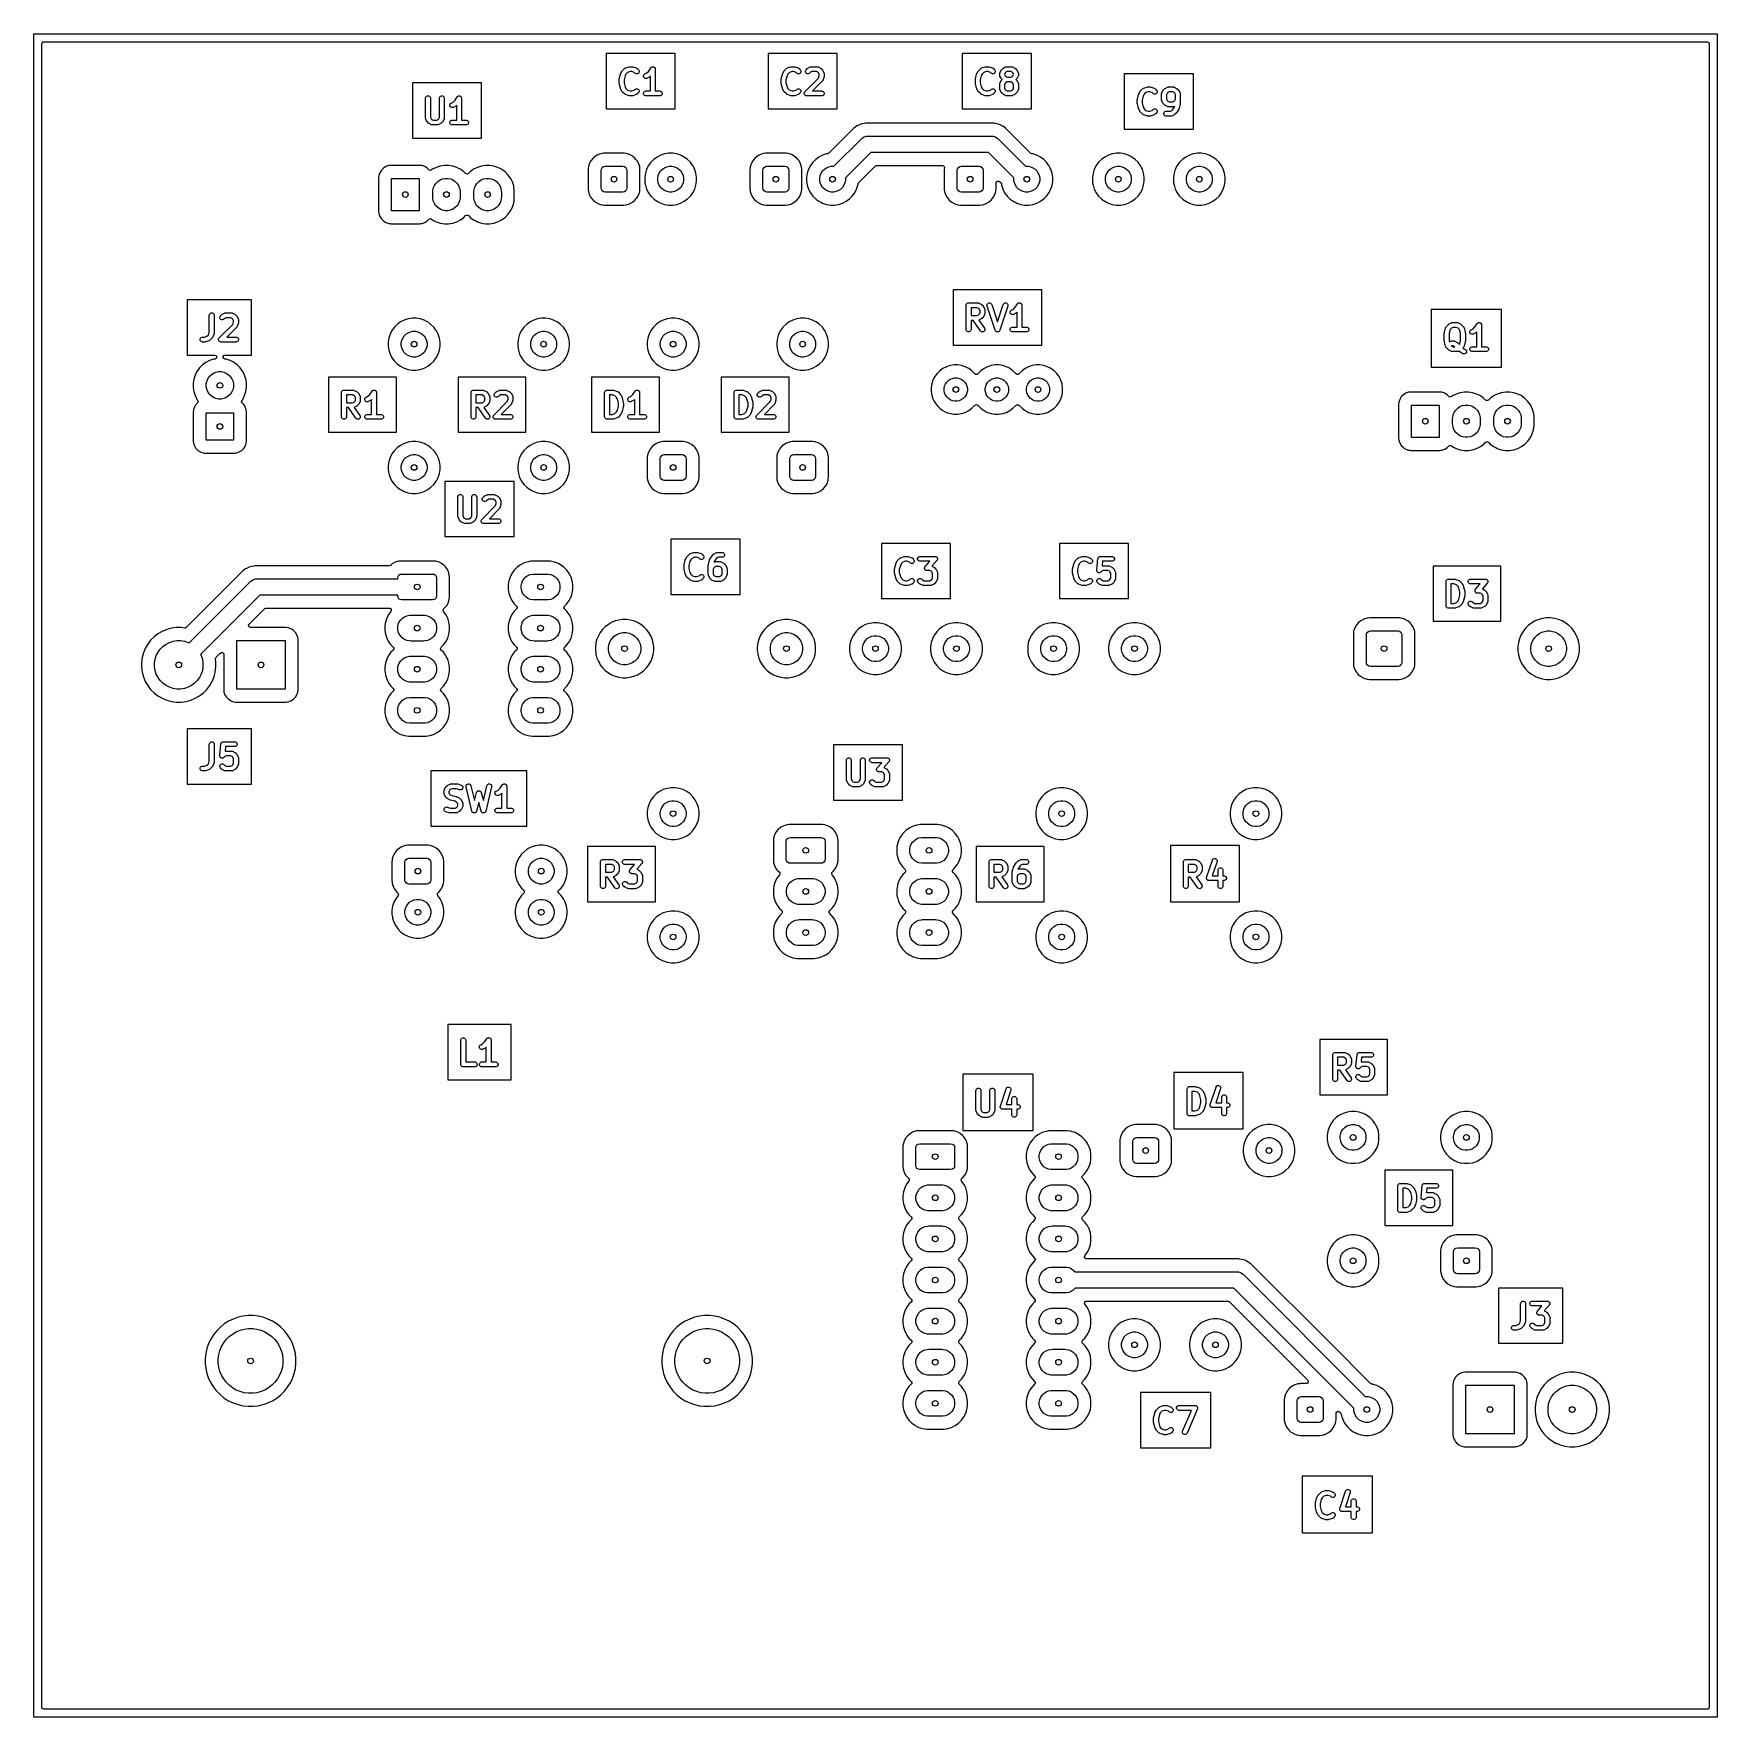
# Model space of a CAD drawing. Extents: x 20 to 124, y -124 to -20.
import ezdxf

# ---------------------------------------------------------------- set-up
doc = ezdxf.new("R2010")
doc.units = 0
doc.layers.add('BLACK', color=7, linetype='CONTINUOUS')
doc.layers.add('WHITE', color=7, linetype='CONTINUOUS')

msp = doc.modelspace()

# ---------------------------------------------------------------- linework, layer by layer
at = {"layer": 'BLACK', "linetype": 'CONTINUOUS'}
for p, q in [((20.5005, -20.6245), (20.520185, -20.557461)), ((20.5005, -26.448053), (20.5005, -20.6245)), ((20.520185, -20.557461), (20.572989, -20.511706)), ((20.572989, -20.511706), (20.6245, -20.5005)), ((20.6245, -20.5005), (123.3755, -20.5005)), ((123.3755, -20.5005), (123.442539, -20.520185)), ((123.442539, -20.520185), (123.488294, -20.572989)), ((123.488294, -20.572989), (123.4995, -20.6245)), ((123.4995, -20.6245), (123.4995, -123.3755)), ((59.634023, -21.232484), (55.363176, -21.232484)), ((55.363176, -21.232484), (55.363176, -24.648053)), ((59.634023, -24.648053), (59.634023, -21.232484)), ((69.635748, -21.233603), (65.363176, -21.233603)), ((65.363176, -21.233603), (65.363176, -24.648053)), ((69.635748, -24.648053), (69.635748, -21.233603)), ((81.635748, -21.233603), (77.363176, -21.233603)), ((77.363176, -21.233603), (77.363176, -24.648053)), ((81.635748, -24.648053), (81.635748, -21.233603)), ((56.17138, -22.833685), (56.171882, -22.828581)), ((56.17138, -23.047971), (56.17138, -22.833685)), ((56.171557, -22.826394), (56.173176, -22.815443)), ((56.171882, -22.828581), (56.171557, -22.826394)), ((56.173176, -22.815443), (56.174262, -22.804421)), ((56.174262, -22.804421), (56.175109, -22.802376)), ((56.175109, -22.802376), (56.175859, -22.797305)), ((56.175859, -22.797305), (56.247287, -22.511591)), ((56.247287, -22.511591), (56.248058, -22.509432)), ((56.248058, -22.509432), (56.248135, -22.508352)), ((56.248135, -22.508352), (56.252793, -22.496177)), ((56.252793, -22.496177), (56.25718, -22.4839)), ((56.25718, -22.4839), (56.257824, -22.483029)), ((56.257824, -22.483029), (56.258644, -22.480889)), ((56.258644, -22.480889), (56.330073, -22.338032)), ((56.330073, -22.338032), (56.338, -22.325438)), ((56.338, -22.325438), (56.339516, -22.321779)), ((56.339516, -22.321779), (56.342897, -22.317659)), ((56.342897, -22.317659), (56.345738, -22.313146)), ((56.345738, -22.313146), (56.348731, -22.310549)), ((56.348731, -22.310549), (56.358171, -22.299048)), ((56.358171, -22.299048), (56.501028, -22.156191)), ((56.534334, -22.600327), (56.47138, -22.852148)), ((56.47138, -22.852148), (56.47138, -23.029507)), ((56.501028, -22.156191), (56.523758, -22.137536)), ((56.523758, -22.137536), (56.528739, -22.135472)), ((56.528739, -22.135472), (56.532809, -22.131943)), ((56.532809, -22.131943), (56.55966, -22.119955)), ((56.587515, -22.493967), (56.534334, -22.600327)), ((56.55966, -22.119955), (56.773945, -22.048526)), ((56.688121, -22.393361), (56.587515, -22.493967)), ((56.845723, -22.340828), (56.688121, -22.393361)), ((56.773945, -22.048526), (56.788454, -22.045226)), ((56.788454, -22.045226), (56.792116, -22.04371)), ((56.792116, -22.04371), (56.797424, -22.043187)), ((56.797424, -22.043187), (56.802619, -22.042006)), ((56.802619, -22.042006), (56.806568, -22.042286)), ((56.806568, -22.042286), (56.82138, -22.040828)), ((56.82138, -22.040828), (56.964237, -22.040828)), ((56.939897, -22.340828), (56.845723, -22.340828)), ((57.097495, -22.393361), (56.939897, -22.340828)), ((56.964237, -22.040828), (56.979048, -22.042286)), ((56.979048, -22.042286), (56.982998, -22.042006)), ((56.982998, -22.042006), (56.988192, -22.043187)), ((56.988192, -22.043187), (56.993501, -22.04371)), ((56.993501, -22.04371), (56.997163, -22.045227)), ((56.997163, -22.045227), (57.011671, -22.048526)), ((57.011671, -22.048526), (57.225957, -22.119954)), ((57.143885, -22.439751), (57.097495, -22.393361)), ((57.166615, -22.458406), (57.143885, -22.439751)), ((57.220688, -22.480802), (57.166615, -22.458406)), ((57.279214, -22.480802), (57.220688, -22.480802)), ((57.225957, -22.119954), (57.252808, -22.131943)), ((57.252808, -22.131943), (57.256878, -22.135473)), ((57.256878, -22.135473), (57.261858, -22.137536)), ((57.261858, -22.137536), (57.284589, -22.156191)), ((57.333286, -22.458406), (57.279214, -22.480802)), ((57.284589, -22.156191), (57.356017, -22.227619)), ((57.374672, -22.41702), (57.333286, -22.458406)), ((57.356017, -22.227619), (57.374672, -22.250349)), ((57.374672, -22.250349), (57.397068, -22.304422)), ((57.397068, -22.362948), (57.374672, -22.41702)), ((57.397068, -22.304422), (57.397068, -22.362948)), ((57.672558, -22.600639), (57.691065, -22.545116)), ((57.676707, -22.659019), (57.672558, -22.600639)), ((57.702881, -22.711368), (57.676707, -22.659019)), ((57.691065, -22.545116), (57.729412, -22.500901)), ((57.747096, -22.749715), (57.702881, -22.711368)), ((57.729412, -22.500901), (57.754298, -22.485236)), ((57.802619, -22.768222), (57.747096, -22.749715)), ((57.754298, -22.485236), (57.875383, -22.424692)), ((57.860999, -22.764073), (57.802619, -22.768222)), ((57.888462, -22.753564), (57.860999, -22.764073)), ((57.875383, -22.424692), (57.990524, -22.309551)), ((58.031319, -22.682135), (57.888462, -22.753564)), ((57.990524, -22.309551), (58.125144, -22.107623)), ((58.043912, -22.674207), (58.031319, -22.682135)), ((58.047572, -22.672692), (58.043912, -22.674207)), ((58.051691, -22.66931), (58.047572, -22.672692)), ((58.056205, -22.66647), (58.051691, -22.66931)), ((58.058801, -22.663476), (58.056205, -22.66647)), ((58.070303, -22.654037), (58.058801, -22.663476)), ((58.099951, -22.624389), (58.070303, -22.654037)), ((58.099951, -23.540828), (58.099951, -22.624389)), ((58.125144, -22.107623), (58.12521, -22.107542)), ((58.12521, -22.107542), (58.125231, -22.107492)), ((58.125231, -22.107492), (58.125342, -22.10738)), ((58.125342, -22.10738), (58.143774, -22.084872)), ((58.143774, -22.084872), (58.156116, -22.076606)), ((58.156116, -22.076606), (58.166615, -22.066108)), ((58.166615, -22.066108), (58.180191, -22.060484)), ((58.180191, -22.060484), (58.192404, -22.052306)), ((58.192404, -22.052306), (58.206965, -22.049393)), ((58.206965, -22.049393), (58.220687, -22.04371)), ((58.220687, -22.04371), (58.235384, -22.04371)), ((58.235384, -22.04371), (58.249794, -22.040828)), ((58.249794, -22.040828), (58.264364, -22.04371)), ((58.264364, -22.04371), (58.279215, -22.04371)), ((58.279215, -22.04371), (58.292789, -22.049332)), ((58.292789, -22.049332), (58.307208, -22.052185)), ((58.307208, -22.052185), (58.319568, -22.060425)), ((58.319568, -22.060425), (58.333287, -22.066108)), ((58.333287, -22.066108), (58.343676, -22.076497)), ((58.343676, -22.076497), (58.355907, -22.084651)), ((58.355907, -22.084651), (58.364172, -22.096993)), ((58.364172, -22.096993), (58.374671, -22.107492)), ((58.374671, -22.107492), (58.380294, -22.121068)), ((58.380294, -22.121068), (58.388473, -22.133281)), ((58.388473, -22.133281), (58.391385, -22.147843)), ((58.391385, -22.147843), (58.397069, -22.161564)), ((58.397069, -22.161564), (58.39992, -22.190516)), ((58.39992, -22.190516), (58.399951, -22.19067)), ((58.399951, -22.19067), (58.39994, -22.190722)), ((58.39994, -22.190722), (58.399951, -22.190828)), ((58.399951, -22.190828), (58.399951, -23.540828)), ((66.17138, -22.833685), (66.171882, -22.828581)), ((66.17138, -23.047971), (66.17138, -22.833685)), ((66.171557, -22.826394), (66.173176, -22.815443)), ((66.171882, -22.828581), (66.171557, -22.826394)), ((66.173176, -22.815443), (66.174262, -22.804421)), ((66.174262, -22.804421), (66.175109, -22.802376)), ((66.175109, -22.802376), (66.175859, -22.797305)), ((66.175859, -22.797305), (66.247287, -22.511591)), ((66.247287, -22.511591), (66.248058, -22.509432)), ((66.248058, -22.509432), (66.248135, -22.508352)), ((66.248135, -22.508352), (66.252793, -22.496177)), ((66.252793, -22.496177), (66.25718, -22.4839)), ((66.25718, -22.4839), (66.257824, -22.483029)), ((66.257824, -22.483029), (66.258644, -22.480889)), ((66.258644, -22.480889), (66.330073, -22.338032)), ((66.330073, -22.338032), (66.338, -22.325438)), ((66.338, -22.325438), (66.339516, -22.321779)), ((66.339516, -22.321779), (66.342897, -22.317659)), ((66.342897, -22.317659), (66.345738, -22.313146)), ((66.345738, -22.313146), (66.348731, -22.310549)), ((66.348731, -22.310549), (66.358171, -22.299048)), ((66.358171, -22.299048), (66.501028, -22.156191)), ((66.534334, -22.600327), (66.47138, -22.852148)), ((66.47138, -22.852148), (66.47138, -23.029507)), ((66.501028, -22.156191), (66.523758, -22.137536)), ((66.523758, -22.137536), (66.528739, -22.135472)), ((66.528739, -22.135472), (66.532809, -22.131943)), ((66.532809, -22.131943), (66.55966, -22.119955)), ((66.587515, -22.493967), (66.534334, -22.600327)), ((66.55966, -22.119955), (66.773945, -22.048526)), ((66.688121, -22.393361), (66.587515, -22.493967)), ((66.845723, -22.340828), (66.688121, -22.393361)), ((66.773945, -22.048526), (66.788454, -22.045226)), ((66.788454, -22.045226), (66.792116, -22.04371)), ((66.792116, -22.04371), (66.797424, -22.043187)), ((66.797424, -22.043187), (66.802619, -22.042006)), ((66.802619, -22.042006), (66.806568, -22.042286)), ((66.806568, -22.042286), (66.82138, -22.040828)), ((66.82138, -22.040828), (66.964237, -22.040828)), ((66.939897, -22.340828), (66.845723, -22.340828)), ((67.097495, -22.393361), (66.939897, -22.340828)), ((66.964237, -22.040828), (66.979048, -22.042286)), ((66.979048, -22.042286), (66.982998, -22.042006)), ((66.982998, -22.042006), (66.988192, -22.043187)), ((66.988192, -22.043187), (66.993501, -22.04371)), ((66.993501, -22.04371), (66.997163, -22.045227)), ((66.997163, -22.045227), (67.011671, -22.048526)), ((67.011671, -22.048526), (67.225957, -22.119954)), ((67.143885, -22.439751), (67.097495, -22.393361)), ((67.166615, -22.458406), (67.143885, -22.439751)), ((67.220688, -22.480802), (67.166615, -22.458406)), ((67.279214, -22.480802), (67.220688, -22.480802)), ((67.225957, -22.119954), (67.252808, -22.131943)), ((67.252808, -22.131943), (67.256878, -22.135473)), ((67.256878, -22.135473), (67.261858, -22.137536)), ((67.261858, -22.137536), (67.284589, -22.156191)), ((67.333286, -22.458406), (67.279214, -22.480802)), ((67.284589, -22.156191), (67.356017, -22.227619)), ((67.374672, -22.41702), (67.333286, -22.458406)), ((67.356017, -22.227619), (67.374672, -22.250349)), ((67.374672, -22.250349), (67.397068, -22.304422)), ((67.397068, -22.362948), (67.374672, -22.41702)), ((67.397068, -22.304422), (67.397068, -22.362948)), ((67.643885, -23.584762), (68.475989, -22.752657)), ((67.674262, -22.304422), (67.696659, -22.25035)), ((67.674262, -22.362948), (67.674262, -22.304422)), ((67.696659, -22.41702), (67.674262, -22.362948)), ((67.696659, -22.25035), (67.715314, -22.227619)), ((67.738045, -22.458406), (67.696659, -22.41702)), ((67.715314, -22.227619), (67.786742, -22.156191)), ((67.792117, -22.480803), (67.738045, -22.458406)), ((67.786742, -22.156191), (67.798244, -22.14675)), ((67.850643, -22.480803), (67.792117, -22.480803)), ((67.798244, -22.14675), (67.80084, -22.143758)), ((67.80084, -22.143758), (67.805349, -22.140919)), ((67.805349, -22.140919), (67.809472, -22.137536)), ((67.809472, -22.137536), (67.813134, -22.136019)), ((67.813134, -22.136019), (67.825726, -22.128093)), ((67.825726, -22.128093), (67.968584, -22.056664)), ((67.904715, -22.458406), (67.850643, -22.480803)), ((67.927446, -22.439751), (67.904715, -22.458406)), ((67.981662, -22.385535), (67.927446, -22.439751)), ((67.968584, -22.056664), (67.996047, -22.046154)), ((68.071076, -22.340828), (67.981662, -22.385535)), ((67.996047, -22.046154), (68.001424, -22.045771)), ((68.001424, -22.045771), (68.006402, -22.04371)), ((68.006402, -22.04371), (68.035666, -22.040828)), ((68.035666, -22.040828), (68.392808, -22.040828)), ((68.357398, -22.340828), (68.071076, -22.340828)), ((68.446812, -22.385535), (68.357398, -22.340828)), ((68.392808, -22.040828), (68.422072, -22.04371)), ((68.422072, -22.04371), (68.427049, -22.045771)), ((68.427049, -22.045771), (68.432427, -22.046154)), ((68.432427, -22.046154), (68.45989, -22.056664)), ((68.483816, -22.422539), (68.446812, -22.385535)), ((68.45989, -22.056664), (68.602748, -22.128093)), ((68.475989, -22.752657), (68.528523, -22.595059)), ((68.528523, -22.511952), (68.483816, -22.422539)), ((68.528523, -22.595059), (68.528523, -22.511952)), ((68.602748, -22.128093), (68.615341, -22.13602)), ((68.615341, -22.13602), (68.619001, -22.137536)), ((68.619001, -22.137536), (68.62312, -22.140917)), ((68.62312, -22.140917), (68.627634, -22.143758)), ((68.627634, -22.143758), (68.63023, -22.146751)), ((68.63023, -22.146751), (68.641732, -22.156191)), ((68.641732, -22.156191), (68.71316, -22.227619)), ((68.71316, -22.227619), (68.7226, -22.239121)), ((68.7226, -22.239121), (68.725593, -22.241717)), ((68.725593, -22.241717), (68.728431, -22.246226)), ((68.728431, -22.246226), (68.731815, -22.250349)), ((68.731815, -22.250349), (68.733331, -22.254011)), ((68.733331, -22.254011), (68.741258, -22.266603)), ((68.741258, -22.266603), (68.812687, -22.409459)), ((68.820825, -22.666835), (68.749396, -22.88112)), ((68.812687, -22.409459), (68.823196, -22.436923)), ((68.824124, -22.652325), (68.820825, -22.666835)), ((68.823196, -22.436923), (68.823577, -22.442297)), ((68.823577, -22.442297), (68.825641, -22.447278)), ((68.825641, -22.648664), (68.824124, -22.652325)), ((68.825641, -22.447278), (68.828523, -22.476542)), ((68.826163, -22.643355), (68.825641, -22.648664)), ((68.827345, -22.638161), (68.826163, -22.643355)), ((68.828523, -22.6194), (68.827064, -22.634211)), ((68.827064, -22.634211), (68.827345, -22.638161)), ((68.828523, -22.476542), (68.828523, -22.6194)), ((78.17138, -22.833685), (78.171882, -22.828581)), ((78.17138, -23.047971), (78.17138, -22.833685)), ((78.171557, -22.826394), (78.173176, -22.815443)), ((78.171882, -22.828581), (78.171557, -22.826394)), ((78.173176, -22.815443), (78.174262, -22.804421)), ((78.174262, -22.804421), (78.175109, -22.802376)), ((78.175109, -22.802376), (78.175859, -22.797305)), ((78.175859, -22.797305), (78.247287, -22.511591)), ((78.247287, -22.511591), (78.248058, -22.509432)), ((78.248058, -22.509432), (78.248135, -22.508352)), ((78.248135, -22.508352), (78.252793, -22.496177)), ((78.252793, -22.496177), (78.25718, -22.4839)), ((78.25718, -22.4839), (78.257824, -22.483029)), ((78.257824, -22.483029), (78.258644, -22.480889)), ((78.258644, -22.480889), (78.330073, -22.338032)), ((78.330073, -22.338032), (78.338, -22.325438)), ((78.338, -22.325438), (78.339516, -22.321779)), ((78.339516, -22.321779), (78.342897, -22.317659)), ((78.342897, -22.317659), (78.345738, -22.313146)), ((78.345738, -22.313146), (78.348731, -22.310549)), ((78.348731, -22.310549), (78.358171, -22.299048)), ((78.358171, -22.299048), (78.501028, -22.156191)), ((78.534334, -22.600327), (78.47138, -22.852148)), ((78.47138, -22.852148), (78.47138, -23.029507)), ((78.501028, -22.156191), (78.523758, -22.137536)), ((78.523758, -22.137536), (78.528739, -22.135472)), ((78.528739, -22.135472), (78.532809, -22.131943)), ((78.532809, -22.131943), (78.55966, -22.119955)), ((78.587515, -22.493967), (78.534334, -22.600327)), ((78.55966, -22.119955), (78.773945, -22.048526)), ((78.688121, -22.393361), (78.587515, -22.493967)), ((78.845723, -22.340828), (78.688121, -22.393361)), ((78.773945, -22.048526), (78.788454, -22.045226)), ((78.788454, -22.045226), (78.792116, -22.04371)), ((78.792116, -22.04371), (78.797424, -22.043187)), ((78.797424, -22.043187), (78.802619, -22.042006)), ((78.802619, -22.042006), (78.806568, -22.042286)), ((78.806568, -22.042286), (78.82138, -22.040828)), ((78.82138, -22.040828), (78.964237, -22.040828)), ((78.939897, -22.340828), (78.845723, -22.340828)), ((79.097495, -22.393361), (78.939897, -22.340828)), ((78.964237, -22.040828), (78.979048, -22.042286)), ((78.979048, -22.042286), (78.982998, -22.042006)), ((78.982998, -22.042006), (78.988192, -22.043187)), ((78.988192, -22.043187), (78.993501, -22.04371)), ((78.993501, -22.04371), (78.997163, -22.045227)), ((78.997163, -22.045227), (79.011671, -22.048526)), ((79.011671, -22.048526), (79.225957, -22.119954)), ((79.143885, -22.439751), (79.097495, -22.393361)), ((79.166615, -22.458406), (79.143885, -22.439751)), ((79.220688, -22.480802), (79.166615, -22.458406)), ((79.279214, -22.480802), (79.220688, -22.480802)), ((79.225957, -22.119954), (79.252808, -22.131943)), ((79.252808, -22.131943), (79.256878, -22.135473)), ((79.256878, -22.135473), (79.261858, -22.137536)), ((79.261858, -22.137536), (79.284589, -22.156191)), ((79.333286, -22.458406), (79.279214, -22.480802)), ((79.284589, -22.156191), (79.356017, -22.227619)), ((79.374672, -22.41702), (79.333286, -22.458406)), ((79.356017, -22.227619), (79.374672, -22.250349)), ((79.374672, -22.250349), (79.397068, -22.304422)), ((79.397068, -22.362948), (79.374672, -22.41702)), ((79.397068, -22.304422), (79.397068, -22.362948)), ((79.67138, -22.476542), (79.674262, -22.447278)), ((79.67138, -22.547971), (79.67138, -22.476542)), ((79.674262, -22.577235), (79.67138, -22.547971)), ((79.674262, -22.447278), (79.676324, -22.442299)), ((79.676324, -22.582213), (79.674262, -22.577235)), ((79.676324, -22.442299), (79.676706, -22.436924)), ((79.676706, -22.587589), (79.676324, -22.582213)), ((79.676706, -22.436924), (79.687216, -22.40946)), ((79.687216, -22.615053), (79.676706, -22.587589)), ((79.687216, -22.40946), (79.758644, -22.266603)), ((79.758644, -22.75791), (79.687216, -22.615053)), ((79.758644, -22.266603), (79.766572, -22.254007)), ((79.766571, -22.770503), (79.758644, -22.75791)), ((79.768087, -22.774163), (79.766571, -22.770503)), ((79.766572, -22.254007), (79.768088, -22.250349)), ((79.771468, -22.778282), (79.768087, -22.774163)), ((79.768088, -22.250349), (79.771467, -22.246231)), ((79.771467, -22.246231), (79.774309, -22.241717)), ((79.774309, -22.782796), (79.771468, -22.778282)), ((79.774309, -22.241717), (79.777303, -22.23912)), ((79.777302, -22.785392), (79.774309, -22.782796)), ((79.7773, -22.88198), (79.786743, -22.870475)), ((79.786742, -22.796894), (79.777302, -22.785392)), ((79.777303, -22.23912), (79.786743, -22.227618)), ((79.823533, -22.833685), (79.786742, -22.796894)), ((79.786743, -22.227618), (79.858172, -22.15619)), ((79.786743, -22.870475), (79.823533, -22.833685)), ((79.858172, -22.15619), (79.869672, -22.146751)), ((79.869672, -22.146751), (79.872269, -22.143758)), ((79.872269, -22.143758), (79.876781, -22.140917)), ((79.876781, -22.140917), (79.880902, -22.137536)), ((79.880902, -22.137536), (79.884561, -22.13602)), ((79.884561, -22.13602), (79.897155, -22.128093)), ((79.897155, -22.128093), (80.040011, -22.056664)), ((80.016085, -22.42254), (79.97138, -22.511951)), ((79.97138, -22.511951), (79.97138, -22.512561)), ((79.97138, -22.512561), (80.016085, -22.601973)), ((80.05309, -22.385535), (80.016085, -22.42254)), ((80.016085, -22.601973), (80.05309, -22.638978)), ((80.040011, -22.056664), (80.067475, -22.046155)), ((80.142504, -22.340828), (80.05309, -22.385535)), ((80.05309, -22.638978), (80.142504, -22.683685)), ((80.067475, -22.046155), (80.072849, -22.045773)), ((80.072849, -22.045773), (80.07783, -22.04371)), ((80.07783, -22.04371), (80.107094, -22.040828)), ((80.107094, -22.040828), (80.392808, -22.040828)), ((80.357398, -22.340828), (80.142504, -22.340828)), ((80.142504, -22.683685), (80.357399, -22.683685)), ((80.446812, -22.385535), (80.357398, -22.340828)), ((80.357399, -22.683685), (80.446812, -22.638978)), ((80.392808, -22.040828), (80.422072, -22.04371)), ((80.422072, -22.04371), (80.427049, -22.045771)), ((80.427049, -22.045771), (80.432427, -22.046154)), ((80.432427, -22.046154), (80.45989, -22.056664)), ((80.483816, -22.422539), (80.446812, -22.385535)), ((80.446812, -22.638978), (80.483815, -22.601974)), ((80.45989, -22.056664), (80.602748, -22.128093)), ((80.483815, -22.601974), (80.528523, -22.51256)), ((80.528523, -22.511952), (80.483816, -22.422539)), ((80.528523, -22.51256), (80.528523, -22.511952)), ((80.602748, -22.128093), (80.615341, -22.13602)), ((80.615341, -22.13602), (80.619001, -22.137536)), ((80.619001, -22.137536), (80.62312, -22.140917)), ((80.62312, -22.140917), (80.627634, -22.143758)), ((80.627634, -22.143758), (80.63023, -22.146751)), ((80.63023, -22.146751), (80.641732, -22.156191)), ((80.641732, -22.156191), (80.71316, -22.227619)), ((80.713161, -22.796893), (80.676369, -22.833685)), ((80.676369, -22.833685), (80.71316, -22.870476)), ((80.71316, -22.227619), (80.7226, -22.239121)), ((80.71316, -22.870476), (80.7226, -22.881978)), ((80.722599, -22.785392), (80.713161, -22.796893)), ((80.725593, -22.782796), (80.722599, -22.785392)), ((80.7226, -22.239121), (80.725593, -22.241717)), ((80.725593, -22.241717), (80.728431, -22.246226)), ((80.728433, -22.778283), (80.725593, -22.782796)), ((80.728431, -22.246226), (80.731815, -22.250349)), ((80.731815, -22.774163), (80.728433, -22.778283)), ((80.731815, -22.250349), (80.733331, -22.254011)), ((80.73333, -22.770503), (80.731815, -22.774163)), ((80.741258, -22.75791), (80.73333, -22.770503)), ((80.733331, -22.254011), (80.741258, -22.266603)), ((80.741258, -22.266603), (80.812687, -22.409459)), ((80.812687, -22.615054), (80.741258, -22.75791)), ((80.812687, -22.409459), (80.823196, -22.436923)), ((80.823196, -22.58759), (80.812687, -22.615054)), ((80.823196, -22.436923), (80.823577, -22.442297)), ((80.823577, -22.582215), (80.823196, -22.58759)), ((80.823577, -22.442297), (80.825641, -22.447278)), ((80.825641, -22.577235), (80.823577, -22.582215)), ((80.825641, -22.447278), (80.828523, -22.476542)), ((80.828523, -22.547971), (80.825641, -22.577235)), ((80.828523, -22.476542), (80.828523, -22.547971)), ((91.636776, -22.483603), (87.363225, -22.483603)), ((87.363225, -22.483603), (87.363225, -25.898053)), ((91.636776, -25.898053), (91.636776, -22.483603)), ((47.669786, -23.032484), (43.399917, -23.032484)), ((43.399917, -23.032484), (43.399917, -26.448053)), ((44.210024, -23.961564), (44.232422, -23.907492)), ((44.232422, -23.907492), (44.273806, -23.866108)), ((44.273806, -23.866108), (44.327878, -23.84371)), ((44.327878, -23.84371), (44.386406, -23.84371)), ((44.386406, -23.84371), (44.440478, -23.866108)), ((44.440478, -23.866108), (44.481862, -23.907492)), ((44.481862, -23.907492), (44.50426, -23.961564)), ((45.067167, -23.961564), (45.089565, -23.907492)), ((45.089565, -23.907492), (45.130949, -23.866108)), ((45.130949, -23.866108), (45.185021, -23.84371)), ((45.185021, -23.84371), (45.243549, -23.84371)), ((45.243549, -23.84371), (45.297621, -23.866108)), ((45.297621, -23.866108), (45.339005, -23.907492)), ((45.339005, -23.907492), (45.361403, -23.961564)), ((46.026287, -24.109551), (46.160907, -23.907623)), ((46.160907, -23.907623), (46.160973, -23.907542)), ((46.160973, -23.907542), (46.160994, -23.907492)), ((46.160994, -23.907492), (46.161105, -23.90738)), ((46.161105, -23.90738), (46.179537, -23.884872)), ((46.179537, -23.884872), (46.191879, -23.876606)), ((46.191879, -23.876606), (46.202378, -23.866108)), ((46.202378, -23.866108), (46.215954, -23.860484)), ((46.215954, -23.860484), (46.228167, -23.852306)), ((46.228167, -23.852306), (46.242728, -23.849393)), ((46.242728, -23.849393), (46.25645, -23.84371)), ((46.25645, -23.84371), (46.271147, -23.84371)), ((46.271147, -23.84371), (46.285557, -23.840828)), ((46.285557, -23.840828), (46.300127, -23.84371)), ((46.300127, -23.84371), (46.314978, -23.84371)), ((46.314978, -23.84371), (46.328552, -23.849332)), ((46.328552, -23.849332), (46.342971, -23.852185)), ((46.342971, -23.852185), (46.355331, -23.860425)), ((46.355331, -23.860425), (46.36905, -23.866108)), ((46.36905, -23.866108), (46.379439, -23.876497)), ((46.379439, -23.876497), (46.39167, -23.884651)), ((46.39167, -23.884651), (46.399935, -23.896993)), ((46.399935, -23.896993), (46.410434, -23.907492)), ((46.410434, -23.907492), (46.416057, -23.921068)), ((47.669786, -24.648053), (47.669786, -23.032484)), ((56.171882, -23.053074), (56.17138, -23.047971)), ((56.171557, -23.055262), (56.171882, -23.053074)), ((56.173176, -23.066212), (56.171557, -23.055262)), ((56.174262, -23.077235), (56.173176, -23.066212)), ((56.175109, -23.079279), (56.174262, -23.077235)), ((56.175859, -23.084351), (56.175109, -23.079279)), ((56.247287, -23.370065), (56.175859, -23.084351)), ((56.248058, -23.372223), (56.247287, -23.370065)), ((56.248135, -23.373304), (56.248058, -23.372223)), ((56.252793, -23.385478), (56.248135, -23.373304)), ((56.25718, -23.397756), (56.252793, -23.385478)), ((56.257824, -23.398626), (56.25718, -23.397756)), ((56.258644, -23.400767), (56.257824, -23.398626)), ((56.330073, -23.543624), (56.258644, -23.400767)), ((56.338, -23.556217), (56.330073, -23.543624)), ((56.339516, -23.559877), (56.338, -23.556217)), ((56.342897, -23.563996), (56.339516, -23.559877)), ((56.345738, -23.56851), (56.342897, -23.563996)), ((56.348731, -23.571106), (56.345738, -23.56851)), ((56.358171, -23.582608), (56.348731, -23.571106)), ((56.501028, -23.725466), (56.358171, -23.582608)), ((56.47138, -23.029507), (56.534334, -23.281328)), ((56.523758, -23.744121), (56.501028, -23.725466)), ((56.528737, -23.746183), (56.523758, -23.744121)), ((56.532809, -23.749715), (56.528737, -23.746183)), ((56.55966, -23.761703), (56.532809, -23.749715)), ((56.534334, -23.281328), (56.587515, -23.387688)), ((56.773946, -23.833131), (56.55966, -23.761703)), ((56.587515, -23.387688), (56.68812, -23.488294)), ((56.68812, -23.488294), (56.845723, -23.540828)), ((56.788458, -23.83643), (56.773946, -23.833131)), ((56.792116, -23.837946), (56.788458, -23.83643)), ((56.797418, -23.838468), (56.792116, -23.837946)), ((56.80262, -23.839651), (56.797418, -23.838468)), ((56.806574, -23.839369), (56.80262, -23.839651)), ((56.82138, -23.840828), (56.806574, -23.839369)), ((56.964237, -23.840828), (56.82138, -23.840828)), ((56.845723, -23.540828), (56.939894, -23.540828)), ((56.939894, -23.540828), (57.097496, -23.488294)), ((56.979042, -23.839369), (56.964237, -23.840828)), ((56.982997, -23.839651), (56.979042, -23.839369)), ((56.988198, -23.838468), (56.982997, -23.839651)), ((56.993501, -23.837946), (56.988198, -23.838468)), ((56.997158, -23.83643), (56.993501, -23.837946)), ((57.011671, -23.833131), (56.997158, -23.83643)), ((57.225957, -23.761703), (57.011671, -23.833131)), ((57.097496, -23.488294), (57.143884, -23.441906)), ((57.143884, -23.441906), (57.166615, -23.423251)), ((57.166615, -23.423251), (57.220687, -23.400854)), ((57.220687, -23.400854), (57.279213, -23.400853)), ((57.252808, -23.749715), (57.225957, -23.761703)), ((57.256881, -23.746181), (57.252808, -23.749715)), ((57.261859, -23.74412), (57.256881, -23.746181)), ((57.28459, -23.725465), (57.261859, -23.74412)), ((57.279213, -23.400853), (57.333285, -23.42325)), ((57.356018, -23.654036), (57.28459, -23.725465)), ((57.333285, -23.42325), (57.374671, -23.464635)), ((57.374672, -23.631306), (57.356018, -23.654036)), ((57.374671, -23.464635), (57.397068, -23.518707)), ((57.397069, -23.577233), (57.374672, -23.631306)), ((57.397068, -23.518707), (57.397069, -23.577233)), ((57.674262, -23.661564), (57.69666, -23.607492)), ((57.674262, -23.720092), (57.674262, -23.661564)), ((57.69666, -23.774164), (57.674262, -23.720092)), ((57.69666, -23.607492), (57.738044, -23.566108)), ((57.738044, -23.815548), (57.69666, -23.774164)), ((57.738044, -23.566108), (57.792116, -23.54371)), ((57.792116, -23.837946), (57.738044, -23.815548)), ((57.792116, -23.54371), (57.82138, -23.540828)), ((57.82138, -23.840828), (57.792116, -23.837946)), ((57.82138, -23.540828), (58.099951, -23.540828)), ((58.678523, -23.840828), (57.82138, -23.840828)), ((58.399951, -23.540828), (58.678523, -23.540828)), ((58.678523, -23.540828), (58.707787, -23.54371)), ((58.707787, -23.837946), (58.678523, -23.840828)), ((58.707787, -23.54371), (58.761859, -23.566108)), ((58.761859, -23.815548), (58.707787, -23.837946)), ((58.761859, -23.566108), (58.803243, -23.607492)), ((58.803243, -23.774164), (58.761859, -23.815548)), ((58.803243, -23.607492), (58.825641, -23.661564)), ((58.825641, -23.720092), (58.803243, -23.774164)), ((58.825641, -23.661564), (58.825641, -23.720092)), ((66.171882, -23.053074), (66.17138, -23.047971)), ((66.171557, -23.055262), (66.171882, -23.053074)), ((66.173176, -23.066212), (66.171557, -23.055262)), ((66.174262, -23.077235), (66.173176, -23.066212)), ((66.175109, -23.079279), (66.174262, -23.077235)), ((66.175859, -23.084351), (66.175109, -23.079279)), ((66.247287, -23.370065), (66.175859, -23.084351)), ((66.248058, -23.372223), (66.247287, -23.370065)), ((66.248135, -23.373304), (66.248058, -23.372223)), ((66.252793, -23.385478), (66.248135, -23.373304)), ((66.25718, -23.397756), (66.252793, -23.385478)), ((66.257824, -23.398626), (66.25718, -23.397756)), ((66.258644, -23.400767), (66.257824, -23.398626)), ((66.330073, -23.543624), (66.258644, -23.400767)), ((66.338, -23.556217), (66.330073, -23.543624)), ((66.339516, -23.559877), (66.338, -23.556217)), ((66.342897, -23.563996), (66.339516, -23.559877)), ((66.345738, -23.56851), (66.342897, -23.563996)), ((66.348731, -23.571106), (66.345738, -23.56851)), ((66.358171, -23.582608), (66.348731, -23.571106)), ((66.501028, -23.725466), (66.358171, -23.582608)), ((66.47138, -23.029507), (66.534334, -23.281328)), ((66.523758, -23.744121), (66.501028, -23.725466)), ((66.528737, -23.746183), (66.523758, -23.744121)), ((66.532809, -23.749715), (66.528737, -23.746183)), ((66.55966, -23.761703), (66.532809, -23.749715)), ((66.534334, -23.281328), (66.587515, -23.387688)), ((66.773946, -23.833131), (66.55966, -23.761703)), ((66.587515, -23.387688), (66.68812, -23.488294)), ((66.68812, -23.488294), (66.845723, -23.540828)), ((66.788458, -23.83643), (66.773946, -23.833131)), ((66.792116, -23.837946), (66.788458, -23.83643)), ((66.797418, -23.838468), (66.792116, -23.837946)), ((66.80262, -23.839651), (66.797418, -23.838468)), ((66.806574, -23.839369), (66.80262, -23.839651)), ((66.82138, -23.840828), (66.806574, -23.839369)), ((66.964237, -23.840828), (66.82138, -23.840828)), ((66.845723, -23.540828), (66.939894, -23.540828)), ((66.939894, -23.540828), (67.097496, -23.488294)), ((66.979042, -23.839369), (66.964237, -23.840828)), ((66.982997, -23.839651), (66.979042, -23.839369)), ((66.988198, -23.838468), (66.982997, -23.839651)), ((66.993501, -23.837946), (66.988198, -23.838468)), ((66.997158, -23.83643), (66.993501, -23.837946)), ((67.011671, -23.833131), (66.997158, -23.83643)), ((67.225957, -23.761703), (67.011671, -23.833131)), ((67.097496, -23.488294), (67.143884, -23.441906)), ((67.143884, -23.441906), (67.166615, -23.423251)), ((67.166615, -23.423251), (67.220687, -23.400854)), ((67.220687, -23.400854), (67.279213, -23.400853)), ((67.252808, -23.749715), (67.225957, -23.761703)), ((67.256881, -23.746181), (67.252808, -23.749715)), ((67.261859, -23.74412), (67.256881, -23.746181)), ((67.28459, -23.725465), (67.261859, -23.74412)), ((67.279213, -23.400853), (67.333285, -23.42325)), ((67.356018, -23.654036), (67.28459, -23.725465)), ((67.333285, -23.42325), (67.374671, -23.464635)), ((67.374672, -23.631306), (67.356018, -23.654036)), ((67.374671, -23.464635), (67.397068, -23.518707)), ((67.397069, -23.577233), (67.374672, -23.631306)), ((67.397068, -23.518707), (67.397069, -23.577233)), ((67.602833, -23.661565), (67.605952, -23.654036)), ((67.602833, -23.720091), (67.602833, -23.661565)), ((67.62523, -23.774163), (67.602833, -23.720091)), ((67.605952, -23.654036), (67.61211, -23.639167)), ((67.61211, -23.639167), (67.62523, -23.607493)), ((67.62523, -23.607493), (67.643885, -23.584762)), ((67.666616, -23.815549), (67.62523, -23.774163)), ((67.69829, -23.828668), (67.666616, -23.815549)), ((67.720687, -23.837946), (67.69829, -23.828668)), ((67.749951, -23.840828), (67.720687, -23.837946)), ((68.678523, -23.840828), (67.749951, -23.840828)), ((68.71316, -22.939751), (68.112083, -23.540828)), ((68.112083, -23.540828), (68.678523, -23.540828)), ((68.678523, -23.540828), (68.707787, -23.54371)), ((68.707787, -23.837946), (68.678523, -23.840828)), ((68.707787, -23.54371), (68.761859, -23.566108)), ((68.761859, -23.815548), (68.707787, -23.837946)), ((68.731815, -22.917021), (68.71316, -22.939751)), ((68.733878, -22.912039), (68.731815, -22.917021)), ((68.737408, -22.90797), (68.733878, -22.912039)), ((68.749396, -22.88112), (68.737408, -22.90797)), ((68.761859, -23.566108), (68.803243, -23.607492)), ((68.803243, -23.774164), (68.761859, -23.815548)), ((68.803243, -23.607492), (68.825641, -23.661564)), ((68.825641, -23.720092), (68.803243, -23.774164)), ((68.825641, -23.661564), (68.825641, -23.720092)), ((78.171882, -23.053074), (78.17138, -23.047971)), ((78.171557, -23.055262), (78.171882, -23.053074)), ((78.173176, -23.066212), (78.171557, -23.055262)), ((78.174262, -23.077235), (78.173176, -23.066212)), ((78.175109, -23.079279), (78.174262, -23.077235)), ((78.175859, -23.084351), (78.175109, -23.079279)), ((78.247287, -23.370065), (78.175859, -23.084351)), ((78.248058, -23.372223), (78.247287, -23.370065)), ((78.248135, -23.373304), (78.248058, -23.372223)), ((78.252793, -23.385478), (78.248135, -23.373304)), ((78.25718, -23.397756), (78.252793, -23.385478)), ((78.257824, -23.398626), (78.25718, -23.397756)), ((78.258644, -23.400767), (78.257824, -23.398626)), ((78.330073, -23.543624), (78.258644, -23.400767)), ((78.338, -23.556217), (78.330073, -23.543624)), ((78.339516, -23.559877), (78.338, -23.556217)), ((78.342897, -23.563996), (78.339516, -23.559877)), ((78.345738, -23.56851), (78.342897, -23.563996)), ((78.348731, -23.571106), (78.345738, -23.56851)), ((78.358171, -23.582608), (78.348731, -23.571106)), ((78.501028, -23.725466), (78.358171, -23.582608)), ((78.47138, -23.029507), (78.534334, -23.281328)), ((78.523758, -23.744121), (78.501028, -23.725466)), ((78.528737, -23.746183), (78.523758, -23.744121)), ((78.532809, -23.749715), (78.528737, -23.746183)), ((78.55966, -23.761703), (78.532809, -23.749715)), ((78.534334, -23.281328), (78.587515, -23.387688)), ((78.773946, -23.833131), (78.55966, -23.761703)), ((78.587515, -23.387688), (78.68812, -23.488294)), ((78.68812, -23.488294), (78.845723, -23.540828)), ((78.788458, -23.83643), (78.773946, -23.833131)), ((78.792116, -23.837946), (78.788458, -23.83643)), ((78.797418, -23.838468), (78.792116, -23.837946)), ((78.80262, -23.839651), (78.797418, -23.838468)), ((78.806574, -23.839369), (78.80262, -23.839651)), ((78.82138, -23.840828), (78.806574, -23.839369)), ((78.964237, -23.840828), (78.82138, -23.840828)), ((78.845723, -23.540828), (78.939894, -23.540828)), ((78.939894, -23.540828), (79.097496, -23.488294)), ((78.979042, -23.839369), (78.964237, -23.840828)), ((78.982997, -23.839651), (78.979042, -23.839369)), ((78.988198, -23.838468), (78.982997, -23.839651)), ((78.993501, -23.837946), (78.988198, -23.838468)), ((78.997158, -23.83643), (78.993501, -23.837946)), ((79.011671, -23.833131), (78.997158, -23.83643)), ((79.225957, -23.761703), (79.011671, -23.833131)), ((79.097496, -23.488294), (79.143884, -23.441906)), ((79.143884, -23.441906), (79.166615, -23.423251)), ((79.166615, -23.423251), (79.220687, -23.400854)), ((79.220687, -23.400854), (79.279213, -23.400853)), ((79.252808, -23.749715), (79.225957, -23.761703)), ((79.256881, -23.746181), (79.252808, -23.749715)), ((79.261859, -23.74412), (79.256881, -23.746181)), ((79.28459, -23.725465), (79.261859, -23.74412)), ((79.279213, -23.400853), (79.333285, -23.42325)), ((79.356018, -23.654036), (79.28459, -23.725465)), ((79.333285, -23.42325), (79.374671, -23.464635)), ((79.374672, -23.631306), (79.356018, -23.654036)), ((79.374671, -23.464635), (79.397068, -23.518707)), ((79.397069, -23.577233), (79.374672, -23.631306)), ((79.397068, -23.518707), (79.397069, -23.577233)), ((79.67138, -23.1194), (79.674262, -23.090136)), ((79.67138, -23.405114), (79.67138, -23.1194)), ((79.674262, -23.434378), (79.67138, -23.405114)), ((79.674262, -23.090136), (79.676324, -23.085157)), ((79.676324, -23.439356), (79.674262, -23.434378)), ((79.676324, -23.085157), (79.676706, -23.079782)), ((79.676706, -23.444732), (79.676324, -23.439356)), ((79.676706, -23.079782), (79.687216, -23.052319)), ((79.687216, -23.472196), (79.676706, -23.444732)), ((79.687216, -23.052319), (79.758644, -22.90946)), ((79.758644, -23.615053), (79.687216, -23.472196)), ((79.758644, -22.90946), (79.766572, -22.896865)), ((79.766571, -23.627646), (79.758644, -23.615053)), ((79.768087, -23.631306), (79.766571, -23.627646)), ((79.766572, -22.896865), (79.768088, -22.893206)), ((79.771468, -23.635425), (79.768087, -23.631306)), ((79.768088, -22.893206), (79.771469, -22.889085)), ((79.774309, -23.639939), (79.771468, -23.635425)), ((79.771469, -22.889085), (79.774309, -22.884575)), ((79.774309, -22.884575), (79.7773, -22.88198)), ((79.777302, -23.642535), (79.774309, -23.639939)), ((79.786742, -23.654037), (79.777302, -23.642535)), ((79.858171, -23.725466), (79.786742, -23.654037)), ((79.869675, -23.734907), (79.858171, -23.725466)), ((79.87227, -23.737899), (79.869675, -23.734907)), ((79.876779, -23.740737), (79.87227, -23.737899)), ((79.880902, -23.744121), (79.876779, -23.740737)), ((79.884563, -23.745637), (79.880902, -23.744121)), ((79.897155, -23.753564), (79.884563, -23.745637)), ((80.040013, -23.824992), (79.897155, -23.753564)), ((80.016086, -23.065395), (79.97138, -23.154809)), ((79.97138, -23.154809), (79.97138, -23.369704)), ((79.97138, -23.369704), (80.016085, -23.459116)), ((80.016085, -23.459116), (80.05309, -23.496121)), ((80.05309, -23.028392), (80.016086, -23.065395)), ((80.067476, -23.835502), (80.040013, -23.824992)), ((80.142504, -22.983685), (80.05309, -23.028392)), ((80.05309, -23.496121), (80.142504, -23.540828)), ((80.072851, -23.835883), (80.067476, -23.835502)), ((80.07783, -23.837946), (80.072851, -23.835883)), ((80.107094, -23.840828), (80.07783, -23.837946)), ((80.392808, -23.840828), (80.107094, -23.840828)), ((80.357398, -22.983685), (80.142504, -22.983685)), ((80.142504, -23.540828), (80.357399, -23.540828)), ((80.446812, -23.028392), (80.357398, -22.983685)), ((80.357399, -23.540828), (80.446812, -23.496121)), ((80.422072, -23.837946), (80.392808, -23.840828)), ((80.42705, -23.835883), (80.422072, -23.837946)), ((80.432426, -23.835502), (80.42705, -23.835883)), ((80.459889, -23.824992), (80.432426, -23.835502)), ((80.483816, -23.065396), (80.446812, -23.028392)), ((80.446812, -23.496121), (80.483815, -23.459117)), ((80.602748, -23.753564), (80.459889, -23.824992)), ((80.483815, -23.459117), (80.528523, -23.369703)), ((80.528523, -23.15481), (80.483816, -23.065396)), ((80.528523, -23.369703), (80.528523, -23.15481)), ((80.615342, -23.745635), (80.602748, -23.753564)), ((80.619002, -23.74412), (80.615342, -23.745635)), ((80.623122, -23.740738), (80.619002, -23.74412)), ((80.627633, -23.737899), (80.623122, -23.740738)), ((80.630227, -23.734907), (80.627633, -23.737899)), ((80.641733, -23.725465), (80.630227, -23.734907)), ((80.713161, -23.654036), (80.641733, -23.725465)), ((80.722599, -23.642535), (80.713161, -23.654036)), ((80.725593, -23.639939), (80.722599, -23.642535)), ((80.7226, -22.881978), (80.725593, -22.884574)), ((80.725593, -22.884574), (80.728431, -22.889083)), ((80.728433, -23.635426), (80.725593, -23.639939)), ((80.728431, -22.889083), (80.731815, -22.893206)), ((80.731815, -23.631306), (80.728433, -23.635426)), ((80.731815, -22.893206), (80.733331, -22.896868)), ((80.73333, -23.627646), (80.731815, -23.631306)), ((80.741258, -23.615053), (80.73333, -23.627646)), ((80.733331, -22.896868), (80.741258, -22.90946)), ((80.741258, -22.90946), (80.812687, -23.052318)), ((80.812687, -23.472197), (80.741258, -23.615053)), ((80.812687, -23.052318), (80.823197, -23.079781)), ((80.823196, -23.444733), (80.812687, -23.472197)), ((80.823577, -23.439358), (80.823196, -23.444733)), ((80.823197, -23.079781), (80.823579, -23.085158)), ((80.825641, -23.434378), (80.823577, -23.439358)), ((80.823579, -23.085158), (80.825641, -23.090136)), ((80.825641, -23.090136), (80.828523, -23.1194)), ((80.828523, -23.405114), (80.825641, -23.434378)), ((80.828523, -23.1194), (80.828523, -23.405114)), ((88.175908, -24.047305), (88.247336, -23.761591)), ((88.247336, -23.761591), (88.248107, -23.759432)), ((88.248107, -23.759432), (88.248184, -23.758352)), ((88.248184, -23.758352), (88.252842, -23.746177)), ((88.252842, -23.746177), (88.257229, -23.7339)), ((88.257229, -23.7339), (88.257873, -23.733029)), ((88.257873, -23.733029), (88.258693, -23.730889)), ((88.258693, -23.730889), (88.330122, -23.588032)), ((88.330122, -23.588032), (88.338049, -23.575438)), ((88.338049, -23.575438), (88.339565, -23.571779)), ((88.339565, -23.571779), (88.342946, -23.567659)), ((88.342946, -23.567659), (88.345787, -23.563146)), ((88.345787, -23.563146), (88.34878, -23.560549)), ((88.34878, -23.560549), (88.35822, -23.549048)), ((88.35822, -23.549048), (88.501077, -23.406191)), ((88.534383, -23.850327), (88.471429, -24.102148)), ((88.501077, -23.406191), (88.523807, -23.387536)), ((88.523807, -23.387536), (88.528788, -23.385472)), ((88.528788, -23.385472), (88.532858, -23.381943)), ((88.532858, -23.381943), (88.559709, -23.369955)), ((88.587564, -23.743967), (88.534383, -23.850327)), ((88.559709, -23.369955), (88.773994, -23.298526)), ((88.68817, -23.643361), (88.587564, -23.743967)), ((88.845772, -23.590828), (88.68817, -23.643361)), ((88.773994, -23.298526), (88.788503, -23.295226)), ((88.788503, -23.295226), (88.792165, -23.29371)), ((88.792165, -23.29371), (88.797473, -23.293187)), ((88.797473, -23.293187), (88.802668, -23.292006)), ((88.802668, -23.292006), (88.806617, -23.292286)), ((88.806617, -23.292286), (88.821429, -23.290828)), ((88.821429, -23.290828), (88.964286, -23.290828)), ((88.939946, -23.590828), (88.845772, -23.590828)), ((89.097544, -23.643361), (88.939946, -23.590828)), ((88.964286, -23.290828), (88.979097, -23.292286)), ((88.979097, -23.292286), (88.983047, -23.292006)), ((88.983047, -23.292006), (88.988241, -23.293187)), ((88.988241, -23.293187), (88.99355, -23.29371)), ((88.99355, -23.29371), (88.997212, -23.295227)), ((88.997212, -23.295227), (89.01172, -23.298526)), ((89.01172, -23.298526), (89.226006, -23.369954)), ((89.143934, -23.689751), (89.097544, -23.643361)), ((89.166664, -23.708406), (89.143934, -23.689751)), ((89.220737, -23.730802), (89.166664, -23.708406)), ((89.279263, -23.730802), (89.220737, -23.730802)), ((89.226006, -23.369954), (89.252857, -23.381943)), ((89.252857, -23.381943), (89.256927, -23.385473)), ((89.256927, -23.385473), (89.261907, -23.387536)), ((89.261907, -23.387536), (89.284638, -23.406191)), ((89.333335, -23.708406), (89.279263, -23.730802)), ((89.284638, -23.406191), (89.356066, -23.477619)), ((89.374721, -23.66702), (89.333335, -23.708406)), ((89.356066, -23.477619), (89.374721, -23.500349)), ((89.374721, -23.500349), (89.397117, -23.554422)), ((89.397117, -23.612948), (89.374721, -23.66702)), ((89.397117, -23.554422), (89.397117, -23.612948)), ((89.671429, -23.726542), (89.674311, -23.697278)), ((89.671429, -24.083685), (89.671429, -23.726542)), ((89.674311, -23.697278), (89.676373, -23.692299)), ((89.676373, -23.692299), (89.676755, -23.686924)), ((89.676755, -23.686924), (89.687265, -23.65946)), ((89.687265, -23.65946), (89.758693, -23.516603)), ((89.758693, -23.516603), (89.766621, -23.504007)), ((89.766621, -23.504007), (89.768137, -23.500349)), ((89.768137, -23.500349), (89.771516, -23.496231)), ((89.771516, -23.496231), (89.774358, -23.491717)), ((89.774358, -23.491717), (89.777352, -23.48912)), ((89.777352, -23.48912), (89.786792, -23.477618)), ((89.786792, -23.477618), (89.858221, -23.40619)), ((89.858221, -23.40619), (89.869721, -23.396751)), ((89.869721, -23.396751), (89.872318, -23.393758)), ((89.872318, -23.393758), (89.87683, -23.390917)), ((89.87683, -23.390917), (89.880951, -23.387536)), ((89.880951, -23.387536), (89.88461, -23.38602)), ((89.88461, -23.38602), (89.897204, -23.378093)), ((89.897204, -23.378093), (90.04006, -23.306664)), ((90.016134, -23.67254), (89.971429, -23.761951)), ((89.971429, -23.761951), (89.971429, -24.048275)), ((90.053139, -23.635535), (90.016134, -23.67254)), ((90.04006, -23.306664), (90.067524, -23.296155)), ((90.142553, -23.590828), (90.053139, -23.635535)), ((90.067524, -23.296155), (90.072898, -23.295773)), ((90.072898, -23.295773), (90.077879, -23.29371)), ((90.077879, -23.29371), (90.107143, -23.290828)), ((90.107143, -23.290828), (90.392857, -23.290828)), ((90.357447, -23.590828), (90.142553, -23.590828)), ((90.446861, -23.635535), (90.357447, -23.590828)), ((90.392857, -23.290828), (90.422121, -23.29371)), ((90.422121, -23.29371), (90.427098, -23.295771)), ((90.427098, -23.295771), (90.432476, -23.296154)), ((90.432476, -23.296154), (90.459939, -23.306664)), ((90.483865, -23.672539), (90.446861, -23.635535)), ((90.459939, -23.306664), (90.602797, -23.378093)), ((90.528572, -23.761952), (90.483865, -23.672539)), ((90.528572, -24.048274), (90.528572, -23.761952)), ((90.602797, -23.378093), (90.61539, -23.38602)), ((90.61539, -23.38602), (90.61905, -23.387536)), ((90.61905, -23.387536), (90.623169, -23.390917)), ((90.623169, -23.390917), (90.627683, -23.393758)), ((90.627683, -23.393758), (90.630279, -23.396751)), ((90.630279, -23.396751), (90.641781, -23.406191)), ((90.641781, -23.406191), (90.713209, -23.477619)), ((90.713209, -23.477619), (90.722649, -23.489121)), ((90.722649, -23.489121), (90.725642, -23.491717)), ((90.725642, -23.491717), (90.72848, -23.496226)), ((90.72848, -23.496226), (90.731864, -23.500349)), ((90.731864, -23.500349), (90.73338, -23.504011)), ((90.73338, -23.504011), (90.741307, -23.516603)), ((90.741307, -23.516603), (90.812736, -23.659459)), ((90.812736, -23.659459), (90.823245, -23.686923)), ((90.823245, -23.686923), (90.823626, -23.692297)), ((90.823626, -23.692297), (90.82569, -23.697278)), ((90.82569, -23.697278), (90.828572, -23.726542)), ((90.828572, -23.726542), (90.828572, -24.297971)), ((44.207142, -23.990828), (44.210024, -23.961564)), ((44.207142, -25.205114), (44.207142, -23.990828)), ((44.50426, -23.961564), (44.507142, -23.990828)), ((44.507142, -23.990828), (44.507142, -25.169703)), ((45.064285, -23.990828), (45.067167, -23.961564)), ((45.064285, -25.169704), (45.064285, -23.990828)), ((45.361403, -23.961564), (45.364285, -23.990828)), ((45.364285, -23.990828), (45.364285, -25.205114)), ((45.708321, -24.400639), (45.726828, -24.345116)), ((45.71247, -24.459019), (45.708321, -24.400639)), ((45.738644, -24.511368), (45.71247, -24.459019)), ((45.726828, -24.345116), (45.765175, -24.300901)), ((45.782859, -24.549715), (45.738644, -24.511368)), ((45.765175, -24.300901), (45.790061, -24.285236)), ((45.838382, -24.568222), (45.782859, -24.549715)), ((45.790061, -24.285236), (45.911146, -24.224692)), ((45.896762, -24.564073), (45.838382, -24.568222)), ((45.924225, -24.553564), (45.896762, -24.564073)), ((45.911146, -24.224692), (46.026287, -24.109551)), ((46.067082, -24.482135), (45.924225, -24.553564)), ((46.079675, -24.474207), (46.067082, -24.482135)), ((46.083335, -24.472692), (46.079675, -24.474207)), ((46.087454, -24.46931), (46.083335, -24.472692)), ((46.091968, -24.46647), (46.087454, -24.46931)), ((46.094564, -24.463476), (46.091968, -24.46647)), ((46.106066, -24.454037), (46.094564, -24.463476)), ((46.135714, -24.424389), (46.106066, -24.454037)), ((46.135714, -25.340828), (46.135714, -24.424389)), ((46.416057, -23.921068), (46.424236, -23.933281)), ((46.424236, -23.933281), (46.427148, -23.947843)), ((46.427148, -23.947843), (46.432832, -23.961564)), ((46.432832, -23.961564), (46.435683, -23.990516)), ((46.435683, -23.990516), (46.435714, -23.99067)), ((46.435714, -23.99067), (46.435703, -23.990722)), ((46.435703, -23.990722), (46.435714, -23.990828)), ((46.435714, -23.990828), (46.435714, -25.340828)), ((47.669786, -26.448053), (47.669786, -24.648053)), ((55.363176, -24.648053), (59.634023, -24.648053)), ((65.363176, -24.648053), (69.635748, -24.648053)), ((77.363176, -24.648053), (81.635748, -24.648053)), ((88.171429, -24.083685), (88.171931, -24.078581)), ((88.171429, -24.297971), (88.171429, -24.083685)), ((88.171931, -24.303074), (88.171429, -24.297971)), ((88.171606, -24.076394), (88.173225, -24.065443)), ((88.171931, -24.078581), (88.171606, -24.076394)), ((88.171606, -24.305262), (88.171931, -24.303074)), ((88.173225, -24.316212), (88.171606, -24.305262)), ((88.173225, -24.065443), (88.174311, -24.054421)), ((88.174311, -24.327235), (88.173225, -24.316212)), ((88.174311, -24.054421), (88.175158, -24.052376)), ((88.175158, -24.329279), (88.174311, -24.327235)), ((88.175158, -24.052376), (88.175908, -24.047305)), ((88.175908, -24.334351), (88.175158, -24.329279)), ((88.247336, -24.620065), (88.175908, -24.334351)), ((88.248107, -24.622223), (88.247336, -24.620065)), ((88.248184, -24.623304), (88.248107, -24.622223)), ((88.252842, -24.635478), (88.248184, -24.623304)), ((88.257229, -24.647756), (88.252842, -24.635478)), ((88.257873, -24.648626), (88.257229, -24.647756)), ((88.258693, -24.650767), (88.257873, -24.648626)), ((88.330122, -24.793624), (88.258693, -24.650767)), ((88.338049, -24.806217), (88.330122, -24.793624)), ((88.339565, -24.809877), (88.338049, -24.806217)), ((88.342946, -24.813996), (88.339565, -24.809877)), ((88.345787, -24.81851), (88.342946, -24.813996)), ((88.34878, -24.821106), (88.345787, -24.81851)), ((88.35822, -24.832608), (88.34878, -24.821106)), ((88.501077, -24.975466), (88.35822, -24.832608)), ((88.471429, -24.102148), (88.471429, -24.279507)), ((88.471429, -24.279507), (88.534383, -24.531328)), ((88.534383, -24.531328), (88.587564, -24.637688)), ((88.587564, -24.637688), (88.688169, -24.738294)), ((88.688169, -24.738294), (88.845772, -24.790828)), ((88.845772, -24.790828), (88.939943, -24.790828)), ((88.939943, -24.790828), (89.097545, -24.738294)), ((89.097545, -24.738294), (89.143933, -24.691906)), ((89.143933, -24.691906), (89.166664, -24.673251)), ((89.166664, -24.673251), (89.220736, -24.650854)), ((89.220736, -24.650854), (89.279262, -24.650853)), ((89.279262, -24.650853), (89.333334, -24.67325)), ((89.356067, -24.904036), (89.284639, -24.975465)), ((89.333334, -24.67325), (89.37472, -24.714635)), ((89.374721, -24.881306), (89.356067, -24.904036)), ((89.37472, -24.714635), (89.397117, -24.768707)), ((89.397118, -24.827233), (89.374721, -24.881306)), ((89.397117, -24.768707), (89.397118, -24.827233)), ((89.674311, -24.112949), (89.671429, -24.083685)), ((89.676373, -24.117927), (89.674311, -24.112949)), ((89.676755, -24.123303), (89.676373, -24.117927)), ((89.687265, -24.150767), (89.676755, -24.123303)), ((89.758693, -24.293624), (89.687265, -24.150767)), ((89.76662, -24.306217), (89.758693, -24.293624)), ((89.768136, -24.309877), (89.76662, -24.306217)), ((89.771517, -24.313996), (89.768136, -24.309877)), ((89.774358, -24.31851), (89.771517, -24.313996)), ((89.777351, -24.321106), (89.774358, -24.31851)), ((89.786791, -24.332608), (89.777351, -24.321106)), ((89.85822, -24.404037), (89.786791, -24.332608)), ((89.817168, -24.911564), (89.839566, -24.857492)), ((89.817168, -24.970092), (89.817168, -24.911564)), ((89.839566, -24.857492), (89.88095, -24.816108)), ((89.869721, -24.413475), (89.85822, -24.404037)), ((89.872318, -24.41647), (89.869721, -24.413475)), ((89.876831, -24.41931), (89.872318, -24.41647)), ((89.880951, -24.422692), (89.876831, -24.41931)), ((89.88095, -24.816108), (89.935022, -24.79371)), ((89.88461, -24.424207), (89.880951, -24.422692)), ((89.897204, -24.432135), (89.88461, -24.424207)), ((90.04006, -24.503564), (89.897204, -24.432135)), ((89.935022, -24.79371), (89.964286, -24.790828)), ((89.964286, -24.790828), (90.21459, -24.790828)), ((89.971429, -24.048275), (90.016134, -24.137687)), ((90.016134, -24.137687), (90.05314, -24.174693)), ((90.067524, -24.514073), (90.04006, -24.503564)), ((90.05314, -24.174693), (90.142553, -24.2194)), ((90.072898, -24.514454), (90.067524, -24.514073)), ((90.077879, -24.516518), (90.072898, -24.514454)), ((90.107143, -24.5194), (90.077879, -24.516518)), ((90.392857, -24.5194), (90.107143, -24.5194)), ((90.142553, -24.2194), (90.357447, -24.2194)), ((90.21459, -24.790828), (90.304002, -24.746122)), ((90.304002, -24.746122), (90.347716, -24.702408)), ((90.347716, -24.702408), (90.467923, -24.522098)), ((90.357447, -24.2194), (90.44686, -24.174693)), ((90.422121, -24.516518), (90.392857, -24.5194)), ((90.427098, -24.514456), (90.422121, -24.516518)), ((90.432476, -24.514074), (90.427098, -24.514456)), ((90.459939, -24.503564), (90.432476, -24.514074)), ((90.44686, -24.174693), (90.483864, -24.137688)), ((90.474359, -24.496353), (90.459939, -24.503564)), ((90.467923, -24.522098), (90.474359, -24.496353)), ((90.483864, -24.137688), (90.528572, -24.048274)), ((90.570352, -24.904037), (90.498923, -24.975466)), ((90.570418, -24.903955), (90.570352, -24.904037)), ((90.570463, -24.903926), (90.570418, -24.903955)), ((90.579829, -24.892489), (90.570463, -24.903926)), ((90.589007, -24.881306), (90.579829, -24.892489)), ((90.589026, -24.881257), (90.589007, -24.881306)), ((90.589094, -24.881176), (90.589026, -24.881257)), ((90.731951, -24.66689), (90.589094, -24.881176)), ((90.740564, -24.650734), (90.731951, -24.66689)), ((90.742771, -24.647757), (90.740564, -24.650734)), ((90.744027, -24.64424), (90.742771, -24.647757)), ((90.745786, -24.640942), (90.744027, -24.64424)), ((90.746505, -24.637303), (90.745786, -24.640942)), ((90.752664, -24.620066), (90.746505, -24.637303)), ((90.824093, -24.334352), (90.752664, -24.620066)), ((90.824843, -24.329279), (90.824093, -24.334352)), ((90.82569, -24.327235), (90.824843, -24.329279)), ((90.826775, -24.316215), (90.82569, -24.327235)), ((90.828395, -24.305263), (90.826775, -24.316215)), ((90.828572, -24.297971), (90.828069, -24.303074)), ((90.828069, -24.303074), (90.828395, -24.305263)), ((44.210024, -25.234378), (44.207142, -25.205114)), ((44.212087, -25.239358), (44.210024, -25.234378)), ((44.212469, -25.244733), (44.212087, -25.239358)), ((44.222978, -25.272196), (44.212469, -25.244733)), ((44.294407, -25.415053), (44.222978, -25.272196)), ((44.302334, -25.427646), (44.294407, -25.415053)), ((44.30385, -25.431306), (44.302334, -25.427646)), ((44.307231, -25.435425), (44.30385, -25.431306)), ((44.310072, -25.439939), (44.307231, -25.435425)), ((44.313065, -25.442535), (44.310072, -25.439939)), ((44.322505, -25.454037), (44.313065, -25.442535)), ((44.393934, -25.525466), (44.322505, -25.454037)), ((44.405438, -25.534907), (44.393934, -25.525466)), ((44.408033, -25.537899), (44.405438, -25.534907)), ((44.412542, -25.540737), (44.408033, -25.537899)), ((44.416665, -25.544121), (44.412542, -25.540737)), ((44.420326, -25.545637), (44.416665, -25.544121)), ((44.432918, -25.553564), (44.420326, -25.545637)), ((44.575776, -25.624992), (44.432918, -25.553564)), ((44.507142, -25.169703), (44.551849, -25.259117)), ((44.551849, -25.259117), (44.588853, -25.296121)), ((44.603239, -25.635502), (44.575776, -25.624992)), ((44.588853, -25.296121), (44.678267, -25.340828)), ((44.608614, -25.635883), (44.603239, -25.635502)), ((44.613593, -25.637946), (44.608614, -25.635883)), ((44.642857, -25.640828), (44.613593, -25.637946)), ((44.928571, -25.640828), (44.642857, -25.640828)), ((44.678267, -25.340828), (44.893161, -25.340828)), ((44.893161, -25.340828), (44.982573, -25.296122)), ((44.957835, -25.637946), (44.928571, -25.640828)), ((44.962813, -25.635883), (44.957835, -25.637946)), ((44.968189, -25.635502), (44.962813, -25.635883)), ((44.995653, -25.624992), (44.968189, -25.635502)), ((44.982573, -25.296122), (45.019578, -25.259117)), ((45.13851, -25.553564), (44.995653, -25.624992)), ((45.019578, -25.259117), (45.064285, -25.169704)), ((45.151103, -25.545636), (45.13851, -25.553564)), ((45.154763, -25.544121), (45.151103, -25.545636)), ((45.158882, -25.540739), (45.154763, -25.544121)), ((45.163396, -25.537899), (45.158882, -25.540739)), ((45.165992, -25.534905), (45.163396, -25.537899)), ((45.177494, -25.525466), (45.165992, -25.534905)), ((45.248923, -25.454037), (45.177494, -25.525466)), ((45.258364, -25.442532), (45.248923, -25.454037)), ((45.261356, -25.439938), (45.258364, -25.442532)), ((45.264194, -25.435428), (45.261356, -25.439938)), ((45.267578, -25.431306), (45.264194, -25.435428)), ((45.269094, -25.427644), (45.267578, -25.431306)), ((45.277021, -25.415053), (45.269094, -25.427644)), ((45.348449, -25.272195), (45.277021, -25.415053)), ((45.358959, -25.244732), (45.348449, -25.272195)), ((45.35934, -25.239356), (45.358959, -25.244732)), ((45.361403, -25.234378), (45.35934, -25.239356)), ((45.364285, -25.205114), (45.361403, -25.234378)), ((45.710025, -25.461564), (45.732423, -25.407492)), ((45.710025, -25.520092), (45.710025, -25.461564)), ((45.732423, -25.574164), (45.710025, -25.520092)), ((45.732423, -25.407492), (45.773807, -25.366108)), ((45.773807, -25.615548), (45.732423, -25.574164)), ((45.773807, -25.366108), (45.827879, -25.34371)), ((45.827879, -25.637946), (45.773807, -25.615548)), ((45.827879, -25.34371), (45.857143, -25.340828)), ((45.857143, -25.640828), (45.827879, -25.637946)), ((45.857143, -25.340828), (46.135714, -25.340828)), ((46.714286, -25.640828), (45.857143, -25.640828)), ((46.435714, -25.340828), (46.714286, -25.340828)), ((46.714286, -25.340828), (46.74355, -25.34371)), ((46.74355, -25.637946), (46.714286, -25.640828)), ((46.74355, -25.34371), (46.797622, -25.366108)), ((46.797622, -25.615548), (46.74355, -25.637946)), ((46.797622, -25.366108), (46.839006, -25.407492)), ((46.839006, -25.574164), (46.797622, -25.615548)), ((46.839006, -25.407492), (46.861404, -25.461564)), ((46.861404, -25.520092), (46.839006, -25.574164)), ((46.861404, -25.461564), (46.861404, -25.520092)), ((70.509531, -25.986084), (69.11589, -27.379723)), ((70.654278, -25.841336), (70.509531, -25.986084)), ((70.654279, -25.841336), (70.654278, -25.841336)), ((70.654281, -25.841334), (70.654279, -25.841336)), ((70.737085, -25.781173), (70.654281, -25.841334)), ((70.819885, -25.721015), (70.737085, -25.781172)), ((70.737085, -25.781172), (70.737085, -25.781173)), ((70.911085, -25.674546), (70.819885, -25.721015)), ((71.002274, -25.628082), (70.911084, -25.674545)), ((70.911084, -25.674545), (70.911085, -25.674546)), ((71.046852, -25.613597), (71.002274, -25.628082)), ((71.099623, -25.596451), (71.046852, -25.613597)), ((71.196964, -25.564822), (71.099623, -25.59645)), ((71.099623, -25.59645), (71.099623, -25.596451)), ((71.298057, -25.548811), (71.196964, -25.564822)), ((71.318275, -25.545608), (71.298057, -25.548811)), ((71.399144, -25.5328), (71.318275, -25.545608)), ((71.399148, -25.5328), (71.399144, -25.5328)), ((79.295452, -25.5328), (71.399148, -25.5328)), ((79.323095, -25.537178), (79.295452, -25.5328)), ((79.497635, -25.564822), (79.323095, -25.537178)), ((79.571103, -25.588694), (79.497635, -25.564822)), ((79.594976, -25.596451), (79.571103, -25.588694)), ((79.645615, -25.612904), (79.594976, -25.596451)), ((79.692323, -25.628081), (79.645615, -25.612904)), ((79.783512, -25.674545), (79.692323, -25.628081)), ((79.783514, -25.674546), (79.783512, -25.674545)), ((79.874711, -25.721013), (79.783514, -25.674546)), ((80.040319, -25.841334), (79.874711, -25.721013)), ((80.04032, -25.841335), (80.040319, -25.841334)), ((80.040321, -25.841336), (80.04032, -25.841335)), ((80.097038, -25.898053), (80.040321, -25.841336)), ((81.578707, -27.379723), (80.097038, -25.898053)), ((87.363225, -25.898053), (91.636776, -25.898053)), ((88.523807, -24.994121), (88.501077, -24.975466)), ((88.528786, -24.996183), (88.523807, -24.994121)), ((88.532858, -24.999715), (88.528786, -24.996183)), ((88.559709, -25.011703), (88.532858, -24.999715)), ((88.773995, -25.083131), (88.559709, -25.011703)), ((88.788507, -25.08643), (88.773995, -25.083131)), ((88.792165, -25.087946), (88.788507, -25.08643)), ((88.797467, -25.088468), (88.792165, -25.087946)), ((88.802669, -25.089651), (88.797467, -25.088468)), ((88.806623, -25.089369), (88.802669, -25.089651)), ((88.821429, -25.090828), (88.806623, -25.089369)), ((88.964286, -25.090828), (88.821429, -25.090828)), ((88.979091, -25.089369), (88.964286, -25.090828)), ((88.983046, -25.089651), (88.979091, -25.089369)), ((88.988247, -25.088468), (88.983046, -25.089651)), ((88.99355, -25.087946), (88.988247, -25.088468)), ((88.997207, -25.08643), (88.99355, -25.087946)), ((89.01172, -25.083131), (88.997207, -25.08643)), ((89.226006, -25.011703), (89.01172, -25.083131)), ((89.252857, -24.999715), (89.226006, -25.011703)), ((89.25693, -24.996181), (89.252857, -24.999715)), ((89.261908, -24.99412), (89.25693, -24.996181)), ((89.284639, -24.975465), (89.261908, -24.99412)), ((89.839566, -25.024164), (89.817168, -24.970092)), ((89.88095, -25.065548), (89.839566, -25.024164)), ((89.935022, -25.087946), (89.88095, -25.065548)), ((89.964286, -25.090828), (89.935022, -25.087946)), ((90.25, -25.090828), (89.964286, -25.090828)), ((90.279264, -25.087946), (90.25, -25.090828)), ((90.284242, -25.085883), (90.279264, -25.087946)), ((90.289618, -25.085502), (90.284242, -25.085883)), ((90.317082, -25.074992), (90.289618, -25.085502)), ((90.459939, -25.003564), (90.317082, -25.074992)), ((90.472532, -24.995636), (90.459939, -25.003564)), ((90.476192, -24.994121), (90.472532, -24.995636)), ((90.480311, -24.990739), (90.476192, -24.994121)), ((90.484825, -24.987899), (90.480311, -24.990739)), ((90.487421, -24.984905), (90.484825, -24.987899)), ((90.498923, -24.975466), (90.487421, -24.984905)), ((20.5005, -28.892539), (20.5005, -26.448053)), ((43.399917, -26.448053), (47.669786, -26.448053)), ((69.434578, -28.193115), (71.147947, -26.479747)), ((71.147947, -26.479747), (71.197103, -26.436638)), ((71.197103, -26.436638), (71.197119, -26.436623)), ((71.197119, -26.436623), (71.310158, -26.37136)), ((71.310158, -26.37136), (71.436237, -26.337577)), ((71.436237, -26.337577), (71.436252, -26.337577)), ((71.436252, -26.337577), (71.5015, -26.3333)), ((71.5015, -26.3333), (79.1931, -26.3333)), ((79.1931, -26.3333), (79.258348, -26.337577)), ((79.258348, -26.337577), (79.258363, -26.337577)), ((79.258363, -26.337577), (79.384442, -26.37136)), ((79.384442, -26.37136), (79.497481, -26.436623)), ((79.497481, -26.436623), (79.497496, -26.436638)), ((79.497496, -26.436638), (79.546653, -26.479747)), ((79.546653, -26.479747), (81.260021, -28.193115)), ((54.322069, -28.033543), (54.261999, -28.231567)), ((54.419617, -27.851047), (54.322069, -28.033543)), ((54.550889, -27.691089), (54.419617, -27.851047)), ((54.710847, -27.559817), (54.550889, -27.691089)), ((54.710848, -27.559816), (54.710847, -27.559817)), ((54.71085, -27.559815), (54.710848, -27.559816)), ((54.814787, -27.504259), (54.71085, -27.559815)), ((54.893343, -27.462269), (54.814787, -27.504259)), ((55.091367, -27.402199), (54.893343, -27.462269)), ((55.207598, -27.390751), (55.091367, -27.402199)), ((55.245692, -27.387), (55.207598, -27.390751)), ((56.448908, -27.387), (55.245692, -27.387)), ((56.484105, -27.390466), (56.448908, -27.387)), ((56.603234, -27.402199), (56.484105, -27.390466)), ((56.603234, -27.4022), (56.603232, -27.402199)), ((56.603232, -27.402199), (56.603234, -27.402199)), ((56.801254, -27.462268), (56.603234, -27.4022)), ((56.98375, -27.559815), (56.801254, -27.462268)), ((56.983753, -27.559817), (56.98375, -27.559815)), ((57.14371, -27.691089), (56.983752, -27.559817)), ((56.983752, -27.559817), (56.983753, -27.559817)), ((57.205762, -27.766701), (57.14371, -27.691089)), ((57.274985, -27.85105), (57.205762, -27.766701)), ((57.372532, -28.033546), (57.274985, -27.85105)), ((57.4326, -28.231566), (57.372532, -28.033546)), ((58.126501, -27.94485), (57.978432, -28.148651)), ((58.126505, -27.944845), (58.126501, -27.94485)), ((58.304645, -27.766705), (58.126505, -27.944845)), ((58.30465, -27.766701), (58.304645, -27.766705)), ((58.508451, -27.618632), (58.30465, -27.766701)), ((58.732916, -27.50426), (58.508451, -27.618632)), ((58.972514, -27.42641), (58.732916, -27.50426)), ((59.125376, -27.402199), (58.972514, -27.42641)), ((59.221338, -27.387), (59.125376, -27.402199)), ((59.473262, -27.387), (59.221338, -27.387)), ((59.722079, -27.426409), (59.473262, -27.387)), ((59.722085, -27.42641), (59.722079, -27.426409)), ((59.961683, -27.50426), (59.722085, -27.42641)), ((60.070718, -27.559817), (59.961683, -27.50426)), ((60.186145, -27.61863), (60.070718, -27.559817)), ((60.186147, -27.618631), (60.186145, -27.61863)), ((60.186148, -27.618632), (60.186147, -27.618631)), ((60.389949, -27.766701), (60.186148, -27.618632)), ((60.389954, -27.766705), (60.389949, -27.766701)), ((60.568094, -27.944845), (60.389954, -27.766705)), ((60.568098, -27.94485), (60.568094, -27.944845)), ((60.632539, -28.033546), (60.568098, -27.94485)), ((60.71617, -28.148655), (60.632539, -28.033546)), ((64.322069, -28.033543), (64.261999, -28.231567)), ((64.419617, -27.851047), (64.322069, -28.033543)), ((64.550889, -27.691089), (64.419617, -27.851047)), ((64.710847, -27.559817), (64.550889, -27.691089)), ((64.710848, -27.559816), (64.710847, -27.559817)), ((64.71085, -27.559815), (64.710848, -27.559816)), ((64.814787, -27.504259), (64.71085, -27.559815)), ((64.893343, -27.462269), (64.814787, -27.504259)), ((65.091367, -27.402199), (64.893343, -27.462269)), ((65.207598, -27.390751), (65.091367, -27.402199)), ((65.245692, -27.387), (65.207598, -27.390751)), ((66.448908, -27.387), (65.245692, -27.387)), ((66.484105, -27.390466), (66.448908, -27.387)), ((66.603234, -27.402199), (66.484105, -27.390466)), ((66.603234, -27.4022), (66.603232, -27.402199)), ((66.603232, -27.402199), (66.603234, -27.402199)), ((66.801254, -27.462268), (66.603234, -27.4022)), ((66.98375, -27.559815), (66.801254, -27.462268)), ((66.983753, -27.559817), (66.98375, -27.559815)), ((67.14371, -27.691089), (66.983752, -27.559817)), ((66.983752, -27.559817), (66.983753, -27.559817)), ((67.205762, -27.766701), (67.14371, -27.691089)), ((67.274985, -27.85105), (67.205762, -27.766701)), ((67.372532, -28.033546), (67.274985, -27.85105)), ((67.4326, -28.231566), (67.372532, -28.033546)), ((68.126501, -27.94485), (67.978432, -28.148651)), ((68.126505, -27.944845), (68.126501, -27.94485)), ((68.304645, -27.766705), (68.126505, -27.944845)), ((68.30465, -27.766701), (68.304645, -27.766705)), ((68.508451, -27.618632), (68.30465, -27.766701)), ((68.732918, -27.50426), (68.508451, -27.618632)), ((68.972517, -27.426409), (68.732918, -27.50426)), ((69.047609, -27.414515), (68.972517, -27.426409)), ((69.054567, -27.413208), (69.047609, -27.414515)), ((69.11589, -27.379723), (69.054567, -27.413208)), ((71.708606, -27.3333), (70.141684, -28.900221)), ((78.985994, -27.3333), (71.708606, -27.3333)), ((80.552915, -28.900221), (78.985994, -27.3333)), ((81.583854, -27.384585), (81.578707, -27.379723)), ((81.646989, -27.414515), (81.583854, -27.384585)), ((81.722083, -27.426409), (81.646989, -27.414515)), ((81.722085, -27.42641), (81.722083, -27.426409)), ((81.961679, -27.504259), (81.722085, -27.42641)), ((82.186145, -27.61863), (81.961679, -27.504259)), ((82.186147, -27.618631), (82.186145, -27.61863)), ((82.186148, -27.618632), (82.186147, -27.618631)), ((82.389949, -27.766701), (82.186148, -27.618632)), ((82.389954, -27.766705), (82.389949, -27.766701)), ((82.568094, -27.944845), (82.389954, -27.766705)), ((82.568098, -27.94485), (82.568094, -27.944845)), ((82.632539, -28.033546), (82.568098, -27.94485)), ((82.71617, -28.148655), (82.632539, -28.033546)), ((85.779201, -27.94485), (85.631132, -28.148651)), ((85.779205, -27.944845), (85.779201, -27.94485)), ((85.957345, -27.766705), (85.779205, -27.944845)), ((85.95735, -27.766701), (85.957345, -27.766705)), ((86.161151, -27.618632), (85.95735, -27.766701)), ((86.385616, -27.50426), (86.161151, -27.618632)), ((86.625214, -27.42641), (86.385616, -27.50426)), ((86.778076, -27.402199), (86.625214, -27.42641)), ((86.874038, -27.387), (86.778076, -27.402199)), ((87.125962, -27.387), (86.874038, -27.387)), ((87.374779, -27.426409), (87.125962, -27.387)), ((87.374785, -27.42641), (87.374779, -27.426409)), ((87.614383, -27.50426), (87.374785, -27.42641)), ((87.723418, -27.559817), (87.614383, -27.50426)), ((87.838845, -27.61863), (87.723418, -27.559817)), ((87.838847, -27.618631), (87.838845, -27.61863)), ((87.838848, -27.618632), (87.838847, -27.618631)), ((88.042649, -27.766701), (87.838848, -27.618632)), ((88.042654, -27.766705), (88.042649, -27.766701)), ((88.220794, -27.944845), (88.042654, -27.766705)), ((88.220798, -27.94485), (88.220794, -27.944845)), ((88.285239, -28.033546), (88.220798, -27.94485)), ((88.36887, -28.148655), (88.285239, -28.033546)), ((90.779201, -27.94485), (90.631132, -28.148651)), ((90.779205, -27.944845), (90.779201, -27.94485)), ((90.957345, -27.766705), (90.779205, -27.944845)), ((90.95735, -27.766701), (90.957345, -27.766705)), ((91.161151, -27.618632), (90.95735, -27.766701)), ((91.385616, -27.50426), (91.161151, -27.618632)), ((91.625214, -27.42641), (91.385616, -27.50426)), ((91.778076, -27.402199), (91.625214, -27.42641)), ((91.874038, -27.387), (91.778076, -27.402199)), ((92.125962, -27.387), (91.874038, -27.387)), ((92.374779, -27.426409), (92.125962, -27.387)), ((92.374785, -27.42641), (92.374779, -27.426409)), ((92.614383, -27.50426), (92.374785, -27.42641)), ((92.723418, -27.559817), (92.614383, -27.50426)), ((92.838845, -27.61863), (92.723418, -27.559817)), ((92.838847, -27.618631), (92.838845, -27.61863)), ((92.838848, -27.618632), (92.838847, -27.618631)), ((93.042649, -27.766701), (92.838848, -27.618632)), ((93.042654, -27.766705), (93.042649, -27.766701)), ((93.220794, -27.944845), (93.042654, -27.766705)), ((93.220798, -27.94485), (93.220794, -27.944845)), ((93.285239, -28.033546), (93.220798, -27.94485)), ((93.36887, -28.148655), (93.285239, -28.033546)), ((20.5005, -39.853053), (20.5005, -28.892539)), ((41.32463, -28.75825), (41.3095, -28.892539)), ((41.3095, -28.892539), (41.3095, -30.98246)), ((41.324631, -28.758245), (41.32463, -28.75825)), ((41.384211, -28.587976), (41.324631, -28.758245)), ((41.480184, -28.435237), (41.384211, -28.587976)), ((41.607737, -28.307684), (41.480184, -28.435237)), ((41.760476, -28.211711), (41.607737, -28.307684)), ((41.930745, -28.152131), (41.760476, -28.211711)), ((41.93075, -28.15213), (41.930745, -28.152131)), ((42.065039, -28.137), (41.93075, -28.15213)), ((42.065046, -28.137), (42.065039, -28.137)), ((43.854954, -28.137), (42.065046, -28.137)), ((42.11, -30.9375), (42.11, -28.9375)), ((42.11, -28.9375), (43.81, -28.9375)), ((43.81, -28.9375), (43.81, -30.9375)), ((43.85496, -28.137), (43.854954, -28.137)), ((43.989249, -28.15213), (43.85496, -28.137)), ((43.989254, -28.152131), (43.989249, -28.15213)), ((44.159523, -28.211711), (43.989254, -28.152131)), ((44.312262, -28.307684), (44.159523, -28.211711)), ((44.412654, -28.408076), (44.312262, -28.307684)), ((44.439359, -28.428367), (44.412654, -28.408076)), ((44.507413, -28.444193), (44.439359, -28.428367)), ((44.573219, -28.420714), (44.507413, -28.444193)), ((44.634946, -28.375867), (44.573219, -28.420714)), ((44.866423, -28.257922), (44.634946, -28.375867)), ((45.113506, -28.17764), (44.866423, -28.257922)), ((44.960766, -29.130441), (45.099313, -29.037867)), ((45.099313, -29.037867), (45.253258, -28.974101)), ((45.370098, -28.137), (45.113506, -28.17764)), ((45.253258, -28.974101), (45.416685, -28.941593)), ((45.370103, -28.137), (45.370098, -28.137)), ((45.629897, -28.137), (45.370103, -28.137)), ((45.416685, -28.941593), (45.583315, -28.941593)), ((45.583315, -28.941593), (45.746742, -28.974101)), ((45.629902, -28.137), (45.629897, -28.137)), ((45.886493, -28.17764), (45.629902, -28.137)), ((45.746742, -28.974101), (45.900687, -29.037867)), ((46.133576, -28.257922), (45.886493, -28.17764)), ((45.900687, -29.037867), (46.039234, -29.130441)), ((46.292764, -28.339034), (46.133576, -28.257922)), ((46.365051, -28.375866), (46.292764, -28.339034)), ((46.365053, -28.375867), (46.365051, -28.375866)), ((46.365054, -28.375868), (46.365053, -28.375867)), ((46.575225, -28.528566), (46.365054, -28.375868)), ((46.575231, -28.528571), (46.575225, -28.528566)), ((46.682319, -28.635659), (46.575231, -28.528571)), ((46.726666, -28.66416), (46.682319, -28.635659)), ((46.796358, -28.669144), (46.726666, -28.66416)), ((46.857681, -28.635659), (46.796358, -28.669144)), ((46.964768, -28.528571), (46.857681, -28.635659)), ((46.964774, -28.528566), (46.964768, -28.528571)), ((47.174945, -28.375868), (46.964774, -28.528566)), ((47.406423, -28.257922), (47.174945, -28.375868)), ((47.653506, -28.17764), (47.406423, -28.257922)), ((47.500766, -29.130441), (47.639313, -29.037867)), ((47.639313, -29.037867), (47.793258, -28.974101)), ((47.910098, -28.137), (47.653506, -28.17764)), ((47.793258, -28.974101), (47.956685, -28.941593)), ((47.910103, -28.137), (47.910098, -28.137)), ((48.169897, -28.137), (47.910103, -28.137)), ((47.956685, -28.941593), (48.123315, -28.941593)), ((48.123315, -28.941593), (48.286742, -28.974101)), ((48.169902, -28.137), (48.169897, -28.137)), ((48.426493, -28.17764), (48.169902, -28.137)), ((48.286742, -28.974101), (48.440687, -29.037867)), ((48.673576, -28.257922), (48.426493, -28.17764)), ((48.440687, -29.037867), (48.579234, -29.130441)), ((48.899654, -28.373116), (48.673576, -28.257922)), ((48.905051, -28.375866), (48.899654, -28.373116)), ((48.918851, -28.385892), (48.905051, -28.375866)), ((49.115229, -28.528569), (48.918851, -28.385892)), ((49.298931, -28.712271), (49.115229, -28.528569)), ((49.451634, -28.922449), (49.298931, -28.712271)), ((49.526787, -29.069945), (49.451634, -28.922449)), ((49.569577, -29.153923), (49.526787, -29.069945)), ((54.254503, -28.307684), (54.2468, -28.385892)), ((54.2468, -28.385892), (54.2468, -29.589108)), ((54.261999, -28.231567), (54.254503, -28.307684)), ((55.0473, -28.4375), (55.06633, -28.341829)), ((55.0473, -29.5375), (55.0473, -28.4375)), ((55.06633, -28.341829), (55.120523, -28.260723)), ((55.120523, -28.260723), (55.201629, -28.20653)), ((55.201629, -28.20653), (55.2973, -28.1875)), ((55.2973, -28.1875), (56.3973, -28.1875)), ((56.3973, -28.1875), (56.492971, -28.20653)), ((56.492971, -28.20653), (56.574077, -28.260723)), ((56.574077, -28.260723), (56.62827, -28.341829)), ((56.62827, -28.341829), (56.6473, -28.4375)), ((56.6473, -28.4375), (56.6473, -29.5375)), ((57.4478, -28.385892), (57.4326, -28.231566)), ((57.4478, -28.861538), (57.4478, -28.385892)), ((57.4478, -29.589108), (57.4478, -28.861538)), ((57.78621, -28.612715), (57.7468, -28.861538)), ((57.7468, -28.861538), (57.7468, -29.113462)), ((57.7468, -29.113462), (57.761346, -29.2053)), ((57.86406, -28.373116), (57.78621, -28.612714)), ((57.78621, -28.612714), (57.78621, -28.612715)), ((57.978432, -28.148651), (57.86406, -28.373116)), ((58.551152, -28.909086), (58.581748, -28.755272)), ((58.551152, -29.065914), (58.551152, -28.909086)), ((58.581748, -29.219728), (58.551152, -29.065914)), ((58.581748, -28.755272), (58.641763, -28.610383)), ((58.641763, -28.610383), (58.728892, -28.479985)), ((58.728892, -28.479985), (58.839785, -28.369092)), ((58.839785, -28.369092), (58.970183, -28.281963)), ((58.970183, -28.281963), (59.115072, -28.221948)), ((59.115072, -28.221948), (59.268886, -28.191352)), ((59.268886, -28.191352), (59.425714, -28.191352)), ((59.425714, -28.191352), (59.579528, -28.221948)), ((59.579528, -28.221948), (59.724417, -28.281963)), ((59.724417, -28.281963), (59.854815, -28.369092)), ((59.854815, -28.369092), (59.965708, -28.479985)), ((59.965708, -28.479985), (60.052837, -28.610383)), ((60.052837, -28.610383), (60.112852, -28.755272)), ((60.112852, -28.755272), (60.143448, -28.909086)), ((60.143448, -29.065914), (60.112852, -29.219728)), ((60.143448, -28.909086), (60.143448, -29.065914)), ((60.771844, -28.257921), (60.71617, -28.148655)), ((60.830539, -28.373116), (60.771844, -28.257921)), ((60.830539, -28.373118), (60.830539, -28.373116)), ((60.830541, -28.373121), (60.830539, -28.373118)), ((60.83469, -28.385892), (60.830541, -28.373121)), ((60.840813, -28.404737), (60.83469, -28.385892)), ((60.846152, -28.421166), (60.840813, -28.404737)), ((60.908389, -28.61271), (60.846152, -28.421166)), ((60.908389, -28.612711), (60.908389, -28.61271)), ((60.90839, -28.612715), (60.908389, -28.612711)), ((60.9478, -28.861538), (60.90839, -28.612715)), ((60.90839, -29.362285), (60.9478, -29.113462)), ((60.9478, -29.113462), (60.9478, -28.861538)), ((64.254503, -28.307684), (64.2468, -28.385892)), ((64.2468, -28.385892), (64.2468, -29.589108)), ((64.261999, -28.231567), (64.254503, -28.307684)), ((65.0473, -28.4375), (65.06633, -28.341829)), ((65.0473, -29.5375), (65.0473, -28.4375)), ((65.06633, -28.341829), (65.120523, -28.260723)), ((65.120523, -28.260723), (65.201629, -28.20653)), ((65.201629, -28.20653), (65.2973, -28.1875)), ((65.2973, -28.1875), (66.3973, -28.1875)), ((66.3973, -28.1875), (66.492971, -28.20653)), ((66.492971, -28.20653), (66.574077, -28.260723)), ((66.574077, -28.260723), (66.62827, -28.341829)), ((66.62827, -28.341829), (66.6473, -28.4375)), ((66.6473, -28.4375), (66.6473, -29.5375)), ((67.4478, -28.385892), (67.4326, -28.231566)), ((67.4478, -28.861538), (67.4478, -28.385892)), ((67.4478, -29.589108), (67.4478, -28.861538)), ((67.78621, -28.612715), (67.7468, -28.861538)), ((67.7468, -28.861538), (67.7468, -29.113462)), ((67.7468, -29.113462), (67.761346, -29.2053)), ((67.86406, -28.373116), (67.78621, -28.612714)), ((67.78621, -28.612714), (67.78621, -28.612715)), ((67.978432, -28.148651), (67.86406, -28.373116)), ((68.551152, -28.909086), (68.581748, -28.755272)), ((68.551152, -29.065914), (68.551152, -28.909086)), ((68.581748, -29.219728), (68.551152, -29.065914)), ((68.581748, -28.755272), (68.641763, -28.610383)), ((68.641763, -28.610383), (68.728892, -28.479985)), ((68.728892, -28.479985), (68.839785, -28.369092)), ((68.839785, -28.369092), (68.970183, -28.281963)), ((68.970183, -28.281963), (69.115072, -28.221948)), ((69.115072, -28.221948), (69.268886, -28.191352)), ((69.268886, -28.191352), (69.425714, -28.191352)), ((69.425714, -28.191352), (69.434578, -28.193115)), ((70.143448, -29.065914), (70.112852, -29.219728)), ((70.141684, -28.900221), (70.143448, -28.909086)), ((70.143448, -28.909086), (70.143448, -29.065914)), ((70.955057, -29.218926), (72.003865, -28.170119)), ((72.003865, -28.170119), (72.065188, -28.136634)), ((72.065188, -28.136634), (72.091546, -28.1338)), ((72.091546, -28.1338), (76.134816, -28.1338)), ((76.134816, -28.1338), (76.201855, -28.153485)), ((76.201855, -28.153485), (76.24761, -28.206289)), ((76.258219, -28.269954), (76.2468, -28.385892)), ((76.2468, -28.385892), (76.2468, -29.589108)), ((76.24761, -28.206289), (76.258219, -28.269954)), ((77.0473, -28.4375), (77.06633, -28.341829)), ((77.0473, -29.5375), (77.0473, -28.4375)), ((77.06633, -28.341829), (77.120523, -28.260723)), ((77.120523, -28.260723), (77.201629, -28.20653)), ((77.201629, -28.20653), (77.2973, -28.1875)), ((77.2973, -28.1875), (78.3973, -28.1875)), ((78.3973, -28.1875), (78.492971, -28.20653)), ((78.492971, -28.20653), (78.574077, -28.260723)), ((78.574077, -28.260723), (78.62827, -28.341829)), ((78.62827, -28.341829), (78.6473, -28.4375)), ((78.6473, -28.4375), (78.6473, -29.5375)), ((79.51011, -29.122571), (79.520289, -29.113752)), ((79.520289, -29.113752), (79.542206, -29.1106)), ((79.542206, -29.1106), (79.562954, -29.102862)), ((79.562954, -29.102862), (79.576114, -29.105724)), ((79.576114, -29.105724), (79.589447, -29.103808)), ((79.589447, -29.103808), (79.60959, -29.113007)), ((79.60959, -29.113007), (79.631227, -29.117714)), ((79.631227, -29.117714), (79.648952, -29.130982)), ((80.551152, -28.909086), (80.552915, -28.900221)), ((80.551152, -29.065914), (80.551152, -28.909086)), ((80.581748, -29.219728), (80.551152, -29.065914)), ((81.260021, -28.193115), (81.268886, -28.191352)), ((81.268886, -28.191352), (81.425714, -28.191352)), ((81.425714, -28.191352), (81.579528, -28.221948)), ((81.579528, -28.221948), (81.724417, -28.281963)), ((81.724417, -28.281963), (81.854815, -28.369092)), ((81.854815, -28.369092), (81.965708, -28.479985)), ((81.965708, -28.479985), (82.052837, -28.610383)), ((82.052837, -28.610383), (82.112852, -28.755272)), ((82.112852, -28.755272), (82.143448, -28.909086)), ((82.143448, -29.065914), (82.112852, -29.219728)), ((82.143448, -28.909086), (82.143448, -29.065914)), ((82.771844, -28.257921), (82.71617, -28.148655)), ((82.830539, -28.373116), (82.771844, -28.257921)), ((82.830539, -28.373118), (82.830539, -28.373116)), ((82.830541, -28.373121), (82.830539, -28.373118)), ((82.90839, -28.612715), (82.830541, -28.373121)), ((82.9478, -28.861538), (82.90839, -28.612715)), ((82.90839, -29.362285), (82.9478, -29.113462)), ((82.9478, -29.113462), (82.9478, -28.861538)), ((85.43891, -28.612715), (85.3995, -28.861538)), ((85.3995, -28.861538), (85.3995, -29.113462)), ((85.3995, -29.113462), (85.414046, -29.2053)), ((85.51676, -28.373116), (85.43891, -28.612714)), ((85.43891, -28.612714), (85.43891, -28.612715)), ((85.631132, -28.148651), (85.51676, -28.373116)), ((86.203852, -28.909086), (86.234448, -28.755272)), ((86.203852, -29.065914), (86.203852, -28.909086)), ((86.234448, -29.219728), (86.203852, -29.065914)), ((86.234448, -28.755272), (86.294463, -28.610383)), ((86.294463, -28.610383), (86.381592, -28.479985)), ((86.381592, -28.479985), (86.492485, -28.369092)), ((86.492485, -28.369092), (86.622883, -28.281963)), ((86.622883, -28.281963), (86.767772, -28.221948)), ((86.767772, -28.221948), (86.921586, -28.191352)), ((86.921586, -28.191352), (87.078414, -28.191352)), ((87.078414, -28.191352), (87.232228, -28.221948)), ((87.232228, -28.221948), (87.377117, -28.281963)), ((87.377117, -28.281963), (87.507515, -28.369092)), ((87.507515, -28.369092), (87.618408, -28.479985)), ((87.618408, -28.479985), (87.705537, -28.610383)), ((87.705537, -28.610383), (87.765552, -28.755272)), ((87.765552, -28.755272), (87.796148, -28.909086)), ((87.796148, -29.065914), (87.765552, -29.219728)), ((87.796148, -28.909086), (87.796148, -29.065914)), ((88.424544, -28.257921), (88.36887, -28.148655)), ((88.483239, -28.373116), (88.424544, -28.257921)), ((88.483239, -28.373118), (88.483239, -28.373116)), ((88.483241, -28.373121), (88.483239, -28.373118)), ((88.56109, -28.612715), (88.483241, -28.373121)), ((88.6005, -28.861538), (88.56109, -28.612715)), ((88.56109, -29.362285), (88.6005, -29.113462)), ((88.6005, -29.113462), (88.6005, -28.861538)), ((90.43891, -28.612715), (90.3995, -28.861538)), ((90.3995, -28.861538), (90.3995, -29.113462)), ((90.3995, -29.113462), (90.414046, -29.2053)), ((90.51676, -28.373116), (90.43891, -28.612714)), ((90.43891, -28.612714), (90.43891, -28.612715)), ((90.631132, -28.148651), (90.51676, -28.373116)), ((91.203852, -28.909086), (91.234448, -28.755272)), ((91.203852, -29.065914), (91.203852, -28.909086)), ((91.234448, -29.219728), (91.203852, -29.065914)), ((91.234448, -28.755272), (91.294463, -28.610383)), ((91.294463, -28.610383), (91.381592, -28.479985)), ((91.381592, -28.479985), (91.492485, -28.369092)), ((91.492485, -28.369092), (91.622883, -28.281963)), ((91.622883, -28.281963), (91.767772, -28.221948)), ((91.767772, -28.221948), (91.921586, -28.191352)), ((91.921586, -28.191352), (92.078414, -28.191352)), ((92.078414, -28.191352), (92.232228, -28.221948)), ((92.232228, -28.221948), (92.377117, -28.281963)), ((92.377117, -28.281963), (92.507515, -28.369092)), ((92.507515, -28.369092), (92.618408, -28.479985)), ((92.618408, -28.479985), (92.705537, -28.610383)), ((92.705537, -28.610383), (92.765552, -28.755272)), ((92.765552, -28.755272), (92.796148, -28.909086)), ((92.796148, -29.065914), (92.765552, -29.219728)), ((92.796148, -28.909086), (92.796148, -29.065914)), ((93.424544, -28.257921), (93.36887, -28.148655)), ((93.483239, -28.373116), (93.424544, -28.257921)), ((93.483239, -28.373118), (93.483239, -28.373116)), ((93.483241, -28.373121), (93.483239, -28.373118)), ((93.56109, -28.612715), (93.483241, -28.373121)), ((93.6005, -28.861538), (93.56109, -28.612715)), ((93.56109, -29.362285), (93.6005, -29.113462)), ((93.6005, -29.113462), (93.6005, -28.861538)), ((44.65, -29.7875), (44.654093, -29.704185)), ((44.65, -30.0875), (44.65, -29.7875)), ((44.654093, -30.170815), (44.65, -30.0875)), ((44.654093, -29.704185), (44.686601, -29.540758)), ((44.686601, -29.540758), (44.750367, -29.386813)), ((44.750367, -29.386813), (44.842941, -29.248266)), ((44.842941, -29.248266), (44.960766, -29.130441)), ((46.039234, -29.130441), (46.157059, -29.248266)), ((46.157059, -29.248266), (46.249633, -29.386813)), ((46.249633, -29.386813), (46.313399, -29.540758)), ((46.313399, -29.540758), (46.345907, -29.704185)), ((46.345907, -29.704185), (46.35, -29.7875)), ((46.35, -30.0875), (46.345907, -30.170815)), ((46.35, -29.7875), (46.35, -30.0875)), ((47.19, -29.7875), (47.194093, -29.704185)), ((47.19, -30.0875), (47.19, -29.7875)), ((47.194093, -30.170815), (47.19, -30.0875)), ((47.194093, -29.704185), (47.226601, -29.540758)), ((47.226601, -29.540758), (47.290367, -29.386813)), ((47.290367, -29.386813), (47.382941, -29.248266)), ((47.382941, -29.248266), (47.500766, -29.130441)), ((48.579234, -29.130441), (48.697059, -29.248266)), ((48.697059, -29.248266), (48.789633, -29.386813)), ((48.789633, -29.386813), (48.853399, -29.540758)), ((48.853399, -29.540758), (48.885907, -29.704185)), ((48.885907, -29.704185), (48.89, -29.7875)), ((48.89, -30.0875), (48.885907, -30.170815)), ((48.89, -29.7875), (48.89, -30.0875)), ((49.569577, -29.153925), (49.569577, -29.153923)), ((49.569579, -29.153928), (49.569577, -29.153925)), ((49.64986, -29.401007), (49.569579, -29.153928)), ((49.668947, -29.521521), (49.64986, -29.401007)), ((49.6905, -29.657597), (49.668947, -29.521521)), ((49.6905, -30.217402), (49.6905, -29.657597)), ((54.2468, -29.589108), (54.251802, -29.639898)), ((54.251802, -29.639898), (54.261999, -29.743432)), ((54.261999, -29.743432), (54.262, -29.743434)), ((54.262, -29.743434), (54.322068, -29.941454)), ((54.322068, -29.941454), (54.419615, -30.12395)), ((54.419615, -30.12395), (54.419617, -30.123952)), ((54.419617, -30.123952), (54.550889, -30.28391)), ((55.06633, -29.633171), (55.0473, -29.5375)), ((55.120523, -29.714277), (55.06633, -29.633171)), ((55.201629, -29.76847), (55.120523, -29.714277)), ((55.2973, -29.7875), (55.201629, -29.76847)), ((56.3973, -29.7875), (55.2973, -29.7875)), ((56.492971, -29.76847), (56.3973, -29.7875)), ((56.574077, -29.714277), (56.492971, -29.76847)), ((56.62827, -29.633171), (56.574077, -29.714277)), ((56.6473, -29.5375), (56.62827, -29.633171)), ((57.14371, -30.28391), (57.274985, -30.12395)), ((57.274985, -30.12395), (57.372532, -29.941454)), ((57.372532, -29.941454), (57.4326, -29.743434)), ((57.4326, -29.743434), (57.4478, -29.589108)), ((57.761346, -29.2053), (57.78621, -29.362285)), ((57.78621, -29.362285), (57.86406, -29.601883)), ((57.86406, -29.601883), (57.978432, -29.826348)), ((57.978432, -29.826348), (58.126501, -30.030149)), ((58.126501, -30.030149), (58.126505, -30.030154)), ((58.126505, -30.030154), (58.304645, -30.208294)), ((58.641763, -29.364617), (58.581748, -29.219728)), ((58.728892, -29.495015), (58.641763, -29.364617)), ((58.839785, -29.605908), (58.728892, -29.495015)), ((58.970183, -29.693037), (58.839785, -29.605908)), ((59.115072, -29.753052), (58.970183, -29.693037)), ((59.268886, -29.783648), (59.115072, -29.753052)), ((59.425714, -29.783648), (59.268886, -29.783648)), ((59.579528, -29.753052), (59.425714, -29.783648)), ((59.724417, -29.693037), (59.579528, -29.753052)), ((59.854815, -29.605908), (59.724417, -29.693037)), ((59.965708, -29.495015), (59.854815, -29.605908)), ((60.052837, -29.364617), (59.965708, -29.495015)), ((60.112852, -29.219728), (60.052837, -29.364617)), ((60.389956, -30.208293), (60.568093, -30.030156)), ((60.568093, -30.030156), (60.71617, -29.826345)), ((60.71617, -29.826345), (60.830541, -29.601879)), ((60.830541, -29.601879), (60.90839, -29.362285)), ((64.2468, -29.589108), (64.251802, -29.639898)), ((64.251802, -29.639898), (64.261999, -29.743432)), ((64.261999, -29.743432), (64.262, -29.743434)), ((64.262, -29.743434), (64.322068, -29.941454)), ((64.322068, -29.941454), (64.419615, -30.12395)), ((64.419615, -30.12395), (64.419617, -30.123952)), ((64.419617, -30.123952), (64.550889, -30.28391)), ((65.06633, -29.633171), (65.0473, -29.5375)), ((65.120523, -29.714277), (65.06633, -29.633171)), ((65.201629, -29.76847), (65.120523, -29.714277)), ((65.2973, -29.7875), (65.201629, -29.76847)), ((66.3973, -29.7875), (65.2973, -29.7875)), ((66.492971, -29.76847), (66.3973, -29.7875)), ((66.574077, -29.714277), (66.492971, -29.76847)), ((66.62827, -29.633171), (66.574077, -29.714277)), ((66.6473, -29.5375), (66.62827, -29.633171)), ((67.14371, -30.28391), (67.274985, -30.12395)), ((67.274985, -30.12395), (67.372532, -29.941454)), ((67.372532, -29.941454), (67.4326, -29.743434)), ((67.4326, -29.743434), (67.4478, -29.589108)), ((67.761346, -29.2053), (67.78621, -29.362285)), ((67.78621, -29.362285), (67.86406, -29.601883)), ((67.86406, -29.601883), (67.978432, -29.826348)), ((67.978432, -29.826348), (68.126501, -30.030149)), ((68.126501, -30.030149), (68.126505, -30.030154)), ((68.126505, -30.030154), (68.304645, -30.208294)), ((68.641763, -29.364617), (68.581748, -29.219728)), ((68.728892, -29.495015), (68.641763, -29.364617)), ((68.839785, -29.605908), (68.728892, -29.495015)), ((68.970183, -29.693037), (68.839785, -29.605908)), ((69.115072, -29.753052), (68.970183, -29.693037)), ((69.268886, -29.783648), (69.115072, -29.753052)), ((69.425714, -29.783648), (69.268886, -29.783648)), ((69.579528, -29.753052), (69.425714, -29.783648)), ((69.724417, -29.693037), (69.579528, -29.753052)), ((69.854815, -29.605908), (69.724417, -29.693037)), ((69.965708, -29.495015), (69.854815, -29.605908)), ((70.052837, -29.364617), (69.965708, -29.495015)), ((70.112852, -29.219728), (70.052837, -29.364617)), ((70.389956, -30.208293), (70.568093, -30.030156)), ((70.568093, -30.030156), (70.71617, -29.826345)), ((70.71617, -29.826345), (70.830541, -29.601879)), ((70.830541, -29.601879), (70.90839, -29.362285)), ((70.90839, -29.362285), (70.920284, -29.287187)), ((70.920284, -29.287187), (70.950211, -29.224057)), ((70.950211, -29.224057), (70.955057, -29.218926)), ((76.2468, -29.589108), (76.251802, -29.639898)), ((76.251802, -29.639898), (76.261999, -29.743432)), ((76.261999, -29.743432), (76.262, -29.743434)), ((76.262, -29.743434), (76.322068, -29.941454)), ((76.322068, -29.941454), (76.419615, -30.12395)), ((76.419615, -30.12395), (76.419617, -30.123952)), ((76.419617, -30.123952), (76.550889, -30.28391)), ((77.06633, -29.633171), (77.0473, -29.5375)), ((77.120523, -29.714277), (77.06633, -29.633171)), ((77.201629, -29.76847), (77.120523, -29.714277)), ((77.2973, -29.7875), (77.201629, -29.76847)), ((78.3973, -29.7875), (77.2973, -29.7875)), ((78.492971, -29.76847), (78.3973, -29.7875)), ((78.574077, -29.714277), (78.492971, -29.76847)), ((78.62827, -29.633171), (78.574077, -29.714277)), ((78.6473, -29.5375), (78.62827, -29.633171)), ((79.14371, -30.28391), (79.274985, -30.12395)), ((79.274985, -30.12395), (79.372532, -29.941454)), ((79.372532, -29.941454), (79.4326, -29.743434)), ((79.4326, -29.743434), (79.4478, -29.589108)), ((79.4478, -29.226546), (79.454038, -29.2053)), ((79.4478, -29.589108), (79.4478, -29.226546)), ((79.454038, -29.2053), (79.455618, -29.183212)), ((79.455618, -29.183212), (79.46369, -29.172428)), ((79.46369, -29.172428), (79.467485, -29.159507)), ((79.467485, -29.159507), (79.484218, -29.145007)), ((79.484218, -29.145007), (79.49749, -29.127279)), ((79.49749, -29.127279), (79.51011, -29.122571)), ((79.648952, -29.130982), (79.653003, -29.132833)), ((79.653003, -29.132833), (79.659481, -29.138865)), ((79.659481, -29.138865), (79.739523, -29.218907)), ((79.739523, -29.218907), (79.773008, -29.28023)), ((79.773008, -29.28023), (79.774315, -29.287189)), ((79.774315, -29.287189), (79.786209, -29.362282)), ((79.786209, -29.362282), (79.78621, -29.362285)), ((79.78621, -29.362285), (79.859909, -29.589108)), ((79.859909, -29.589108), (79.86406, -29.601881)), ((79.86406, -29.601881), (79.978432, -29.826348)), ((79.978432, -29.826348), (80.126501, -30.030149)), ((80.126501, -30.030149), (80.126505, -30.030154)), ((80.126505, -30.030154), (80.304645, -30.208294)), ((80.641763, -29.364617), (80.581748, -29.219728)), ((80.728892, -29.495015), (80.641763, -29.364617)), ((80.839785, -29.605908), (80.728892, -29.495015)), ((80.970183, -29.693037), (80.839785, -29.605908)), ((81.115072, -29.753052), (80.970183, -29.693037)), ((81.268886, -29.783648), (81.115072, -29.753052)), ((81.425714, -29.783648), (81.268886, -29.783648)), ((81.579528, -29.753052), (81.425714, -29.783648)), ((81.724417, -29.693037), (81.579528, -29.753052)), ((81.854815, -29.605908), (81.724417, -29.693037)), ((81.965708, -29.495015), (81.854815, -29.605908)), ((82.052837, -29.364617), (81.965708, -29.495015)), ((82.112852, -29.219728), (82.052837, -29.364617)), ((82.389956, -30.208293), (82.568093, -30.030156)), ((82.568093, -30.030156), (82.71617, -29.826345)), ((82.71617, -29.826345), (82.830541, -29.601879)), ((82.830541, -29.601879), (82.90839, -29.362285)), ((85.414046, -29.2053), (85.43891, -29.362285)), ((85.43891, -29.362285), (85.51676, -29.601883)), ((85.51676, -29.601883), (85.631132, -29.826348)), ((85.631132, -29.826348), (85.779201, -30.030149)), ((85.779201, -30.030149), (85.779205, -30.030154)), ((85.779205, -30.030154), (85.957345, -30.208294)), ((86.294463, -29.364617), (86.234448, -29.219728)), ((86.381592, -29.495015), (86.294463, -29.364617)), ((86.492485, -29.605908), (86.381592, -29.495015)), ((86.622883, -29.693037), (86.492485, -29.605908)), ((86.767772, -29.753052), (86.622883, -29.693037)), ((86.921586, -29.783648), (86.767772, -29.753052)), ((87.078414, -29.783648), (86.921586, -29.783648)), ((87.232228, -29.753052), (87.078414, -29.783648)), ((87.377117, -29.693037), (87.232228, -29.753052)), ((87.507515, -29.605908), (87.377117, -29.693037)), ((87.618408, -29.495015), (87.507515, -29.605908)), ((87.705537, -29.364617), (87.618408, -29.495015)), ((87.765552, -29.219728), (87.705537, -29.364617)), ((88.042656, -30.208293), (88.220793, -30.030156)), ((88.220793, -30.030156), (88.36887, -29.826345)), ((88.36887, -29.826345), (88.483241, -29.601879)), ((88.483241, -29.601879), (88.56109, -29.362285)), ((90.414046, -29.2053), (90.43891, -29.362285)), ((90.43891, -29.362285), (90.51676, -29.601883)), ((90.51676, -29.601883), (90.631132, -29.826348)), ((90.631132, -29.826348), (90.779201, -30.030149)), ((90.779201, -30.030149), (90.779205, -30.030154)), ((90.779205, -30.030154), (90.957345, -30.208294)), ((91.294463, -29.364617), (91.234448, -29.219728)), ((91.381592, -29.495015), (91.294463, -29.364617)), ((91.492485, -29.605908), (91.381592, -29.495015)), ((91.622883, -29.693037), (91.492485, -29.605908)), ((91.767772, -29.753052), (91.622883, -29.693037)), ((91.921586, -29.783648), (91.767772, -29.753052)), ((92.078414, -29.783648), (91.921586, -29.783648)), ((92.232228, -29.753052), (92.078414, -29.783648)), ((92.377117, -29.693037), (92.232228, -29.753052)), ((92.507515, -29.605908), (92.377117, -29.693037)), ((92.618408, -29.495015), (92.507515, -29.605908)), ((92.705537, -29.364617), (92.618408, -29.495015)), ((92.765552, -29.219728), (92.705537, -29.364617)), ((93.042656, -30.208293), (93.220793, -30.030156)), ((93.220793, -30.030156), (93.36887, -29.826345)), ((93.36887, -29.826345), (93.483241, -29.601879)), ((93.483241, -29.601879), (93.56109, -29.362285)), ((41.3095, -30.98246), (41.32463, -31.116749)), ((41.32463, -31.116749), (41.324631, -31.116754)), ((41.324631, -31.116754), (41.384211, -31.287023)), ((43.81, -30.9375), (42.11, -30.9375)), ((44.686601, -30.334242), (44.654093, -30.170815)), ((44.750367, -30.488187), (44.686601, -30.334242)), ((44.842941, -30.626734), (44.750367, -30.488187)), ((44.960766, -30.744559), (44.842941, -30.626734)), ((45.099313, -30.837133), (44.960766, -30.744559)), ((45.253258, -30.900899), (45.099313, -30.837133)), ((45.416685, -30.933407), (45.253258, -30.900899)), ((45.583315, -30.933407), (45.416685, -30.933407)), ((45.746742, -30.900899), (45.583315, -30.933407)), ((45.900687, -30.837133), (45.746742, -30.900899)), ((46.039234, -30.744559), (45.900687, -30.837133)), ((46.157059, -30.626734), (46.039234, -30.744559)), ((46.249633, -30.488187), (46.157059, -30.626734)), ((46.313399, -30.334242), (46.249633, -30.488187)), ((46.345907, -30.170815), (46.313399, -30.334242)), ((47.226601, -30.334242), (47.194093, -30.170815)), ((47.290367, -30.488187), (47.226601, -30.334242)), ((47.382941, -30.626734), (47.290367, -30.488187)), ((47.500766, -30.744559), (47.382941, -30.626734)), ((47.639313, -30.837133), (47.500766, -30.744559)), ((47.793258, -30.900899), (47.639313, -30.837133)), ((47.956685, -30.933407), (47.793258, -30.900899)), ((48.123315, -30.933407), (47.956685, -30.933407)), ((48.286742, -30.900899), (48.123315, -30.933407)), ((48.440687, -30.837133), (48.286742, -30.900899)), ((48.579234, -30.744559), (48.440687, -30.837133)), ((48.697059, -30.626734), (48.579234, -30.744559)), ((48.789633, -30.488187), (48.697059, -30.626734)), ((48.853399, -30.334242), (48.789633, -30.488187)), ((48.885907, -30.170815), (48.853399, -30.334242)), ((49.115229, -31.346431), (49.298931, -31.162729)), ((49.298931, -31.162729), (49.451634, -30.952551)), ((49.451634, -30.952551), (49.569579, -30.721072)), ((49.569579, -30.721072), (49.64986, -30.473993)), ((49.64986, -30.473993), (49.679966, -30.28391)), ((49.679966, -30.28391), (49.6905, -30.217402)), ((54.550889, -30.28391), (54.63918, -30.356367)), ((54.63918, -30.356367), (54.71085, -30.415185)), ((54.71085, -30.415185), (54.893346, -30.512732)), ((54.893346, -30.512732), (55.091366, -30.5728)), ((55.091366, -30.5728), (55.091365, -30.5728)), ((55.091365, -30.5728), (55.129947, -30.5766)), ((55.129947, -30.5766), (55.245692, -30.588)), ((55.245692, -30.588), (55.245695, -30.588)), ((55.245695, -30.588), (56.448905, -30.588)), ((56.448905, -30.588), (56.448908, -30.588)), ((56.448908, -30.588), (56.603234, -30.5728)), ((56.603234, -30.5728), (56.801254, -30.512732)), ((56.801254, -30.512732), (56.98375, -30.415185)), ((56.98375, -30.415185), (57.14371, -30.28391)), ((58.304645, -30.208294), (58.30465, -30.208298)), ((58.30465, -30.208298), (58.317181, -30.217402)), ((58.317181, -30.217402), (58.508455, -30.35637)), ((58.508455, -30.35637), (58.623886, -30.415185)), ((58.623886, -30.415185), (58.732916, -30.470739)), ((58.732916, -30.470739), (58.732918, -30.470739)), ((58.732918, -30.470739), (58.732921, -30.470741)), ((58.732921, -30.470741), (58.972515, -30.54859)), ((58.972515, -30.54859), (59.221338, -30.588)), ((59.221338, -30.588), (59.221339, -30.588)), ((59.221339, -30.588), (59.473261, -30.588)), ((59.473261, -30.588), (59.473262, -30.588)), ((59.473262, -30.588), (59.722085, -30.54859)), ((59.722085, -30.54859), (59.961679, -30.470741)), ((59.961679, -30.470741), (60.186145, -30.35637)), ((60.186145, -30.35637), (60.389956, -30.208293)), ((64.550889, -30.28391), (64.63918, -30.356367)), ((64.63918, -30.356367), (64.71085, -30.415185)), ((64.71085, -30.415185), (64.893346, -30.512732)), ((64.893346, -30.512732), (65.091366, -30.5728)), ((65.091366, -30.5728), (65.091365, -30.5728)), ((65.091365, -30.5728), (65.129947, -30.5766)), ((65.129947, -30.5766), (65.245692, -30.588)), ((65.245692, -30.588), (65.245695, -30.588)), ((65.245695, -30.588), (66.448905, -30.588)), ((66.448905, -30.588), (66.448908, -30.588)), ((66.448908, -30.588), (66.603234, -30.5728)), ((66.603234, -30.5728), (66.801254, -30.512732)), ((66.801254, -30.512732), (66.98375, -30.415185)), ((66.98375, -30.415185), (67.14371, -30.28391)), ((68.304645, -30.208294), (68.30465, -30.208298)), ((68.30465, -30.208298), (68.317181, -30.217402)), ((68.317181, -30.217402), (68.508455, -30.35637)), ((68.508455, -30.35637), (68.623886, -30.415185)), ((68.623886, -30.415185), (68.732916, -30.470739)), ((68.732916, -30.470739), (68.732918, -30.470739)), ((68.732918, -30.470739), (68.732921, -30.470741)), ((68.732921, -30.470741), (68.972515, -30.54859)), ((68.972515, -30.54859), (69.221338, -30.588)), ((69.221338, -30.588), (69.221339, -30.588)), ((69.221339, -30.588), (69.473261, -30.588)), ((69.473261, -30.588), (69.473262, -30.588)), ((69.473262, -30.588), (69.722085, -30.54859)), ((69.722085, -30.54859), (69.961679, -30.470741)), ((69.961679, -30.470741), (70.186145, -30.35637)), ((70.186145, -30.35637), (70.389956, -30.208293)), ((76.550889, -30.28391), (76.63918, -30.356367)), ((76.63918, -30.356367), (76.71085, -30.415185)), ((76.71085, -30.415185), (76.893346, -30.512732)), ((76.893346, -30.512732), (77.091366, -30.5728)), ((77.091366, -30.5728), (77.091365, -30.5728)), ((77.091365, -30.5728), (77.129947, -30.5766)), ((77.129947, -30.5766), (77.245692, -30.588)), ((77.245692, -30.588), (77.245695, -30.588)), ((77.245695, -30.588), (78.448905, -30.588)), ((78.448905, -30.588), (78.448908, -30.588)), ((78.448908, -30.588), (78.603234, -30.5728)), ((78.603234, -30.5728), (78.801254, -30.512732)), ((78.801254, -30.512732), (78.98375, -30.415185)), ((78.98375, -30.415185), (79.14371, -30.28391)), ((80.304645, -30.208294), (80.30465, -30.208298)), ((80.30465, -30.208298), (80.317181, -30.217402)), ((80.317181, -30.217402), (80.508455, -30.35637)), ((80.508455, -30.35637), (80.623886, -30.415185)), ((80.623886, -30.415185), (80.732916, -30.470739)), ((80.732916, -30.470739), (80.732918, -30.470739)), ((80.732918, -30.470739), (80.732921, -30.470741)), ((80.732921, -30.470741), (80.972515, -30.54859)), ((80.972515, -30.54859), (81.221338, -30.588)), ((81.221338, -30.588), (81.221339, -30.588)), ((81.221339, -30.588), (81.473261, -30.588)), ((81.473261, -30.588), (81.473262, -30.588)), ((81.473262, -30.588), (81.722085, -30.54859)), ((81.722085, -30.54859), (81.961679, -30.470741)), ((81.961679, -30.470741), (82.186145, -30.35637)), ((82.186145, -30.35637), (82.389956, -30.208293)), ((85.957345, -30.208294), (85.95735, -30.208298)), ((85.95735, -30.208298), (85.969881, -30.217402)), ((85.969881, -30.217402), (86.161155, -30.35637)), ((86.161155, -30.35637), (86.276586, -30.415185)), ((86.276586, -30.415185), (86.385616, -30.470739)), ((86.385616, -30.470739), (86.385618, -30.470739)), ((86.385618, -30.470739), (86.385621, -30.470741)), ((86.385621, -30.470741), (86.625215, -30.54859)), ((86.625215, -30.54859), (86.874038, -30.588)), ((86.874038, -30.588), (86.874039, -30.588)), ((86.874039, -30.588), (87.125961, -30.588)), ((87.125961, -30.588), (87.125962, -30.588)), ((87.125962, -30.588), (87.374785, -30.54859)), ((87.374785, -30.54859), (87.614379, -30.470741)), ((87.614379, -30.470741), (87.838845, -30.35637)), ((87.838845, -30.35637), (88.042656, -30.208293)), ((90.957345, -30.208294), (90.95735, -30.208298)), ((90.95735, -30.208298), (90.969881, -30.217402)), ((90.969881, -30.217402), (91.161155, -30.35637)), ((91.161155, -30.35637), (91.276586, -30.415185)), ((91.276586, -30.415185), (91.385616, -30.470739)), ((91.385616, -30.470739), (91.385618, -30.470739)), ((91.385618, -30.470739), (91.385621, -30.470741)), ((91.385621, -30.470741), (91.625215, -30.54859)), ((91.625215, -30.54859), (91.874038, -30.588)), ((91.874038, -30.588), (91.874039, -30.588)), ((91.874039, -30.588), (92.125961, -30.588)), ((92.125961, -30.588), (92.125962, -30.588)), ((92.125962, -30.588), (92.374785, -30.54859)), ((92.374785, -30.54859), (92.614379, -30.470741)), ((92.614379, -30.470741), (92.838845, -30.35637)), ((92.838845, -30.35637), (93.042656, -30.208293)), ((41.384211, -31.287023), (41.421538, -31.346428)), ((41.421538, -31.346428), (41.480184, -31.439762)), ((41.480184, -31.439762), (41.607738, -31.567316)), ((41.607738, -31.567316), (41.760478, -31.663289)), ((41.760478, -31.663289), (41.930745, -31.722868)), ((41.930745, -31.722868), (41.93075, -31.722869)), ((41.93075, -31.722869), (42.021246, -31.733065)), ((42.021246, -31.733065), (42.06504, -31.737999)), ((42.06504, -31.737999), (42.065043, -31.738)), ((42.065043, -31.738), (42.065046, -31.738)), ((42.065046, -31.738), (43.854957, -31.738)), ((43.854957, -31.738), (43.854958, -31.737999)), ((43.854958, -31.737999), (43.922104, -31.730434)), ((43.922104, -31.730434), (43.989249, -31.722869)), ((43.989249, -31.722869), (43.989252, -31.722868)), ((43.989252, -31.722868), (43.989255, -31.722868)), ((43.989255, -31.722868), (44.159522, -31.663289)), ((44.159522, -31.663289), (44.312262, -31.567316)), ((44.312262, -31.567316), (44.412655, -31.466923)), ((44.412655, -31.466923), (44.473978, -31.433438)), ((44.473978, -31.433438), (44.54367, -31.438422)), ((44.54367, -31.438422), (44.573218, -31.454283)), ((44.573218, -31.454283), (44.634949, -31.499134)), ((44.634949, -31.499134), (44.744312, -31.554857)), ((44.744312, -31.554857), (44.866423, -31.617077)), ((44.866423, -31.617077), (44.866425, -31.617077)), ((44.866425, -31.617077), (44.866428, -31.617079)), ((44.866428, -31.617079), (45.113507, -31.69736)), ((45.113507, -31.69736), (45.245706, -31.718297)), ((45.245706, -31.718297), (45.370098, -31.738)), ((45.370098, -31.738), (45.370103, -31.738)), ((45.370103, -31.738), (45.629902, -31.738)), ((45.629902, -31.738), (45.743298, -31.720039)), ((45.743298, -31.720039), (45.886493, -31.69736)), ((45.886493, -31.69736), (46.133572, -31.617079)), ((46.133572, -31.617079), (46.365051, -31.499134)), ((46.365051, -31.499134), (46.575229, -31.346431)), ((46.575229, -31.346431), (46.682319, -31.239341)), ((46.682319, -31.239341), (46.743642, -31.205856)), ((46.743642, -31.205856), (46.813334, -31.21084)), ((46.813334, -31.21084), (46.857681, -31.239341)), ((46.857681, -31.239341), (46.964771, -31.346431)), ((46.964771, -31.346431), (47.174949, -31.499134)), ((47.174949, -31.499134), (47.308761, -31.567315)), ((47.308761, -31.567315), (47.406423, -31.617077)), ((47.406423, -31.617077), (47.406425, -31.617077)), ((47.406425, -31.617077), (47.406428, -31.617079)), ((47.406428, -31.617079), (47.653507, -31.69736)), ((47.653507, -31.69736), (47.785706, -31.718297)), ((47.785706, -31.718297), (47.910098, -31.738)), ((47.910098, -31.738), (47.910103, -31.738)), ((47.910103, -31.738), (48.169902, -31.738)), ((48.169902, -31.738), (48.283298, -31.720039)), ((48.283298, -31.720039), (48.426493, -31.69736)), ((48.426493, -31.69736), (48.673572, -31.617079)), ((48.673572, -31.617079), (48.905051, -31.499134)), ((48.905051, -31.499134), (49.115229, -31.346431)), ((82.276929, -35.817484), (76.7945, -35.817484)), ((76.7945, -35.817484), (76.7945, -39.234155)), ((82.276929, -39.234155), (82.276929, -35.817484)), ((33.457225, -36.438603), (29.473071, -36.438603)), ((29.473071, -36.438603), (29.473071, -39.853053)), ((30.85, -37.395828), (30.852882, -37.366564)), ((30.85, -38.442916), (30.85, -37.395828)), ((30.852882, -37.366564), (30.87528, -37.312492)), ((30.87528, -37.312492), (30.916664, -37.271108)), ((30.916664, -37.271108), (30.970736, -37.24871)), ((30.970736, -37.24871), (31.029264, -37.24871)), ((31.029264, -37.24871), (31.083336, -37.271108)), ((31.083336, -37.271108), (31.12472, -37.312492)), ((31.12472, -37.312492), (31.147118, -37.366564)), ((31.147118, -37.366564), (31.15, -37.395828)), ((31.15, -37.395828), (31.15, -38.467257)), ((31.518136, -37.45535), (31.536791, -37.432619)), ((31.536791, -37.432619), (31.608219, -37.361191)), ((31.608219, -37.361191), (31.619721, -37.35175)), ((31.619721, -37.35175), (31.622317, -37.348758)), ((31.622317, -37.348758), (31.626826, -37.345919)), ((31.626826, -37.345919), (31.630949, -37.342536)), ((31.630949, -37.342536), (31.634611, -37.341019)), ((31.634611, -37.341019), (31.647203, -37.333093)), ((31.647203, -37.333093), (31.790061, -37.261664)), ((31.790061, -37.261664), (31.817524, -37.251154)), ((31.817524, -37.251154), (31.822901, -37.250771)), ((31.822901, -37.250771), (31.827879, -37.24871)), ((31.827879, -37.24871), (31.857143, -37.245828)), ((31.857143, -37.245828), (32.214285, -37.245828)), ((32.214285, -37.245828), (32.243549, -37.24871)), ((32.243549, -37.24871), (32.248526, -37.250771)), ((32.248526, -37.250771), (32.253904, -37.251154)), ((32.253904, -37.251154), (32.281367, -37.261664)), ((32.281367, -37.261664), (32.424225, -37.333093)), ((32.424225, -37.333093), (32.436818, -37.34102)), ((32.436818, -37.34102), (32.440478, -37.342536)), ((32.440478, -37.342536), (32.444597, -37.345917)), ((32.444597, -37.345917), (32.449111, -37.348758)), ((32.449111, -37.348758), (32.451707, -37.351751)), ((32.451707, -37.351751), (32.463209, -37.361191)), ((32.463209, -37.361191), (32.534637, -37.432619)), ((32.534637, -37.432619), (32.544077, -37.444121)), ((33.457225, -39.051538), (33.457225, -36.438603)), ((77.6, -36.775828), (77.602882, -36.746564)), ((77.6, -38.275828), (77.6, -36.775828)), ((77.602882, -36.746564), (77.62528, -36.692492)), ((77.62528, -36.692492), (77.666664, -36.651108)), ((77.666664, -36.651108), (77.720736, -36.62871)), ((77.720736, -36.62871), (77.75, -36.625828)), ((77.75, -36.625828), (78.321429, -36.625828)), ((78.286019, -36.925828), (77.9, -36.925828)), ((77.9, -36.925828), (77.9, -37.411542)), ((77.9, -37.411542), (78.286019, -37.411542)), ((78.375433, -36.970535), (78.286019, -36.925828)), ((78.286019, -37.411542), (78.375431, -37.366836)), ((78.321429, -36.625828), (78.350693, -36.62871)), ((78.350693, -36.62871), (78.355673, -36.630773)), ((78.355673, -36.630773), (78.361048, -36.631155)), ((78.361048, -36.631155), (78.388511, -36.641664)), ((78.375431, -37.366836), (78.412436, -37.329831)), ((78.412437, -37.007539), (78.375433, -36.970535)), ((78.388511, -36.641664), (78.531368, -36.713093)), ((78.412436, -37.329831), (78.457143, -37.240418)), ((78.457143, -37.096951), (78.412437, -37.007539)), ((78.457143, -37.240418), (78.457143, -37.096951)), ((78.531368, -36.713093), (78.543963, -36.721021)), ((78.543963, -36.721021), (78.54762, -36.722536)), ((78.54762, -36.722536), (78.551737, -36.725915)), ((78.551737, -36.725915), (78.556254, -36.728758)), ((78.556254, -36.728758), (78.558851, -36.731752)), ((78.558851, -36.731752), (78.570351, -36.74119)), ((78.570351, -36.74119), (78.64178, -36.812618)), ((78.64178, -36.812618), (78.651222, -36.824123)), ((78.651222, -36.824123), (78.654214, -36.826718)), ((78.654214, -36.826718), (78.657053, -36.831228)), ((78.657053, -36.831228), (78.660435, -36.835349)), ((78.660435, -36.835349), (78.66195, -36.839008)), ((78.66195, -36.839008), (78.669879, -36.851603)), ((78.669879, -36.851603), (78.741307, -36.994461)), ((78.741307, -37.342909), (78.669879, -37.485767)), ((78.741307, -36.994461), (78.751817, -37.021924)), ((78.751817, -37.315446), (78.741307, -37.342909)), ((78.751817, -37.021924), (78.752198, -37.027299)), ((78.752198, -37.31007), (78.751817, -37.315446)), ((78.752198, -37.027299), (78.754261, -37.032278)), ((78.754261, -37.305092), (78.752198, -37.31007)), ((78.754261, -37.032278), (78.757143, -37.061542)), ((78.757143, -37.275828), (78.754261, -37.305092)), ((78.757143, -37.061542), (78.757143, -37.275828)), ((78.886893, -36.794589), (78.891042, -36.736208)), ((78.893413, -36.823262), (78.886893, -36.794589)), ((78.891042, -36.736208), (78.917216, -36.683861)), ((79.393413, -38.323262), (78.893413, -36.823262)), ((78.917216, -36.683861), (78.96143, -36.645514)), ((78.96143, -36.645514), (79.016954, -36.627006)), ((79.016954, -36.627006), (79.075335, -36.631155)), ((79.075335, -36.631155), (79.127682, -36.657329)), ((79.127682, -36.657329), (79.166029, -36.701543)), ((79.166029, -36.701543), (79.178017, -36.728394)), ((79.178017, -36.728394), (79.535715, -37.801486)), ((79.535715, -37.801486), (79.893413, -36.728394)), ((80.178018, -36.823262), (79.678017, -38.323262)), ((79.893413, -36.728394), (79.905401, -36.701543)), ((79.905401, -36.701543), (79.943748, -36.657328)), ((79.943748, -36.657328), (79.996096, -36.631155)), ((79.996096, -36.631155), (80.054476, -36.627005)), ((80.054476, -36.627005), (80.11, -36.645514)), ((80.11, -36.645514), (80.154214, -36.683861)), ((80.154214, -36.683861), (80.180388, -36.736208)), ((80.184538, -36.794588), (80.178018, -36.823262)), ((80.180388, -36.736208), (80.184538, -36.794588)), ((80.315464, -37.185639), (80.333971, -37.130116)), ((80.319613, -37.244019), (80.315464, -37.185639)), ((80.345787, -37.296368), (80.319613, -37.244019)), ((80.333971, -37.130116), (80.372318, -37.085901)), ((80.390002, -37.334715), (80.345787, -37.296368)), ((80.372318, -37.085901), (80.397204, -37.070236)), ((80.445525, -37.353222), (80.390002, -37.334715)), ((80.397204, -37.070236), (80.518289, -37.009692)), ((80.503905, -37.349073), (80.445525, -37.353222)), ((80.531368, -37.338564), (80.503905, -37.349073)), ((80.518289, -37.009692), (80.63343, -36.894551)), ((80.674225, -37.267135), (80.531368, -37.338564)), ((80.63343, -36.894551), (80.76805, -36.692623)), ((80.686818, -37.259207), (80.674225, -37.267135)), ((80.690478, -37.257692), (80.686818, -37.259207)), ((80.694597, -37.25431), (80.690478, -37.257692)), ((80.699111, -37.25147), (80.694597, -37.25431)), ((80.701707, -37.248476), (80.699111, -37.25147)), ((80.713209, -37.239037), (80.701707, -37.248476)), ((80.742857, -37.209389), (80.713209, -37.239037)), ((80.742857, -38.125828), (80.742857, -37.209389)), ((80.76805, -36.692623), (80.768116, -36.692542)), ((80.768116, -36.692542), (80.768137, -36.692492)), ((80.768137, -36.692492), (80.768248, -36.69238)), ((80.768248, -36.69238), (80.78668, -36.669872)), ((80.78668, -36.669872), (80.799022, -36.661606)), ((80.799022, -36.661606), (80.809521, -36.651108)), ((80.809521, -36.651108), (80.823097, -36.645484)), ((80.823097, -36.645484), (80.83531, -36.637306)), ((80.83531, -36.637306), (80.849871, -36.634393)), ((80.849871, -36.634393), (80.863593, -36.62871)), ((80.863593, -36.62871), (80.87829, -36.62871)), ((80.87829, -36.62871), (80.8927, -36.625828)), ((80.8927, -36.625828), (80.90727, -36.62871)), ((80.90727, -36.62871), (80.922121, -36.62871)), ((80.922121, -36.62871), (80.935695, -36.634332)), ((80.935695, -36.634332), (80.950114, -36.637185)), ((80.950114, -36.637185), (80.962474, -36.645425)), ((80.962474, -36.645425), (80.976193, -36.651108)), ((80.976193, -36.651108), (80.986582, -36.661497)), ((80.986582, -36.661497), (80.998813, -36.669651)), ((80.998813, -36.669651), (81.007078, -36.681993)), ((81.007078, -36.681993), (81.017577, -36.692492)), ((81.017577, -36.692492), (81.0232, -36.706068)), ((81.0232, -36.706068), (81.031379, -36.718281)), ((81.031379, -36.718281), (81.034291, -36.732843)), ((81.034291, -36.732843), (81.039975, -36.746564)), ((81.039975, -36.746564), (81.042826, -36.775516)), ((81.042826, -36.775516), (81.042857, -36.77567)), ((81.042857, -36.77567), (81.042846, -36.775722)), ((81.042846, -36.775722), (81.042857, -36.775828)), ((81.042857, -36.775828), (81.042857, -38.125828)), ((110.669786, -37.032484), (106.32751, -37.032484)), ((106.32751, -37.032484), (106.32751, -40.59091)), ((110.669786, -40.59091), (110.669786, -37.032484)), ((30.797466, -38.600514), (30.85, -38.442916)), ((31.15, -38.467257), (31.148541, -38.482068)), ((31.465362, -38.789762), (32.297466, -37.957657)), ((31.495739, -37.509422), (31.518136, -37.45535)), ((31.495739, -37.567948), (31.495739, -37.509422)), ((31.518136, -37.62202), (31.495739, -37.567948)), ((31.559522, -37.663406), (31.518136, -37.62202)), ((31.613594, -37.685803), (31.559522, -37.663406)), ((31.67212, -37.685803), (31.613594, -37.685803)), ((31.726192, -37.663406), (31.67212, -37.685803)), ((31.748923, -37.644751), (31.726192, -37.663406)), ((31.803139, -37.590535), (31.748923, -37.644751)), ((31.892553, -37.545828), (31.803139, -37.590535)), ((32.178875, -37.545828), (31.892553, -37.545828)), ((32.534637, -38.144751), (31.93356, -38.745828)), ((32.268289, -37.590535), (32.178875, -37.545828)), ((32.305293, -37.627539), (32.268289, -37.590535)), ((32.297466, -37.957657), (32.35, -37.800059)), ((32.35, -37.716952), (32.305293, -37.627539)), ((32.35, -37.800059), (32.35, -37.716952)), ((32.553292, -38.122021), (32.534637, -38.144751)), ((32.544077, -37.444121), (32.54707, -37.446717)), ((32.54707, -37.446717), (32.549908, -37.451226)), ((32.549908, -37.451226), (32.553292, -37.455349)), ((32.553292, -37.455349), (32.554808, -37.459011)), ((32.555355, -38.117039), (32.553292, -38.122021)), ((32.554808, -37.459011), (32.562735, -37.471603)), ((32.558885, -38.11297), (32.555355, -38.117039)), ((32.570873, -38.08612), (32.558885, -38.11297)), ((32.562735, -37.471603), (32.634164, -37.614459)), ((32.642302, -37.871835), (32.570873, -38.08612)), ((32.634164, -37.614459), (32.644673, -37.641923)), ((32.645601, -37.857325), (32.642302, -37.871835)), ((32.644673, -37.641923), (32.645054, -37.647297)), ((32.645054, -37.647297), (32.647118, -37.652278)), ((32.647118, -37.853664), (32.645601, -37.857325)), ((32.647118, -37.652278), (32.65, -37.681542)), ((32.64764, -37.848355), (32.647118, -37.853664)), ((32.648822, -37.843161), (32.64764, -37.848355)), ((32.65, -37.8244), (32.648541, -37.839211)), ((32.648541, -37.839211), (32.648822, -37.843161)), ((32.65, -37.681542), (32.65, -37.8244)), ((42.131132, -38.338651), (42.01676, -38.563116)), ((42.279201, -38.13485), (42.131132, -38.338651)), ((42.279205, -38.134845), (42.279201, -38.13485)), ((42.457345, -37.956705), (42.279205, -38.134845)), ((42.45735, -37.956701), (42.457345, -37.956705)), ((42.661151, -37.808632), (42.45735, -37.956701)), ((42.885616, -37.69426), (42.661151, -37.808632)), ((43.125214, -37.61641), (42.885616, -37.69426)), ((42.992485, -38.559092), (43.122883, -38.471963)), ((43.122883, -38.471963), (43.267772, -38.411948)), ((43.249626, -37.596705), (43.125214, -37.61641)), ((43.374038, -37.577), (43.249626, -37.596705)), ((43.267772, -38.411948), (43.421586, -38.381352)), ((43.625962, -37.577), (43.374038, -37.577)), ((43.421586, -38.381352), (43.578414, -38.381352)), ((43.578414, -38.381352), (43.732228, -38.411948)), ((43.874785, -37.61641), (43.625962, -37.577)), ((43.732228, -38.411948), (43.877117, -38.471963)), ((44.114383, -37.69426), (43.874785, -37.61641)), ((43.877117, -38.471963), (44.007515, -38.559092)), ((44.268747, -37.772913), (44.114383, -37.69426)), ((44.338845, -37.80863), (44.268747, -37.772913)), ((44.338847, -37.808631), (44.338845, -37.80863)), ((44.338848, -37.808632), (44.338847, -37.808631)), ((44.542649, -37.956701), (44.338848, -37.808632)), ((44.542654, -37.956705), (44.542649, -37.956701)), ((44.720794, -38.134845), (44.542654, -37.956705)), ((44.720798, -38.13485), (44.720794, -38.134845)), ((44.849952, -38.312617), (44.720798, -38.13485)), ((44.86887, -38.338655), (44.849952, -38.312617)), ((44.941747, -38.481684), (44.86887, -38.338655)), ((50.131132, -38.338651), (50.01676, -38.563116)), ((50.279201, -38.13485), (50.131132, -38.338651)), ((50.279205, -38.134845), (50.279201, -38.13485)), ((50.457345, -37.956705), (50.279205, -38.134845)), ((50.45735, -37.956701), (50.457345, -37.956705)), ((50.661151, -37.808632), (50.45735, -37.956701)), ((50.885616, -37.69426), (50.661151, -37.808632)), ((51.125214, -37.61641), (50.885616, -37.69426)), ((50.992485, -38.559092), (51.122883, -38.471963)), ((51.122883, -38.471963), (51.267772, -38.411948)), ((51.249626, -37.596705), (51.125214, -37.61641)), ((51.374038, -37.577), (51.249626, -37.596705)), ((51.267772, -38.411948), (51.421586, -38.381352)), ((51.625962, -37.577), (51.374038, -37.577)), ((51.421586, -38.381352), (51.578414, -38.381352)), ((51.578414, -38.381352), (51.732228, -38.411948)), ((51.874785, -37.61641), (51.625962, -37.577)), ((51.732228, -38.411948), (51.877117, -38.471963)), ((52.114383, -37.69426), (51.874785, -37.61641)), ((51.877117, -38.471963), (52.007515, -38.559092)), ((52.268747, -37.772913), (52.114383, -37.69426)), ((52.338845, -37.80863), (52.268747, -37.772913)), ((52.338847, -37.808631), (52.338845, -37.80863)), ((52.338848, -37.808632), (52.338847, -37.808631)), ((52.542649, -37.956701), (52.338848, -37.808632)), ((52.542654, -37.956705), (52.542649, -37.956701)), ((52.720794, -38.134845), (52.542654, -37.956705)), ((52.720798, -38.13485), (52.720794, -38.134845)), ((52.849952, -38.312617), (52.720798, -38.13485)), ((52.86887, -38.338655), (52.849952, -38.312617)), ((52.941747, -38.481684), (52.86887, -38.338655)), ((58.131132, -38.338651), (58.01676, -38.563116)), ((58.279201, -38.13485), (58.131132, -38.338651)), ((58.279205, -38.134845), (58.279201, -38.13485)), ((58.457345, -37.956705), (58.279205, -38.134845)), ((58.45735, -37.956701), (58.457345, -37.956705)), ((58.661151, -37.808632), (58.45735, -37.956701)), ((58.885616, -37.69426), (58.661151, -37.808632)), ((59.125214, -37.61641), (58.885616, -37.69426)), ((58.992485, -38.559092), (59.122883, -38.471963)), ((59.122883, -38.471963), (59.267772, -38.411948)), ((59.249626, -37.596705), (59.125214, -37.61641)), ((59.374038, -37.577), (59.249626, -37.596705)), ((59.267772, -38.411948), (59.421586, -38.381352)), ((59.625962, -37.577), (59.374038, -37.577)), ((59.421586, -38.381352), (59.578414, -38.381352)), ((59.578414, -38.381352), (59.732228, -38.411948)), ((59.874785, -37.61641), (59.625962, -37.577)), ((59.732228, -38.411948), (59.877117, -38.471963)), ((60.114383, -37.69426), (59.874785, -37.61641)), ((59.877117, -38.471963), (60.007515, -38.559092)), ((60.268747, -37.772913), (60.114383, -37.69426)), ((60.338845, -37.80863), (60.268747, -37.772913)), ((60.338847, -37.808631), (60.338845, -37.80863)), ((60.338848, -37.808632), (60.338847, -37.808631)), ((60.542649, -37.956701), (60.338848, -37.808632)), ((60.542654, -37.956705), (60.542649, -37.956701)), ((60.720794, -38.134845), (60.542654, -37.956705)), ((60.720798, -38.13485), (60.720794, -38.134845)), ((60.849952, -38.312617), (60.720798, -38.13485)), ((60.86887, -38.338655), (60.849952, -38.312617)), ((60.941747, -38.481684), (60.86887, -38.338655)), ((66.131132, -38.338651), (66.01676, -38.563116)), ((66.279201, -38.13485), (66.131132, -38.338651)), ((66.279205, -38.134845), (66.279201, -38.13485)), ((66.457345, -37.956705), (66.279205, -38.134845)), ((66.45735, -37.956701), (66.457345, -37.956705)), ((66.661151, -37.808632), (66.45735, -37.956701)), ((66.885616, -37.69426), (66.661151, -37.808632)), ((67.125214, -37.61641), (66.885616, -37.69426)), ((66.992485, -38.559092), (67.122883, -38.471963)), ((67.122883, -38.471963), (67.267772, -38.411948)), ((67.249626, -37.596705), (67.125214, -37.61641)), ((67.374038, -37.577), (67.249626, -37.596705)), ((67.267772, -38.411948), (67.421586, -38.381352)), ((67.625962, -37.577), (67.374038, -37.577)), ((67.421586, -38.381352), (67.578414, -38.381352)), ((67.578414, -38.381352), (67.732228, -38.411948)), ((67.874785, -37.61641), (67.625962, -37.577)), ((67.732228, -38.411948), (67.877117, -38.471963)), ((68.114383, -37.69426), (67.874785, -37.61641)), ((67.877117, -38.471963), (68.007515, -38.559092)), ((68.268747, -37.772913), (68.114383, -37.69426)), ((68.338845, -37.80863), (68.268747, -37.772913)), ((68.338847, -37.808631), (68.338845, -37.80863)), ((68.338848, -37.808632), (68.338847, -37.808631)), ((68.542649, -37.956701), (68.338848, -37.808632)), ((68.542654, -37.956705), (68.542649, -37.956701)), ((68.720794, -38.134845), (68.542654, -37.956705)), ((68.720798, -38.13485), (68.720794, -38.134845)), ((68.849952, -38.312617), (68.720798, -38.13485)), ((68.86887, -38.338655), (68.849952, -38.312617)), ((68.941747, -38.481684), (68.86887, -38.338655)), ((77.602882, -38.305092), (77.6, -38.275828)), ((77.62528, -38.359164), (77.602882, -38.305092)), ((77.666664, -38.400548), (77.62528, -38.359164)), ((77.720736, -38.422946), (77.666664, -38.400548)), ((77.779264, -38.422946), (77.720736, -38.422946)), ((77.833336, -38.400548), (77.779264, -38.422946)), ((77.87472, -38.359164), (77.833336, -38.400548)), ((77.897118, -38.305092), (77.87472, -38.359164)), ((77.9, -38.275828), (77.897118, -38.305092)), ((78.029045, -37.711542), (77.9, -37.711542)), ((77.9, -37.711542), (77.9, -38.275828)), ((78.484258, -38.361847), (78.029045, -37.711542)), ((78.388511, -37.695706), (78.385076, -37.69702)), ((78.385076, -37.69702), (78.730028, -38.189809)), ((78.531368, -37.624278), (78.388511, -37.695706)), ((78.503401, -38.384169), (78.484258, -38.361847)), ((78.552758, -38.415622), (78.503401, -38.384169)), ((78.543961, -37.61635), (78.531368, -37.624278)), ((78.547621, -37.614835), (78.543961, -37.61635)), ((78.55174, -37.611453), (78.547621, -37.614835)), ((78.556254, -37.608613), (78.55174, -37.611453)), ((78.610394, -38.425793), (78.552758, -38.415622)), ((78.55885, -37.605619), (78.556254, -37.608613)), ((78.570352, -37.59618), (78.55885, -37.605619)), ((78.641781, -37.524751), (78.570352, -37.59618)), ((78.667536, -38.413134), (78.610394, -38.425793)), ((78.651222, -37.513246), (78.641781, -37.524751)), ((78.654214, -37.510652), (78.651222, -37.513246)), ((78.657052, -37.506142), (78.654214, -37.510652)), ((78.660436, -37.50202), (78.657052, -37.506142)), ((78.661952, -37.498358), (78.660436, -37.50202)), ((78.669879, -37.485767), (78.661952, -37.498358)), ((78.715484, -38.37957), (78.667536, -38.413134)), ((78.746937, -38.330213), (78.715484, -38.37957)), ((78.730028, -38.189809), (78.744449, -38.215435)), ((78.744449, -38.215435), (78.757108, -38.272577)), ((78.757108, -38.272577), (78.746937, -38.330213)), ((79.405401, -38.350113), (79.393413, -38.323262)), ((79.412423, -38.35821), (79.405401, -38.350113)), ((79.417216, -38.367795), (79.412423, -38.35821)), ((79.431422, -38.380116), (79.417216, -38.367795)), ((79.443748, -38.394328), (79.431422, -38.380116)), ((79.453335, -38.399121), (79.443748, -38.394328)), ((79.46143, -38.406142), (79.453335, -38.399121)), ((79.479272, -38.412089), (79.46143, -38.406142)), ((79.496096, -38.420501), (79.479272, -38.412089)), ((79.506786, -38.42126), (79.496096, -38.420501)), ((79.516954, -38.42465), (79.506786, -38.42126)), ((79.53571, -38.423317), (79.516954, -38.42465)), ((79.554476, -38.424651), (79.53571, -38.423317)), ((79.564646, -38.42126), (79.554476, -38.424651)), ((79.575335, -38.420501), (79.564646, -38.42126)), ((79.592156, -38.41209), (79.575335, -38.420501)), ((79.61, -38.406142), (79.592156, -38.41209)), ((79.618096, -38.399119), (79.61, -38.406142)), ((79.627682, -38.394327), (79.618096, -38.399119)), ((79.640005, -38.380118), (79.627682, -38.394327)), ((79.654214, -38.367795), (79.640005, -38.380118)), ((79.659006, -38.358209), (79.654214, -38.367795)), ((79.666029, -38.350113), (79.659006, -38.358209)), ((79.678017, -38.323262), (79.666029, -38.350113)), ((80.317168, -38.246564), (80.339566, -38.192492)), ((80.317168, -38.305092), (80.317168, -38.246564)), ((80.339566, -38.359164), (80.317168, -38.305092)), ((80.339566, -38.192492), (80.38095, -38.151108)), ((80.38095, -38.400548), (80.339566, -38.359164)), ((80.38095, -38.151108), (80.435022, -38.12871)), ((80.435022, -38.422946), (80.38095, -38.400548)), ((80.435022, -38.12871), (80.464286, -38.125828)), ((80.464286, -38.425828), (80.435022, -38.422946)), ((80.464286, -38.125828), (80.742857, -38.125828)), ((81.321429, -38.425828), (80.464286, -38.425828)), ((81.042857, -38.125828), (81.321429, -38.125828)), ((81.321429, -38.125828), (81.350693, -38.12871)), ((81.350693, -38.422946), (81.321429, -38.425828)), ((81.350693, -38.12871), (81.404765, -38.151108)), ((81.404765, -38.400548), (81.350693, -38.422946)), ((81.404765, -38.151108), (81.446149, -38.192492)), ((81.446149, -38.359164), (81.404765, -38.400548)), ((81.446149, -38.192492), (81.468547, -38.246564)), ((81.468547, -38.305092), (81.446149, -38.359164)), ((81.468547, -38.246564), (81.468547, -38.305092)), ((107.135891, -38.483537), (107.13751, -38.472586)), ((107.13751, -38.472586), (107.138596, -38.461564)), ((107.138596, -38.461564), (107.139443, -38.459519)), ((107.139443, -38.459519), (107.140193, -38.454448)), ((107.140193, -38.454448), (107.211621, -38.168734)), ((107.211621, -38.168734), (107.221514, -38.141043)), ((107.221514, -38.141043), (107.228152, -38.132083)), ((107.228152, -38.132083), (107.232421, -38.121778)), ((107.232421, -38.121778), (107.251076, -38.099048)), ((107.251076, -38.099048), (107.393934, -37.956191)), ((107.393934, -37.956191), (107.405435, -37.946752)), ((107.405435, -37.946752), (107.408032, -37.943758)), ((107.408032, -37.943758), (107.412545, -37.940917)), ((107.412545, -37.940917), (107.416665, -37.937536)), ((107.416665, -37.937536), (107.420324, -37.93602)), ((107.420324, -37.93602), (107.432918, -37.928093)), ((107.432918, -37.928093), (107.575774, -37.856664)), ((107.492586, -38.281802), (107.435714, -38.509291)), ((107.588853, -38.185534), (107.492586, -38.281802)), ((107.575774, -37.856664), (107.603238, -37.846155)), ((107.678267, -38.140828), (107.588853, -38.185534)), ((107.603238, -37.846155), (107.608612, -37.845773)), ((107.608612, -37.845773), (107.613593, -37.84371)), ((107.613593, -37.84371), (107.642857, -37.840828)), ((107.642857, -37.840828), (107.928571, -37.840828)), ((107.893161, -38.140828), (107.678267, -38.140828)), ((107.982574, -38.185535), (107.893161, -38.140828)), ((107.928571, -37.840828), (107.957835, -37.84371)), ((107.957835, -37.84371), (107.962815, -37.845773)), ((107.962815, -37.845773), (107.96819, -37.846155)), ((107.96819, -37.846155), (107.995653, -37.856664)), ((108.07884, -38.281801), (107.982574, -38.185535)), ((107.995653, -37.856664), (108.13851, -37.928093)), ((108.135714, -38.509292), (108.07884, -38.281801)), ((108.13851, -37.928093), (108.151103, -37.93602)), ((108.151103, -37.93602), (108.154763, -37.937536)), ((108.154763, -37.937536), (108.158882, -37.940917)), ((108.158882, -37.940917), (108.163396, -37.943758)), ((108.163396, -37.943758), (108.165992, -37.946751)), ((108.165992, -37.946751), (108.177494, -37.956191)), ((108.177494, -37.956191), (108.320351, -38.099048)), ((108.320351, -38.099048), (108.339006, -38.121778)), ((108.339006, -38.121778), (108.343273, -38.132081)), ((108.343273, -38.132081), (108.349913, -38.141042)), ((108.349913, -38.141042), (108.359806, -38.168733)), ((108.359806, -38.168733), (108.431235, -38.454447)), ((108.431235, -38.454447), (108.431985, -38.459519)), ((108.431985, -38.459519), (108.432832, -38.461564)), ((108.432832, -38.461564), (108.433917, -38.472583)), ((108.433917, -38.472583), (108.435537, -38.483536)), ((108.708321, -38.400639), (108.726828, -38.345116)), ((108.71247, -38.459019), (108.708321, -38.400639)), ((108.738644, -38.511368), (108.71247, -38.459019)), ((108.726828, -38.345116), (108.765175, -38.300901)), ((108.765175, -38.300901), (108.790061, -38.285236)), ((108.790061, -38.285236), (108.911146, -38.224692)), ((108.911146, -38.224692), (109.026287, -38.109551)), ((109.026287, -38.109551), (109.160907, -37.907623)), ((109.079675, -38.474207), (109.067082, -38.482135)), ((109.083335, -38.472692), (109.079675, -38.474207)), ((109.087454, -38.46931), (109.083335, -38.472692)), ((109.091968, -38.46647), (109.087454, -38.46931)), ((109.094564, -38.463476), (109.091968, -38.46647)), ((109.106066, -38.454037), (109.094564, -38.463476)), ((109.135714, -38.424389), (109.106066, -38.454037)), ((109.135714, -39.340828), (109.135714, -38.424389)), ((109.160907, -37.907623), (109.160973, -37.907542)), ((109.160973, -37.907542), (109.160994, -37.907492)), ((109.160994, -37.907492), (109.161105, -37.90738)), ((109.161105, -37.90738), (109.179537, -37.884872)), ((109.179537, -37.884872), (109.191879, -37.876606)), ((109.191879, -37.876606), (109.202378, -37.866108)), ((109.202378, -37.866108), (109.215954, -37.860484)), ((109.215954, -37.860484), (109.228167, -37.852306)), ((109.228167, -37.852306), (109.242728, -37.849393)), ((109.242728, -37.849393), (109.25645, -37.84371)), ((109.25645, -37.84371), (109.271147, -37.84371)), ((109.271147, -37.84371), (109.285557, -37.840828)), ((109.285557, -37.840828), (109.300127, -37.84371)), ((109.300127, -37.84371), (109.314978, -37.84371)), ((109.314978, -37.84371), (109.328552, -37.849332)), ((109.328552, -37.849332), (109.342971, -37.852185)), ((109.342971, -37.852185), (109.355331, -37.860425)), ((109.355331, -37.860425), (109.36905, -37.866108)), ((109.36905, -37.866108), (109.379439, -37.876497)), ((109.379439, -37.876497), (109.39167, -37.884651)), ((109.39167, -37.884651), (109.399935, -37.896993)), ((109.399935, -37.896993), (109.410434, -37.907492)), ((109.410434, -37.907492), (109.416057, -37.921068)), ((109.416057, -37.921068), (109.424236, -37.933281)), ((109.424236, -37.933281), (109.427148, -37.947843)), ((109.427148, -37.947843), (109.432832, -37.961564)), ((109.432832, -37.961564), (109.435683, -37.990516)), ((109.435683, -37.990516), (109.435714, -37.99067)), ((109.435714, -37.99067), (109.435703, -37.990722)), ((109.435703, -37.990722), (109.435714, -37.990828)), ((109.435714, -37.990828), (109.435714, -39.340828)), ((30.281453, -38.866564), (30.303851, -38.812492)), ((30.281453, -38.925092), (30.281453, -38.866564)), ((30.303851, -38.979164), (30.281453, -38.925092)), ((30.303851, -38.812492), (30.345235, -38.771108)), ((30.345235, -39.020548), (30.303851, -38.979164)), ((30.345235, -38.771108), (30.399307, -38.74871)), ((30.399307, -39.042946), (30.345235, -39.020548)), ((30.399307, -38.74871), (30.428571, -38.745828)), ((30.428571, -39.045828), (30.399307, -39.042946)), ((30.428571, -38.745828), (30.547085, -38.745828)), ((30.571428, -39.045828), (30.428571, -39.045828)), ((30.547085, -38.745828), (30.704687, -38.693294)), ((30.586233, -39.044369), (30.571428, -39.045828)), ((30.590188, -39.044651), (30.586233, -39.044369)), ((30.595389, -39.043468), (30.590188, -39.044651)), ((30.600692, -39.042946), (30.595389, -39.043468)), ((30.604349, -39.04143), (30.600692, -39.042946)), ((30.618862, -39.038131), (30.604349, -39.04143)), ((30.833148, -38.966703), (30.618862, -39.038131)), ((30.704687, -38.693294), (30.797466, -38.600514)), ((30.859999, -38.954715), (30.833148, -38.966703)), ((30.86407, -38.951183), (30.859999, -38.954715)), ((30.86905, -38.949121), (30.86407, -38.951183)), ((30.89178, -38.930466), (30.86905, -38.949121)), ((31.034637, -38.787608), (30.89178, -38.930466)), ((31.053292, -38.764877), (31.034637, -38.787608)), ((31.055354, -38.759897), (31.053292, -38.764877)), ((31.058885, -38.755827), (31.055354, -38.759897)), ((31.070873, -38.728977), (31.058885, -38.755827)), ((31.142302, -38.514692), (31.070873, -38.728977)), ((31.145601, -38.500182), (31.142302, -38.514692)), ((31.147118, -38.496521), (31.145601, -38.500182)), ((31.14764, -38.491212), (31.147118, -38.496521)), ((31.148822, -38.486018), (31.14764, -38.491212)), ((31.148541, -38.482068), (31.148822, -38.486018)), ((31.42431, -38.866565), (31.446707, -38.812493)), ((31.42431, -38.925091), (31.42431, -38.866565)), ((31.446707, -38.979163), (31.42431, -38.925091)), ((31.446707, -38.812493), (31.465362, -38.789762)), ((31.488093, -39.020549), (31.446707, -38.979163)), ((31.519767, -39.033668), (31.488093, -39.020549)), ((31.542164, -39.042946), (31.519767, -39.033668)), ((31.571428, -39.045828), (31.542164, -39.042946)), ((32.5, -39.045828), (31.571428, -39.045828)), ((31.93356, -38.745828), (32.5, -38.745828)), ((32.5, -38.745828), (32.529264, -38.74871)), ((32.529264, -39.042946), (32.5, -39.045828)), ((32.529264, -38.74871), (32.583336, -38.771108)), ((32.583336, -39.020548), (32.529264, -39.042946)), ((32.583336, -38.771108), (32.62472, -38.812492)), ((32.62472, -38.979164), (32.583336, -39.020548)), ((32.62472, -38.812492), (32.647118, -38.866564)), ((32.647118, -38.925092), (32.62472, -38.979164)), ((32.647118, -38.866564), (32.647118, -38.925092)), ((33.457225, -39.853053), (33.457225, -39.051538)), ((41.93891, -38.802714), (41.8995, -39.051538)), ((41.8995, -39.051538), (41.8995, -39.303461)), ((41.8995, -39.303461), (41.93891, -39.552285)), ((42.01676, -38.563116), (41.93891, -38.802714)), ((42.703852, -39.099086), (42.734448, -38.945272)), ((42.703852, -39.255914), (42.703852, -39.099086)), ((42.734448, -39.409728), (42.703852, -39.255914)), ((42.734448, -38.945272), (42.794463, -38.800383)), ((42.794463, -39.554617), (42.734448, -39.409728)), ((42.794463, -38.800383), (42.881592, -38.669985)), ((42.881592, -38.669985), (42.992485, -38.559092)), ((44.007515, -38.559092), (44.118408, -38.669985)), ((44.118408, -38.669985), (44.205537, -38.800383)), ((44.205537, -38.800383), (44.265552, -38.945272)), ((44.265552, -39.409728), (44.205537, -39.554617)), ((44.265552, -38.945272), (44.296148, -39.099086)), ((44.296148, -39.255914), (44.265552, -39.409728)), ((44.296148, -39.099086), (44.296148, -39.255914)), ((44.983239, -38.563116), (44.941747, -38.481684)), ((44.983239, -38.563118), (44.983239, -38.563116)), ((44.983241, -38.563121), (44.983239, -38.563118)), ((45.06109, -38.802715), (44.983241, -38.563121)), ((45.1005, -39.051538), (45.06109, -38.802715)), ((45.06109, -39.552285), (45.1005, -39.303462)), ((45.1005, -39.303462), (45.1005, -39.051538)), ((49.93891, -38.802714), (49.8995, -39.051538)), ((49.8995, -39.051538), (49.8995, -39.303461)), ((49.8995, -39.303461), (49.93891, -39.552285)), ((50.01676, -38.563116), (49.93891, -38.802714)), ((50.703852, -39.099086), (50.734448, -38.945272)), ((50.703852, -39.255914), (50.703852, -39.099086)), ((50.734448, -39.409728), (50.703852, -39.255914)), ((50.734448, -38.945272), (50.794463, -38.800383)), ((50.794463, -39.554617), (50.734448, -39.409728)), ((50.794463, -38.800383), (50.881592, -38.669985)), ((50.881592, -38.669985), (50.992485, -38.559092)), ((52.007515, -38.559092), (52.118408, -38.669985)), ((52.118408, -38.669985), (52.205537, -38.800383)), ((52.205537, -38.800383), (52.265552, -38.945272)), ((52.265552, -39.409728), (52.205537, -39.554617)), ((52.265552, -38.945272), (52.296148, -39.099086)), ((52.296148, -39.255914), (52.265552, -39.409728)), ((52.296148, -39.099086), (52.296148, -39.255914)), ((52.983239, -38.563116), (52.941747, -38.481684)), ((52.983239, -38.563118), (52.983239, -38.563116)), ((52.983241, -38.563121), (52.983239, -38.563118)), ((53.06109, -38.802715), (52.983241, -38.563121)), ((53.1005, -39.051538), (53.06109, -38.802715)), ((53.06109, -39.552285), (53.1005, -39.303462)), ((53.1005, -39.303462), (53.1005, -39.051538)), ((57.93891, -38.802714), (57.8995, -39.051538)), ((57.8995, -39.051538), (57.8995, -39.303461)), ((57.8995, -39.303461), (57.93891, -39.552285)), ((58.01676, -38.563116), (57.93891, -38.802714)), ((58.703852, -39.099086), (58.734448, -38.945272)), ((58.703852, -39.255914), (58.703852, -39.099086)), ((58.734448, -39.409728), (58.703852, -39.255914)), ((58.734448, -38.945272), (58.794463, -38.800383)), ((58.794463, -39.554617), (58.734448, -39.409728)), ((58.794463, -38.800383), (58.881592, -38.669985)), ((58.881592, -38.669985), (58.992485, -38.559092)), ((60.007515, -38.559092), (60.118408, -38.669985)), ((60.118408, -38.669985), (60.205537, -38.800383)), ((60.205537, -38.800383), (60.265552, -38.945272)), ((60.265552, -39.409728), (60.205537, -39.554617)), ((60.265552, -38.945272), (60.296148, -39.099086)), ((60.296148, -39.255914), (60.265552, -39.409728)), ((60.296148, -39.099086), (60.296148, -39.255914)), ((60.983239, -38.563116), (60.941747, -38.481684)), ((60.983239, -38.563118), (60.983239, -38.563116)), ((60.983241, -38.563121), (60.983239, -38.563118)), ((61.06109, -38.802715), (60.983241, -38.563121)), ((61.1005, -39.051538), (61.06109, -38.802715)), ((61.06109, -39.552285), (61.1005, -39.303462)), ((61.1005, -39.303462), (61.1005, -39.051538)), ((65.93891, -38.802714), (65.8995, -39.051538)), ((65.8995, -39.051538), (65.8995, -39.303461)), ((65.8995, -39.303461), (65.93891, -39.552285)), ((66.01676, -38.563116), (65.93891, -38.802714)), ((66.703852, -39.099086), (66.734448, -38.945272)), ((66.703852, -39.255914), (66.703852, -39.099086)), ((66.734448, -39.409728), (66.703852, -39.255914)), ((66.734448, -38.945272), (66.794463, -38.800383)), ((66.794463, -39.554617), (66.734448, -39.409728)), ((66.794463, -38.800383), (66.881592, -38.669985)), ((66.881592, -38.669985), (66.992485, -38.559092)), ((68.007515, -38.559092), (68.118408, -38.669985)), ((68.118408, -38.669985), (68.205537, -38.800383)), ((68.205537, -38.800383), (68.265552, -38.945272)), ((68.265552, -39.409728), (68.205537, -39.554617)), ((68.265552, -38.945272), (68.296148, -39.099086)), ((68.296148, -39.255914), (68.265552, -39.409728)), ((68.296148, -39.099086), (68.296148, -39.255914)), ((68.983239, -38.563116), (68.941747, -38.481684)), ((68.983239, -38.563118), (68.983239, -38.563116)), ((68.983241, -38.563121), (68.983239, -38.563118)), ((69.06109, -38.802715), (68.983241, -38.563121)), ((69.1005, -39.051538), (69.06109, -38.802715)), ((69.06109, -39.552285), (69.1005, -39.303462)), ((69.1005, -39.234155), (69.1005, -39.051538)), ((69.1005, -39.303462), (69.1005, -39.234155)), ((76.7945, -39.234155), (82.276929, -39.234155)), ((107.135714, -38.490828), (107.136216, -38.485724)), ((107.135714, -38.990828), (107.135714, -38.490828)), ((107.136216, -38.995931), (107.135714, -38.990828)), ((107.136216, -38.485724), (107.135891, -38.483537)), ((107.135891, -38.998119), (107.136216, -38.995931)), ((107.13751, -39.009069), (107.135891, -38.998119)), ((107.138596, -39.020092), (107.13751, -39.009069)), ((107.139443, -39.022136), (107.138596, -39.020092)), ((107.140193, -39.027208), (107.139443, -39.022136)), ((107.211621, -39.312922), (107.140193, -39.027208)), ((107.221514, -39.340613), (107.211621, -39.312922)), ((107.228153, -39.349573), (107.221514, -39.340613)), ((107.232421, -39.359877), (107.228153, -39.349573)), ((107.251076, -39.382608), (107.232421, -39.359877)), ((107.393934, -39.525466), (107.251076, -39.382608)), ((107.435714, -38.509291), (107.435714, -38.972364)), ((107.435714, -38.972364), (107.453509, -39.043547)), ((107.453509, -39.043547), (107.488092, -39.008965)), ((107.488092, -39.008965), (107.542164, -38.986567)), ((107.542164, -38.986567), (107.571428, -38.983685)), ((107.571428, -38.983685), (107.714285, -38.983685)), ((107.678875, -39.283685), (107.576417, -39.283685)), ((107.576417, -39.283685), (107.588853, -39.296121)), ((107.588853, -39.296121), (107.678267, -39.340828)), ((107.678267, -39.340828), (107.780724, -39.340828)), ((107.768288, -39.328392), (107.678875, -39.283685)), ((107.714285, -38.983685), (107.743549, -38.986567)), ((107.743549, -38.986567), (107.748529, -38.98863)), ((107.748529, -38.98863), (107.753904, -38.989012)), ((107.753904, -38.989012), (107.781367, -38.999521)), ((107.780724, -39.340828), (107.768288, -39.328392)), ((107.781367, -38.999521), (107.924224, -39.07095)), ((107.924224, -39.07095), (107.936817, -39.078877)), ((107.936817, -39.078877), (107.940477, -39.080393)), ((107.940477, -39.080393), (107.944596, -39.083774)), ((107.944596, -39.083774), (107.94911, -39.086615)), ((107.94911, -39.086615), (107.951706, -39.089608)), ((107.951706, -39.089608), (107.963208, -39.099048)), ((107.963208, -39.099048), (108.071427, -39.207267)), ((108.071427, -39.207267), (108.07884, -39.199854)), ((108.07884, -39.199854), (108.135714, -38.972363)), ((108.135714, -38.972363), (108.135714, -38.509292)), ((108.320351, -39.382608), (108.283559, -39.419399)), ((108.283559, -39.419399), (108.303138, -39.438978)), ((108.303138, -39.438978), (108.424224, -39.499521)), ((108.339006, -39.359877), (108.320351, -39.382608)), ((108.343272, -39.349575), (108.339006, -39.359877)), ((108.349913, -39.340614), (108.343272, -39.349575)), ((108.359806, -39.312923), (108.349913, -39.340614)), ((108.431235, -39.027209), (108.359806, -39.312923)), ((108.424224, -39.499521), (108.44911, -39.515186)), ((108.431985, -39.022136), (108.431235, -39.027209)), ((108.432832, -39.020092), (108.431985, -39.022136)), ((108.433917, -39.009072), (108.432832, -39.020092)), ((108.435537, -38.99812), (108.433917, -39.009072)), ((108.435537, -38.483536), (108.435211, -38.485724)), ((108.435211, -38.485724), (108.435714, -38.490828)), ((108.435714, -38.990828), (108.435211, -38.995931)), ((108.435211, -38.995931), (108.435537, -38.99812)), ((108.435714, -38.490828), (108.435714, -38.990828)), ((108.44911, -39.515186), (108.487456, -39.559401)), ((108.710025, -39.461564), (108.732423, -39.407492)), ((108.710025, -39.520092), (108.710025, -39.461564)), ((108.732423, -39.407492), (108.773807, -39.366108)), ((108.782859, -38.549715), (108.738644, -38.511368)), ((108.773807, -39.366108), (108.827879, -39.34371)), ((108.838382, -38.568222), (108.782859, -38.549715)), ((108.827879, -39.34371), (108.857143, -39.340828)), ((108.896762, -38.564073), (108.838382, -38.568222)), ((108.857143, -39.340828), (109.135714, -39.340828)), ((108.924225, -38.553564), (108.896762, -38.564073)), ((109.067082, -38.482135), (108.924225, -38.553564)), ((109.435714, -39.340828), (109.714286, -39.340828)), ((109.714286, -39.340828), (109.74355, -39.34371)), ((109.74355, -39.34371), (109.797622, -39.366108)), ((109.797622, -39.366108), (109.839006, -39.407492)), ((109.839006, -39.407492), (109.861404, -39.461564)), ((109.861404, -39.461564), (109.861404, -39.520092)), ((20.5005, -46.671538), (20.5005, -39.853053)), ((29.473071, -39.853053), (31.176907, -39.853053)), ((30.424768, -40.463571), (30.241071, -40.647268)), ((30.424774, -40.463566), (30.424768, -40.463571)), ((30.634945, -40.310868), (30.424774, -40.463566)), ((30.866423, -40.192922), (30.634945, -40.310868)), ((31.113506, -40.11264), (30.866423, -40.192922)), ((31.196305, -40.099526), (31.113506, -40.11264)), ((31.176907, -39.853053), (31.243946, -39.872738)), ((31.211842, -40.09603), (31.196305, -40.099526)), ((31.27062, -40.058256), (31.211842, -40.09603)), ((31.243946, -39.872738), (31.289701, -39.925542)), ((31.299645, -39.9947), (31.27062, -40.058256)), ((31.289701, -39.925542), (31.299645, -39.9947)), ((31.703629, -40.010285), (31.704627, -39.940423)), ((31.74056, -40.069597), (31.703629, -40.010285)), ((31.704627, -39.940423), (31.743237, -39.88219)), ((31.803695, -40.099526), (31.74056, -40.069597)), ((31.743237, -39.88219), (31.8072, -39.854076)), ((31.886493, -40.11264), (31.803695, -40.099526)), ((31.8072, -39.854076), (31.823093, -39.853053)), ((31.823093, -39.853053), (33.457225, -39.853053)), ((32.133576, -40.192922), (31.886493, -40.11264)), ((32.292764, -40.274034), (32.133576, -40.192922)), ((32.365051, -40.310866), (32.292764, -40.274034)), ((32.365053, -40.310867), (32.365051, -40.310866)), ((32.365054, -40.310868), (32.365053, -40.310867)), ((32.575225, -40.463566), (32.365054, -40.310868)), ((32.575229, -40.463569), (32.575225, -40.463566)), ((32.758931, -40.647271), (32.575229, -40.463569)), ((41.93891, -39.552285), (42.01676, -39.791883)), ((42.01676, -39.791883), (42.092446, -39.940423)), ((42.092446, -39.940423), (42.128042, -40.010285)), ((42.128042, -40.010285), (42.131132, -40.016348)), ((42.131132, -40.016348), (42.279201, -40.220149)), ((42.279201, -40.220149), (42.279205, -40.220154)), ((42.279205, -40.220154), (42.457345, -40.398294)), ((42.457345, -40.398294), (42.45735, -40.398298)), ((42.45735, -40.398298), (42.59656, -40.499439)), ((42.59656, -40.499439), (42.661155, -40.54637)), ((42.661155, -40.54637), (42.804184, -40.619247)), ((42.881592, -39.685015), (42.794463, -39.554617)), ((42.992485, -39.795908), (42.881592, -39.685015)), ((43.122883, -39.883037), (42.992485, -39.795908)), ((43.267772, -39.943052), (43.122883, -39.883037)), ((43.421586, -39.973648), (43.267772, -39.943052)), ((43.578414, -39.973648), (43.421586, -39.973648)), ((43.732228, -39.943052), (43.578414, -39.973648)), ((43.877117, -39.883037), (43.732228, -39.943052)), ((44.007515, -39.795908), (43.877117, -39.883037)), ((44.118408, -39.685015), (44.007515, -39.795908)), ((44.114379, -40.660741), (44.338845, -40.54637)), ((44.205537, -39.554617), (44.118408, -39.685015)), ((44.338845, -40.54637), (44.542656, -40.398293)), ((44.542656, -40.398293), (44.720793, -40.220156)), ((44.720793, -40.220156), (44.86887, -40.016345)), ((44.86887, -40.016345), (44.983241, -39.791879)), ((44.983241, -39.791879), (45.06109, -39.552285)), ((49.93891, -39.552285), (50.01676, -39.791883)), ((50.01676, -39.791883), (50.092446, -39.940423)), ((50.092446, -39.940423), (50.128042, -40.010285)), ((50.128042, -40.010285), (50.131132, -40.016348)), ((50.131132, -40.016348), (50.279201, -40.220149)), ((50.279201, -40.220149), (50.279205, -40.220154)), ((50.279205, -40.220154), (50.457345, -40.398294)), ((50.457345, -40.398294), (50.45735, -40.398298)), ((50.45735, -40.398298), (50.59656, -40.499439)), ((50.59656, -40.499439), (50.661155, -40.54637)), ((50.661155, -40.54637), (50.804184, -40.619247)), ((50.881592, -39.685015), (50.794463, -39.554617)), ((50.992485, -39.795908), (50.881592, -39.685015)), ((51.122883, -39.883037), (50.992485, -39.795908)), ((51.267772, -39.943052), (51.122883, -39.883037)), ((51.421586, -39.973648), (51.267772, -39.943052)), ((51.578414, -39.973648), (51.421586, -39.973648)), ((51.732228, -39.943052), (51.578414, -39.973648)), ((51.877117, -39.883037), (51.732228, -39.943052)), ((52.007515, -39.795908), (51.877117, -39.883037)), ((52.118408, -39.685015), (52.007515, -39.795908)), ((52.114379, -40.660741), (52.338845, -40.54637)), ((52.205537, -39.554617), (52.118408, -39.685015)), ((52.338845, -40.54637), (52.542656, -40.398293)), ((52.542656, -40.398293), (52.720793, -40.220156)), ((52.720793, -40.220156), (52.86887, -40.016345)), ((52.86887, -40.016345), (52.983241, -39.791879)), ((52.983241, -39.791879), (53.06109, -39.552285)), ((57.93891, -39.552285), (58.01676, -39.791883)), ((58.01676, -39.791883), (58.092446, -39.940423)), ((58.092446, -39.940423), (58.128042, -40.010285)), ((58.128042, -40.010285), (58.131132, -40.016348)), ((58.131132, -40.016348), (58.279201, -40.220149)), ((58.279201, -40.220149), (58.279205, -40.220154)), ((58.279205, -40.220154), (58.457345, -40.398294)), ((58.457345, -40.398294), (58.45735, -40.398298)), ((58.45735, -40.398298), (58.59656, -40.499439)), ((58.59656, -40.499439), (58.661155, -40.54637)), ((58.661155, -40.54637), (58.804184, -40.619247)), ((58.881592, -39.685015), (58.794463, -39.554617)), ((58.992485, -39.795908), (58.881592, -39.685015)), ((59.122883, -39.883037), (58.992485, -39.795908)), ((59.267772, -39.943052), (59.122883, -39.883037)), ((59.421586, -39.973648), (59.267772, -39.943052)), ((59.578414, -39.973648), (59.421586, -39.973648)), ((59.732228, -39.943052), (59.578414, -39.973648)), ((59.877117, -39.883037), (59.732228, -39.943052)), ((60.007515, -39.795908), (59.877117, -39.883037)), ((60.118408, -39.685015), (60.007515, -39.795908)), ((60.114379, -40.660741), (60.338845, -40.54637)), ((60.205537, -39.554617), (60.118408, -39.685015)), ((60.338845, -40.54637), (60.542656, -40.398293)), ((60.542656, -40.398293), (60.720793, -40.220156)), ((60.720793, -40.220156), (60.86887, -40.016345)), ((60.86887, -40.016345), (60.983241, -39.791879)), ((60.983241, -39.791879), (61.06109, -39.552285)), ((65.93891, -39.552285), (66.01676, -39.791883)), ((66.01676, -39.791883), (66.092446, -39.940423)), ((66.092446, -39.940423), (66.128042, -40.010285)), ((66.128042, -40.010285), (66.131132, -40.016348)), ((66.131132, -40.016348), (66.279201, -40.220149)), ((66.279201, -40.220149), (66.279205, -40.220154)), ((66.279205, -40.220154), (66.457345, -40.398294)), ((66.457345, -40.398294), (66.45735, -40.398298)), ((66.45735, -40.398298), (66.59656, -40.499439)), ((66.59656, -40.499439), (66.661155, -40.54637)), ((66.661155, -40.54637), (66.804184, -40.619247)), ((66.881592, -39.685015), (66.794463, -39.554617)), ((66.992485, -39.795908), (66.881592, -39.685015)), ((67.122883, -39.883037), (66.992485, -39.795908)), ((67.267772, -39.943052), (67.122883, -39.883037)), ((67.421586, -39.973648), (67.267772, -39.943052)), ((67.578414, -39.973648), (67.421586, -39.973648)), ((67.732228, -39.943052), (67.578414, -39.973648)), ((67.877117, -39.883037), (67.732228, -39.943052)), ((68.007515, -39.795908), (67.877117, -39.883037)), ((68.118408, -39.685015), (68.007515, -39.795908)), ((68.114379, -40.660741), (68.338845, -40.54637)), ((68.205537, -39.554617), (68.118408, -39.685015)), ((68.338845, -40.54637), (68.542656, -40.398293)), ((68.542656, -40.398293), (68.720793, -40.220156)), ((68.720793, -40.220156), (68.86887, -40.016345)), ((68.86887, -40.016345), (68.983241, -39.791879)), ((68.983241, -39.791879), (69.06109, -39.552285)), ((76.603948, -40.499439), (76.376325, -40.573398)), ((76.840329, -40.462), (76.603948, -40.499439)), ((76.840334, -40.462), (76.840329, -40.462)), ((77.079666, -40.462), (76.840334, -40.462)), ((77.079671, -40.462), (77.079666, -40.462)), ((77.316051, -40.499439), (77.079671, -40.462)), ((77.543674, -40.573398), (77.316051, -40.499439)), ((79.143948, -40.499439), (78.916325, -40.573398)), ((79.380329, -40.462), (79.143948, -40.499439)), ((79.380334, -40.462), (79.380329, -40.462)), ((79.619666, -40.462), (79.380334, -40.462)), ((79.619671, -40.462), (79.619666, -40.462)), ((79.856051, -40.499439), (79.619671, -40.462)), ((80.083674, -40.573398), (79.856051, -40.499439)), ((81.683948, -40.499439), (81.456325, -40.573398)), ((81.920329, -40.462), (81.683948, -40.499439)), ((81.920334, -40.462), (81.920329, -40.462)), ((82.159666, -40.462), (81.920334, -40.462)), ((82.159671, -40.462), (82.159666, -40.462)), ((82.396051, -40.499439), (82.159671, -40.462)), ((82.623674, -40.573398), (82.396051, -40.499439)), ((107.405438, -39.534907), (107.393934, -39.525466)), ((107.408033, -39.537899), (107.405438, -39.534907)), ((107.412542, -39.540737), (107.408033, -39.537899)), ((107.416665, -39.544121), (107.412542, -39.540737)), ((107.420326, -39.545637), (107.416665, -39.544121)), ((107.432918, -39.553564), (107.420326, -39.545637)), ((107.575776, -39.624992), (107.432918, -39.553564)), ((107.603239, -39.635502), (107.575776, -39.624992)), ((107.608614, -39.635883), (107.603239, -39.635502)), ((107.613593, -39.637946), (107.608614, -39.635883)), ((107.642857, -39.640828), (107.613593, -39.637946)), ((107.928571, -39.640828), (107.642857, -39.640828)), ((107.957835, -39.637946), (107.928571, -39.640828)), ((107.962813, -39.635883), (107.957835, -39.637946)), ((107.968189, -39.635502), (107.962813, -39.635883)), ((107.995653, -39.624992), (107.968189, -39.635502)), ((108.041809, -39.601913), (107.995653, -39.624992)), ((108.108219, -39.668323), (108.041809, -39.601913)), ((108.119725, -39.677766), (108.108219, -39.668323)), ((108.122318, -39.680756), (108.119725, -39.677766)), ((108.126823, -39.683592), (108.122318, -39.680756)), ((108.130949, -39.686978), (108.126823, -39.683592)), ((108.134612, -39.688495), (108.130949, -39.686978)), ((108.147203, -39.696421), (108.134612, -39.688495)), ((108.290061, -39.767849), (108.147203, -39.696421)), ((108.317524, -39.778359), (108.290061, -39.767849)), ((108.375904, -39.782507), (108.317524, -39.778359)), ((108.431427, -39.763999), (108.375904, -39.782507)), ((108.475642, -39.725652), (108.431427, -39.763999)), ((108.501816, -39.673303), (108.475642, -39.725652)), ((108.487456, -39.559401), (108.505964, -39.614923)), ((108.505964, -39.614923), (108.501816, -39.673303)), ((108.732423, -39.574164), (108.710025, -39.520092)), ((108.773807, -39.615548), (108.732423, -39.574164)), ((108.827879, -39.637946), (108.773807, -39.615548)), ((108.857143, -39.640828), (108.827879, -39.637946)), ((109.714286, -39.640828), (108.857143, -39.640828)), ((109.74355, -39.637946), (109.714286, -39.640828)), ((109.797622, -39.615548), (109.74355, -39.637946)), ((109.839006, -39.574164), (109.797622, -39.615548)), ((109.861404, -39.520092), (109.839006, -39.574164)), ((29.89014, -41.336006), (29.8495, -41.592597)), ((29.8495, -41.592597), (29.8495, -41.852402)), ((29.970422, -41.088923), (29.89014, -41.336006)), ((30.088368, -40.857445), (29.970422, -41.088923)), ((30.241066, -40.647274), (30.088368, -40.857445)), ((30.241071, -40.647268), (30.241066, -40.647274)), ((30.654093, -41.639185), (30.686601, -41.475758)), ((30.686601, -41.475758), (30.750367, -41.321813)), ((30.750367, -41.321813), (30.842941, -41.183266)), ((30.842941, -41.183266), (30.960766, -41.065441)), ((30.960766, -41.065441), (31.099313, -40.972867)), ((31.099313, -40.972867), (31.253258, -40.909101)), ((31.253258, -40.909101), (31.416685, -40.876593)), ((31.416685, -40.876593), (31.583315, -40.876593)), ((31.583315, -40.876593), (31.746742, -40.909101)), ((31.746742, -40.909101), (31.900687, -40.972867)), ((31.900687, -40.972867), (32.039234, -41.065441)), ((32.039234, -41.065441), (32.157059, -41.183266)), ((32.157059, -41.183266), (32.249633, -41.321813)), ((32.249633, -41.321813), (32.313399, -41.475758)), ((32.313399, -41.475758), (32.345907, -41.639185)), ((32.911634, -40.857449), (32.758931, -40.647271)), ((33.029579, -41.088928), (32.911634, -40.857449)), ((33.10986, -41.336007), (33.029579, -41.088928)), ((33.119809, -41.398825), (33.10986, -41.336007)), ((33.1505, -41.592597), (33.119809, -41.398825)), ((33.1505, -41.852402), (33.1505, -41.592597)), ((42.409072, -41.207484), (38.212357, -41.207484)), ((38.212357, -41.207484), (38.212357, -44.624155)), ((42.409072, -44.624155), (42.409072, -41.207484)), ((42.804184, -40.619247), (42.885616, -40.660739)), ((42.885616, -40.660739), (42.885618, -40.660739)), ((42.885618, -40.660739), (42.885621, -40.660741)), ((42.885621, -40.660741), (43.125215, -40.73859)), ((43.125215, -40.73859), (43.374038, -40.778)), ((43.374038, -40.778), (43.374039, -40.778)), ((43.374039, -40.778), (43.625961, -40.778)), ((43.625961, -40.778), (43.625962, -40.778)), ((43.625962, -40.778), (43.874785, -40.73859)), ((43.874785, -40.73859), (44.114379, -40.660741)), ((50.410797, -41.208603), (46.212357, -41.208603)), ((46.212357, -41.208603), (46.212357, -44.624155)), ((50.410797, -44.623053), (50.410797, -41.208603)), ((50.804184, -40.619247), (50.885616, -40.660739)), ((50.885616, -40.660739), (50.885618, -40.660739)), ((50.885618, -40.660739), (50.885621, -40.660741)), ((50.885621, -40.660741), (51.125215, -40.73859)), ((51.125215, -40.73859), (51.374038, -40.778)), ((51.374038, -40.778), (51.374039, -40.778)), ((51.374039, -40.778), (51.625961, -40.778)), ((51.625961, -40.778), (51.625962, -40.778)), ((51.625962, -40.778), (51.874785, -40.73859)), ((51.874785, -40.73859), (52.114379, -40.660741)), ((58.659072, -41.207484), (54.462357, -41.207484)), ((54.462357, -41.207484), (54.462357, -44.623053)), ((58.659072, -44.623053), (58.659072, -41.207484)), ((58.804184, -40.619247), (58.885616, -40.660739)), ((58.885616, -40.660739), (58.885618, -40.660739)), ((58.885618, -40.660739), (58.885621, -40.660741)), ((58.885621, -40.660741), (59.125215, -40.73859)), ((59.125215, -40.73859), (59.374038, -40.778)), ((59.374038, -40.778), (59.374039, -40.778)), ((59.374039, -40.778), (59.625961, -40.778)), ((59.625961, -40.778), (59.625962, -40.778)), ((59.625962, -40.778), (59.874785, -40.73859)), ((59.874785, -40.73859), (60.114379, -40.660741)), ((66.660797, -41.208603), (62.462357, -41.208603)), ((62.462357, -41.208603), (62.462357, -44.623053)), ((66.660797, -41.862828), (66.660797, -41.208603)), ((66.804184, -40.619247), (66.885616, -40.660739)), ((66.885616, -40.660739), (66.885618, -40.660739)), ((66.885618, -40.660739), (66.885621, -40.660741)), ((66.885621, -40.660741), (67.125215, -40.73859)), ((67.125215, -40.73859), (67.374038, -40.778)), ((67.374038, -40.778), (67.374039, -40.778)), ((67.374039, -40.778), (67.625961, -40.778)), ((67.625961, -40.778), (67.625962, -40.778)), ((67.625962, -40.778), (67.874785, -40.73859)), ((67.874785, -40.73859), (68.114379, -40.660741)), ((75.550898, -41.398825), (75.476939, -41.626448)), ((75.659554, -41.18558), (75.550898, -41.398825)), ((75.800221, -40.991967), (75.659554, -41.18558)), ((75.800225, -40.991962), (75.800221, -40.991967)), ((75.969462, -40.822725), (75.800225, -40.991962)), ((75.969467, -40.822721), (75.969462, -40.822725)), ((76.16308, -40.682054), (75.969467, -40.822721)), ((76.376325, -40.573398), (76.16308, -40.682054)), ((76.325017, -41.643094), (76.403432, -41.525737)), ((76.403432, -41.525737), (76.503237, -41.425932)), ((76.503237, -41.425932), (76.620594, -41.347517)), ((76.620594, -41.347517), (76.750995, -41.293503)), ((76.750995, -41.293503), (76.889428, -41.265967)), ((76.889428, -41.265967), (77.030572, -41.265967)), ((77.030572, -41.265967), (77.169005, -41.293503)), ((77.169005, -41.293503), (77.299406, -41.347517)), ((77.299406, -41.347517), (77.416763, -41.425932)), ((77.416763, -41.425932), (77.516568, -41.525737)), ((77.516568, -41.525737), (77.594983, -41.643094)), ((77.688649, -40.647268), (77.543674, -40.573398)), ((77.756916, -40.682052), (77.688649, -40.647268)), ((77.756918, -40.682053), (77.756916, -40.682052)), ((77.756919, -40.682054), (77.756918, -40.682053)), ((77.950532, -40.822721), (77.756919, -40.682054)), ((77.950537, -40.822725), (77.950532, -40.822721)), ((78.119773, -40.991961), (77.950537, -40.822725)), ((78.129683, -41.005601), (78.119773, -40.991961)), ((78.143578, -41.021637), (78.129683, -41.005601)), ((78.205373, -41.054244), (78.143578, -41.021637)), ((78.274987, -41.048266), (78.205373, -41.054244)), ((78.330317, -41.005601), (78.274987, -41.048266)), ((78.340226, -40.991961), (78.330317, -41.005601)), ((78.509462, -40.822725), (78.340226, -40.991961)), ((78.509467, -40.822721), (78.509462, -40.822725)), ((78.70308, -40.682054), (78.509467, -40.822721)), ((78.916325, -40.573398), (78.70308, -40.682054)), ((78.865017, -41.643094), (78.943432, -41.525737)), ((78.943432, -41.525737), (79.043237, -41.425932)), ((79.043237, -41.425932), (79.160594, -41.347517)), ((79.160594, -41.347517), (79.290995, -41.293503)), ((79.290995, -41.293503), (79.429428, -41.265967)), ((79.429428, -41.265967), (79.570572, -41.265967)), ((79.570572, -41.265967), (79.709005, -41.293503)), ((79.709005, -41.293503), (79.839406, -41.347517)), ((79.839406, -41.347517), (79.956763, -41.425932)), ((79.956763, -41.425932), (80.056568, -41.525737)), ((80.056568, -41.525737), (80.134983, -41.643094)), ((80.228649, -40.647268), (80.083674, -40.573398)), ((80.296916, -40.682052), (80.228649, -40.647268)), ((80.296918, -40.682053), (80.296916, -40.682052)), ((80.296919, -40.682054), (80.296918, -40.682053)), ((80.490532, -40.822721), (80.296919, -40.682054)), ((80.490537, -40.822725), (80.490532, -40.822721)), ((80.659773, -40.991961), (80.490537, -40.822725)), ((80.669683, -41.005601), (80.659773, -40.991961)), ((80.683578, -41.021637), (80.669683, -41.005601)), ((80.745373, -41.054244), (80.683578, -41.021637)), ((80.814987, -41.048266), (80.745373, -41.054244)), ((80.870317, -41.005601), (80.814987, -41.048266)), ((80.880226, -40.991961), (80.870317, -41.005601)), ((81.049462, -40.822725), (80.880226, -40.991961)), ((81.049467, -40.822721), (81.049462, -40.822725)), ((81.24308, -40.682054), (81.049467, -40.822721)), ((81.456325, -40.573398), (81.24308, -40.682054)), ((81.405017, -41.643094), (81.483432, -41.525737)), ((81.483432, -41.525737), (81.583237, -41.425932)), ((81.583237, -41.425932), (81.700594, -41.347517)), ((81.700594, -41.347517), (81.830995, -41.293503)), ((81.830995, -41.293503), (81.969428, -41.265967)), ((81.969428, -41.265967), (82.110572, -41.265967)), ((82.110572, -41.265967), (82.249005, -41.293503)), ((82.249005, -41.293503), (82.379406, -41.347517)), ((82.379406, -41.347517), (82.496763, -41.425932)), ((82.496763, -41.425932), (82.596568, -41.525737)), ((82.596568, -41.525737), (82.674983, -41.643094)), ((82.658043, -40.59091), (82.623674, -40.573398)), ((82.768649, -40.647268), (82.658043, -40.59091)), ((82.836916, -40.682052), (82.768649, -40.647268)), ((82.836918, -40.682053), (82.836916, -40.682052)), ((82.836919, -40.682054), (82.836918, -40.682053)), ((83.030532, -40.822721), (82.836919, -40.682054)), ((83.030537, -40.822725), (83.030532, -40.822721)), ((83.199774, -40.991962), (83.030537, -40.822725)), ((83.199778, -40.991967), (83.199774, -40.991962)), ((83.309999, -41.143675), (83.199778, -40.991967)), ((83.340448, -41.185584), (83.309999, -41.143675)), ((83.409681, -41.321461), (83.340448, -41.185584)), ((83.449101, -41.398825), (83.409681, -41.321461)), ((83.449101, -41.398827), (83.449101, -41.398825)), ((83.449103, -41.39883), (83.449101, -41.398827)), ((83.523061, -41.626449), (83.449103, -41.39883)), ((106.32751, -40.59091), (110.669786, -40.59091)), ((29.8495, -41.852402), (29.89014, -42.108993)), ((29.89014, -42.108993), (29.970422, -42.356076)), ((29.970422, -42.356076), (30.010758, -42.435238)), ((30.010758, -42.435238), (30.058311, -42.528566)), ((30.058311, -42.528566), (30.088368, -42.587554)), ((30.088368, -42.587554), (30.133213, -42.649279)), ((30.654093, -41.805815), (30.654093, -41.639185)), ((30.686601, -41.969242), (30.654093, -41.805815)), ((30.750367, -42.123187), (30.686601, -41.969242)), ((30.842941, -42.261734), (30.750367, -42.123187)), ((30.960766, -42.379559), (30.842941, -42.261734)), ((31.099313, -42.472133), (30.960766, -42.379559)), ((31.253258, -42.535899), (31.099313, -42.472133)), ((31.416685, -42.568407), (31.253258, -42.535899)), ((31.583315, -42.568407), (31.416685, -42.568407)), ((31.746742, -42.535899), (31.583315, -42.568407)), ((31.900687, -42.472133), (31.746742, -42.535899)), ((32.039234, -42.379559), (31.900687, -42.472133)), ((32.157059, -42.261734), (32.039234, -42.379559)), ((32.249633, -42.123187), (32.157059, -42.261734)), ((32.313399, -41.969242), (32.249633, -42.123187)), ((32.345907, -41.805815), (32.313399, -41.969242)), ((32.345907, -41.639185), (32.345907, -41.805815)), ((32.866784, -42.64928), (32.911634, -42.587551)), ((32.911634, -42.587551), (33.029579, -42.356072)), ((33.029579, -42.356072), (33.10986, -42.108993)), ((33.10986, -42.108993), (33.132539, -41.965798)), ((33.132539, -41.965798), (33.1505, -41.852402)), ((39.017857, -42.165828), (39.020739, -42.136564)), ((39.017857, -43.665828), (39.017857, -42.165828)), ((39.020739, -42.136564), (39.043137, -42.082492)), ((39.043137, -42.082492), (39.084521, -42.041108)), ((39.084521, -42.041108), (39.138593, -42.01871)), ((39.138593, -42.01871), (39.167857, -42.015828)), ((39.167857, -42.015828), (39.739286, -42.015828)), ((39.703876, -42.315828), (39.317857, -42.315828)), ((39.317857, -42.315828), (39.317857, -42.801542)), ((39.79329, -42.360535), (39.703876, -42.315828)), ((39.739286, -42.015828), (39.76855, -42.01871)), ((39.76855, -42.01871), (39.77353, -42.020773)), ((39.77353, -42.020773), (39.778905, -42.021155)), ((39.778905, -42.021155), (39.806368, -42.031664)), ((39.830294, -42.397539), (39.79329, -42.360535)), ((39.806368, -42.031664), (39.949225, -42.103093)), ((39.830293, -42.719831), (39.875, -42.630418)), ((39.875, -42.486951), (39.830294, -42.397539)), ((39.875, -42.630418), (39.875, -42.486951)), ((39.949225, -42.103093), (39.96182, -42.111021)), ((39.96182, -42.111021), (39.965477, -42.112536)), ((39.965477, -42.112536), (39.969594, -42.115915)), ((39.969594, -42.115915), (39.974111, -42.118758)), ((39.974111, -42.118758), (39.976708, -42.121752)), ((39.976708, -42.121752), (39.988208, -42.13119)), ((39.988208, -42.13119), (40.059637, -42.202618)), ((40.059637, -42.202618), (40.069079, -42.214123)), ((40.069079, -42.214123), (40.072071, -42.216718)), ((40.072071, -42.216718), (40.07491, -42.221228)), ((40.07491, -42.221228), (40.078292, -42.225349)), ((40.078292, -42.225349), (40.079807, -42.229008)), ((40.079807, -42.229008), (40.087736, -42.241603)), ((40.087736, -42.241603), (40.159164, -42.384461)), ((40.159164, -42.384461), (40.169674, -42.411924)), ((40.169674, -42.411924), (40.170055, -42.417299)), ((40.170055, -42.417299), (40.172118, -42.422278)), ((40.172118, -42.422278), (40.175, -42.451542)), ((40.175, -42.451542), (40.175, -42.665828)), ((40.447607, -42.575639), (40.466114, -42.520116)), ((40.451756, -42.634019), (40.447607, -42.575639)), ((40.47793, -42.686368), (40.451756, -42.634019)), ((40.466114, -42.520116), (40.504461, -42.475901)), ((40.504461, -42.475901), (40.529347, -42.460236)), ((40.529347, -42.460236), (40.650432, -42.399692)), ((40.650432, -42.399692), (40.765573, -42.284551)), ((40.765573, -42.284551), (40.900193, -42.082623)), ((40.83385, -42.638476), (40.831254, -42.64147)), ((40.845352, -42.629037), (40.83385, -42.638476)), ((40.875, -42.599389), (40.845352, -42.629037)), ((40.875, -43.515828), (40.875, -42.599389)), ((40.900193, -42.082623), (40.900259, -42.082542)), ((40.900259, -42.082542), (40.90028, -42.082492)), ((40.90028, -42.082492), (40.900391, -42.08238)), ((40.900391, -42.08238), (40.918823, -42.059872)), ((40.918823, -42.059872), (40.931165, -42.051606)), ((40.931165, -42.051606), (40.941664, -42.041108)), ((40.941664, -42.041108), (40.95524, -42.035484)), ((40.95524, -42.035484), (40.967453, -42.027306)), ((40.967453, -42.027306), (40.982014, -42.024393)), ((40.982014, -42.024393), (40.995736, -42.01871)), ((40.995736, -42.01871), (41.010433, -42.01871)), ((41.010433, -42.01871), (41.024843, -42.015828)), ((41.024843, -42.015828), (41.039413, -42.01871)), ((41.039413, -42.01871), (41.054264, -42.01871)), ((41.054264, -42.01871), (41.067838, -42.024332)), ((41.067838, -42.024332), (41.082257, -42.027185)), ((41.082257, -42.027185), (41.094617, -42.035425)), ((41.094617, -42.035425), (41.108336, -42.041108)), ((41.108336, -42.041108), (41.118725, -42.051497)), ((41.118725, -42.051497), (41.130956, -42.059651)), ((41.130956, -42.059651), (41.139221, -42.071993)), ((41.139221, -42.071993), (41.14972, -42.082492)), ((41.14972, -42.082492), (41.155343, -42.096068)), ((41.155343, -42.096068), (41.163522, -42.108281)), ((41.163522, -42.108281), (41.166434, -42.122843)), ((41.166434, -42.122843), (41.172118, -42.136564)), ((41.172118, -42.136564), (41.174969, -42.165516)), ((41.174969, -42.165516), (41.175, -42.16567)), ((41.175, -42.16567), (41.174989, -42.165722)), ((41.174989, -42.165722), (41.175, -42.165828)), ((41.175, -42.165828), (41.175, -43.515828)), ((47.017857, -42.165828), (47.020739, -42.136564)), ((47.017857, -43.665828), (47.017857, -42.165828)), ((47.020739, -42.136564), (47.043137, -42.082492)), ((47.043137, -42.082492), (47.084521, -42.041108)), ((47.084521, -42.041108), (47.138593, -42.01871)), ((47.138593, -42.01871), (47.167857, -42.015828)), ((47.167857, -42.015828), (47.739286, -42.015828)), ((47.703876, -42.315828), (47.317857, -42.315828)), ((47.317857, -42.315828), (47.317857, -42.801542)), ((47.79329, -42.360535), (47.703876, -42.315828)), ((47.739286, -42.015828), (47.76855, -42.01871)), ((47.76855, -42.01871), (47.77353, -42.020773)), ((47.77353, -42.020773), (47.778905, -42.021155)), ((47.778905, -42.021155), (47.806368, -42.031664)), ((47.830294, -42.397539), (47.79329, -42.360535)), ((47.806368, -42.031664), (47.949225, -42.103093)), ((47.830293, -42.719831), (47.875, -42.630418)), ((47.875, -42.486951), (47.830294, -42.397539)), ((47.875, -42.630418), (47.875, -42.486951)), ((47.949225, -42.103093), (47.96182, -42.111021)), ((47.96182, -42.111021), (47.965477, -42.112536)), ((47.965477, -42.112536), (47.969594, -42.115915)), ((47.969594, -42.115915), (47.974111, -42.118758)), ((47.974111, -42.118758), (47.976708, -42.121752)), ((47.976708, -42.121752), (47.988208, -42.13119)), ((47.988208, -42.13119), (48.059637, -42.202618)), ((48.059637, -42.202618), (48.069079, -42.214123)), ((48.069079, -42.214123), (48.072071, -42.216718)), ((48.072071, -42.216718), (48.07491, -42.221228)), ((48.07491, -42.221228), (48.078292, -42.225349)), ((48.078292, -42.225349), (48.079807, -42.229008)), ((48.079807, -42.229008), (48.087736, -42.241603)), ((48.087736, -42.241603), (48.159164, -42.384461)), ((48.159164, -42.384461), (48.169674, -42.411924)), ((48.169674, -42.411924), (48.170055, -42.417299)), ((48.170055, -42.417299), (48.172118, -42.422278)), ((48.172118, -42.422278), (48.175, -42.451542)), ((48.175, -42.451542), (48.175, -42.665828)), ((48.449311, -42.279422), (48.471708, -42.22535)), ((48.449311, -42.337948), (48.449311, -42.279422)), ((48.471708, -42.39202), (48.449311, -42.337948)), ((48.471708, -42.22535), (48.490363, -42.202619)), ((48.513094, -42.433406), (48.471708, -42.39202)), ((48.490363, -42.202619), (48.561791, -42.131191)), ((48.567166, -42.455803), (48.513094, -42.433406)), ((48.561791, -42.131191), (48.573293, -42.12175)), ((48.625692, -42.455803), (48.567166, -42.455803)), ((48.573293, -42.12175), (48.575889, -42.118758)), ((48.575889, -42.118758), (48.580398, -42.115919)), ((48.580398, -42.115919), (48.584521, -42.112536)), ((48.584521, -42.112536), (48.588183, -42.111019)), ((48.588183, -42.111019), (48.600775, -42.103093)), ((48.600775, -42.103093), (48.743633, -42.031664)), ((48.679764, -42.433406), (48.625692, -42.455803)), ((48.702495, -42.414751), (48.679764, -42.433406)), ((48.756711, -42.360535), (48.702495, -42.414751)), ((48.743633, -42.031664), (48.771096, -42.021154)), ((48.846125, -42.315828), (48.756711, -42.360535)), ((48.771096, -42.021154), (48.776473, -42.020771)), ((48.776473, -42.020771), (48.781451, -42.01871)), ((48.781451, -42.01871), (48.810715, -42.015828)), ((48.810715, -42.015828), (49.167857, -42.015828)), ((49.132447, -42.315828), (48.846125, -42.315828)), ((49.221861, -42.360535), (49.132447, -42.315828)), ((49.167857, -42.015828), (49.197121, -42.01871)), ((49.197121, -42.01871), (49.202098, -42.020771)), ((49.202098, -42.020771), (49.207476, -42.021154)), ((49.207476, -42.021154), (49.234939, -42.031664)), ((49.258865, -42.397539), (49.221861, -42.360535)), ((49.234939, -42.031664), (49.377797, -42.103093)), ((49.251038, -42.727657), (49.303572, -42.570059)), ((49.303572, -42.486952), (49.258865, -42.397539)), ((49.303572, -42.570059), (49.303572, -42.486952)), ((49.377797, -42.103093), (49.39039, -42.11102)), ((49.39039, -42.11102), (49.39405, -42.112536)), ((49.39405, -42.112536), (49.398169, -42.115917)), ((49.398169, -42.115917), (49.402683, -42.118758)), ((49.402683, -42.118758), (49.405279, -42.121751)), ((49.405279, -42.121751), (49.416781, -42.131191)), ((49.416781, -42.131191), (49.488209, -42.202619)), ((49.488209, -42.202619), (49.497649, -42.214121)), ((49.497649, -42.214121), (49.500642, -42.216717)), ((49.500642, -42.216717), (49.50348, -42.221226)), ((49.50348, -42.221226), (49.506864, -42.225349)), ((49.506864, -42.225349), (49.50838, -42.229011)), ((49.50838, -42.229011), (49.516307, -42.241603)), ((49.516307, -42.241603), (49.587736, -42.384459)), ((49.587736, -42.384459), (49.598245, -42.411923)), ((49.599173, -42.627325), (49.595874, -42.641835)), ((49.598245, -42.411923), (49.598626, -42.417297)), ((49.598626, -42.417297), (49.60069, -42.422278)), ((49.60069, -42.623664), (49.599173, -42.627325)), ((49.60069, -42.422278), (49.603572, -42.451542)), ((49.601212, -42.618355), (49.60069, -42.623664)), ((49.602394, -42.613161), (49.601212, -42.618355)), ((49.603572, -42.5944), (49.602113, -42.609211)), ((49.602113, -42.609211), (49.602394, -42.613161)), ((49.603572, -42.451542), (49.603572, -42.5944)), ((55.267857, -42.165828), (55.270739, -42.136564)), ((55.267857, -43.665828), (55.267857, -42.165828)), ((55.270739, -42.136564), (55.293137, -42.082492)), ((55.293137, -42.082492), (55.334521, -42.041108)), ((55.334521, -42.041108), (55.388593, -42.01871)), ((55.388593, -42.01871), (55.417857, -42.015828)), ((55.417857, -42.015828), (55.775, -42.015828)), ((55.75066, -42.315828), (55.567857, -42.315828)), ((55.567857, -42.315828), (55.567857, -43.515828)), ((55.908258, -42.368361), (55.75066, -42.315828)), ((55.775, -42.015828), (55.789811, -42.017286)), ((55.789811, -42.017286), (55.793761, -42.017006)), ((55.793761, -42.017006), (55.798955, -42.018187)), ((55.798955, -42.018187), (55.804264, -42.01871)), ((55.804264, -42.01871), (55.807926, -42.020227)), ((55.807926, -42.020227), (55.822434, -42.023526)), ((55.822434, -42.023526), (56.03672, -42.094954)), ((56.008865, -42.468968), (55.908258, -42.368361)), ((56.062044, -42.575327), (56.008865, -42.468968)), ((56.03672, -42.094954), (56.063571, -42.106943)), ((56.125, -42.827148), (56.062044, -42.575327)), ((56.063571, -42.106943), (56.067641, -42.110473)), ((56.067641, -42.110473), (56.072621, -42.112536)), ((56.072621, -42.112536), (56.095352, -42.131191)), ((56.095352, -42.131191), (56.238209, -42.274048)), ((56.238209, -42.274048), (56.247649, -42.28555)), ((56.247649, -42.28555), (56.250642, -42.288146)), ((56.250642, -42.288146), (56.25348, -42.292655)), ((56.25348, -42.292655), (56.256864, -42.296778)), ((56.256864, -42.296778), (56.25838, -42.30044)), ((56.25838, -42.30044), (56.266307, -42.313032)), ((56.266307, -42.313032), (56.337736, -42.455888)), ((56.337736, -42.455888), (56.338555, -42.45803)), ((56.338555, -42.45803), (56.3392, -42.4589)), ((56.3392, -42.4589), (56.343584, -42.471171)), ((56.343584, -42.471171), (56.348245, -42.483352)), ((56.348245, -42.483352), (56.348321, -42.484432)), ((56.348321, -42.484432), (56.349093, -42.486591)), ((56.349093, -42.486591), (56.420521, -42.772305)), ((56.697607, -42.575639), (56.716114, -42.520116)), ((56.701756, -42.634019), (56.697607, -42.575639)), ((56.72793, -42.686368), (56.701756, -42.634019)), ((56.716114, -42.520116), (56.754461, -42.475901)), ((56.754461, -42.475901), (56.779347, -42.460236)), ((56.779347, -42.460236), (56.900432, -42.399692)), ((56.900432, -42.399692), (57.015573, -42.284551)), ((57.015573, -42.284551), (57.150193, -42.082623)), ((57.08385, -42.638476), (57.081254, -42.64147)), ((57.095352, -42.629037), (57.08385, -42.638476)), ((57.125, -42.599389), (57.095352, -42.629037)), ((57.125, -43.515828), (57.125, -42.599389)), ((57.150193, -42.082623), (57.150259, -42.082542)), ((57.150259, -42.082542), (57.15028, -42.082492)), ((57.15028, -42.082492), (57.150391, -42.08238)), ((57.150391, -42.08238), (57.168823, -42.059872)), ((57.168823, -42.059872), (57.181165, -42.051606)), ((57.181165, -42.051606), (57.191664, -42.041108)), ((57.191664, -42.041108), (57.20524, -42.035484)), ((57.20524, -42.035484), (57.217453, -42.027306)), ((57.217453, -42.027306), (57.232014, -42.024393)), ((57.232014, -42.024393), (57.245736, -42.01871)), ((57.245736, -42.01871), (57.260433, -42.01871)), ((57.260433, -42.01871), (57.274843, -42.015828)), ((57.274843, -42.015828), (57.289413, -42.01871)), ((57.289413, -42.01871), (57.304264, -42.01871)), ((57.304264, -42.01871), (57.317838, -42.024332)), ((57.317838, -42.024332), (57.332257, -42.027185)), ((57.332257, -42.027185), (57.344617, -42.035425)), ((57.344617, -42.035425), (57.358336, -42.041108)), ((57.358336, -42.041108), (57.368725, -42.051497)), ((57.368725, -42.051497), (57.380956, -42.059651)), ((57.380956, -42.059651), (57.389221, -42.071993)), ((57.389221, -42.071993), (57.39972, -42.082492)), ((57.39972, -42.082492), (57.405343, -42.096068)), ((57.405343, -42.096068), (57.413522, -42.108281)), ((57.413522, -42.108281), (57.416434, -42.122843)), ((57.416434, -42.122843), (57.422118, -42.136564)), ((57.422118, -42.136564), (57.424969, -42.165516)), ((57.424969, -42.165516), (57.425, -42.16567)), ((57.425, -42.16567), (57.424989, -42.165722)), ((57.424989, -42.165722), (57.425, -42.165828)), ((57.425, -42.165828), (57.425, -43.515828)), ((63.267857, -42.165828), (63.270739, -42.136564)), ((63.267857, -43.665828), (63.267857, -42.165828)), ((63.270739, -42.136564), (63.293137, -42.082492)), ((63.293137, -42.082492), (63.334521, -42.041108)), ((63.334521, -42.041108), (63.388593, -42.01871)), ((63.388593, -42.01871), (63.417857, -42.015828)), ((63.417857, -42.015828), (63.775, -42.015828)), ((63.75066, -42.315828), (63.567857, -42.315828)), ((63.567857, -42.315828), (63.567857, -43.515828)), ((63.908258, -42.368361), (63.75066, -42.315828)), ((63.775, -42.015828), (63.789811, -42.017286)), ((63.789811, -42.017286), (63.793761, -42.017006)), ((63.793761, -42.017006), (63.798955, -42.018187)), ((63.798955, -42.018187), (63.804264, -42.01871)), ((63.804264, -42.01871), (63.807926, -42.020227)), ((63.807926, -42.020227), (63.822434, -42.023526)), ((63.822434, -42.023526), (64.03672, -42.094954)), ((64.008865, -42.468968), (63.908258, -42.368361)), ((64.062044, -42.575327), (64.008865, -42.468968)), ((64.03672, -42.094954), (64.063571, -42.106943)), ((64.125, -42.827148), (64.062044, -42.575327)), ((64.063571, -42.106943), (64.067641, -42.110473)), ((64.067641, -42.110473), (64.072621, -42.112536)), ((64.072621, -42.112536), (64.095352, -42.131191)), ((64.095352, -42.131191), (64.238209, -42.274048)), ((64.238209, -42.274048), (64.247649, -42.28555)), ((64.247649, -42.28555), (64.250642, -42.288146)), ((64.250642, -42.288146), (64.25348, -42.292655)), ((64.25348, -42.292655), (64.256864, -42.296778)), ((64.256864, -42.296778), (64.25838, -42.30044)), ((64.25838, -42.30044), (64.266307, -42.313032)), ((64.266307, -42.313032), (64.337736, -42.455888)), ((64.337736, -42.455888), (64.338555, -42.45803)), ((64.338555, -42.45803), (64.3392, -42.4589)), ((64.3392, -42.4589), (64.343584, -42.471171)), ((64.343584, -42.471171), (64.348245, -42.483352)), ((64.348245, -42.483352), (64.348321, -42.484432)), ((64.348321, -42.484432), (64.349093, -42.486591)), ((64.349093, -42.486591), (64.420521, -42.772305)), ((64.699311, -42.279422), (64.721708, -42.22535)), ((64.699311, -42.337948), (64.699311, -42.279422)), ((64.721708, -42.39202), (64.699311, -42.337948)), ((64.721708, -42.22535), (64.740363, -42.202619)), ((64.763094, -42.433406), (64.721708, -42.39202)), ((64.740363, -42.202619), (64.811791, -42.131191)), ((64.817166, -42.455803), (64.763094, -42.433406)), ((64.811791, -42.131191), (64.823293, -42.12175)), ((64.875692, -42.455803), (64.817166, -42.455803)), ((64.823293, -42.12175), (64.825889, -42.118758)), ((64.825889, -42.118758), (64.830398, -42.115919)), ((64.830398, -42.115919), (64.834521, -42.112536)), ((64.834521, -42.112536), (64.838183, -42.111019)), ((64.838183, -42.111019), (64.850775, -42.103093)), ((64.850775, -42.103093), (64.993633, -42.031664)), ((64.929764, -42.433406), (64.875692, -42.455803)), ((64.952495, -42.414751), (64.929764, -42.433406)), ((65.006711, -42.360535), (64.952495, -42.414751)), ((64.993633, -42.031664), (65.021096, -42.021154)), ((65.096125, -42.315828), (65.006711, -42.360535)), ((65.021096, -42.021154), (65.026473, -42.020771)), ((65.026473, -42.020771), (65.031451, -42.01871)), ((65.031451, -42.01871), (65.060715, -42.015828)), ((65.060715, -42.015828), (65.417857, -42.015828)), ((65.382447, -42.315828), (65.096125, -42.315828)), ((65.471861, -42.360535), (65.382447, -42.315828)), ((65.417857, -42.015828), (65.447121, -42.01871)), ((65.447121, -42.01871), (65.452098, -42.020771)), ((65.452098, -42.020771), (65.457476, -42.021154)), ((65.457476, -42.021154), (65.484939, -42.031664)), ((65.508865, -42.397539), (65.471861, -42.360535)), ((65.484939, -42.031664), (65.627797, -42.103093)), ((65.501038, -42.727657), (65.553572, -42.570059)), ((65.553572, -42.486952), (65.508865, -42.397539)), ((65.553572, -42.570059), (65.553572, -42.486952)), ((65.627797, -42.103093), (65.64039, -42.11102)), ((65.64039, -42.11102), (65.64405, -42.112536)), ((65.64405, -42.112536), (65.648169, -42.115917)), ((65.648169, -42.115917), (65.652683, -42.118758)), ((65.652683, -42.118758), (65.655279, -42.121751)), ((65.655279, -42.121751), (65.666781, -42.131191)), ((65.666781, -42.131191), (65.738209, -42.202619)), ((65.738209, -42.202619), (65.747649, -42.214121)), ((65.747649, -42.214121), (65.750642, -42.216717)), ((65.750642, -42.216717), (65.75348, -42.221226)), ((65.75348, -42.221226), (65.756864, -42.225349)), ((65.756864, -42.225349), (65.75838, -42.229011)), ((65.75838, -42.229011), (65.766307, -42.241603)), ((65.766307, -42.241603), (65.837736, -42.384459)), ((65.837736, -42.384459), (65.848245, -42.411923)), ((65.849173, -42.627325), (65.845874, -42.641835)), ((65.848245, -42.411923), (65.848626, -42.417297)), ((65.848626, -42.417297), (65.85069, -42.422278)), ((65.85069, -42.623664), (65.849173, -42.627325)), ((65.85069, -42.422278), (65.853572, -42.451542)), ((65.851212, -42.618355), (65.85069, -42.623664)), ((65.852394, -42.613161), (65.851212, -42.618355)), ((65.853572, -42.5944), (65.852113, -42.609211)), ((65.852113, -42.609211), (65.852394, -42.613161)), ((65.853572, -42.451542), (65.853572, -42.5944)), ((66.660797, -44.623053), (66.660797, -41.862828)), ((75.476939, -41.626448), (75.4395, -41.862828)), ((75.4395, -41.862828), (75.4395, -42.102171)), ((75.4395, -42.102171), (75.476939, -42.338551)), ((75.476939, -42.338551), (75.550898, -42.566174)), ((75.550898, -42.566174), (75.625338, -42.712268)), ((76.243467, -41.911928), (76.271003, -41.773495)), ((76.243467, -42.053072), (76.243467, -41.911928)), ((76.271003, -42.191505), (76.243467, -42.053072)), ((76.271003, -41.773495), (76.325017, -41.643094)), ((76.325017, -42.321906), (76.271003, -42.191505)), ((76.403432, -42.439263), (76.325017, -42.321906)), ((76.503237, -42.539068), (76.403432, -42.439263)), ((76.620594, -42.617483), (76.503237, -42.539068)), ((76.750995, -42.671497), (76.620594, -42.617483)), ((77.299406, -42.617483), (77.169005, -42.671497)), ((77.416763, -42.539068), (77.299406, -42.617483)), ((77.516568, -42.439263), (77.416763, -42.539068)), ((77.594983, -42.321906), (77.516568, -42.439263)), ((77.594983, -41.643094), (77.648997, -41.773495)), ((77.648997, -42.191505), (77.594983, -42.321906)), ((77.648997, -41.773495), (77.676533, -41.911928)), ((77.676533, -42.053072), (77.648997, -42.191505)), ((77.676533, -41.911928), (77.676533, -42.053072)), ((78.783467, -41.911928), (78.811003, -41.773495)), ((78.783467, -42.053072), (78.783467, -41.911928)), ((78.811003, -42.191505), (78.783467, -42.053072)), ((78.811003, -41.773495), (78.865017, -41.643094)), ((78.865017, -42.321906), (78.811003, -42.191505)), ((78.943432, -42.439263), (78.865017, -42.321906)), ((79.043237, -42.539068), (78.943432, -42.439263)), ((79.160594, -42.617483), (79.043237, -42.539068)), ((79.290995, -42.671497), (79.160594, -42.617483)), ((79.839406, -42.617483), (79.709005, -42.671497)), ((79.956763, -42.539068), (79.839406, -42.617483)), ((80.056568, -42.439263), (79.956763, -42.539068)), ((80.134983, -42.321906), (80.056568, -42.439263)), ((80.134983, -41.643094), (80.188997, -41.773495)), ((80.188997, -42.191505), (80.134983, -42.321906)), ((80.188997, -41.773495), (80.216533, -41.911928)), ((80.216533, -42.053072), (80.188997, -42.191505)), ((80.216533, -41.911928), (80.216533, -42.053072)), ((81.323467, -41.911928), (81.351003, -41.773495)), ((81.323467, -42.053072), (81.323467, -41.911928)), ((81.351003, -42.191505), (81.323467, -42.053072)), ((81.351003, -41.773495), (81.405017, -41.643094)), ((81.405017, -42.321906), (81.351003, -42.191505)), ((81.483432, -42.439263), (81.405017, -42.321906)), ((81.583237, -42.539068), (81.483432, -42.439263)), ((81.700594, -42.617483), (81.583237, -42.539068)), ((81.830995, -42.671497), (81.700594, -42.617483)), ((82.379406, -42.617483), (82.249005, -42.671497)), ((82.496763, -42.539068), (82.379406, -42.617483)), ((82.596568, -42.439263), (82.496763, -42.539068)), ((82.674983, -42.321906), (82.596568, -42.439263)), ((82.674983, -41.643094), (82.728997, -41.773495)), ((82.728997, -42.191505), (82.674983, -42.321906)), ((82.728997, -41.773495), (82.756533, -41.911928)), ((82.756533, -42.053072), (82.728997, -42.191505)), ((82.756533, -41.911928), (82.756533, -42.053072)), ((83.340448, -42.779416), (83.449103, -42.56617)), ((83.449103, -42.56617), (83.523061, -42.338551)), ((83.540644, -41.73747), (83.523061, -41.626449)), ((83.523061, -42.338551), (83.543953, -42.206635)), ((83.5605, -41.862828), (83.540644, -41.73747)), ((83.543953, -42.206635), (83.5605, -42.102171)), ((83.5605, -42.102171), (83.5605, -41.862828)), ((104.384211, -42.587976), (104.324631, -42.758245)), ((104.480184, -42.435237), (104.384211, -42.587976)), ((104.607737, -42.307684), (104.480184, -42.435237)), ((104.760476, -42.211711), (104.607737, -42.307684)), ((104.930745, -42.152131), (104.760476, -42.211711)), ((104.93075, -42.15213), (104.930745, -42.152131)), ((105.065039, -42.137), (104.93075, -42.15213)), ((105.065046, -42.137), (105.065039, -42.137)), ((106.854954, -42.137), (105.065046, -42.137)), ((106.85496, -42.137), (106.854954, -42.137)), ((106.989249, -42.15213), (106.85496, -42.137)), ((106.989254, -42.152131), (106.989249, -42.15213)), ((107.159523, -42.211711), (106.989254, -42.152131)), ((107.312262, -42.307684), (107.159523, -42.211711)), ((107.412654, -42.408076), (107.312262, -42.307684)), ((107.439359, -42.428367), (107.412654, -42.408076)), ((107.507413, -42.444193), (107.439359, -42.428367)), ((107.573219, -42.420714), (107.507413, -42.444193)), ((107.634946, -42.375867), (107.573219, -42.420714)), ((107.866423, -42.257922), (107.634946, -42.375867)), ((108.113506, -42.17764), (107.866423, -42.257922)), ((108.370098, -42.137), (108.113506, -42.17764)), ((108.370103, -42.137), (108.370098, -42.137)), ((108.629897, -42.137), (108.370103, -42.137)), ((108.629902, -42.137), (108.629897, -42.137)), ((108.886493, -42.17764), (108.629902, -42.137)), ((109.133576, -42.257922), (108.886493, -42.17764)), ((109.291817, -42.338551), (109.133576, -42.257922)), ((109.365051, -42.375866), (109.291817, -42.338551)), ((109.365053, -42.375867), (109.365051, -42.375866)), ((109.365054, -42.375868), (109.365053, -42.375867)), ((109.575225, -42.528566), (109.365054, -42.375868)), ((109.575231, -42.528571), (109.575225, -42.528566)), ((109.682319, -42.635659), (109.575231, -42.528571)), ((109.726666, -42.66416), (109.682319, -42.635659)), ((109.857681, -42.635659), (109.796358, -42.669144)), ((109.964768, -42.528571), (109.857681, -42.635659)), ((109.964774, -42.528566), (109.964768, -42.528571)), ((110.174945, -42.375868), (109.964774, -42.528566)), ((110.406423, -42.257922), (110.174945, -42.375868)), ((110.653506, -42.17764), (110.406423, -42.257922)), ((110.910098, -42.137), (110.653506, -42.17764)), ((110.910103, -42.137), (110.910098, -42.137)), ((111.169897, -42.137), (110.910103, -42.137)), ((111.169902, -42.137), (111.169897, -42.137)), ((111.426493, -42.17764), (111.169902, -42.137)), ((111.673576, -42.257922), (111.426493, -42.17764)), ((111.831817, -42.338551), (111.673576, -42.257922)), ((111.905051, -42.375866), (111.831817, -42.338551)), ((111.905053, -42.375867), (111.905051, -42.375866)), ((111.905054, -42.375868), (111.905053, -42.375867)), ((111.98677, -42.435238), (111.905054, -42.375868)), ((112.115229, -42.528569), (111.98677, -42.435238)), ((112.298931, -42.712271), (112.115229, -42.528569)), ((29.86463, -43.23325), (29.8495, -43.367539)), ((29.8495, -43.367539), (29.8495, -45.15746)), ((29.864631, -43.233245), (29.86463, -43.23325)), ((29.924211, -43.062976), (29.864631, -43.233245)), ((30.020183, -42.910239), (29.924211, -43.062976)), ((30.120577, -42.809845), (30.020183, -42.910239)), ((30.140867, -42.783139), (30.120577, -42.809845)), ((30.133213, -42.649279), (30.156693, -42.715085)), ((30.156693, -42.715085), (30.140867, -42.783139)), ((30.65, -45.1125), (30.65, -43.4125)), ((30.65, -43.4125), (32.35, -43.4125)), ((32.35, -43.4125), (32.35, -45.1125)), ((32.845938, -42.748522), (32.850922, -42.67883)), ((32.879423, -42.809845), (32.845938, -42.748522)), ((32.850922, -42.67883), (32.866784, -42.64928)), ((32.979816, -42.910238), (32.879423, -42.809845)), ((33.075789, -43.062978), (32.979816, -42.910238)), ((33.135368, -43.233245), (33.075789, -43.062978)), ((33.1505, -43.367546), (33.135368, -43.233245)), ((33.1505, -44.624155), (33.1505, -43.367546)), ((39.020739, -43.695092), (39.017857, -43.665828)), ((39.317857, -43.665828), (39.314975, -43.695092)), ((39.317857, -42.801542), (39.703876, -42.801542)), ((39.446902, -43.101542), (39.317857, -43.101542)), ((39.317857, -43.101542), (39.317857, -43.665828)), ((39.902115, -43.751847), (39.446902, -43.101542)), ((39.703876, -42.801542), (39.793288, -42.756836)), ((39.793288, -42.756836), (39.830293, -42.719831)), ((39.806368, -43.085706), (39.802933, -43.08702)), ((39.802933, -43.08702), (40.147885, -43.579809)), ((39.949225, -43.014278), (39.806368, -43.085706)), ((39.961818, -43.00635), (39.949225, -43.014278)), ((39.965478, -43.004835), (39.961818, -43.00635)), ((39.969597, -43.001453), (39.965478, -43.004835)), ((39.974111, -42.998613), (39.969597, -43.001453)), ((39.976707, -42.995619), (39.974111, -42.998613)), ((39.988209, -42.98618), (39.976707, -42.995619)), ((40.059638, -42.914751), (39.988209, -42.98618)), ((40.069079, -42.903246), (40.059638, -42.914751)), ((40.072071, -42.900652), (40.069079, -42.903246)), ((40.074909, -42.896142), (40.072071, -42.900652)), ((40.078293, -42.89202), (40.074909, -42.896142)), ((40.079809, -42.888358), (40.078293, -42.89202)), ((40.087736, -42.875767), (40.079809, -42.888358)), ((40.159164, -42.732909), (40.087736, -42.875767)), ((40.147885, -43.579809), (40.162306, -43.605435)), ((40.169674, -42.705446), (40.159164, -42.732909)), ((40.162306, -43.605435), (40.174965, -43.662577)), ((40.174965, -43.662577), (40.164794, -43.720213)), ((40.170055, -42.70007), (40.169674, -42.705446)), ((40.172118, -42.695092), (40.170055, -42.70007)), ((40.175, -42.665828), (40.172118, -42.695092)), ((40.449311, -43.636564), (40.471709, -43.582492)), ((40.449311, -43.695092), (40.449311, -43.636564)), ((40.471709, -43.582492), (40.513093, -43.541108)), ((40.522145, -42.724715), (40.47793, -42.686368)), ((40.513093, -43.541108), (40.567165, -43.51871)), ((40.577668, -42.743222), (40.522145, -42.724715)), ((40.567165, -43.51871), (40.596429, -43.515828)), ((40.636048, -42.739073), (40.577668, -42.743222)), ((40.596429, -43.515828), (40.875, -43.515828)), ((40.663511, -42.728564), (40.636048, -42.739073)), ((40.806368, -42.657135), (40.663511, -42.728564)), ((40.818961, -42.649207), (40.806368, -42.657135)), ((40.822621, -42.647692), (40.818961, -42.649207)), ((40.82674, -42.64431), (40.822621, -42.647692)), ((40.831254, -42.64147), (40.82674, -42.64431)), ((41.175, -43.515828), (41.453572, -43.515828)), ((41.453572, -43.515828), (41.482836, -43.51871)), ((41.482836, -43.51871), (41.536908, -43.541108)), ((41.536908, -43.541108), (41.578292, -43.582492)), ((41.578292, -43.582492), (41.60069, -43.636564)), ((41.60069, -43.636564), (41.60069, -43.695092)), ((47.020739, -43.695092), (47.017857, -43.665828)), ((47.317857, -43.665828), (47.314975, -43.695092)), ((47.317857, -42.801542), (47.703876, -42.801542)), ((47.446902, -43.101542), (47.317857, -43.101542)), ((47.317857, -43.101542), (47.317857, -43.665828)), ((47.902115, -43.751847), (47.446902, -43.101542)), ((47.703876, -42.801542), (47.793288, -42.756836)), ((47.793288, -42.756836), (47.830293, -42.719831)), ((47.806368, -43.085706), (47.802933, -43.08702)), ((47.802933, -43.08702), (48.147885, -43.579809)), ((47.949225, -43.014278), (47.806368, -43.085706)), ((47.961818, -43.00635), (47.949225, -43.014278)), ((47.965478, -43.004835), (47.961818, -43.00635)), ((47.969597, -43.001453), (47.965478, -43.004835)), ((47.974111, -42.998613), (47.969597, -43.001453)), ((47.976707, -42.995619), (47.974111, -42.998613)), ((47.988209, -42.98618), (47.976707, -42.995619)), ((48.059638, -42.914751), (47.988209, -42.98618)), ((48.069079, -42.903246), (48.059638, -42.914751)), ((48.072071, -42.900652), (48.069079, -42.903246)), ((48.074909, -42.896142), (48.072071, -42.900652)), ((48.078293, -42.89202), (48.074909, -42.896142)), ((48.079809, -42.888358), (48.078293, -42.89202)), ((48.087736, -42.875767), (48.079809, -42.888358)), ((48.159164, -42.732909), (48.087736, -42.875767)), ((48.147885, -43.579809), (48.162306, -43.605435)), ((48.169674, -42.705446), (48.159164, -42.732909)), ((48.162306, -43.605435), (48.174965, -43.662577)), ((48.174965, -43.662577), (48.164794, -43.720213)), ((48.170055, -42.70007), (48.169674, -42.705446)), ((48.172118, -42.695092), (48.170055, -42.70007)), ((48.175, -42.665828), (48.172118, -42.695092)), ((48.377882, -43.636565), (48.400279, -43.582493)), ((48.377882, -43.695091), (48.377882, -43.636565)), ((48.400279, -43.582493), (48.418934, -43.559762)), ((48.418934, -43.559762), (49.251038, -42.727657)), ((49.488209, -42.914751), (48.887132, -43.515828)), ((48.887132, -43.515828), (49.453572, -43.515828)), ((49.453572, -43.515828), (49.482836, -43.51871)), ((49.482836, -43.51871), (49.536908, -43.541108)), ((49.506864, -42.892021), (49.488209, -42.914751)), ((49.508927, -42.887039), (49.506864, -42.892021)), ((49.512457, -42.88297), (49.508927, -42.887039)), ((49.524445, -42.85612), (49.512457, -42.88297)), ((49.595874, -42.641835), (49.524445, -42.85612)), ((49.536908, -43.541108), (49.578292, -43.582492)), ((49.578292, -43.582492), (49.60069, -43.636564)), ((49.60069, -43.636564), (49.60069, -43.695092)), ((55.270739, -43.695092), (55.267857, -43.665828)), ((55.567857, -43.515828), (55.750657, -43.515828)), ((55.750657, -43.515828), (55.908259, -43.463294)), ((55.908259, -43.463294), (56.008865, -43.362688)), ((56.008865, -43.362688), (56.062044, -43.256328)), ((56.062044, -43.256328), (56.125, -43.004507)), ((56.238209, -43.557608), (56.095352, -43.700466)), ((56.125, -43.004507), (56.125, -42.827148)), ((56.247647, -43.546106), (56.238209, -43.557608)), ((56.250642, -43.54351), (56.247647, -43.546106)), ((56.253482, -43.538996), (56.250642, -43.54351)), ((56.256864, -43.534877), (56.253482, -43.538996)), ((56.258379, -43.531217), (56.256864, -43.534877)), ((56.266307, -43.518624), (56.258379, -43.531217)), ((56.337736, -43.375768), (56.266307, -43.518624)), ((56.338555, -43.373625), (56.337736, -43.375768)), ((56.3392, -43.372756), (56.338555, -43.373625)), ((56.343584, -43.360484), (56.3392, -43.372756)), ((56.348245, -43.348304), (56.343584, -43.360484)), ((56.348321, -43.347223), (56.348245, -43.348304)), ((56.349093, -43.345065), (56.348321, -43.347223)), ((56.420521, -43.059351), (56.349093, -43.345065)), ((56.420521, -42.772305), (56.42127, -42.777376)), ((56.42127, -43.054279), (56.420521, -43.059351)), ((56.42127, -42.777376), (56.422118, -42.779421)), ((56.422118, -43.052235), (56.42127, -43.054279)), ((56.422118, -42.779421), (56.423203, -42.790443)), ((56.423203, -43.041212), (56.422118, -43.052235)), ((56.423203, -42.790443), (56.424823, -42.801394)), ((56.424823, -43.030262), (56.423203, -43.041212)), ((56.424823, -42.801394), (56.424497, -42.803581)), ((56.424497, -42.803581), (56.425, -42.808685)), ((56.425, -43.022971), (56.424497, -43.028074)), ((56.424497, -43.028074), (56.424823, -43.030262)), ((56.425, -42.808685), (56.425, -43.022971)), ((56.699311, -43.636564), (56.721709, -43.582492)), ((56.699311, -43.695092), (56.699311, -43.636564)), ((56.721709, -43.582492), (56.763093, -43.541108)), ((56.772145, -42.724715), (56.72793, -42.686368)), ((56.763093, -43.541108), (56.817165, -43.51871)), ((56.827668, -42.743222), (56.772145, -42.724715)), ((56.817165, -43.51871), (56.846429, -43.515828)), ((56.886048, -42.739073), (56.827668, -42.743222)), ((56.846429, -43.515828), (57.125, -43.515828)), ((56.913511, -42.728564), (56.886048, -42.739073)), ((57.056368, -42.657135), (56.913511, -42.728564)), ((57.068961, -42.649207), (57.056368, -42.657135)), ((57.072621, -42.647692), (57.068961, -42.649207)), ((57.07674, -42.64431), (57.072621, -42.647692)), ((57.081254, -42.64147), (57.07674, -42.64431)), ((57.425, -43.515828), (57.703572, -43.515828)), ((57.703572, -43.515828), (57.732836, -43.51871)), ((57.732836, -43.51871), (57.786908, -43.541108)), ((57.786908, -43.541108), (57.828292, -43.582492)), ((57.828292, -43.582492), (57.85069, -43.636564)), ((57.85069, -43.636564), (57.85069, -43.695092)), ((63.270739, -43.695091), (63.267857, -43.665828)), ((63.567857, -43.515828), (63.750657, -43.515828)), ((63.750657, -43.515828), (63.908259, -43.463294)), ((63.908259, -43.463294), (64.008865, -43.362688)), ((64.008865, -43.362688), (64.062044, -43.256328)), ((64.062044, -43.256328), (64.125, -43.004507)), ((64.238209, -43.557608), (64.095352, -43.700466)), ((64.125, -43.004507), (64.125, -42.827148)), ((64.247647, -43.546106), (64.238209, -43.557608)), ((64.250642, -43.54351), (64.247647, -43.546106)), ((64.253482, -43.538996), (64.250642, -43.54351)), ((64.256864, -43.534877), (64.253482, -43.538996)), ((64.258379, -43.531217), (64.256864, -43.534877)), ((64.266307, -43.518624), (64.258379, -43.531217)), ((64.337736, -43.375768), (64.266307, -43.518624)), ((64.338555, -43.373625), (64.337736, -43.375768)), ((64.3392, -43.372756), (64.338555, -43.373625)), ((64.343584, -43.360484), (64.3392, -43.372756)), ((64.348245, -43.348304), (64.343584, -43.360484)), ((64.348321, -43.347223), (64.348245, -43.348304)), ((64.349093, -43.345065), (64.348321, -43.347223)), ((64.420521, -43.059351), (64.349093, -43.345065)), ((64.420521, -42.772305), (64.42127, -42.777376)), ((64.42127, -43.054279), (64.420521, -43.059351)), ((64.42127, -42.777376), (64.422118, -42.779421)), ((64.422118, -43.052235), (64.42127, -43.054279)), ((64.422118, -42.779421), (64.423203, -42.790443)), ((64.423203, -43.041212), (64.422118, -43.052235)), ((64.423203, -42.790443), (64.424823, -42.801394)), ((64.424823, -43.030262), (64.423203, -43.041212)), ((64.424823, -42.801394), (64.424497, -42.803581)), ((64.424497, -42.803581), (64.425, -42.808685)), ((64.425, -43.022971), (64.424497, -43.028074)), ((64.424497, -43.028074), (64.424823, -43.030262)), ((64.425, -42.808685), (64.425, -43.022971)), ((64.627882, -43.636565), (64.650279, -43.582493)), ((64.627882, -43.695091), (64.627882, -43.636565)), ((64.650279, -43.582493), (64.668934, -43.559762)), ((64.668934, -43.559762), (65.501038, -42.727657)), ((65.738209, -42.914751), (65.137132, -43.515828)), ((65.137132, -43.515828), (65.703572, -43.515828)), ((65.703572, -43.515828), (65.732836, -43.51871)), ((65.732836, -43.51871), (65.786908, -43.541108)), ((65.756864, -42.892021), (65.738209, -42.914751)), ((65.758927, -42.887039), (65.756864, -42.892021)), ((65.762457, -42.88297), (65.758927, -42.887039)), ((65.774445, -42.85612), (65.762457, -42.88297)), ((65.845874, -42.641835), (65.774445, -42.85612)), ((65.786908, -43.541108), (65.828292, -43.582492)), ((65.828292, -43.582492), (65.85069, -43.636564)), ((65.85069, -43.636564), (65.85069, -43.695092)), ((75.625338, -42.712268), (75.659551, -42.779415)), ((75.659551, -42.779415), (75.659554, -42.779419)), ((75.659554, -42.779419), (75.800221, -42.973032)), ((75.800221, -42.973032), (75.800225, -42.973037)), ((75.800225, -42.973037), (75.969462, -43.142274)), ((75.969462, -43.142274), (75.969467, -43.142278)), ((75.969467, -43.142278), (76.09468, -43.23325)), ((76.09468, -43.23325), (76.163084, -43.282948)), ((76.163084, -43.282948), (76.298961, -43.352181)), ((76.298961, -43.352181), (76.376325, -43.391601)), ((76.376325, -43.391601), (76.376327, -43.391601)), ((76.376327, -43.391601), (76.37633, -43.391603)), ((76.37633, -43.391603), (76.603949, -43.465561)), ((76.603949, -43.465561), (76.725735, -43.484849)), ((76.725735, -43.484849), (76.840329, -43.503)), ((76.889428, -42.699033), (76.750995, -42.671497)), ((76.840329, -43.503), (76.840334, -43.503)), ((76.840334, -43.503), (77.079671, -43.503)), ((77.030572, -42.699033), (76.889428, -42.699033)), ((77.169005, -42.671497), (77.030572, -42.699033)), ((77.079671, -43.503), (77.184135, -43.486453)), ((77.184135, -43.486453), (77.316051, -43.465561)), ((77.316051, -43.465561), (77.54367, -43.391603)), ((77.54367, -43.391603), (77.756916, -43.282948)), ((77.756916, -43.282948), (77.950539, -43.142273)), ((77.950539, -43.142273), (78.119773, -42.973039)), ((78.119773, -42.973039), (78.12968, -42.959402)), ((78.12968, -42.959402), (78.185009, -42.916736)), ((78.185009, -42.916736), (78.254622, -42.910755)), ((78.254622, -42.910755), (78.316418, -42.94336)), ((78.316418, -42.94336), (78.33032, -42.959403)), ((78.33032, -42.959403), (78.340225, -42.973037)), ((78.340225, -42.973037), (78.509462, -43.142274)), ((78.509462, -43.142274), (78.509467, -43.142278)), ((78.509467, -43.142278), (78.63468, -43.23325)), ((78.63468, -43.23325), (78.703084, -43.282948)), ((78.703084, -43.282948), (78.838961, -43.352181)), ((78.838961, -43.352181), (78.916325, -43.391601)), ((78.916325, -43.391601), (78.916327, -43.391601)), ((78.916327, -43.391601), (78.91633, -43.391603)), ((78.91633, -43.391603), (79.143949, -43.465561)), ((79.143949, -43.465561), (79.265735, -43.484849)), ((79.265735, -43.484849), (79.380329, -43.503)), ((79.429428, -42.699033), (79.290995, -42.671497)), ((79.380329, -43.503), (79.380334, -43.503)), ((79.380334, -43.503), (79.619671, -43.503)), ((79.570572, -42.699033), (79.429428, -42.699033)), ((79.709005, -42.671497), (79.570572, -42.699033)), ((79.619671, -43.503), (79.724135, -43.486453)), ((79.724135, -43.486453), (79.856051, -43.465561)), ((79.856051, -43.465561), (80.08367, -43.391603)), ((80.08367, -43.391603), (80.296916, -43.282948)), ((80.296916, -43.282948), (80.490539, -43.142273)), ((80.490539, -43.142273), (80.659773, -42.973039)), ((80.659773, -42.973039), (80.66968, -42.959402)), ((80.66968, -42.959402), (80.725009, -42.916736)), ((80.725009, -42.916736), (80.794622, -42.910755)), ((80.794622, -42.910755), (80.856418, -42.94336)), ((80.856418, -42.94336), (80.87032, -42.959403)), ((80.87032, -42.959403), (80.880225, -42.973037)), ((80.880225, -42.973037), (81.049462, -43.142274)), ((81.049462, -43.142274), (81.049467, -43.142278)), ((81.049467, -43.142278), (81.17468, -43.23325)), ((81.17468, -43.23325), (81.243084, -43.282948)), ((81.243084, -43.282948), (81.378961, -43.352181)), ((81.378961, -43.352181), (81.456325, -43.391601)), ((81.456325, -43.391601), (81.456327, -43.391601)), ((81.456327, -43.391601), (81.45633, -43.391603)), ((81.45633, -43.391603), (81.683949, -43.465561)), ((81.683949, -43.465561), (81.805735, -43.484849)), ((81.805735, -43.484849), (81.920329, -43.503)), ((81.969428, -42.699033), (81.830995, -42.671497)), ((81.920329, -43.503), (81.920334, -43.503)), ((81.920334, -43.503), (82.159671, -43.503)), ((82.110572, -42.699033), (81.969428, -42.699033)), ((82.249005, -42.671497), (82.110572, -42.699033)), ((82.159671, -43.503), (82.264135, -43.486453)), ((82.264135, -43.486453), (82.396051, -43.465561)), ((82.396051, -43.465561), (82.62367, -43.391603)), ((82.62367, -43.391603), (82.836916, -43.282948)), ((82.836916, -43.282948), (83.030539, -43.142273)), ((83.030539, -43.142273), (83.199773, -42.973039)), ((83.199773, -42.973039), (83.2454, -42.910239)), ((83.2454, -42.910239), (83.25826, -42.892539)), ((83.25826, -42.892539), (83.313734, -42.816185)), ((83.313734, -42.816185), (83.313736, -42.816182)), ((83.313736, -42.816182), (83.31834, -42.809845)), ((83.31834, -42.809845), (83.340448, -42.779416)), ((104.32463, -42.75825), (104.3095, -42.892539)), ((104.3095, -42.892539), (104.3095, -44.98246)), ((104.324631, -42.758245), (104.32463, -42.75825)), ((105.11, -44.9375), (105.11, -42.9375)), ((105.11, -42.9375), (106.81, -42.9375)), ((106.81, -42.9375), (106.81, -44.9375)), ((107.654093, -43.704185), (107.686601, -43.540758)), ((107.686601, -43.540758), (107.750367, -43.386813)), ((107.750367, -43.386813), (107.842941, -43.248266)), ((107.842941, -43.248266), (107.960766, -43.130441)), ((107.960766, -43.130441), (108.099313, -43.037867)), ((108.099313, -43.037867), (108.253258, -42.974101)), ((108.253258, -42.974101), (108.416685, -42.941593)), ((108.416685, -42.941593), (108.583315, -42.941593)), ((108.583315, -42.941593), (108.746742, -42.974101)), ((108.746742, -42.974101), (108.900687, -43.037867)), ((108.900687, -43.037867), (109.039234, -43.130441)), ((109.039234, -43.130441), (109.157059, -43.248266)), ((109.157059, -43.248266), (109.249633, -43.386813)), ((109.249633, -43.386813), (109.313399, -43.540758)), ((109.313399, -43.540758), (109.345907, -43.704185)), ((109.796358, -42.669144), (109.726666, -42.66416)), ((110.194093, -43.704185), (110.226601, -43.540758)), ((110.226601, -43.540758), (110.290367, -43.386813)), ((110.290367, -43.386813), (110.382941, -43.248266)), ((110.382941, -43.248266), (110.500766, -43.130441)), ((110.500766, -43.130441), (110.639313, -43.037867)), ((110.639313, -43.037867), (110.793258, -42.974101)), ((110.793258, -42.974101), (110.956685, -42.941593)), ((110.956685, -42.941593), (111.123315, -42.941593)), ((111.123315, -42.941593), (111.286742, -42.974101)), ((111.286742, -42.974101), (111.440687, -43.037867)), ((111.440687, -43.037867), (111.579234, -43.130441)), ((111.579234, -43.130441), (111.697059, -43.248266)), ((111.697059, -43.248266), (111.789633, -43.386813)), ((111.789633, -43.386813), (111.853399, -43.540758)), ((111.853399, -43.540758), (111.885907, -43.704185)), ((112.451634, -42.922449), (112.298931, -42.712271)), ((112.523236, -43.062976), (112.451634, -42.922449)), ((112.569577, -43.153923), (112.523236, -43.062976)), ((112.569577, -43.153925), (112.569577, -43.153923)), ((112.569579, -43.153928), (112.569577, -43.153925)), ((112.64986, -43.401007), (112.569579, -43.153928)), ((112.660084, -43.46556), (112.64986, -43.401007)), ((112.6905, -43.657597), (112.660084, -43.46556)), ((112.6905, -44.217402), (112.6905, -43.657597)), ((33.1505, -45.157454), (33.1505, -44.624155)), ((38.212357, -44.624155), (42.409072, -44.624155)), ((39.043137, -43.749164), (39.020739, -43.695092)), ((39.084521, -43.790548), (39.043137, -43.749164)), ((39.138593, -43.812946), (39.084521, -43.790548)), ((39.197121, -43.812946), (39.138593, -43.812946)), ((39.251193, -43.790548), (39.197121, -43.812946)), ((39.292577, -43.749164), (39.251193, -43.790548)), ((39.314975, -43.695092), (39.292577, -43.749164)), ((39.921258, -43.774169), (39.902115, -43.751847)), ((39.970615, -43.805622), (39.921258, -43.774169)), ((40.028251, -43.815793), (39.970615, -43.805622)), ((40.085393, -43.803134), (40.028251, -43.815793)), ((40.133341, -43.76957), (40.085393, -43.803134)), ((40.164794, -43.720213), (40.133341, -43.76957)), ((40.471709, -43.749164), (40.449311, -43.695092)), ((40.513093, -43.790548), (40.471709, -43.749164)), ((40.567165, -43.812946), (40.513093, -43.790548)), ((40.596429, -43.815828), (40.567165, -43.812946)), ((41.453572, -43.815828), (40.596429, -43.815828)), ((41.482836, -43.812946), (41.453572, -43.815828)), ((41.536908, -43.790548), (41.482836, -43.812946)), ((41.578292, -43.749164), (41.536908, -43.790548)), ((41.60069, -43.695092), (41.578292, -43.749164)), ((46.212357, -44.624155), (50.410797, -44.624155)), ((47.043137, -43.749164), (47.020739, -43.695092)), ((47.084521, -43.790548), (47.043137, -43.749164)), ((47.138593, -43.812946), (47.084521, -43.790548)), ((47.197121, -43.812946), (47.138593, -43.812946)), ((47.251193, -43.790548), (47.197121, -43.812946)), ((47.292577, -43.749164), (47.251193, -43.790548)), ((47.314975, -43.695092), (47.292577, -43.749164)), ((47.921258, -43.774169), (47.902115, -43.751847)), ((47.970615, -43.805622), (47.921258, -43.774169)), ((48.028251, -43.815793), (47.970615, -43.805622)), ((48.085393, -43.803134), (48.028251, -43.815793)), ((48.133341, -43.76957), (48.085393, -43.803134)), ((48.164794, -43.720213), (48.133341, -43.76957)), ((48.400279, -43.749163), (48.377882, -43.695091)), ((48.441665, -43.790549), (48.400279, -43.749163)), ((48.472048, -43.803134), (48.441665, -43.790549)), ((48.495736, -43.812946), (48.472048, -43.803134)), ((48.525, -43.815828), (48.495736, -43.812946)), ((49.453572, -43.815828), (48.525, -43.815828)), ((49.482836, -43.812946), (49.453572, -43.815828)), ((49.536908, -43.790548), (49.482836, -43.812946)), ((49.578292, -43.749164), (49.536908, -43.790548)), ((49.60069, -43.695092), (49.578292, -43.749164)), ((50.410797, -44.624155), (50.410797, -44.623053)), ((54.462357, -44.623053), (58.659072, -44.623053)), ((55.293137, -43.749164), (55.270739, -43.695092)), ((55.334521, -43.790548), (55.293137, -43.749164)), ((55.388593, -43.812946), (55.334521, -43.790548)), ((55.417857, -43.815828), (55.388593, -43.812946)), ((55.775, -43.815828), (55.417857, -43.815828)), ((55.789805, -43.814369), (55.775, -43.815828)), ((55.79376, -43.814651), (55.789805, -43.814369)), ((55.798961, -43.813468), (55.79376, -43.814651)), ((55.804264, -43.812946), (55.798961, -43.813468)), ((55.807921, -43.81143), (55.804264, -43.812946)), ((55.822434, -43.808131), (55.807921, -43.81143)), ((56.03672, -43.736703), (55.822434, -43.808131)), ((56.063571, -43.724715), (56.03672, -43.736703)), ((56.067642, -43.721183), (56.063571, -43.724715)), ((56.072622, -43.719121), (56.067642, -43.721183)), ((56.095352, -43.700466), (56.072622, -43.719121)), ((56.721709, -43.749164), (56.699311, -43.695092)), ((56.763093, -43.790548), (56.721709, -43.749164)), ((56.817165, -43.812946), (56.763093, -43.790548)), ((56.846429, -43.815828), (56.817165, -43.812946)), ((57.703572, -43.815828), (56.846429, -43.815828)), ((57.732836, -43.812946), (57.703572, -43.815828)), ((57.786908, -43.790548), (57.732836, -43.812946)), ((57.828292, -43.749164), (57.786908, -43.790548)), ((57.85069, -43.695092), (57.828292, -43.749164)), ((62.462357, -44.623053), (66.660797, -44.623053)), ((63.270739, -43.695092), (63.270739, -43.695091)), ((63.293137, -43.749164), (63.270739, -43.695092)), ((63.334521, -43.790548), (63.293137, -43.749164)), ((63.388593, -43.812946), (63.334521, -43.790548)), ((63.417857, -43.815828), (63.388593, -43.812946)), ((63.775, -43.815828), (63.417857, -43.815828)), ((63.789805, -43.814369), (63.775, -43.815828)), ((63.79376, -43.814651), (63.789805, -43.814369)), ((63.798961, -43.813468), (63.79376, -43.814651)), ((63.804264, -43.812946), (63.798961, -43.813468)), ((63.807921, -43.81143), (63.804264, -43.812946)), ((63.822434, -43.808131), (63.807921, -43.81143)), ((64.03672, -43.736703), (63.822434, -43.808131)), ((64.063571, -43.724715), (64.03672, -43.736703)), ((64.067642, -43.721183), (64.063571, -43.724715)), ((64.072622, -43.719121), (64.067642, -43.721183)), ((64.095352, -43.700466), (64.072622, -43.719121)), ((64.650279, -43.749163), (64.627882, -43.695091)), ((64.691665, -43.790549), (64.650279, -43.749163)), ((64.723339, -43.803668), (64.691665, -43.790549)), ((64.745736, -43.812946), (64.723339, -43.803668)), ((64.775, -43.815828), (64.745736, -43.812946)), ((65.703572, -43.815828), (64.775, -43.815828)), ((65.732836, -43.812946), (65.703572, -43.815828)), ((65.786908, -43.790548), (65.732836, -43.812946)), ((65.828292, -43.749164), (65.786908, -43.790548)), ((65.85069, -43.695092), (65.828292, -43.749164)), ((107.65, -43.7875), (107.654093, -43.704185)), ((107.65, -44.0875), (107.65, -43.7875)), ((107.654093, -44.170815), (107.65, -44.0875)), ((107.686601, -44.334242), (107.654093, -44.170815)), ((107.750367, -44.488187), (107.686601, -44.334242)), ((107.842941, -44.626734), (107.750367, -44.488187)), ((107.960766, -44.744559), (107.842941, -44.626734)), ((109.157059, -44.626734), (109.039234, -44.744559)), ((109.249633, -44.488187), (109.157059, -44.626734)), ((109.313399, -44.334242), (109.249633, -44.488187)), ((109.345907, -44.170815), (109.313399, -44.334242)), ((109.345907, -43.704185), (109.35, -43.7875)), ((109.35, -44.0875), (109.345907, -44.170815)), ((109.35, -43.7875), (109.35, -44.0875)), ((110.19, -43.7875), (110.194093, -43.704185)), ((110.19, -44.0875), (110.19, -43.7875)), ((110.194093, -44.170815), (110.19, -44.0875)), ((110.226601, -44.334242), (110.194093, -44.170815)), ((110.290367, -44.488187), (110.226601, -44.334242)), ((110.382941, -44.626734), (110.290367, -44.488187)), ((110.500766, -44.744559), (110.382941, -44.626734)), ((111.697059, -44.626734), (111.579234, -44.744559)), ((111.789633, -44.488187), (111.697059, -44.626734)), ((111.853399, -44.334242), (111.789633, -44.488187)), ((111.885907, -44.170815), (111.853399, -44.334242)), ((111.885907, -43.704185), (111.89, -43.7875)), ((111.89, -44.0875), (111.885907, -44.170815)), ((111.89, -43.7875), (111.89, -44.0875)), ((112.569579, -44.721072), (112.64986, -44.473993)), ((112.64986, -44.473993), (112.672539, -44.330798)), ((112.672539, -44.330798), (112.6905, -44.217402)), ((29.8495, -45.15746), (29.86463, -45.291749)), ((29.86463, -45.291749), (29.864631, -45.291754)), ((29.864631, -45.291754), (29.924211, -45.462023)), ((29.924211, -45.462023), (29.996269, -45.576701)), ((29.996269, -45.576701), (30.020184, -45.614762)), ((30.020184, -45.614762), (30.147738, -45.742316)), ((30.147738, -45.742316), (30.300478, -45.838289)), ((32.35, -45.1125), (30.65, -45.1125)), ((32.699522, -45.838289), (32.852262, -45.742316)), ((32.852262, -45.742316), (32.979816, -45.614762)), ((32.979816, -45.614762), (33.075789, -45.462022)), ((33.075789, -45.462022), (33.135368, -45.291755)), ((33.135368, -45.291755), (33.135902, -45.287022)), ((33.135902, -45.287022), (33.149905, -45.162731)), ((33.149905, -45.162731), (33.1505, -45.157454)), ((42.279201, -45.75485), (42.131132, -45.958651)), ((42.279205, -45.754845), (42.279201, -45.75485)), ((42.457345, -45.576705), (42.279205, -45.754845)), ((42.45735, -45.576701), (42.457345, -45.576705)), ((42.661151, -45.428632), (42.45735, -45.576701)), ((42.885616, -45.31426), (42.661151, -45.428632)), ((43.125214, -45.23641), (42.885616, -45.31426)), ((43.278076, -45.212199), (43.125214, -45.23641)), ((43.374038, -45.197), (43.278076, -45.212199)), ((43.625962, -45.197), (43.374038, -45.197)), ((43.72193, -45.2122), (43.625962, -45.197)), ((43.874785, -45.23641), (43.72193, -45.2122)), ((44.114383, -45.31426), (43.874785, -45.23641)), ((44.223418, -45.369817), (44.114383, -45.31426)), ((44.338845, -45.42863), (44.223418, -45.369817)), ((44.338847, -45.428631), (44.338845, -45.42863)), ((44.338848, -45.428632), (44.338847, -45.428631)), ((44.542649, -45.576701), (44.338848, -45.428632)), ((44.542654, -45.576705), (44.542649, -45.576701)), ((44.720794, -45.754845), (44.542654, -45.576705)), ((44.720798, -45.75485), (44.720794, -45.754845)), ((44.835699, -45.912999), (44.720798, -45.75485)), ((50.279201, -45.75485), (50.131132, -45.958651)), ((50.279205, -45.754845), (50.279201, -45.75485)), ((50.457345, -45.576705), (50.279205, -45.754845)), ((50.45735, -45.576701), (50.457345, -45.576705)), ((50.661151, -45.428632), (50.45735, -45.576701)), ((50.885616, -45.31426), (50.661151, -45.428632)), ((51.125214, -45.23641), (50.885616, -45.31426)), ((51.278076, -45.212199), (51.125214, -45.23641)), ((51.374038, -45.197), (51.278076, -45.212199)), ((51.625962, -45.197), (51.374038, -45.197)), ((51.72193, -45.2122), (51.625962, -45.197)), ((51.874785, -45.23641), (51.72193, -45.2122)), ((52.114383, -45.31426), (51.874785, -45.23641)), ((52.223418, -45.369817), (52.114383, -45.31426)), ((52.338845, -45.42863), (52.223418, -45.369817)), ((52.338847, -45.428631), (52.338845, -45.42863)), ((52.338848, -45.428632), (52.338847, -45.428631)), ((52.542649, -45.576701), (52.338848, -45.428632)), ((52.542654, -45.576705), (52.542649, -45.576701)), ((52.720794, -45.754845), (52.542654, -45.576705)), ((52.720798, -45.75485), (52.720794, -45.754845)), ((52.835699, -45.912999), (52.720798, -45.75485)), ((58.052907, -45.697359), (57.974769, -45.843543)), ((58.072315, -45.66105), (58.052907, -45.697359)), ((58.072317, -45.661047), (58.072315, -45.66105)), ((58.203589, -45.501089), (58.072317, -45.661047)), ((58.363547, -45.369817), (58.203589, -45.501089)), ((58.363548, -45.369816), (58.363547, -45.369817)), ((58.36355, -45.369815), (58.363548, -45.369816)), ((58.467487, -45.314259), (58.36355, -45.369815)), ((58.546043, -45.272269), (58.467487, -45.314259)), ((58.744067, -45.212199), (58.546043, -45.272269)), ((58.860298, -45.200751), (58.744067, -45.212199)), ((58.898392, -45.197), (58.860298, -45.200751)), ((60.101608, -45.197), (58.898392, -45.197)), ((60.136805, -45.200466), (60.101608, -45.197)), ((60.255934, -45.212199), (60.136805, -45.200466)), ((60.255934, -45.2122), (60.255932, -45.212199)), ((60.255932, -45.212199), (60.255934, -45.212199)), ((60.453954, -45.272268), (60.255934, -45.2122)), ((60.63645, -45.369815), (60.453954, -45.272268)), ((60.636453, -45.369817), (60.63645, -45.369815)), ((60.79641, -45.501089), (60.636452, -45.369817)), ((60.636452, -45.369817), (60.636453, -45.369817)), ((60.850759, -45.567315), (60.79641, -45.501089)), ((60.927685, -45.66105), (60.850759, -45.567315)), ((61.025232, -45.843546), (60.927685, -45.66105)), ((66.052907, -45.697359), (65.974769, -45.843543)), ((66.072315, -45.66105), (66.052907, -45.697359)), ((66.072317, -45.661047), (66.072315, -45.66105)), ((66.203589, -45.501089), (66.072317, -45.661047)), ((66.363547, -45.369817), (66.203589, -45.501089)), ((66.363548, -45.369816), (66.363547, -45.369817)), ((66.36355, -45.369815), (66.363548, -45.369816)), ((66.467487, -45.314259), (66.36355, -45.369815)), ((66.546043, -45.272269), (66.467487, -45.314259)), ((66.744067, -45.212199), (66.546043, -45.272269)), ((66.860298, -45.200751), (66.744067, -45.212199)), ((66.898392, -45.197), (66.860298, -45.200751)), ((68.101608, -45.197), (66.898392, -45.197)), ((68.136805, -45.200466), (68.101608, -45.197)), ((68.255934, -45.212199), (68.136805, -45.200466)), ((68.255934, -45.2122), (68.255932, -45.212199)), ((68.255932, -45.212199), (68.255934, -45.212199)), ((68.453954, -45.272268), (68.255934, -45.2122)), ((68.63645, -45.369815), (68.453954, -45.272268)), ((68.636453, -45.369817), (68.63645, -45.369815)), ((68.79641, -45.501089), (68.636452, -45.369817)), ((68.636452, -45.369817), (68.636453, -45.369817)), ((68.850759, -45.567315), (68.79641, -45.501089)), ((68.927685, -45.66105), (68.850759, -45.567315)), ((69.025232, -45.843546), (68.927685, -45.66105)), ((104.3095, -44.98246), (104.32463, -45.116749)), ((104.32463, -45.116749), (104.324631, -45.116754)), ((104.324631, -45.116754), (104.384211, -45.287023)), ((104.384211, -45.287023), (104.444636, -45.383188)), ((104.444636, -45.383188), (104.480184, -45.439762)), ((104.480184, -45.439762), (104.607738, -45.567316)), ((104.607738, -45.567316), (104.622684, -45.576707)), ((104.622684, -45.576707), (104.756914, -45.66105)), ((104.756914, -45.66105), (104.760478, -45.663289)), ((104.760478, -45.663289), (104.930745, -45.722868)), ((104.930745, -45.722868), (104.93075, -45.722869)), ((104.93075, -45.722869), (105.021246, -45.733065)), ((105.021246, -45.733065), (105.06504, -45.737999)), ((105.06504, -45.737999), (105.065043, -45.738)), ((105.065043, -45.738), (105.065046, -45.738)), ((105.065046, -45.738), (106.854957, -45.738)), ((106.81, -44.9375), (105.11, -44.9375)), ((106.854957, -45.738), (106.854958, -45.737999)), ((106.854958, -45.737999), (106.922104, -45.730434)), ((106.922104, -45.730434), (106.989249, -45.722869)), ((106.989249, -45.722869), (106.989252, -45.722868)), ((106.989252, -45.722868), (106.989255, -45.722868)), ((106.989255, -45.722868), (107.159522, -45.663289)), ((107.159522, -45.663289), (107.312262, -45.567316)), ((107.312262, -45.567316), (107.412655, -45.466923)), ((107.412655, -45.466923), (107.473978, -45.433438)), ((107.473978, -45.433438), (107.54367, -45.438422)), ((107.54367, -45.438422), (107.573218, -45.454283)), ((107.573218, -45.454283), (107.634949, -45.499134)), ((107.634949, -45.499134), (107.744312, -45.554857)), ((107.744312, -45.554857), (107.866423, -45.617077)), ((107.866423, -45.617077), (107.866425, -45.617077)), ((107.866425, -45.617077), (107.866428, -45.617079)), ((107.866428, -45.617079), (108.113507, -45.69736)), ((108.099313, -44.837133), (107.960766, -44.744559)), ((108.253258, -44.900899), (108.099313, -44.837133)), ((108.113507, -45.69736), (108.245706, -45.718297)), ((108.245706, -45.718297), (108.370098, -45.738)), ((108.416685, -44.933407), (108.253258, -44.900899)), ((108.370098, -45.738), (108.370103, -45.738)), ((108.370103, -45.738), (108.629902, -45.738)), ((108.583315, -44.933407), (108.416685, -44.933407)), ((108.746742, -44.900899), (108.583315, -44.933407)), ((108.629902, -45.738), (108.743298, -45.720039)), ((108.743298, -45.720039), (108.886493, -45.69736)), ((108.900687, -44.837133), (108.746742, -44.900899)), ((108.886493, -45.69736), (109.133572, -45.617079)), ((109.039234, -44.744559), (108.900687, -44.837133)), ((109.133572, -45.617079), (109.365051, -45.499134)), ((109.365051, -45.499134), (109.575229, -45.346431)), ((109.575229, -45.346431), (109.682319, -45.239341)), ((109.682319, -45.239341), (109.743642, -45.205856)), ((109.743642, -45.205856), (109.813334, -45.21084)), ((109.813334, -45.21084), (109.857681, -45.239341)), ((109.857681, -45.239341), (109.964771, -45.346431)), ((109.964771, -45.346431), (110.174949, -45.499134)), ((110.174949, -45.499134), (110.308761, -45.567315)), ((110.308761, -45.567315), (110.406423, -45.617077)), ((110.406423, -45.617077), (110.406425, -45.617077)), ((110.406425, -45.617077), (110.406428, -45.617079)), ((110.406428, -45.617079), (110.653507, -45.69736)), ((110.639313, -44.837133), (110.500766, -44.744559)), ((110.793258, -44.900899), (110.639313, -44.837133)), ((110.653507, -45.69736), (110.785706, -45.718297)), ((110.785706, -45.718297), (110.910098, -45.738)), ((110.956685, -44.933407), (110.793258, -44.900899)), ((110.910098, -45.738), (110.910103, -45.738)), ((110.910103, -45.738), (111.169902, -45.738)), ((111.123315, -44.933407), (110.956685, -44.933407)), ((111.286742, -44.900899), (111.123315, -44.933407)), ((111.169902, -45.738), (111.283298, -45.720039)), ((111.283298, -45.720039), (111.426493, -45.69736)), ((111.440687, -44.837133), (111.286742, -44.900899)), ((111.426493, -45.69736), (111.673572, -45.617079)), ((111.579234, -44.744559), (111.440687, -44.837133)), ((111.673572, -45.617079), (111.905051, -45.499134)), ((111.905051, -45.499134), (112.115229, -45.346431)), ((112.115229, -45.346431), (112.298931, -45.162729)), ((112.298931, -45.162729), (112.451634, -44.952551)), ((112.451634, -44.952551), (112.569579, -44.721072)), ((20.5005, -51.068053), (20.5005, -46.671538)), ((30.300478, -45.838289), (30.315502, -45.843546)), ((30.315502, -45.843546), (30.470745, -45.897868)), ((30.470745, -45.897868), (30.47075, -45.897869)), ((30.47075, -45.897869), (30.561246, -45.908065)), ((30.561246, -45.908065), (30.60504, -45.912999)), ((30.60504, -45.912999), (30.605043, -45.913)), ((30.605043, -45.913), (30.605046, -45.913)), ((30.605046, -45.913), (32.394957, -45.913)), ((32.394957, -45.913), (32.394958, -45.912999)), ((32.394958, -45.912999), (32.462104, -45.905434)), ((32.462104, -45.905434), (32.529249, -45.897869)), ((32.529249, -45.897869), (32.529252, -45.897868)), ((32.529252, -45.897868), (32.529255, -45.897868)), ((32.529255, -45.897868), (32.699522, -45.838289)), ((41.93891, -46.422714), (41.8995, -46.671538)), ((41.8995, -46.671538), (41.8995, -46.923461)), ((42.01676, -46.183116), (41.93891, -46.422714)), ((42.131132, -45.958651), (42.01676, -46.183116)), ((42.703852, -46.719086), (42.734448, -46.565272)), ((42.703852, -46.875914), (42.703852, -46.719086)), ((42.734448, -46.565272), (42.794463, -46.420383)), ((42.794463, -46.420383), (42.881592, -46.289985)), ((42.881592, -46.289985), (42.992485, -46.179092)), ((42.992485, -46.179092), (43.122883, -46.091963)), ((43.122883, -46.091963), (43.267772, -46.031948)), ((43.267772, -46.031948), (43.421586, -46.001352)), ((43.421586, -46.001352), (43.578414, -46.001352)), ((43.578414, -46.001352), (43.732228, -46.031948)), ((43.732228, -46.031948), (43.877117, -46.091963)), ((43.877117, -46.091963), (44.007515, -46.179092)), ((44.007515, -46.179092), (44.118408, -46.289985)), ((44.118408, -46.289985), (44.205537, -46.420383)), ((44.205537, -46.420383), (44.265552, -46.565272)), ((44.265552, -46.565272), (44.296148, -46.719086)), ((44.296148, -46.719086), (44.296148, -46.875914)), ((44.86887, -45.958655), (44.835699, -45.912999)), ((44.941747, -46.101684), (44.86887, -45.958655)), ((44.983239, -46.183116), (44.941747, -46.101684)), ((44.983239, -46.183118), (44.983239, -46.183116)), ((44.983241, -46.183121), (44.983239, -46.183118)), ((45.06109, -46.422715), (44.983241, -46.183121)), ((45.1005, -46.671538), (45.06109, -46.422715)), ((45.1005, -46.923462), (45.1005, -46.671538)), ((49.93891, -46.422714), (49.8995, -46.671538)), ((49.8995, -46.671538), (49.8995, -46.923461)), ((50.01676, -46.183116), (49.93891, -46.422714)), ((50.131132, -45.958651), (50.01676, -46.183116)), ((50.703852, -46.719086), (50.734448, -46.565272)), ((50.703852, -46.875914), (50.703852, -46.719086)), ((50.734448, -46.565272), (50.794463, -46.420383)), ((50.794463, -46.420383), (50.881592, -46.289985)), ((50.881592, -46.289985), (50.992485, -46.179092)), ((50.992485, -46.179092), (51.122883, -46.091963)), ((51.122883, -46.091963), (51.267772, -46.031948)), ((51.267772, -46.031948), (51.421586, -46.001352)), ((51.421586, -46.001352), (51.578414, -46.001352)), ((51.578414, -46.001352), (51.732228, -46.031948)), ((51.732228, -46.031948), (51.877117, -46.091963)), ((51.877117, -46.091963), (52.007515, -46.179092)), ((52.007515, -46.179092), (52.118408, -46.289985)), ((52.118408, -46.289985), (52.205537, -46.420383)), ((52.205537, -46.420383), (52.265552, -46.565272)), ((52.265552, -46.565272), (52.296148, -46.719086)), ((52.296148, -46.719086), (52.296148, -46.875914)), ((52.86887, -45.958655), (52.835699, -45.912999)), ((52.941747, -46.101684), (52.86887, -45.958655)), ((52.983239, -46.183116), (52.941747, -46.101684)), ((52.983239, -46.183118), (52.983239, -46.183116)), ((52.983241, -46.183121), (52.983239, -46.183118)), ((52.98739, -46.195892), (52.983241, -46.183121)), ((52.993513, -46.214737), (52.98739, -46.195892)), ((52.998852, -46.231166), (52.993513, -46.214737)), ((53.061089, -46.42271), (52.998852, -46.231166)), ((53.061089, -46.422711), (53.061089, -46.42271)), ((53.06109, -46.422715), (53.061089, -46.422711)), ((53.1005, -46.671538), (53.06109, -46.422715)), ((53.1005, -46.923462), (53.1005, -46.671538)), ((57.903251, -46.157798), (57.8995, -46.195892)), ((57.8995, -46.195892), (57.8995, -47.399108)), ((57.914699, -46.041567), (57.903251, -46.157798)), ((57.974769, -45.843543), (57.914699, -46.041567)), ((58.7, -46.2475), (58.71903, -46.151829)), ((58.7, -47.3475), (58.7, -46.2475)), ((58.71903, -46.151829), (58.773223, -46.070723)), ((58.773223, -46.070723), (58.854329, -46.01653)), ((58.854329, -46.01653), (58.95, -45.9975)), ((58.95, -45.9975), (60.05, -45.9975)), ((60.05, -45.9975), (60.145671, -46.01653)), ((60.145671, -46.01653), (60.226777, -46.070723)), ((60.226777, -46.070723), (60.28097, -46.151829)), ((60.28097, -46.151829), (60.3, -46.2475)), ((60.3, -46.2475), (60.3, -47.3475)), ((61.0853, -46.041566), (61.025232, -45.843546)), ((61.1005, -46.195892), (61.0853, -46.041566)), ((61.1005, -47.399108), (61.1005, -46.195892)), ((65.903251, -46.157798), (65.8995, -46.195892)), ((65.8995, -46.195892), (65.8995, -47.399108)), ((65.914699, -46.041567), (65.903251, -46.157798)), ((65.974769, -45.843543), (65.914699, -46.041567)), ((66.7, -46.2475), (66.71903, -46.151829)), ((66.7, -47.3475), (66.7, -46.2475)), ((66.71903, -46.151829), (66.773223, -46.070723)), ((66.773223, -46.070723), (66.854329, -46.01653)), ((66.854329, -46.01653), (66.95, -45.9975)), ((66.95, -45.9975), (68.05, -45.9975)), ((68.05, -45.9975), (68.145671, -46.01653)), ((68.145671, -46.01653), (68.226777, -46.070723)), ((68.226777, -46.070723), (68.28097, -46.151829)), ((68.28097, -46.151829), (68.3, -46.2475)), ((68.3, -46.2475), (68.3, -47.3475)), ((69.0853, -46.041566), (69.025232, -45.843546)), ((69.1005, -46.195892), (69.0853, -46.041566)), ((69.1005, -47.399108), (69.1005, -46.195892)), ((41.8995, -46.923461), (41.93891, -47.172285)), ((41.93891, -47.172285), (42.01676, -47.411883)), ((42.01676, -47.411883), (42.131132, -47.636348)), ((42.131132, -47.636348), (42.279201, -47.840149)), ((42.734448, -47.029728), (42.703852, -46.875914)), ((42.794463, -47.174617), (42.734448, -47.029728)), ((42.881592, -47.305015), (42.794463, -47.174617)), ((42.992485, -47.415908), (42.881592, -47.305015)), ((43.122883, -47.503037), (42.992485, -47.415908)), ((43.267772, -47.563052), (43.122883, -47.503037)), ((43.421586, -47.593648), (43.267772, -47.563052)), ((43.578414, -47.593648), (43.421586, -47.593648)), ((43.732228, -47.563052), (43.578414, -47.593648)), ((43.877117, -47.503037), (43.732228, -47.563052)), ((44.007515, -47.415908), (43.877117, -47.503037)), ((44.118408, -47.305015), (44.007515, -47.415908)), ((44.205537, -47.174617), (44.118408, -47.305015)), ((44.265552, -47.029728), (44.205537, -47.174617)), ((44.296148, -46.875914), (44.265552, -47.029728)), ((44.720793, -47.840156), (44.86887, -47.636345)), ((44.86887, -47.636345), (44.903867, -47.567657)), ((44.903867, -47.567657), (44.914931, -47.545946)), ((44.914931, -47.545946), (44.937193, -47.502251)), ((44.937193, -47.502251), (44.983241, -47.411879)), ((44.983241, -47.411879), (45.06109, -47.172285)), ((45.06109, -47.172285), (45.1005, -46.923462)), ((49.671511, -47.653603), (45.399917, -47.653603)), ((45.399917, -47.653603), (45.399917, -51.068053)), ((49.671511, -51.068053), (49.671511, -47.653603)), ((49.8995, -46.923461), (49.93891, -47.172285)), ((49.93891, -47.172285), (50.01676, -47.411883)), ((50.01676, -47.411883), (50.131132, -47.636348)), ((50.131132, -47.636348), (50.279201, -47.840149)), ((50.734448, -47.029728), (50.703852, -46.875914)), ((50.794463, -47.174617), (50.734448, -47.029728)), ((50.881592, -47.305015), (50.794463, -47.174617)), ((50.992485, -47.415908), (50.881592, -47.305015)), ((51.122883, -47.503037), (50.992485, -47.415908)), ((51.267772, -47.563052), (51.122883, -47.503037)), ((51.421586, -47.593648), (51.267772, -47.563052)), ((51.578414, -47.593648), (51.421586, -47.593648)), ((51.732228, -47.563052), (51.578414, -47.593648)), ((51.877117, -47.503037), (51.732228, -47.563052)), ((52.007515, -47.415908), (51.877117, -47.503037)), ((52.118408, -47.305015), (52.007515, -47.415908)), ((52.205537, -47.174617), (52.118408, -47.305015)), ((52.265552, -47.029728), (52.205537, -47.174617)), ((52.296148, -46.875914), (52.265552, -47.029728)), ((52.720793, -47.840156), (52.86887, -47.636345)), ((52.86887, -47.636345), (52.983241, -47.411879)), ((52.983241, -47.411879), (53.06109, -47.172285)), ((53.06109, -47.172285), (53.1005, -46.923462)), ((57.8995, -47.399108), (57.904502, -47.449898)), ((57.904502, -47.449898), (57.914699, -47.553432)), ((57.914699, -47.553432), (57.9147, -47.553434)), ((57.9147, -47.553434), (57.974768, -47.751454)), ((57.974768, -47.751454), (58.072315, -47.93395)), ((58.71903, -47.443171), (58.7, -47.3475)), ((58.773223, -47.524277), (58.71903, -47.443171)), ((58.854329, -47.57847), (58.773223, -47.524277)), ((58.95, -47.5975), (58.854329, -47.57847)), ((60.05, -47.5975), (58.95, -47.5975)), ((60.145671, -47.57847), (60.05, -47.5975)), ((60.226777, -47.524277), (60.145671, -47.57847)), ((60.28097, -47.443171), (60.226777, -47.524277)), ((60.3, -47.3475), (60.28097, -47.443171)), ((60.927685, -47.93395), (61.025232, -47.751454)), ((61.025232, -47.751454), (61.0853, -47.553434)), ((61.0853, -47.553434), (61.1005, -47.399108)), ((65.8995, -47.399108), (65.904502, -47.449898)), ((65.904502, -47.449898), (65.914699, -47.553432)), ((65.914699, -47.553432), (65.9147, -47.553434)), ((65.9147, -47.553434), (65.974768, -47.751454)), ((65.974768, -47.751454), (66.072315, -47.93395)), ((66.71903, -47.443171), (66.7, -47.3475)), ((66.773223, -47.524277), (66.71903, -47.443171)), ((66.854329, -47.57847), (66.773223, -47.524277)), ((66.95, -47.5975), (66.854329, -47.57847)), ((68.05, -47.5975), (66.95, -47.5975)), ((68.145671, -47.57847), (68.05, -47.5975)), ((68.226777, -47.524277), (68.145671, -47.57847)), ((68.28097, -47.443171), (68.226777, -47.524277)), ((68.3, -47.3475), (68.28097, -47.443171)), ((68.927685, -47.93395), (69.025232, -47.751454)), ((69.025232, -47.751454), (69.0853, -47.553434)), ((69.0853, -47.553434), (69.1005, -47.399108)), ((42.279201, -47.840149), (42.279205, -47.840154)), ((42.279205, -47.840154), (42.457345, -48.018294)), ((42.457345, -48.018294), (42.45735, -48.018298)), ((42.45735, -48.018298), (42.561422, -48.09391)), ((42.561422, -48.09391), (42.661155, -48.16637)), ((42.661155, -48.16637), (42.776586, -48.225185)), ((42.776586, -48.225185), (42.885616, -48.280739)), ((42.885616, -48.280739), (42.885618, -48.280739)), ((42.885618, -48.280739), (42.885621, -48.280741)), ((42.885621, -48.280741), (43.125215, -48.35859)), ((43.125215, -48.35859), (43.374038, -48.398)), ((43.374038, -48.398), (43.374039, -48.398)), ((43.374039, -48.398), (43.625961, -48.398)), ((43.625961, -48.398), (43.625962, -48.398)), ((43.625962, -48.398), (43.874785, -48.35859)), ((43.874785, -48.35859), (44.114379, -48.280741)), ((44.114379, -48.280741), (44.338845, -48.16637)), ((44.338845, -48.16637), (44.542656, -48.018293)), ((44.542656, -48.018293), (44.720793, -47.840156)), ((46.207142, -48.610828), (46.210024, -48.581564)), ((46.207142, -49.825114), (46.207142, -48.610828)), ((46.210024, -48.581564), (46.232422, -48.527492)), ((46.232422, -48.527492), (46.273806, -48.486108)), ((46.273806, -48.486108), (46.327878, -48.46371)), ((46.327878, -48.46371), (46.386406, -48.46371)), ((46.386406, -48.46371), (46.440478, -48.486108)), ((46.440478, -48.486108), (46.481862, -48.527492)), ((46.481862, -48.527492), (46.50426, -48.581564)), ((46.50426, -48.581564), (46.507142, -48.610828)), ((46.507142, -48.610828), (46.507142, -49.789703)), ((47.064285, -48.610828), (47.067167, -48.581564)), ((47.064285, -49.789704), (47.064285, -48.610828)), ((47.067167, -48.581564), (47.089565, -48.527492)), ((47.089565, -48.527492), (47.130949, -48.486108)), ((47.130949, -48.486108), (47.185021, -48.46371)), ((47.185021, -48.46371), (47.243549, -48.46371)), ((47.243549, -48.46371), (47.297621, -48.486108)), ((47.297621, -48.486108), (47.339005, -48.527492)), ((47.339005, -48.527492), (47.361403, -48.581564)), ((47.361403, -48.581564), (47.364285, -48.610828)), ((47.364285, -48.610828), (47.364285, -49.825114)), ((47.710025, -48.724422), (47.732422, -48.67035)), ((47.710025, -48.782948), (47.710025, -48.724422)), ((47.732422, -48.83702), (47.710025, -48.782948)), ((47.732422, -48.67035), (47.751077, -48.647619)), ((47.773808, -48.878406), (47.732422, -48.83702)), ((47.751077, -48.647619), (47.822505, -48.576191)), ((47.82788, -48.900803), (47.773808, -48.878406)), ((47.822505, -48.576191), (47.834007, -48.56675)), ((47.834007, -48.56675), (47.836603, -48.563758)), ((47.836603, -48.563758), (47.841112, -48.560919)), ((47.841112, -48.560919), (47.845235, -48.557536)), ((47.845235, -48.557536), (47.848897, -48.556019)), ((47.848897, -48.556019), (47.861489, -48.548093)), ((47.861489, -48.548093), (48.004347, -48.476664)), ((47.940478, -48.878406), (47.886406, -48.900803)), ((47.963209, -48.859751), (47.940478, -48.878406)), ((48.017425, -48.805535), (47.963209, -48.859751)), ((48.004347, -48.476664), (48.03181, -48.466154)), ((48.106839, -48.760828), (48.017425, -48.805535)), ((48.03181, -48.466154), (48.037187, -48.465771)), ((48.037187, -48.465771), (48.042165, -48.46371)), ((48.042165, -48.46371), (48.071429, -48.460828)), ((48.071429, -48.460828), (48.428571, -48.460828)), ((48.393161, -48.760828), (48.106839, -48.760828)), ((48.482575, -48.805535), (48.393161, -48.760828)), ((48.428571, -48.460828), (48.457835, -48.46371)), ((48.457835, -48.46371), (48.462812, -48.465771)), ((48.462812, -48.465771), (48.46819, -48.466154)), ((48.46819, -48.466154), (48.495653, -48.476664)), ((48.519579, -48.842539), (48.482575, -48.805535)), ((48.495653, -48.476664), (48.638511, -48.548093)), ((48.564286, -48.931952), (48.519579, -48.842539)), ((48.638511, -48.548093), (48.651104, -48.55602)), ((48.651104, -48.55602), (48.654764, -48.557536)), ((48.654764, -48.557536), (48.658883, -48.560917)), ((48.658883, -48.560917), (48.663397, -48.563758)), ((48.663397, -48.563758), (48.665993, -48.566751)), ((48.665993, -48.566751), (48.677495, -48.576191)), ((48.677495, -48.576191), (48.748923, -48.647619)), ((48.748923, -48.647619), (48.758363, -48.659121)), ((48.758363, -48.659121), (48.761356, -48.661717)), ((48.761356, -48.661717), (48.764194, -48.666226)), ((48.764194, -48.666226), (48.767578, -48.670349)), ((48.767578, -48.670349), (48.769094, -48.674011)), ((48.769094, -48.674011), (48.777021, -48.686603)), ((48.777021, -48.686603), (48.84845, -48.829459)), ((48.84845, -48.829459), (48.858959, -48.856923)), ((48.858959, -48.856923), (48.85934, -48.862297)), ((48.85934, -48.862297), (48.861404, -48.867278)), ((48.861404, -48.867278), (48.864286, -48.896542)), ((50.279201, -47.840149), (50.279205, -47.840154)), ((50.279205, -47.840154), (50.457345, -48.018294)), ((50.457345, -48.018294), (50.45735, -48.018298)), ((50.45735, -48.018298), (50.561422, -48.09391)), ((50.561422, -48.09391), (50.661155, -48.16637)), ((50.661155, -48.16637), (50.776586, -48.225185)), ((50.776586, -48.225185), (50.885616, -48.280739)), ((50.885616, -48.280739), (50.885618, -48.280739)), ((50.885618, -48.280739), (50.885621, -48.280741)), ((50.885621, -48.280741), (51.125215, -48.35859)), ((51.125215, -48.35859), (51.374038, -48.398)), ((51.374038, -48.398), (51.374039, -48.398)), ((51.374039, -48.398), (51.625961, -48.398)), ((51.625961, -48.398), (51.625962, -48.398)), ((51.625962, -48.398), (51.874785, -48.35859)), ((51.874785, -48.35859), (52.114379, -48.280741)), ((52.114379, -48.280741), (52.338845, -48.16637)), ((52.338845, -48.16637), (52.542656, -48.018293)), ((52.542656, -48.018293), (52.720793, -47.840156)), ((58.072315, -47.93395), (58.072317, -47.933952)), ((58.072317, -47.933952), (58.203589, -48.09391)), ((58.203589, -48.09391), (58.29188, -48.166367)), ((58.29188, -48.166367), (58.36355, -48.225185)), ((58.36355, -48.225185), (58.546046, -48.322732)), ((58.546046, -48.322732), (58.744066, -48.3828)), ((58.744066, -48.3828), (58.744065, -48.3828)), ((58.744065, -48.3828), (58.782647, -48.3866)), ((58.782647, -48.3866), (58.898392, -48.398)), ((58.898392, -48.398), (58.898395, -48.398)), ((58.898395, -48.398), (60.101605, -48.398)), ((60.101605, -48.398), (60.101608, -48.398)), ((60.101608, -48.398), (60.255934, -48.3828)), ((60.255934, -48.3828), (60.453954, -48.322732)), ((60.453954, -48.322732), (60.63645, -48.225185)), ((60.63645, -48.225185), (60.79641, -48.09391)), ((60.79641, -48.09391), (60.927685, -47.93395)), ((66.072315, -47.93395), (66.072317, -47.933952)), ((66.072317, -47.933952), (66.203589, -48.09391)), ((66.203589, -48.09391), (66.29188, -48.166367)), ((66.29188, -48.166367), (66.36355, -48.225185)), ((66.36355, -48.225185), (66.546046, -48.322732)), ((66.546046, -48.322732), (66.744066, -48.3828)), ((66.744066, -48.3828), (66.744065, -48.3828)), ((66.744065, -48.3828), (66.782647, -48.3866)), ((66.782647, -48.3866), (66.898392, -48.398)), ((66.898392, -48.398), (66.898395, -48.398)), ((66.898395, -48.398), (68.101605, -48.398)), ((68.101605, -48.398), (68.101608, -48.398)), ((68.101608, -48.398), (68.255934, -48.3828)), ((68.255934, -48.3828), (68.453954, -48.322732)), ((68.453954, -48.322732), (68.63645, -48.225185)), ((68.63645, -48.225185), (68.79641, -48.09391)), ((68.79641, -48.09391), (68.927685, -47.93395)), ((46.210024, -49.854378), (46.207142, -49.825114)), ((46.212087, -49.859358), (46.210024, -49.854378)), ((46.212469, -49.864733), (46.212087, -49.859358)), ((46.222978, -49.892196), (46.212469, -49.864733)), ((46.294407, -50.035053), (46.222978, -49.892196)), ((46.507142, -49.789703), (46.551849, -49.879117)), ((46.551849, -49.879117), (46.588853, -49.916121)), ((46.588853, -49.916121), (46.678267, -49.960828)), ((46.893161, -49.960828), (46.982573, -49.916122)), ((46.982573, -49.916122), (47.019578, -49.879117)), ((47.019578, -49.879117), (47.064285, -49.789704)), ((47.348449, -49.892195), (47.277021, -50.035053)), ((47.358959, -49.864732), (47.348449, -49.892195)), ((47.35934, -49.859356), (47.358959, -49.864732)), ((47.361403, -49.854378), (47.35934, -49.859356)), ((47.364285, -49.825114), (47.361403, -49.854378)), ((47.679648, -50.004762), (48.511752, -49.172657)), ((47.886406, -48.900803), (47.82788, -48.900803)), ((48.748923, -49.359751), (48.147846, -49.960828)), ((48.511752, -49.172657), (48.564286, -49.015059)), ((48.564286, -49.015059), (48.564286, -48.931952)), ((48.767578, -49.337021), (48.748923, -49.359751)), ((48.769641, -49.332039), (48.767578, -49.337021)), ((48.773171, -49.32797), (48.769641, -49.332039)), ((48.785159, -49.30112), (48.773171, -49.32797)), ((48.856588, -49.086835), (48.785159, -49.30112)), ((48.859887, -49.072325), (48.856588, -49.086835)), ((48.861404, -49.068664), (48.859887, -49.072325)), ((48.861926, -49.063355), (48.861404, -49.068664)), ((48.863108, -49.058161), (48.861926, -49.063355)), ((48.864286, -49.0394), (48.862827, -49.054211)), ((48.862827, -49.054211), (48.863108, -49.058161)), ((48.864286, -48.896542), (48.864286, -49.0394)), ((46.302334, -50.047646), (46.294407, -50.035053)), ((46.30385, -50.051306), (46.302334, -50.047646)), ((46.307231, -50.055425), (46.30385, -50.051306)), ((46.310072, -50.059939), (46.307231, -50.055425)), ((46.313065, -50.062535), (46.310072, -50.059939)), ((46.322505, -50.074037), (46.313065, -50.062535)), ((46.393934, -50.145466), (46.322505, -50.074037)), ((46.405438, -50.154907), (46.393934, -50.145466)), ((46.408033, -50.157899), (46.405438, -50.154907)), ((46.412542, -50.160737), (46.408033, -50.157899)), ((46.416665, -50.164121), (46.412542, -50.160737)), ((46.420326, -50.165637), (46.416665, -50.164121)), ((46.432918, -50.173564), (46.420326, -50.165637)), ((46.575776, -50.244992), (46.432918, -50.173564)), ((46.603239, -50.255502), (46.575776, -50.244992)), ((46.608614, -50.255883), (46.603239, -50.255502)), ((46.613593, -50.257946), (46.608614, -50.255883)), ((46.642857, -50.260828), (46.613593, -50.257946)), ((46.928571, -50.260828), (46.642857, -50.260828)), ((46.678267, -49.960828), (46.893161, -49.960828)), ((46.957835, -50.257946), (46.928571, -50.260828)), ((46.962813, -50.255883), (46.957835, -50.257946)), ((46.968189, -50.255502), (46.962813, -50.255883)), ((46.995653, -50.244992), (46.968189, -50.255502)), ((47.13851, -50.173564), (46.995653, -50.244992)), ((47.151103, -50.165636), (47.13851, -50.173564)), ((47.154763, -50.164121), (47.151103, -50.165636)), ((47.158882, -50.160739), (47.154763, -50.164121)), ((47.163396, -50.157899), (47.158882, -50.160739)), ((47.165992, -50.154905), (47.163396, -50.157899)), ((47.177494, -50.145466), (47.165992, -50.154905)), ((47.248923, -50.074037), (47.177494, -50.145466)), ((47.258364, -50.062532), (47.248923, -50.074037)), ((47.261356, -50.059938), (47.258364, -50.062532)), ((47.264194, -50.055428), (47.261356, -50.059938)), ((47.267578, -50.051306), (47.264194, -50.055428)), ((47.269094, -50.047644), (47.267578, -50.051306)), ((47.277021, -50.035053), (47.269094, -50.047644)), ((47.638596, -50.081565), (47.660993, -50.027493)), ((47.638596, -50.140091), (47.638596, -50.081565)), ((47.660993, -50.194163), (47.638596, -50.140091)), ((47.660993, -50.027493), (47.679648, -50.004762)), ((47.702379, -50.235549), (47.660993, -50.194163)), ((47.725177, -50.244992), (47.702379, -50.235549)), ((47.75645, -50.257946), (47.725177, -50.244992)), ((47.785714, -50.260828), (47.75645, -50.257946)), ((48.714286, -50.260828), (47.785714, -50.260828)), ((48.147846, -49.960828), (48.714286, -49.960828)), ((48.714286, -49.960828), (48.74355, -49.96371)), ((48.74355, -50.257946), (48.714286, -50.260828)), ((48.74355, -49.96371), (48.797622, -49.986108)), ((48.797622, -50.235548), (48.74355, -50.257946)), ((48.797622, -49.986108), (48.839006, -50.027492)), ((48.839006, -50.194164), (48.797622, -50.235548)), ((48.839006, -50.027492), (48.861404, -50.081564)), ((48.861404, -50.140092), (48.839006, -50.194164)), ((48.861404, -50.081564), (48.861404, -50.140092)), ((20.5005, -58.836723), (20.5005, -51.068053)), ((45.399917, -51.068053), (49.671511, -51.068053)), ((63.635797, -51.233603), (59.363225, -51.233603)), ((59.363225, -51.233603), (59.363225, -54.648053)), ((63.635797, -54.648053), (63.635797, -51.233603)), ((76.635797, -51.483603), (72.363225, -51.483603)), ((72.363225, -51.483603), (72.363225, -54.898053)), ((76.635797, -54.898053), (76.635797, -51.483603)), ((87.635797, -51.483129), (83.363225, -51.483129)), ((83.363225, -51.483129), (83.363225, -54.898053)), ((87.635797, -54.898053), (87.635797, -51.483129)), ((33.203503, -53.00656), (33.088387, -53.065214)), ((33.270779, -52.972281), (33.203502, -53.006559)), ((33.203502, -53.006559), (33.203503, -53.00656)), ((33.270781, -52.97228), (33.270779, -52.97228)), ((33.270779, -52.97228), (33.270779, -52.972281)), ((33.368123, -52.940651), (33.270781, -52.97228)), ((33.465463, -52.909023), (33.368123, -52.94065)), ((33.368123, -52.94065), (33.368123, -52.940651)), ((33.625959, -52.883603), (33.465463, -52.909023)), ((33.667648, -52.877), (33.625959, -52.883603)), ((33.872351, -52.877), (33.667648, -52.877)), ((41.954206, -52.877), (33.872351, -52.877)), ((41.968561, -52.876166), (41.954206, -52.877)), ((42.032871, -52.848853), (41.968561, -52.876166)), ((42.153546, -52.749817), (42.032871, -52.848853)), ((42.336043, -52.652269), (42.153546, -52.749817)), ((42.534067, -52.592199), (42.336043, -52.652269)), ((42.650298, -52.580751), (42.534067, -52.592199)), ((42.688392, -52.577), (42.650298, -52.580751)), ((44.691608, -52.577), (42.688392, -52.577)), ((44.726805, -52.580466), (44.691608, -52.577)), ((44.845934, -52.592199), (44.726805, -52.580466)), ((44.845934, -52.5922), (44.845932, -52.592199)), ((44.845932, -52.592199), (44.845934, -52.592199)), ((45.043954, -52.652268), (44.845934, -52.5922)), ((45.22645, -52.749815), (45.043954, -52.652268)), ((45.226453, -52.749817), (45.22645, -52.749815)), ((45.38641, -52.881089), (45.226452, -52.749817)), ((45.226452, -52.749817), (45.226453, -52.749817)), ((45.43529, -52.940651), (45.38641, -52.881089)), ((45.517685, -53.04105), (45.43529, -52.940651)), ((49.867345, -52.956705), (49.689205, -53.134845)), ((49.86735, -52.956701), (49.867345, -52.956705)), ((50.071151, -52.808632), (49.86735, -52.956701)), ((50.295616, -52.69426), (50.071151, -52.808632)), ((50.535214, -52.61641), (50.295616, -52.69426)), ((50.688076, -52.592199), (50.535214, -52.61641)), ((50.784038, -52.577), (50.688076, -52.592199)), ((51.835962, -52.577), (50.784038, -52.577)), ((51.93193, -52.5922), (51.835962, -52.577)), ((52.084785, -52.61641), (51.93193, -52.5922)), ((52.324383, -52.69426), (52.084785, -52.61641)), ((52.433418, -52.749817), (52.324383, -52.69426)), ((52.548845, -52.80863), (52.433418, -52.749817)), ((52.548847, -52.808631), (52.548845, -52.80863)), ((52.548848, -52.808632), (52.548847, -52.808631)), ((52.752649, -52.956701), (52.548848, -52.808632)), ((52.752654, -52.956705), (52.752649, -52.956701)), ((52.930794, -53.134845), (52.752654, -52.956705)), ((60.171429, -52.833685), (60.171931, -52.828581)), ((60.171429, -53.047971), (60.171429, -52.833685)), ((60.171606, -52.826394), (60.173225, -52.815443)), ((60.171931, -52.828581), (60.171606, -52.826394)), ((60.173225, -52.815443), (60.174311, -52.804421)), ((60.174311, -52.804421), (60.175158, -52.802376)), ((60.175158, -52.802376), (60.175908, -52.797305)), ((60.175908, -52.797305), (60.247336, -52.511591)), ((60.247336, -52.511591), (60.248107, -52.509432)), ((60.248107, -52.509432), (60.248184, -52.508352)), ((60.248184, -52.508352), (60.252842, -52.496177)), ((60.252842, -52.496177), (60.257229, -52.4839)), ((60.257229, -52.4839), (60.257873, -52.483029)), ((60.257873, -52.483029), (60.258693, -52.480889)), ((60.258693, -52.480889), (60.330122, -52.338032)), ((60.330122, -52.338032), (60.338049, -52.325438)), ((60.338049, -52.325438), (60.339565, -52.321779)), ((60.339565, -52.321779), (60.342946, -52.317659)), ((60.342946, -52.317659), (60.345787, -52.313146)), ((60.345787, -52.313146), (60.34878, -52.310549)), ((60.34878, -52.310549), (60.35822, -52.299048)), ((60.35822, -52.299048), (60.501077, -52.156191)), ((60.534383, -52.600327), (60.471429, -52.852148)), ((60.471429, -52.852148), (60.471429, -53.029507)), ((60.471429, -53.029507), (60.534383, -53.281328)), ((60.501077, -52.156191), (60.523807, -52.137536)), ((60.523807, -52.137536), (60.528788, -52.135472)), ((60.528788, -52.135472), (60.532858, -52.131943)), ((60.532858, -52.131943), (60.559709, -52.119955)), ((60.587564, -52.493967), (60.534383, -52.600327)), ((60.559709, -52.119955), (60.773994, -52.048526)), ((60.68817, -52.393361), (60.587564, -52.493967)), ((60.845772, -52.340828), (60.68817, -52.393361)), ((60.773994, -52.048526), (60.788503, -52.045226)), ((60.788503, -52.045226), (60.792165, -52.04371)), ((60.792165, -52.04371), (60.797473, -52.043187)), ((60.797473, -52.043187), (60.802668, -52.042006)), ((60.802668, -52.042006), (60.806617, -52.042286)), ((60.806617, -52.042286), (60.821429, -52.040828)), ((60.821429, -52.040828), (60.964286, -52.040828)), ((60.939946, -52.340828), (60.845772, -52.340828)), ((61.097544, -52.393361), (60.939946, -52.340828)), ((60.964286, -52.040828), (60.979097, -52.042286)), ((60.979097, -52.042286), (60.983047, -52.042006)), ((60.983047, -52.042006), (60.988241, -52.043187)), ((60.988241, -52.043187), (60.99355, -52.04371)), ((60.99355, -52.04371), (60.997212, -52.045227)), ((60.997212, -52.045227), (61.01172, -52.048526)), ((61.01172, -52.048526), (61.226006, -52.119954)), ((61.143934, -52.439751), (61.097544, -52.393361)), ((61.166664, -52.458406), (61.143934, -52.439751)), ((61.220737, -52.480802), (61.166664, -52.458406)), ((61.279263, -52.480802), (61.220737, -52.480802)), ((61.226006, -52.119954), (61.252857, -52.131943)), ((61.252857, -52.131943), (61.256927, -52.135473)), ((61.256927, -52.135473), (61.261907, -52.137536)), ((61.261907, -52.137536), (61.284638, -52.156191)), ((61.333335, -52.458406), (61.279263, -52.480802)), ((61.284638, -52.156191), (61.356066, -52.227619)), ((61.374721, -52.41702), (61.333335, -52.458406)), ((61.356066, -52.227619), (61.374721, -52.250349)), ((61.374721, -52.250349), (61.397117, -52.304422)), ((61.397117, -52.362948), (61.374721, -52.41702)), ((61.397117, -52.304422), (61.397117, -52.362948)), ((61.671429, -52.833685), (61.671931, -52.828581)), ((61.671429, -53.405114), (61.671429, -52.833685)), ((61.671606, -52.826394), (61.673225, -52.815443)), ((61.671931, -52.828581), (61.671606, -52.826394)), ((61.673225, -52.815443), (61.674311, -52.804421)), ((61.674311, -52.804421), (61.675158, -52.802376)), ((61.675158, -52.802376), (61.675908, -52.797305)), ((61.675908, -52.797305), (61.747336, -52.511591)), ((61.747336, -52.511591), (61.753495, -52.49435)), ((61.753495, -52.49435), (61.754215, -52.490713)), ((61.754215, -52.490713), (61.755972, -52.487416)), ((61.755972, -52.487416), (61.757229, -52.4839)), ((61.757229, -52.4839), (61.759435, -52.480921)), ((61.759435, -52.480921), (61.76805, -52.464766)), ((61.76805, -52.464766), (61.910908, -52.25048)), ((61.910908, -52.25048), (61.910973, -52.2504)), ((61.910973, -52.2504), (61.910994, -52.25035)), ((61.910994, -52.25035), (61.920215, -52.239114)), ((61.920215, -52.239114), (61.929538, -52.227729)), ((61.929538, -52.227729), (61.929584, -52.227698)), ((61.929584, -52.227698), (61.929649, -52.227619)), ((61.929649, -52.227619), (62.001077, -52.156191)), ((62.016134, -52.993968), (61.971429, -53.08338)), ((62.001077, -52.156191), (62.012579, -52.14675)), ((62.012579, -52.14675), (62.015175, -52.143758)), ((62.015175, -52.143758), (62.019684, -52.140919)), ((62.053139, -52.956963), (62.016134, -52.993968)), ((62.019684, -52.140919), (62.023807, -52.137536)), ((62.023807, -52.137536), (62.027469, -52.136019)), ((62.032076, -52.609557), (62.025639, -52.635303)), ((62.025639, -52.635303), (62.040062, -52.628093)), ((62.027469, -52.136019), (62.040061, -52.128093)), ((62.152281, -52.42925), (62.032076, -52.609557)), ((62.040061, -52.128093), (62.182917, -52.056664)), ((62.040062, -52.628093), (62.067525, -52.617583)), ((62.142553, -52.912257), (62.053139, -52.956963)), ((62.067525, -52.617583), (62.0729, -52.617201)), ((62.0729, -52.617201), (62.077879, -52.615139)), ((62.077879, -52.615139), (62.107143, -52.612257)), ((62.107143, -52.612257), (62.392857, -52.612257)), ((62.357448, -52.912257), (62.142553, -52.912257)), ((62.195997, -52.385534), (62.152281, -52.42925)), ((62.182917, -52.056664), (62.210381, -52.046155)), ((62.28541, -52.340828), (62.195997, -52.385534)), ((62.210381, -52.046155), (62.215755, -52.045773)), ((62.215755, -52.045773), (62.220736, -52.04371)), ((62.220736, -52.04371), (62.25, -52.040828)), ((62.25, -52.040828), (62.535715, -52.040828)), ((62.535715, -52.340828), (62.28541, -52.340828)), ((62.446861, -52.956963), (62.357448, -52.912257)), ((62.392857, -52.612257), (62.422121, -52.615139)), ((62.422121, -52.615139), (62.427099, -52.617201)), ((62.427099, -52.617201), (62.432475, -52.617583)), ((62.432475, -52.617583), (62.459938, -52.628093)), ((62.483864, -52.993967), (62.446861, -52.956963)), ((62.459938, -52.628093), (62.602797, -52.699521)), ((62.528572, -53.083381), (62.483864, -52.993967)), ((62.535715, -52.040828), (62.564979, -52.04371)), ((62.564979, -52.337946), (62.535715, -52.340828)), ((62.564979, -52.04371), (62.619051, -52.066108)), ((62.619051, -52.315548), (62.564979, -52.337946)), ((62.602797, -52.699521), (62.615391, -52.707449)), ((62.615391, -52.707449), (62.619051, -52.708965)), ((62.619051, -52.066108), (62.660435, -52.107492)), ((62.660435, -52.274164), (62.619051, -52.315548)), ((62.619051, -52.708965), (62.623171, -52.712346)), ((62.623171, -52.712346), (62.627682, -52.715186)), ((62.627682, -52.715186), (62.630276, -52.718177)), ((62.630276, -52.718177), (62.641782, -52.72762)), ((62.641782, -52.72762), (62.71321, -52.799049)), ((62.660435, -52.107492), (62.682833, -52.161564)), ((62.682833, -52.220092), (62.660435, -52.274164)), ((62.682833, -52.161564), (62.682833, -52.220092)), ((62.71321, -52.799049), (62.722648, -52.810549)), ((62.722648, -52.810549), (62.725642, -52.813146)), ((62.725642, -52.813146), (62.728482, -52.817658)), ((62.728482, -52.817658), (62.731864, -52.821779)), ((62.731864, -52.821779), (62.733379, -52.825438)), ((62.733379, -52.825438), (62.741307, -52.838032)), ((62.741307, -52.838032), (62.812736, -52.980888)), ((62.812736, -52.980888), (62.823245, -53.008352)), ((62.823245, -53.008352), (62.823626, -53.013726)), ((62.823626, -53.013726), (62.82569, -53.018707)), ((62.82569, -53.018707), (62.828572, -53.047971)), ((73.175908, -53.047305), (73.247336, -52.761591)), ((73.247336, -52.761591), (73.248107, -52.759432)), ((73.248107, -52.759432), (73.248184, -52.758352)), ((73.248184, -52.758352), (73.252842, -52.746177)), ((73.252842, -52.746177), (73.257229, -52.7339)), ((73.257229, -52.7339), (73.257873, -52.733029)), ((73.257873, -52.733029), (73.258693, -52.730889)), ((73.258693, -52.730889), (73.330122, -52.588032)), ((73.330122, -52.588032), (73.338049, -52.575438)), ((73.338049, -52.575438), (73.339565, -52.571779)), ((73.339565, -52.571779), (73.342946, -52.567659)), ((73.342946, -52.567659), (73.345787, -52.563146)), ((73.345787, -52.563146), (73.34878, -52.560549)), ((73.34878, -52.560549), (73.35822, -52.549048)), ((73.35822, -52.549048), (73.501077, -52.406191)), ((73.534383, -52.850327), (73.471429, -53.102148)), ((73.501077, -52.406191), (73.523807, -52.387536)), ((73.523807, -52.387536), (73.528788, -52.385472)), ((73.528788, -52.385472), (73.532858, -52.381943)), ((73.532858, -52.381943), (73.559709, -52.369955)), ((73.587564, -52.743967), (73.534383, -52.850327)), ((73.559709, -52.369955), (73.773994, -52.298526)), ((73.68817, -52.643361), (73.587564, -52.743967)), ((73.845772, -52.590828), (73.68817, -52.643361)), ((73.773994, -52.298526), (73.788503, -52.295226)), ((73.788503, -52.295226), (73.792165, -52.29371)), ((73.792165, -52.29371), (73.797473, -52.293187)), ((73.797473, -52.293187), (73.802668, -52.292006)), ((73.802668, -52.292006), (73.806617, -52.292286)), ((73.806617, -52.292286), (73.821429, -52.290828)), ((73.821429, -52.290828), (73.964286, -52.290828)), ((73.939946, -52.590828), (73.845772, -52.590828)), ((74.097544, -52.643361), (73.939946, -52.590828)), ((73.964286, -52.290828), (73.979097, -52.292286)), ((73.979097, -52.292286), (73.983047, -52.292006)), ((73.983047, -52.292006), (73.988241, -52.293187)), ((73.988241, -52.293187), (73.99355, -52.29371)), ((73.99355, -52.29371), (73.997212, -52.295227)), ((73.997212, -52.295227), (74.01172, -52.298526)), ((74.01172, -52.298526), (74.226006, -52.369954)), ((74.143934, -52.689751), (74.097544, -52.643361)), ((74.166664, -52.708406), (74.143934, -52.689751)), ((74.220737, -52.730802), (74.166664, -52.708406)), ((74.279263, -52.730802), (74.220737, -52.730802)), ((74.226006, -52.369954), (74.252857, -52.381943)), ((74.252857, -52.381943), (74.256927, -52.385473)), ((74.256927, -52.385473), (74.261907, -52.387536)), ((74.261907, -52.387536), (74.284638, -52.406191)), ((74.333335, -52.708406), (74.279263, -52.730802)), ((74.284638, -52.406191), (74.356066, -52.477619)), ((74.374721, -52.66702), (74.333335, -52.708406)), ((74.356066, -52.477619), (74.374721, -52.500349)), ((74.374721, -52.500349), (74.397117, -52.554422)), ((74.397117, -52.612948), (74.374721, -52.66702)), ((74.397117, -52.554422), (74.397117, -52.612948)), ((74.602882, -52.411564), (74.62528, -52.357492)), ((74.602882, -52.470092), (74.602882, -52.411564)), ((74.62528, -52.524164), (74.602882, -52.470092)), ((74.62528, -52.357492), (74.666664, -52.316108)), ((74.666664, -52.565548), (74.62528, -52.524164)), ((74.666664, -52.316108), (74.720736, -52.29371)), ((74.720736, -52.587946), (74.666664, -52.565548)), ((74.720736, -52.29371), (74.75, -52.290828)), ((74.75, -52.590828), (74.720736, -52.587946)), ((74.75, -52.290828), (75.678572, -52.290828)), ((75.348007, -52.590828), (74.75, -52.590828)), ((75.029833, -52.992845), (75.031454, -52.988052)), ((75.031454, -53.017154), (75.029833, -52.992845)), ((75.031454, -52.982993), (75.040777, -52.960484)), ((75.031454, -52.988052), (75.031454, -52.982993)), ((75.031454, -53.041521), (75.031454, -53.017154)), ((75.040777, -52.960484), (75.048584, -52.937403)), ((75.048584, -52.937403), (75.052755, -52.931566)), ((75.052755, -52.931566), (75.053852, -52.928921)), ((75.053852, -52.928921), (75.056641, -52.926131)), ((75.056641, -52.926131), (75.065685, -52.913481)), ((75.065685, -52.913481), (75.348007, -52.590828)), ((75.791458, -52.539604), (75.484524, -52.890386)), ((75.484524, -52.890386), (75.602797, -52.949521)), ((75.602797, -52.949521), (75.615391, -52.957449)), ((75.615391, -52.957449), (75.619051, -52.958965)), ((75.619051, -52.958965), (75.623171, -52.962346)), ((75.623171, -52.962346), (75.627682, -52.965186)), ((75.627682, -52.965186), (75.630276, -52.968177)), ((75.630276, -52.968177), (75.641782, -52.97762)), ((75.641782, -52.97762), (75.71321, -53.049049)), ((75.678572, -52.290828), (75.694049, -52.292352)), ((75.694049, -52.292352), (75.697984, -52.29209)), ((75.697984, -52.29209), (75.700694, -52.293006)), ((75.700694, -52.293006), (75.707836, -52.29371)), ((75.707836, -52.29371), (75.73035, -52.303036)), ((75.73035, -52.303036), (75.753426, -52.31084)), ((75.753426, -52.31084), (75.757233, -52.314171)), ((75.757233, -52.314171), (75.761908, -52.316108)), ((75.761908, -52.316108), (75.779137, -52.333337)), ((75.779137, -52.333337), (75.797473, -52.349381)), ((75.800501, -52.526954), (75.791458, -52.539604)), ((75.797473, -52.349381), (75.799715, -52.353915)), ((75.799715, -52.353915), (75.803292, -52.357492)), ((75.803292, -52.524164), (75.800501, -52.526954)), ((75.803292, -52.357492), (75.812618, -52.380008)), ((75.804387, -52.521519), (75.803292, -52.524164)), ((75.80856, -52.515683), (75.804387, -52.521519)), ((75.816365, -52.492603), (75.80856, -52.515683)), ((75.812618, -52.380008), (75.823417, -52.401844)), ((75.82569, -52.470092), (75.816365, -52.492603)), ((75.823417, -52.401844), (75.823753, -52.406888)), ((75.823753, -52.406888), (75.82569, -52.411564)), ((75.82569, -52.411564), (75.82569, -52.435939)), ((75.82569, -52.435939), (75.82731, -52.46024)), ((75.82731, -52.46024), (75.82569, -52.46503)), ((75.82569, -52.46503), (75.82569, -52.470092)), ((84.175908, -53.047305), (84.247336, -52.761591)), ((84.247336, -52.761591), (84.248107, -52.759432)), ((84.248107, -52.759432), (84.248184, -52.758352)), ((84.248184, -52.758352), (84.252842, -52.746177)), ((84.252842, -52.746177), (84.257229, -52.7339)), ((84.257229, -52.7339), (84.257873, -52.733029)), ((84.257873, -52.733029), (84.258693, -52.730889)), ((84.258693, -52.730889), (84.330122, -52.588032)), ((84.330122, -52.588032), (84.338049, -52.575438)), ((84.338049, -52.575438), (84.339565, -52.571779)), ((84.339565, -52.571779), (84.342946, -52.567659)), ((84.342946, -52.567659), (84.345787, -52.563146)), ((84.345787, -52.563146), (84.34878, -52.560549)), ((84.34878, -52.560549), (84.35822, -52.549048)), ((84.35822, -52.549048), (84.501077, -52.406191)), ((84.534383, -52.850327), (84.471429, -53.102148)), ((84.501077, -52.406191), (84.523807, -52.387536)), ((84.523807, -52.387536), (84.528788, -52.385472)), ((84.528788, -52.385472), (84.532858, -52.381943)), ((84.532858, -52.381943), (84.559709, -52.369955)), ((84.587564, -52.743967), (84.534383, -52.850327)), ((84.559709, -52.369955), (84.773994, -52.298526)), ((84.68817, -52.643361), (84.587564, -52.743967)), ((84.845772, -52.590828), (84.68817, -52.643361)), ((84.773994, -52.298526), (84.788503, -52.295226)), ((84.788503, -52.295226), (84.792165, -52.29371)), ((84.792165, -52.29371), (84.797473, -52.293187)), ((84.797473, -52.293187), (84.802668, -52.292006)), ((84.802668, -52.292006), (84.806617, -52.292286)), ((84.806617, -52.292286), (84.821429, -52.290828)), ((84.821429, -52.290828), (84.964286, -52.290828)), ((84.939946, -52.590828), (84.845772, -52.590828)), ((85.097544, -52.643361), (84.939946, -52.590828)), ((84.964286, -52.290828), (84.979097, -52.292286)), ((84.979097, -52.292286), (84.983047, -52.292006)), ((84.983047, -52.292006), (84.988241, -52.293187)), ((84.988241, -52.293187), (84.99355, -52.29371)), ((84.99355, -52.29371), (84.997212, -52.295227)), ((84.997212, -52.295227), (85.01172, -52.298526)), ((85.01172, -52.298526), (85.226006, -52.369954)), ((85.143934, -52.689751), (85.097544, -52.643361)), ((85.166664, -52.708406), (85.143934, -52.689751)), ((85.220737, -52.730802), (85.166664, -52.708406)), ((85.279263, -52.730802), (85.220737, -52.730802)), ((85.226006, -52.369954), (85.252857, -52.381943)), ((85.252857, -52.381943), (85.256927, -52.385473)), ((85.256927, -52.385473), (85.261907, -52.387536)), ((85.261907, -52.387536), (85.284638, -52.406191)), ((85.333335, -52.708406), (85.279263, -52.730802)), ((85.284638, -52.406191), (85.356066, -52.477619)), ((85.374721, -52.66702), (85.333335, -52.708406)), ((85.356066, -52.477619), (85.374721, -52.500349)), ((85.374721, -52.500349), (85.397117, -52.554422)), ((85.397117, -52.612948), (85.374721, -52.66702)), ((85.397117, -52.554422), (85.397117, -52.612948)), ((85.672173, -53.140189), (85.743601, -52.425903)), ((85.743601, -52.425903), (85.745739, -52.415238)), ((85.745739, -52.411564), (85.747166, -52.408118)), ((85.745739, -52.415238), (85.745739, -52.411564)), ((85.747166, -52.408118), (85.749381, -52.397071)), ((85.749381, -52.397071), (85.759745, -52.377749)), ((85.759745, -52.377749), (85.768137, -52.357492)), ((85.768137, -52.357492), (85.773477, -52.352151)), ((85.773477, -52.352151), (85.777048, -52.345496)), ((85.777048, -52.345496), (85.794015, -52.331613)), ((85.794015, -52.331613), (85.809521, -52.316108)), ((85.809521, -52.316108), (85.8165, -52.313216)), ((85.8165, -52.313216), (85.822345, -52.308435)), ((85.822345, -52.308435), (85.84333, -52.302103)), ((85.84333, -52.302103), (85.863593, -52.29371)), ((85.863593, -52.29371), (85.874809, -52.292605)), ((85.874809, -52.292605), (85.878377, -52.291529)), ((85.878377, -52.291529), (85.88203, -52.291894)), ((85.88203, -52.291894), (85.892857, -52.290828)), ((85.892857, -52.290828), (86.607143, -52.290828)), ((86.028606, -52.590828), (86.000964, -52.867237)), ((86.000964, -52.867237), (86.001472, -52.867201)), ((86.001472, -52.867201), (86.006451, -52.865139)), ((86.006451, -52.865139), (86.035715, -52.862257)), ((86.607143, -52.590828), (86.028606, -52.590828)), ((86.035715, -52.862257), (86.392857, -52.862257)), ((86.392857, -52.862257), (86.422121, -52.865139)), ((86.422121, -52.865139), (86.427099, -52.867201)), ((86.427099, -52.867201), (86.432475, -52.867583)), ((86.432475, -52.867583), (86.459938, -52.878093)), ((86.459938, -52.878093), (86.602797, -52.949521)), ((86.602797, -52.949521), (86.615391, -52.957449)), ((86.607143, -52.290828), (86.636407, -52.29371)), ((86.636407, -52.587946), (86.607143, -52.590828)), ((86.615391, -52.957449), (86.619051, -52.958965)), ((86.619051, -52.958965), (86.623171, -52.962346)), ((86.623171, -52.962346), (86.627682, -52.965186)), ((86.627682, -52.965186), (86.630276, -52.968177)), ((86.630276, -52.968177), (86.641782, -52.97762)), ((86.636407, -52.29371), (86.690479, -52.316108)), ((86.690479, -52.565548), (86.636407, -52.587946)), ((86.641782, -52.97762), (86.71321, -53.049049)), ((86.690479, -52.316108), (86.731863, -52.357492)), ((86.731863, -52.524164), (86.690479, -52.565548)), ((86.731863, -52.357492), (86.754261, -52.411564)), ((86.754261, -52.470092), (86.731863, -52.524164)), ((86.754261, -52.411564), (86.754261, -52.470092)), ((110.635797, -52.883603), (106.437357, -52.883603)), ((106.437357, -52.883603), (106.437357, -56.298053)), ((110.635797, -56.298053), (110.635797, -52.883603)), ((32.922778, -53.185536), (29.428427, -56.679886)), ((29.603376, -57.637017), (33.416446, -53.823947)), ((33.088384, -53.065216), (32.922778, -53.185536)), ((33.088387, -53.065214), (33.088384, -53.065216)), ((33.416446, -53.823947), (33.46561, -53.780831)), ((33.46561, -53.780831), (33.465619, -53.780823)), ((33.465619, -53.780823), (33.578658, -53.71556)), ((33.578658, -53.71556), (33.583842, -53.714171)), ((33.583842, -53.714171), (33.704737, -53.681777)), ((33.704737, -53.681777), (33.704752, -53.681777)), ((33.704752, -53.681777), (33.77, -53.6775)), ((33.77, -53.6775), (42.49, -53.6775)), ((42.49, -53.6275), (42.50903, -53.531829)), ((42.49, -53.6775), (42.49, -53.6275)), ((42.50903, -53.531829), (42.563223, -53.450723)), ((42.563223, -53.450723), (42.644329, -53.39653)), ((42.644329, -53.39653), (42.74, -53.3775)), ((42.74, -53.3775), (44.64, -53.3775)), ((44.64, -53.3775), (44.735671, -53.39653)), ((44.735671, -53.39653), (44.816777, -53.450723)), ((44.816777, -53.450723), (44.87097, -53.531829)), ((44.87097, -53.531829), (44.89, -53.6275)), ((44.89, -53.6275), (44.89, -54.7275)), ((45.615232, -53.223546), (45.517685, -53.04105)), ((45.6753, -53.421566), (45.615232, -53.223546)), ((45.6905, -53.575892), (45.6753, -53.421566)), ((45.6905, -54.051538), (45.6905, -53.575892)), ((45.6905, -54.779108), (45.6905, -54.051538)), ((49.34891, -53.802714), (49.3095, -54.051538)), ((49.3095, -54.051538), (49.3095, -54.303461)), ((49.42676, -53.563116), (49.34891, -53.802714)), ((49.541132, -53.338651), (49.42676, -53.563116)), ((49.689201, -53.13485), (49.541132, -53.338651)), ((49.689205, -53.134845), (49.689201, -53.13485)), ((50.113852, -54.099086), (50.144448, -53.945272)), ((50.144448, -53.945272), (50.204463, -53.800383)), ((50.204463, -53.800383), (50.291592, -53.669985)), ((50.291592, -53.669985), (50.402485, -53.559092)), ((50.402485, -53.559092), (50.532883, -53.471963)), ((50.532883, -53.471963), (50.677772, -53.411948)), ((50.677772, -53.411948), (50.831586, -53.381352)), ((50.831586, -53.381352), (50.91, -53.3775)), ((50.91, -53.3775), (51.71, -53.3775)), ((51.71, -53.3775), (51.788414, -53.381352)), ((51.788414, -53.381352), (51.942228, -53.411948)), ((51.942228, -53.411948), (52.087117, -53.471963)), ((52.087117, -53.471963), (52.217515, -53.559092)), ((52.217515, -53.559092), (52.328408, -53.669985)), ((52.328408, -53.669985), (52.415537, -53.800383)), ((52.415537, -53.800383), (52.475552, -53.945272)), ((52.475552, -53.945272), (52.506148, -54.099086)), ((52.930798, -53.13485), (52.930794, -53.134845)), ((52.995239, -53.223546), (52.930798, -53.13485)), ((53.07887, -53.338655), (52.995239, -53.223546)), ((53.151747, -53.481684), (53.07887, -53.338655)), ((53.193239, -53.563116), (53.151747, -53.481684)), ((53.193239, -53.563118), (53.193239, -53.563116)), ((53.193241, -53.563121), (53.193239, -53.563118)), ((53.27109, -53.802715), (53.193241, -53.563121)), ((53.3105, -54.051538), (53.27109, -53.802715)), ((53.3105, -54.303462), (53.3105, -54.051538)), ((60.171931, -53.053074), (60.171429, -53.047971)), ((60.171606, -53.055262), (60.171931, -53.053074)), ((60.173225, -53.066212), (60.171606, -53.055262)), ((60.174311, -53.077235), (60.173225, -53.066212)), ((60.175158, -53.079279), (60.174311, -53.077235)), ((60.175908, -53.084351), (60.175158, -53.079279)), ((60.247336, -53.370065), (60.175908, -53.084351)), ((60.248107, -53.372223), (60.247336, -53.370065)), ((60.248184, -53.373304), (60.248107, -53.372223)), ((60.252842, -53.385478), (60.248184, -53.373304)), ((60.257229, -53.397756), (60.252842, -53.385478)), ((60.257873, -53.398626), (60.257229, -53.397756)), ((60.258693, -53.400767), (60.257873, -53.398626)), ((60.330122, -53.543624), (60.258693, -53.400767)), ((60.338049, -53.556217), (60.330122, -53.543624)), ((60.339565, -53.559877), (60.338049, -53.556217)), ((60.342946, -53.563996), (60.339565, -53.559877)), ((60.345787, -53.56851), (60.342946, -53.563996)), ((60.34878, -53.571106), (60.345787, -53.56851)), ((60.35822, -53.582608), (60.34878, -53.571106)), ((60.501077, -53.725466), (60.35822, -53.582608)), ((60.523807, -53.744121), (60.501077, -53.725466)), ((60.528786, -53.746183), (60.523807, -53.744121)), ((60.532858, -53.749715), (60.528786, -53.746183)), ((60.559709, -53.761703), (60.532858, -53.749715)), ((60.534383, -53.281328), (60.587564, -53.387688)), ((60.773995, -53.833131), (60.559709, -53.761703)), ((60.587564, -53.387688), (60.688169, -53.488294)), ((60.688169, -53.488294), (60.845772, -53.540828)), ((60.788507, -53.83643), (60.773995, -53.833131)), ((60.792165, -53.837946), (60.788507, -53.83643)), ((60.797467, -53.838468), (60.792165, -53.837946)), ((60.802669, -53.839651), (60.797467, -53.838468)), ((60.806623, -53.839369), (60.802669, -53.839651)), ((60.821429, -53.840828), (60.806623, -53.839369)), ((60.964286, -53.840828), (60.821429, -53.840828)), ((60.845772, -53.540828), (60.939943, -53.540828)), ((60.939943, -53.540828), (61.097545, -53.488294)), ((60.979091, -53.839369), (60.964286, -53.840828)), ((60.983046, -53.839651), (60.979091, -53.839369)), ((60.988247, -53.838468), (60.983046, -53.839651)), ((60.99355, -53.837946), (60.988247, -53.838468)), ((60.997207, -53.83643), (60.99355, -53.837946)), ((61.01172, -53.833131), (60.997207, -53.83643)), ((61.226006, -53.761703), (61.01172, -53.833131)), ((61.097545, -53.488294), (61.143933, -53.441906)), ((61.143933, -53.441906), (61.166664, -53.423251)), ((61.166664, -53.423251), (61.220736, -53.400854)), ((61.220736, -53.400854), (61.279262, -53.400853)), ((61.252857, -53.749715), (61.226006, -53.761703)), ((61.25693, -53.746181), (61.252857, -53.749715)), ((61.261908, -53.74412), (61.25693, -53.746181)), ((61.284639, -53.725465), (61.261908, -53.74412)), ((61.279262, -53.400853), (61.333334, -53.42325)), ((61.356067, -53.654036), (61.284639, -53.725465)), ((61.333334, -53.42325), (61.37472, -53.464635)), ((61.374721, -53.631306), (61.356067, -53.654036)), ((61.37472, -53.464635), (61.397117, -53.518707)), ((61.397118, -53.577233), (61.374721, -53.631306)), ((61.397117, -53.518707), (61.397118, -53.577233)), ((61.674311, -53.434378), (61.671429, -53.405114)), ((61.676373, -53.439356), (61.674311, -53.434378)), ((61.676755, -53.444732), (61.676373, -53.439356)), ((61.687265, -53.472196), (61.676755, -53.444732)), ((61.758693, -53.615053), (61.687265, -53.472196)), ((61.76662, -53.627646), (61.758693, -53.615053)), ((61.768136, -53.631306), (61.76662, -53.627646)), ((61.771517, -53.635425), (61.768136, -53.631306)), ((61.774358, -53.639939), (61.771517, -53.635425)), ((61.777351, -53.642535), (61.774358, -53.639939)), ((61.786791, -53.654037), (61.777351, -53.642535)), ((61.85822, -53.725466), (61.786791, -53.654037)), ((61.869724, -53.734907), (61.85822, -53.725466)), ((61.872319, -53.737899), (61.869724, -53.734907)), ((61.876828, -53.740737), (61.872319, -53.737899)), ((61.880951, -53.744121), (61.876828, -53.740737)), ((61.884612, -53.745637), (61.880951, -53.744121)), ((61.897204, -53.753564), (61.884612, -53.745637)), ((62.040062, -53.824992), (61.897204, -53.753564)), ((61.971429, -53.08338), (61.971429, -53.369704)), ((61.971429, -53.369704), (62.016134, -53.459116)), ((62.016134, -53.459116), (62.053139, -53.496121)), ((62.067525, -53.835502), (62.040062, -53.824992)), ((62.053139, -53.496121), (62.142553, -53.540828)), ((62.0729, -53.835883), (62.067525, -53.835502)), ((62.077879, -53.837946), (62.0729, -53.835883)), ((62.107143, -53.840828), (62.077879, -53.837946)), ((62.392857, -53.840828), (62.107143, -53.840828)), ((62.142553, -53.540828), (62.357448, -53.540828)), ((62.357448, -53.540828), (62.446861, -53.496121)), ((62.422121, -53.837946), (62.392857, -53.840828)), ((62.427099, -53.835883), (62.422121, -53.837946)), ((62.432475, -53.835502), (62.427099, -53.835883)), ((62.459938, -53.824992), (62.432475, -53.835502)), ((62.446861, -53.496121), (62.483864, -53.459117)), ((62.602797, -53.753564), (62.459938, -53.824992)), ((62.483864, -53.459117), (62.528572, -53.369703)), ((62.528572, -53.369703), (62.528572, -53.083381)), ((62.615391, -53.745635), (62.602797, -53.753564)), ((62.619051, -53.74412), (62.615391, -53.745635)), ((62.623171, -53.740738), (62.619051, -53.74412)), ((62.627682, -53.737899), (62.623171, -53.740738)), ((62.630276, -53.734907), (62.627682, -53.737899)), ((62.641782, -53.725465), (62.630276, -53.734907)), ((62.71321, -53.654036), (62.641782, -53.725465)), ((62.722648, -53.642535), (62.71321, -53.654036)), ((62.725642, -53.639939), (62.722648, -53.642535)), ((62.728482, -53.635426), (62.725642, -53.639939)), ((62.731864, -53.631306), (62.728482, -53.635426)), ((62.733379, -53.627646), (62.731864, -53.631306)), ((62.741307, -53.615053), (62.733379, -53.627646)), ((62.812736, -53.472197), (62.741307, -53.615053)), ((62.823245, -53.444733), (62.812736, -53.472197)), ((62.823626, -53.439358), (62.823245, -53.444733)), ((62.82569, -53.434378), (62.823626, -53.439358)), ((62.828572, -53.405114), (62.82569, -53.434378)), ((62.828572, -53.047971), (62.828572, -53.405114)), ((73.171429, -53.083685), (73.171931, -53.078581)), ((73.171429, -53.297971), (73.171429, -53.083685)), ((73.171931, -53.303074), (73.171429, -53.297971)), ((73.171606, -53.076394), (73.173225, -53.065443)), ((73.171931, -53.078581), (73.171606, -53.076394)), ((73.171606, -53.305262), (73.171931, -53.303074)), ((73.173225, -53.316212), (73.171606, -53.305262)), ((73.173225, -53.065443), (73.174311, -53.054421)), ((73.174311, -53.327235), (73.173225, -53.316212)), ((73.174311, -53.054421), (73.175158, -53.052376)), ((73.175158, -53.329279), (73.174311, -53.327235)), ((73.175158, -53.052376), (73.175908, -53.047305)), ((73.175908, -53.334351), (73.175158, -53.329279)), ((73.247336, -53.620065), (73.175908, -53.334351)), ((73.248107, -53.622223), (73.247336, -53.620065)), ((73.248184, -53.623304), (73.248107, -53.622223)), ((73.252842, -53.635478), (73.248184, -53.623304)), ((73.257229, -53.647756), (73.252842, -53.635478)), ((73.257873, -53.648626), (73.257229, -53.647756)), ((73.258693, -53.650767), (73.257873, -53.648626)), ((73.330122, -53.793624), (73.258693, -53.650767)), ((73.338049, -53.806217), (73.330122, -53.793624)), ((73.339565, -53.809877), (73.338049, -53.806217)), ((73.342946, -53.813996), (73.339565, -53.809877)), ((73.345787, -53.81851), (73.342946, -53.813996)), ((73.34878, -53.821106), (73.345787, -53.81851)), ((73.35822, -53.832608), (73.34878, -53.821106)), ((73.501077, -53.975466), (73.35822, -53.832608)), ((73.471429, -53.102148), (73.471429, -53.279507)), ((73.471429, -53.279507), (73.534383, -53.531328)), ((73.523807, -53.994121), (73.501077, -53.975466)), ((73.528786, -53.996183), (73.523807, -53.994121)), ((73.532858, -53.999715), (73.528786, -53.996183)), ((73.559709, -54.011703), (73.532858, -53.999715)), ((73.534383, -53.531328), (73.587564, -53.637688)), ((73.773995, -54.083131), (73.559709, -54.011703)), ((73.587564, -53.637688), (73.688169, -53.738294)), ((73.688169, -53.738294), (73.845772, -53.790828)), ((73.845772, -53.790828), (73.939943, -53.790828)), ((73.939943, -53.790828), (74.097545, -53.738294)), ((74.226006, -54.011703), (74.01172, -54.083131)), ((74.097545, -53.738294), (74.143933, -53.691906)), ((74.143933, -53.691906), (74.166664, -53.673251)), ((74.166664, -53.673251), (74.220736, -53.650854)), ((74.220736, -53.650854), (74.279262, -53.650853)), ((74.252857, -53.999715), (74.226006, -54.011703)), ((74.25693, -53.996181), (74.252857, -53.999715)), ((74.261908, -53.99412), (74.25693, -53.996181)), ((74.284639, -53.975465), (74.261908, -53.99412)), ((74.279262, -53.650853), (74.333334, -53.67325)), ((74.356067, -53.904036), (74.284639, -53.975465)), ((74.333334, -53.67325), (74.37472, -53.714635)), ((74.374721, -53.881306), (74.356067, -53.904036)), ((74.37472, -53.714635), (74.397117, -53.768707)), ((74.397118, -53.827233), (74.374721, -53.881306)), ((74.397117, -53.768707), (74.397118, -53.827233)), ((74.602882, -53.768708), (74.625279, -53.714636)), ((74.602882, -53.827234), (74.602882, -53.768708)), ((74.625279, -53.881306), (74.602882, -53.827234)), ((74.625279, -53.714636), (74.666665, -53.67325)), ((74.643934, -53.904037), (74.625279, -53.881306)), ((74.715363, -53.975466), (74.643934, -53.904037)), ((74.666665, -53.67325), (74.720737, -53.650853)), ((74.726867, -53.984907), (74.715363, -53.975466)), ((74.720737, -53.650853), (74.779263, -53.650853)), ((74.729462, -53.987899), (74.726867, -53.984907)), ((74.733971, -53.990737), (74.729462, -53.987899)), ((74.738094, -53.994121), (74.733971, -53.990737)), ((74.741755, -53.995637), (74.738094, -53.994121)), ((74.754347, -54.003564), (74.741755, -53.995637)), ((74.897205, -54.074992), (74.754347, -54.003564)), ((74.779263, -53.650853), (74.833335, -53.67325)), ((74.833335, -53.67325), (74.856066, -53.691905)), ((74.856066, -53.691905), (74.910282, -53.746121)), ((74.924668, -54.085502), (74.897205, -54.074992)), ((74.910282, -53.746121), (74.999696, -53.790828)), ((74.999696, -53.790828), (75.357448, -53.790828)), ((75.03339, -53.046196), (75.031454, -53.041521)), ((75.033727, -53.051241), (75.03339, -53.046196)), ((75.044525, -53.073076), (75.033727, -53.051241)), ((75.053852, -53.095593), (75.044525, -53.073076)), ((75.057428, -53.099169), (75.053852, -53.095593)), ((75.059671, -53.103704), (75.057428, -53.099169)), ((75.078006, -53.119747), (75.059671, -53.103704)), ((75.095236, -53.136977), (75.078006, -53.119747)), ((75.09991, -53.138913), (75.095236, -53.136977)), ((75.103718, -53.142245), (75.09991, -53.138913)), ((75.126799, -53.150051), (75.103718, -53.142245)), ((75.149308, -53.159375), (75.126799, -53.150051)), ((75.156445, -53.160077), (75.149308, -53.159375)), ((75.15916, -53.160996), (75.156445, -53.160077)), ((75.163099, -53.160733), (75.15916, -53.160996)), ((75.178572, -53.162257), (75.163099, -53.160733)), ((75.357448, -53.162257), (75.178572, -53.162257)), ((75.446861, -53.206963), (75.357448, -53.162257)), ((75.357448, -53.790828), (75.446861, -53.746121)), ((75.459938, -54.074992), (75.432475, -54.085502)), ((75.483864, -53.243967), (75.446861, -53.206963)), ((75.446861, -53.746121), (75.483864, -53.709117)), ((75.602797, -54.003564), (75.459938, -54.074992)), ((75.528572, -53.333381), (75.483864, -53.243967)), ((75.483864, -53.709117), (75.528572, -53.619703)), ((75.528572, -53.619703), (75.528572, -53.333381)), ((75.615391, -53.995635), (75.602797, -54.003564)), ((75.619051, -53.99412), (75.615391, -53.995635)), ((75.623171, -53.990738), (75.619051, -53.99412)), ((75.627682, -53.987899), (75.623171, -53.990738)), ((75.630276, -53.984907), (75.627682, -53.987899)), ((75.641782, -53.975465), (75.630276, -53.984907)), ((75.71321, -53.904036), (75.641782, -53.975465)), ((75.71321, -53.049049), (75.722648, -53.060549)), ((75.722648, -53.892535), (75.71321, -53.904036)), ((75.722648, -53.060549), (75.725642, -53.063146)), ((75.725642, -53.889939), (75.722648, -53.892535)), ((75.725642, -53.063146), (75.728482, -53.067658)), ((75.728482, -53.885426), (75.725642, -53.889939)), ((75.728482, -53.067658), (75.731864, -53.071779)), ((75.731864, -53.881306), (75.728482, -53.885426)), ((75.731864, -53.071779), (75.733379, -53.075438)), ((75.733379, -53.877646), (75.731864, -53.881306)), ((75.733379, -53.075438), (75.741307, -53.088032)), ((75.741307, -53.865053), (75.733379, -53.877646)), ((75.741307, -53.088032), (75.812736, -53.230888)), ((75.812736, -53.722197), (75.741307, -53.865053)), ((75.812736, -53.230888), (75.823245, -53.258352)), ((75.823245, -53.694733), (75.812736, -53.722197)), ((75.823245, -53.258352), (75.823626, -53.263726)), ((75.823626, -53.689358), (75.823245, -53.694733)), ((75.823626, -53.263726), (75.82569, -53.268707)), ((75.82569, -53.684378), (75.823626, -53.689358)), ((75.82569, -53.268707), (75.828572, -53.297971)), ((75.828572, -53.655114), (75.82569, -53.684378)), ((75.828572, -53.297971), (75.828572, -53.655114)), ((84.171429, -53.083685), (84.171931, -53.078581)), ((84.171429, -53.297971), (84.171429, -53.083685)), ((84.171931, -53.303074), (84.171429, -53.297971)), ((84.171606, -53.076394), (84.173225, -53.065443)), ((84.171931, -53.078581), (84.171606, -53.076394)), ((84.171606, -53.305262), (84.171931, -53.303074)), ((84.173225, -53.316212), (84.171606, -53.305262)), ((84.173225, -53.065443), (84.174311, -53.054421)), ((84.174311, -53.327235), (84.173225, -53.316212)), ((84.174311, -53.054421), (84.175158, -53.052376)), ((84.175158, -53.329279), (84.174311, -53.327235)), ((84.175158, -53.052376), (84.175908, -53.047305)), ((84.175908, -53.334351), (84.175158, -53.329279)), ((84.247336, -53.620065), (84.175908, -53.334351)), ((84.248107, -53.622223), (84.247336, -53.620065)), ((84.248184, -53.623304), (84.248107, -53.622223)), ((84.252842, -53.635478), (84.248184, -53.623304)), ((84.257229, -53.647756), (84.252842, -53.635478)), ((84.257873, -53.648626), (84.257229, -53.647756)), ((84.258693, -53.650767), (84.257873, -53.648626)), ((84.330122, -53.793624), (84.258693, -53.650767)), ((84.338049, -53.806217), (84.330122, -53.793624)), ((84.339565, -53.809877), (84.338049, -53.806217)), ((84.342946, -53.813996), (84.339565, -53.809877)), ((84.345787, -53.81851), (84.342946, -53.813996)), ((84.34878, -53.821106), (84.345787, -53.81851)), ((84.35822, -53.832608), (84.34878, -53.821106)), ((84.501077, -53.975466), (84.35822, -53.832608)), ((84.471429, -53.102148), (84.471429, -53.279507)), ((84.471429, -53.279507), (84.534383, -53.531328)), ((84.523807, -53.994121), (84.501077, -53.975466)), ((84.528786, -53.996183), (84.523807, -53.994121)), ((84.532858, -53.999715), (84.528786, -53.996183)), ((84.559709, -54.011703), (84.532858, -53.999715)), ((84.534383, -53.531328), (84.587564, -53.637688)), ((84.773995, -54.083131), (84.559709, -54.011703)), ((84.587564, -53.637688), (84.688169, -53.738294)), ((84.688169, -53.738294), (84.845772, -53.790828)), ((84.845772, -53.790828), (84.939943, -53.790828)), ((84.939943, -53.790828), (85.097545, -53.738294)), ((85.226006, -54.011703), (85.01172, -54.083131)), ((85.097545, -53.738294), (85.143933, -53.691906)), ((85.143933, -53.691906), (85.166664, -53.673251)), ((85.166664, -53.673251), (85.220736, -53.650854)), ((85.220736, -53.650854), (85.279262, -53.650853)), ((85.252857, -53.999715), (85.226006, -54.011703)), ((85.25693, -53.996181), (85.252857, -53.999715)), ((85.261908, -53.99412), (85.25693, -53.996181)), ((85.284639, -53.975465), (85.261908, -53.99412)), ((85.279262, -53.650853), (85.333334, -53.67325)), ((85.356067, -53.904036), (85.284639, -53.975465)), ((85.333334, -53.67325), (85.37472, -53.714635)), ((85.374721, -53.881306), (85.356067, -53.904036)), ((85.37472, -53.714635), (85.397117, -53.768707)), ((85.397118, -53.827233), (85.374721, -53.881306)), ((85.397117, -53.768707), (85.397118, -53.827233)), ((85.672129, -53.169594), (85.672173, -53.140189)), ((85.674311, -53.176825), (85.672129, -53.169594)), ((85.674311, -53.184378), (85.674311, -53.176825)), ((85.682702, -53.204637), (85.674311, -53.184378)), ((85.674311, -53.768707), (85.696709, -53.714635)), ((85.674311, -53.827233), (85.674311, -53.768707)), ((85.696708, -53.881305), (85.674311, -53.827233)), ((85.689036, -53.225626), (85.682702, -53.204637)), ((85.693817, -53.23147), (85.689036, -53.225626)), ((85.696709, -53.23845), (85.693817, -53.23147)), ((85.715362, -53.904036), (85.696708, -53.881305)), ((85.712213, -53.253953), (85.696709, -53.23845)), ((85.696709, -53.714635), (85.738095, -53.67325)), ((85.726097, -53.270923), (85.712213, -53.253953)), ((85.78679, -53.975465), (85.715362, -53.904036)), ((85.732753, -53.274494), (85.726097, -53.270923)), ((85.738095, -53.279835), (85.732753, -53.274494)), ((85.758349, -53.288224), (85.738095, -53.279835)), ((85.738095, -53.67325), (85.792167, -53.650853)), ((85.777672, -53.29859), (85.758349, -53.288224)), ((85.785189, -53.299341), (85.777672, -53.29859)), ((85.792167, -53.302232), (85.785189, -53.299341)), ((85.798292, -53.984904), (85.78679, -53.975465)), ((85.81409, -53.302232), (85.792167, -53.302232)), ((85.792167, -53.650853), (85.850693, -53.650853)), ((85.80089, -53.9879), (85.798292, -53.984904)), ((85.805404, -53.990741), (85.80089, -53.9879)), ((85.809521, -53.99412), (85.805404, -53.990741)), ((85.813179, -53.995635), (85.809521, -53.99412)), ((85.825776, -54.003564), (85.813179, -53.995635)), ((85.835909, -53.304414), (85.81409, -53.302232)), ((85.968634, -54.074993), (85.825776, -54.003564)), ((85.84314, -53.302232), (85.835909, -53.304414)), ((85.850693, -53.302232), (85.84314, -53.302232)), ((85.870952, -53.29384), (85.850693, -53.302232)), ((85.850693, -53.650853), (85.904765, -53.673251)), ((85.891941, -53.287507), (85.870952, -53.29384)), ((85.897785, -53.282725), (85.891941, -53.287507)), ((85.904765, -53.279834), (85.897785, -53.282725)), ((85.927496, -53.261179), (85.904765, -53.279834)), ((85.904765, -53.673251), (85.927496, -53.691906)), ((85.981712, -53.206962), (85.927496, -53.261179)), ((85.927496, -53.691906), (85.981712, -53.746122)), ((85.996097, -54.085502), (85.968634, -54.074993)), ((86.071124, -53.162257), (85.981712, -53.206962)), ((85.981712, -53.746122), (86.071124, -53.790828)), ((86.357448, -53.162257), (86.071124, -53.162257)), ((86.071124, -53.790828), (86.357448, -53.790828)), ((86.446861, -53.206963), (86.357448, -53.162257)), ((86.357448, -53.790828), (86.446861, -53.746121)), ((86.459938, -54.074992), (86.432475, -54.085502)), ((86.483864, -53.243967), (86.446861, -53.206963)), ((86.446861, -53.746121), (86.483864, -53.709117)), ((86.602797, -54.003564), (86.459938, -54.074992)), ((86.528572, -53.333381), (86.483864, -53.243967)), ((86.483864, -53.709117), (86.528572, -53.619703)), ((86.528572, -53.619703), (86.528572, -53.333381)), ((86.615391, -53.995635), (86.602797, -54.003564)), ((86.619051, -53.99412), (86.615391, -53.995635)), ((86.623171, -53.990738), (86.619051, -53.99412)), ((86.627682, -53.987899), (86.623171, -53.990738)), ((86.630276, -53.984907), (86.627682, -53.987899)), ((86.641782, -53.975465), (86.630276, -53.984907)), ((86.71321, -53.904036), (86.641782, -53.975465)), ((86.71321, -53.049049), (86.722648, -53.060549)), ((86.722648, -53.892535), (86.71321, -53.904036)), ((86.722648, -53.060549), (86.725642, -53.063146)), ((86.725642, -53.889939), (86.722648, -53.892535)), ((86.725642, -53.063146), (86.728482, -53.067658)), ((86.728482, -53.885426), (86.725642, -53.889939)), ((86.728482, -53.067658), (86.731864, -53.071779)), ((86.731864, -53.881306), (86.728482, -53.885426)), ((86.731864, -53.071779), (86.733379, -53.075438)), ((86.733379, -53.877646), (86.731864, -53.881306)), ((86.733379, -53.075438), (86.741307, -53.088032)), ((86.741307, -53.865053), (86.733379, -53.877646)), ((86.741307, -53.088032), (86.812736, -53.230888)), ((86.812736, -53.722197), (86.741307, -53.865053)), ((86.812736, -53.230888), (86.823245, -53.258352)), ((86.823245, -53.694733), (86.812736, -53.722197)), ((86.823245, -53.258352), (86.823626, -53.263726)), ((86.823626, -53.689358), (86.823245, -53.694733)), ((86.823626, -53.263726), (86.82569, -53.268707)), ((86.82569, -53.684378), (86.823626, -53.689358)), ((86.82569, -53.268707), (86.828572, -53.297971)), ((86.828572, -53.655114), (86.82569, -53.684378)), ((86.828572, -53.297971), (86.828572, -53.655114)), ((107.242857, -53.840828), (107.245739, -53.811564)), ((107.242857, -55.340828), (107.242857, -53.840828)), ((107.245739, -53.811564), (107.268137, -53.757492)), ((107.268137, -53.757492), (107.309521, -53.716108)), ((107.309521, -53.716108), (107.363593, -53.69371)), ((107.363593, -53.69371), (107.392857, -53.690828)), ((107.392857, -53.690828), (107.75, -53.690828)), ((107.72566, -53.990828), (107.542857, -53.990828)), ((107.542857, -53.990828), (107.542857, -55.190828)), ((107.883258, -54.043361), (107.72566, -53.990828)), ((107.75, -53.690828), (107.764811, -53.692286)), ((107.764811, -53.692286), (107.768761, -53.692006)), ((107.768761, -53.692006), (107.773955, -53.693187)), ((107.773955, -53.693187), (107.779264, -53.69371)), ((107.779264, -53.69371), (107.782926, -53.695227)), ((107.782926, -53.695227), (107.797434, -53.698526)), ((107.797434, -53.698526), (108.01172, -53.769954)), ((107.983865, -54.143968), (107.883258, -54.043361)), ((108.01172, -53.769954), (108.038571, -53.781943)), ((108.038571, -53.781943), (108.042641, -53.785473)), ((108.042641, -53.785473), (108.047621, -53.787536)), ((108.047621, -53.787536), (108.070352, -53.806191)), ((108.070352, -53.806191), (108.213209, -53.949048)), ((108.213209, -53.949048), (108.222649, -53.96055)), ((108.222649, -53.96055), (108.225642, -53.963146)), ((108.225642, -53.963146), (108.22848, -53.967655)), ((108.22848, -53.967655), (108.231864, -53.971778)), ((108.231864, -53.971778), (108.23338, -53.97544)), ((108.23338, -53.97544), (108.241307, -53.988032)), ((108.241307, -53.988032), (108.312736, -54.130888)), ((108.602882, -53.811564), (108.62528, -53.757492)), ((108.602882, -53.870092), (108.602882, -53.811564)), ((108.62528, -53.924164), (108.602882, -53.870092)), ((108.62528, -53.757492), (108.666664, -53.716108)), ((108.666664, -53.965548), (108.62528, -53.924164)), ((108.666664, -53.716108), (108.720736, -53.69371)), ((108.720736, -53.987946), (108.666664, -53.965548)), ((108.720736, -53.69371), (108.75, -53.690828)), ((108.75, -53.990828), (108.720736, -53.987946)), ((108.75, -53.690828), (109.678572, -53.690828)), ((109.348007, -53.990828), (108.75, -53.990828)), ((109.065685, -54.313481), (109.348007, -53.990828)), ((109.791458, -53.939604), (109.484524, -54.290386)), ((109.678572, -53.690828), (109.694049, -53.692352)), ((109.694049, -53.692352), (109.697984, -53.69209)), ((109.697984, -53.69209), (109.700694, -53.693006)), ((109.700694, -53.693006), (109.707836, -53.69371)), ((109.707836, -53.69371), (109.73035, -53.703036)), ((109.73035, -53.703036), (109.753426, -53.71084)), ((109.753426, -53.71084), (109.757233, -53.714171)), ((109.757233, -53.714171), (109.761908, -53.716108)), ((109.761908, -53.716108), (109.779137, -53.733337)), ((109.779137, -53.733337), (109.797473, -53.749381)), ((109.800501, -53.926954), (109.791458, -53.939604)), ((109.797473, -53.749381), (109.799715, -53.753915)), ((109.799715, -53.753915), (109.803292, -53.757492)), ((109.803292, -53.924164), (109.800501, -53.926954)), ((109.803292, -53.757492), (109.812618, -53.780008)), ((109.804387, -53.921519), (109.803292, -53.924164)), ((109.80856, -53.915683), (109.804387, -53.921519)), ((109.816365, -53.892603), (109.80856, -53.915683)), ((109.812618, -53.780008), (109.823417, -53.801844)), ((109.82569, -53.870092), (109.816365, -53.892603)), ((109.823417, -53.801844), (109.823753, -53.806888)), ((109.823753, -53.806888), (109.82569, -53.811564)), ((109.82569, -53.811564), (109.82569, -53.835939)), ((109.82569, -53.835939), (109.82731, -53.86024)), ((109.82731, -53.86024), (109.82569, -53.86503)), ((109.82569, -53.86503), (109.82569, -53.870092)), ((33.977107, -54.6775), (30.310482, -58.344123)), ((42.49, -54.6775), (33.977107, -54.6775)), ((42.49, -54.7275), (42.49, -54.6775)), ((42.50903, -54.823171), (42.49, -54.7275)), ((42.563223, -54.904277), (42.50903, -54.823171)), ((42.644329, -54.95847), (42.563223, -54.904277)), ((42.74, -54.9775), (42.644329, -54.95847)), ((44.64, -54.9775), (42.74, -54.9775)), ((44.735671, -54.95847), (44.64, -54.9775)), ((44.816777, -54.904277), (44.735671, -54.95847)), ((44.87097, -54.823171), (44.816777, -54.904277)), ((44.89, -54.7275), (44.87097, -54.823171)), ((45.615232, -55.131454), (45.6753, -54.933434)), ((45.6753, -54.933434), (45.6905, -54.779108)), ((49.3095, -54.303461), (49.34891, -54.552285)), ((49.34891, -54.552285), (49.42676, -54.791883)), ((49.42676, -54.791883), (49.541132, -55.016348)), ((49.541132, -55.016348), (49.689201, -55.220149)), ((50.113852, -54.255914), (50.113852, -54.099086)), ((50.144448, -54.409728), (50.113852, -54.255914)), ((50.204463, -54.554617), (50.144448, -54.409728)), ((50.291592, -54.685015), (50.204463, -54.554617)), ((50.402485, -54.795908), (50.291592, -54.685015)), ((50.532883, -54.883037), (50.402485, -54.795908)), ((50.677772, -54.943052), (50.532883, -54.883037)), ((50.831586, -54.973648), (50.677772, -54.943052)), ((50.91, -54.9775), (50.831586, -54.973648)), ((51.71, -54.9775), (50.91, -54.9775)), ((51.788414, -54.973648), (51.71, -54.9775)), ((51.942228, -54.943052), (51.788414, -54.973648)), ((52.087117, -54.883037), (51.942228, -54.943052)), ((52.217515, -54.795908), (52.087117, -54.883037)), ((52.328408, -54.685015), (52.217515, -54.795908)), ((52.415537, -54.554617), (52.328408, -54.685015)), ((52.475552, -54.409728), (52.415537, -54.554617)), ((52.506148, -54.255914), (52.475552, -54.409728)), ((52.506148, -54.099086), (52.506148, -54.255914)), ((52.930793, -55.220156), (53.07887, -55.016345)), ((53.07887, -55.016345), (53.139143, -54.898053)), ((53.139143, -54.898053), (53.193241, -54.791879)), ((53.193241, -54.791879), (53.239973, -54.648053)), ((53.239973, -54.648053), (53.27109, -54.552285)), ((53.27109, -54.552285), (53.3105, -54.303462)), ((59.363225, -54.648053), (63.635797, -54.648053)), ((72.363225, -54.898053), (76.635797, -54.898053)), ((73.788507, -54.08643), (73.773995, -54.083131)), ((73.792165, -54.087946), (73.788507, -54.08643)), ((73.797467, -54.088468), (73.792165, -54.087946)), ((73.802669, -54.089651), (73.797467, -54.088468)), ((73.806623, -54.089369), (73.802669, -54.089651)), ((73.821429, -54.090828), (73.806623, -54.089369)), ((73.964286, -54.090828), (73.821429, -54.090828)), ((73.979091, -54.089369), (73.964286, -54.090828)), ((73.983046, -54.089651), (73.979091, -54.089369)), ((73.988247, -54.088468), (73.983046, -54.089651)), ((73.99355, -54.087946), (73.988247, -54.088468)), ((73.997207, -54.08643), (73.99355, -54.087946)), ((74.01172, -54.083131), (73.997207, -54.08643)), ((74.930043, -54.085883), (74.924668, -54.085502)), ((74.935022, -54.087946), (74.930043, -54.085883)), ((74.964286, -54.090828), (74.935022, -54.087946)), ((75.392857, -54.090828), (74.964286, -54.090828)), ((75.422121, -54.087946), (75.392857, -54.090828)), ((75.427099, -54.085883), (75.422121, -54.087946)), ((75.432475, -54.085502), (75.427099, -54.085883)), ((83.363225, -54.898053), (87.635797, -54.898053)), ((84.788507, -54.08643), (84.773995, -54.083131)), ((84.792165, -54.087946), (84.788507, -54.08643)), ((84.797467, -54.088468), (84.792165, -54.087946)), ((84.802669, -54.089651), (84.797467, -54.088468)), ((84.806623, -54.089369), (84.802669, -54.089651)), ((84.821429, -54.090828), (84.806623, -54.089369)), ((84.964286, -54.090828), (84.821429, -54.090828)), ((84.979091, -54.089369), (84.964286, -54.090828)), ((84.983046, -54.089651), (84.979091, -54.089369)), ((84.988247, -54.088468), (84.983046, -54.089651)), ((84.99355, -54.087946), (84.988247, -54.088468)), ((84.997207, -54.08643), (84.99355, -54.087946)), ((85.01172, -54.083131), (84.997207, -54.08643)), ((86.001472, -54.085883), (85.996097, -54.085502)), ((86.006451, -54.087946), (86.001472, -54.085883)), ((86.035715, -54.090828), (86.006451, -54.087946)), ((86.392857, -54.090828), (86.035715, -54.090828)), ((86.422121, -54.087946), (86.392857, -54.090828)), ((86.427099, -54.085883), (86.422121, -54.087946)), ((86.432475, -54.085502), (86.427099, -54.085883)), ((107.883259, -55.138294), (107.983865, -55.037688)), ((108.037044, -54.250327), (107.983865, -54.143968)), ((107.983865, -55.037688), (108.037044, -54.931328)), ((108.1, -54.502148), (108.037044, -54.250327)), ((108.037044, -54.931328), (108.1, -54.679507)), ((108.1, -54.679507), (108.1, -54.502148)), ((108.312736, -55.050768), (108.241307, -55.193624)), ((108.312736, -54.130888), (108.313555, -54.13303)), ((108.313555, -55.048625), (108.312736, -55.050768)), ((108.313555, -54.13303), (108.3142, -54.1339)), ((108.3142, -55.047756), (108.313555, -55.048625)), ((108.3142, -54.1339), (108.318584, -54.146171)), ((108.318584, -55.035484), (108.3142, -55.047756)), ((108.318584, -54.146171), (108.323245, -54.158352)), ((108.323245, -55.023304), (108.318584, -55.035484)), ((108.323245, -54.158352), (108.323321, -54.159432)), ((108.323321, -55.022223), (108.323245, -55.023304)), ((108.323321, -54.159432), (108.324093, -54.161591)), ((108.324093, -55.020065), (108.323321, -55.022223)), ((108.324093, -54.161591), (108.395521, -54.447305)), ((108.395521, -54.734351), (108.324093, -55.020065)), ((108.395521, -54.447305), (108.39627, -54.452376)), ((108.39627, -54.729279), (108.395521, -54.734351)), ((108.39627, -54.452376), (108.397118, -54.454421)), ((108.397118, -54.727235), (108.39627, -54.729279)), ((108.397118, -54.454421), (108.398203, -54.465443)), ((108.398203, -54.716212), (108.397118, -54.727235)), ((108.398203, -54.465443), (108.399823, -54.476394)), ((108.399823, -54.705262), (108.398203, -54.716212)), ((108.399823, -54.476394), (108.399497, -54.478581)), ((108.399497, -54.478581), (108.4, -54.483685)), ((108.4, -54.697971), (108.399497, -54.703074)), ((108.399497, -54.703074), (108.399823, -54.705262)), ((108.4, -54.483685), (108.4, -54.697971)), ((108.602882, -55.168708), (108.625279, -55.114636)), ((108.625279, -55.114636), (108.666665, -55.07325)), ((108.666665, -55.07325), (108.720737, -55.050853)), ((108.720737, -55.050853), (108.779263, -55.050853)), ((108.779263, -55.050853), (108.833335, -55.07325)), ((108.833335, -55.07325), (108.856066, -55.091905)), ((108.856066, -55.091905), (108.910282, -55.146121)), ((109.029833, -54.392845), (109.031454, -54.388052)), ((109.031454, -54.417154), (109.029833, -54.392845)), ((109.031454, -54.382993), (109.040777, -54.360484)), ((109.031454, -54.388052), (109.031454, -54.382993)), ((109.031454, -54.441521), (109.031454, -54.417154)), ((109.03339, -54.446196), (109.031454, -54.441521)), ((109.033727, -54.451241), (109.03339, -54.446196)), ((109.044525, -54.473076), (109.033727, -54.451241)), ((109.040777, -54.360484), (109.048584, -54.337403)), ((109.053852, -54.495593), (109.044525, -54.473076)), ((109.048584, -54.337403), (109.052755, -54.331566)), ((109.052755, -54.331566), (109.053852, -54.328921)), ((109.053852, -54.328921), (109.056641, -54.326131)), ((109.057428, -54.499169), (109.053852, -54.495593)), ((109.056641, -54.326131), (109.065685, -54.313481)), ((109.059671, -54.503704), (109.057428, -54.499169)), ((109.078006, -54.519747), (109.059671, -54.503704)), ((109.095236, -54.536977), (109.078006, -54.519747)), ((109.09991, -54.538913), (109.095236, -54.536977)), ((109.103718, -54.542245), (109.09991, -54.538913)), ((109.126799, -54.550051), (109.103718, -54.542245)), ((109.149308, -54.559375), (109.126799, -54.550051)), ((109.156445, -54.560077), (109.149308, -54.559375)), ((109.15916, -54.560996), (109.156445, -54.560077)), ((109.163099, -54.560733), (109.15916, -54.560996)), ((109.178572, -54.562257), (109.163099, -54.560733)), ((109.357448, -54.562257), (109.178572, -54.562257)), ((109.446861, -54.606963), (109.357448, -54.562257)), ((109.483864, -54.643967), (109.446861, -54.606963)), ((109.446861, -55.146121), (109.483864, -55.109117)), ((109.528572, -54.733381), (109.483864, -54.643967)), ((109.483864, -55.109117), (109.528572, -55.019703)), ((109.484524, -54.290386), (109.602797, -54.349521)), ((109.528572, -55.019703), (109.528572, -54.733381)), ((109.602797, -54.349521), (109.615391, -54.357449)), ((109.615391, -54.357449), (109.619051, -54.358965)), ((109.619051, -54.358965), (109.623171, -54.362346)), ((109.623171, -54.362346), (109.627682, -54.365186)), ((109.627682, -54.365186), (109.630276, -54.368177)), ((109.630276, -54.368177), (109.641782, -54.37762)), ((109.641782, -54.37762), (109.71321, -54.449049)), ((109.71321, -54.449049), (109.722648, -54.460549)), ((109.722648, -54.460549), (109.725642, -54.463146)), ((109.725642, -54.463146), (109.728482, -54.467658)), ((109.728482, -54.467658), (109.731864, -54.471779)), ((109.731864, -54.471779), (109.733379, -54.475438)), ((109.733379, -54.475438), (109.741307, -54.488032)), ((109.741307, -54.488032), (109.812736, -54.630888)), ((109.812736, -54.630888), (109.823245, -54.658352)), ((109.823245, -55.094733), (109.812736, -55.122197)), ((109.823245, -54.658352), (109.823626, -54.663726)), ((109.823626, -55.089358), (109.823245, -55.094733)), ((109.823626, -54.663726), (109.82569, -54.668707)), ((109.82569, -55.084378), (109.823626, -55.089358)), ((109.82569, -54.668707), (109.828572, -54.697971)), ((109.828572, -55.055114), (109.82569, -55.084378)), ((109.828572, -54.697971), (109.828572, -55.055114)), ((33.311366, -56.475319), (34.272366, -55.514319)), ((34.272366, -55.514319), (34.333689, -55.480834)), ((34.333689, -55.480834), (34.360047, -55.478)), ((34.360047, -55.478), (41.954206, -55.478)), ((41.80676, -56.103116), (41.72891, -56.342714)), ((41.921132, -55.87865), (41.80676, -56.103116)), ((42.063703, -55.682417), (41.921132, -55.87865)), ((41.954206, -55.478), (41.978019, -55.484992)), ((41.978019, -55.484992), (42.002672, -55.487864)), ((42.002672, -55.487864), (42.01668, -55.496344)), ((42.01668, -55.496344), (42.021245, -55.497685)), ((42.021245, -55.497685), (42.032864, -55.506142)), ((42.032864, -55.506142), (42.042043, -55.513674)), ((42.042043, -55.513674), (42.081382, -55.571417)), ((42.083257, -55.641261), (42.063703, -55.682417)), ((42.081382, -55.571417), (42.083257, -55.641261)), ((42.671592, -56.209985), (42.782485, -56.099092)), ((42.782485, -56.099092), (42.912883, -56.011963)), ((42.912883, -56.011963), (43.057772, -55.951948)), ((43.057772, -55.951948), (43.211586, -55.921352)), ((43.211586, -55.921352), (43.29, -55.9175)), ((43.29, -55.9175), (44.09, -55.9175)), ((44.09, -55.9175), (44.168414, -55.921352)), ((44.168414, -55.921352), (44.322228, -55.951948)), ((44.322228, -55.951948), (44.467117, -56.011963)), ((44.467117, -56.011963), (44.597515, -56.099092)), ((44.597515, -56.099092), (44.708408, -56.209985)), ((45.292816, -55.616612), (45.308641, -55.548558)), ((45.316296, -55.682418), (45.292816, -55.616612)), ((45.308641, -55.548558), (45.337948, -55.513681)), ((45.45887, -55.878655), (45.316296, -55.682418)), ((45.337948, -55.513681), (45.38641, -55.47391)), ((45.38641, -55.47391), (45.517685, -55.31395)), ((45.531747, -56.021684), (45.45887, -55.878655)), ((45.517685, -55.31395), (45.615232, -55.131454)), ((45.573239, -56.103116), (45.531747, -56.021684)), ((45.573239, -56.103118), (45.573239, -56.103116)), ((45.573241, -56.103121), (45.573239, -56.103118)), ((45.65109, -56.342715), (45.573241, -56.103121)), ((49.42676, -56.103116), (49.34891, -56.342714)), ((49.541132, -55.878651), (49.42676, -56.103116)), ((49.689201, -55.67485), (49.541132, -55.878651)), ((49.689201, -55.220149), (49.689205, -55.220154)), ((49.689205, -55.674845), (49.689201, -55.67485)), ((49.689205, -55.220154), (49.82887, -55.359819)), ((49.82887, -55.535181), (49.689205, -55.674845)), ((49.82887, -55.359819), (49.862355, -55.421142)), ((49.857371, -55.490834), (49.82887, -55.535181)), ((49.862355, -55.421142), (49.857371, -55.490834)), ((50.291592, -56.209985), (50.402485, -56.099092)), ((50.402485, -56.099092), (50.532883, -56.011963)), ((50.532883, -56.011963), (50.677772, -55.951948)), ((50.677772, -55.951948), (50.831586, -55.921352)), ((50.831586, -55.921352), (50.91, -55.9175)), ((50.91, -55.9175), (51.71, -55.9175)), ((51.71, -55.9175), (51.788414, -55.921352)), ((51.788414, -55.921352), (51.942228, -55.951948)), ((51.942228, -55.951948), (52.087117, -56.011963)), ((52.087117, -56.011963), (52.217515, -56.099092)), ((52.217515, -56.099092), (52.328408, -56.209985)), ((52.757645, -55.473858), (52.762629, -55.404166)), ((52.79113, -55.535181), (52.757645, -55.473858)), ((52.762629, -55.404166), (52.79113, -55.359819)), ((52.79113, -55.359819), (52.836999, -55.31395)), ((52.930794, -55.674845), (52.79113, -55.535181)), ((52.836999, -55.31395), (52.930793, -55.220156)), ((52.930798, -55.67485), (52.930794, -55.674845)), ((52.936296, -55.682418), (52.930798, -55.67485)), ((53.07887, -55.878655), (52.936296, -55.682418)), ((53.151747, -56.021684), (53.07887, -55.878655)), ((53.193239, -56.103116), (53.151747, -56.021684)), ((53.193239, -56.103118), (53.193239, -56.103116)), ((53.193241, -56.103121), (53.193239, -56.103118)), ((53.27109, -56.342715), (53.193241, -56.103121)), ((102.364067, -56.102199), (102.166042, -56.162269)), ((102.518395, -56.087), (102.364067, -56.102199)), ((104.321605, -56.087), (102.518395, -56.087)), ((104.321609, -56.087), (104.321605, -56.087)), ((104.365222, -56.091295), (104.321609, -56.087)), ((104.475935, -56.102199), (104.365222, -56.091295)), ((104.475935, -56.1022), (104.475933, -56.102199)), ((104.475933, -56.102199), (104.475935, -56.102199)), ((104.673955, -56.162268), (104.475935, -56.1022)), ((107.245739, -55.370092), (107.242857, -55.340828)), ((107.268137, -55.424164), (107.245739, -55.370092)), ((107.309521, -55.465548), (107.268137, -55.424164)), ((107.363593, -55.487946), (107.309521, -55.465548)), ((107.392857, -55.490828), (107.363593, -55.487946)), ((107.75, -55.490828), (107.392857, -55.490828)), ((107.542857, -55.190828), (107.725657, -55.190828)), ((107.725657, -55.190828), (107.883259, -55.138294)), ((107.764805, -55.489369), (107.75, -55.490828)), ((107.76876, -55.489651), (107.764805, -55.489369)), ((107.773961, -55.488468), (107.76876, -55.489651)), ((107.779264, -55.487946), (107.773961, -55.488468)), ((107.782921, -55.48643), (107.779264, -55.487946)), ((107.797434, -55.483131), (107.782921, -55.48643)), ((108.01172, -55.411703), (107.797434, -55.483131)), ((108.038571, -55.399715), (108.01172, -55.411703)), ((108.042642, -55.396183), (108.038571, -55.399715)), ((108.047622, -55.394121), (108.042642, -55.396183)), ((108.070352, -55.375466), (108.047622, -55.394121)), ((108.213209, -55.232608), (108.070352, -55.375466)), ((108.222647, -55.221106), (108.213209, -55.232608)), ((108.225642, -55.21851), (108.222647, -55.221106)), ((108.228482, -55.213996), (108.225642, -55.21851)), ((108.231864, -55.209877), (108.228482, -55.213996)), ((108.233379, -55.206217), (108.231864, -55.209877)), ((108.241307, -55.193624), (108.233379, -55.206217)), ((108.602882, -55.227234), (108.602882, -55.168708)), ((108.625279, -55.281306), (108.602882, -55.227234)), ((108.643934, -55.304037), (108.625279, -55.281306)), ((108.715363, -55.375466), (108.643934, -55.304037)), ((108.726867, -55.384907), (108.715363, -55.375466)), ((108.729462, -55.387899), (108.726867, -55.384907)), ((108.733971, -55.390737), (108.729462, -55.387899)), ((108.738094, -55.394121), (108.733971, -55.390737)), ((108.741755, -55.395637), (108.738094, -55.394121)), ((108.754347, -55.403564), (108.741755, -55.395637)), ((108.897205, -55.474992), (108.754347, -55.403564)), ((108.924668, -55.485502), (108.897205, -55.474992)), ((108.910282, -55.146121), (108.999696, -55.190828)), ((108.930043, -55.485883), (108.924668, -55.485502)), ((108.935022, -55.487946), (108.930043, -55.485883)), ((108.964286, -55.490828), (108.935022, -55.487946)), ((109.392857, -55.490828), (108.964286, -55.490828)), ((108.999696, -55.190828), (109.357448, -55.190828)), ((109.357448, -55.190828), (109.446861, -55.146121)), ((109.422121, -55.487946), (109.392857, -55.490828)), ((109.427099, -55.485883), (109.422121, -55.487946)), ((109.432475, -55.485502), (109.427099, -55.485883)), ((109.459938, -55.474992), (109.432475, -55.485502)), ((109.602797, -55.403564), (109.459938, -55.474992)), ((109.615391, -55.395635), (109.602797, -55.403564)), ((109.619051, -55.39412), (109.615391, -55.395635)), ((109.623171, -55.390738), (109.619051, -55.39412)), ((109.627682, -55.387899), (109.623171, -55.390738)), ((109.630276, -55.384907), (109.627682, -55.387899)), ((109.641782, -55.375465), (109.630276, -55.384907)), ((109.71321, -55.304036), (109.641782, -55.375465)), ((109.722648, -55.292535), (109.71321, -55.304036)), ((109.725642, -55.289939), (109.722648, -55.292535)), ((109.728482, -55.285426), (109.725642, -55.289939)), ((109.731864, -55.281306), (109.728482, -55.285426)), ((109.733379, -55.277646), (109.731864, -55.281306)), ((109.741307, -55.265053), (109.733379, -55.277646)), ((109.812736, -55.122197), (109.741307, -55.265053)), ((113.208438, -56.119517), (112.967792, -56.183998)), ((113.455424, -56.087001), (113.208438, -56.119517)), ((113.455429, -56.087), (113.455424, -56.087001)), ((113.455435, -56.087), (113.455429, -56.087)), ((113.704565, -56.087), (113.455435, -56.087)), ((113.70457, -56.087), (113.704565, -56.087)), ((113.704575, -56.087001), (113.70457, -56.087)), ((113.951561, -56.119517), (113.704575, -56.087001)), ((114.192207, -56.183998), (113.951561, -56.119517)), ((27.679168, -57.070599), (27.439921, -57.254179)), ((27.940328, -56.919818), (27.679168, -57.070599)), ((27.940338, -56.919814), (27.940328, -56.919818)), ((28.218939, -56.804413), (27.940338, -56.919814)), ((28.510233, -56.726361), (28.218939, -56.804413)), ((28.809206, -56.687001), (28.510233, -56.726361)), ((28.809211, -56.687), (28.809206, -56.687001)), ((28.809217, -56.687), (28.809211, -56.687)), ((29.110783, -56.687), (28.809217, -56.687)), ((29.110788, -56.687), (29.110783, -56.687)), ((29.110793, -56.687001), (29.110788, -56.687)), ((29.324561, -56.715144), (29.110793, -56.687001)), ((29.367104, -56.713371), (29.324561, -56.715144)), ((29.428427, -56.679886), (29.367104, -56.713371)), ((33.276309, -56.545353), (33.305334, -56.481797)), ((33.286253, -56.614511), (33.276309, -56.545353)), ((33.332008, -56.667315), (33.286253, -56.614511)), ((33.305334, -56.481797), (33.311366, -56.475319)), ((33.399047, -56.687), (33.332008, -56.667315)), ((35.584954, -56.687), (33.399047, -56.687)), ((35.58496, -56.687), (35.584954, -56.687)), ((35.719249, -56.70213), (35.58496, -56.687)), ((35.719254, -56.702131), (35.719249, -56.70213)), ((35.889523, -56.761711), (35.719254, -56.702131)), ((35.957482, -56.804413), (35.889523, -56.761711)), ((36.042262, -56.857684), (35.957482, -56.804413)), ((36.169816, -56.985238), (36.042262, -56.857684)), ((36.265789, -57.137978), (36.169816, -56.985238)), ((36.325368, -57.308245), (36.265789, -57.137978)), ((41.695913, -56.551049), (41.6895, -56.591538)), ((41.6895, -56.591538), (41.6895, -56.843462)), ((41.6895, -56.843462), (41.711925, -56.985045)), ((41.72891, -56.342714), (41.695913, -56.551049)), ((41.711925, -56.985045), (41.72891, -57.092285)), ((41.72891, -57.092285), (41.80676, -57.331883)), ((42.493852, -56.639086), (42.524448, -56.485272)), ((42.493852, -56.795914), (42.493852, -56.639086)), ((42.524448, -56.949728), (42.493852, -56.795914)), ((42.524448, -56.485272), (42.584463, -56.340383)), ((42.584463, -57.094617), (42.524448, -56.949728)), ((42.584463, -56.340383), (42.671592, -56.209985)), ((42.671592, -57.225015), (42.584463, -57.094617)), ((44.708408, -56.209985), (44.795537, -56.340383)), ((44.795537, -57.094617), (44.708408, -57.225015)), ((44.795537, -56.340383), (44.855552, -56.485272)), ((44.855552, -56.949728), (44.795537, -57.094617)), ((44.855552, -56.485272), (44.886148, -56.639086)), ((44.886148, -56.795914), (44.855552, -56.949728)), ((44.886148, -56.639086), (44.886148, -56.795914)), ((45.573241, -57.331879), (45.65109, -57.092285)), ((45.6905, -56.591538), (45.65109, -56.342715)), ((45.65109, -57.092285), (45.6905, -56.843462)), ((45.6905, -56.843462), (45.6905, -56.591538)), ((49.315913, -56.551049), (49.3095, -56.591538)), ((49.3095, -56.591538), (49.3095, -56.843462)), ((49.3095, -56.843462), (49.331925, -56.985045)), ((49.34891, -56.342714), (49.315913, -56.551049)), ((49.331925, -56.985045), (49.34891, -57.092285)), ((49.34891, -57.092285), (49.42676, -57.331883)), ((50.113852, -56.639086), (50.144448, -56.485272)), ((50.113852, -56.795914), (50.113852, -56.639086)), ((50.144448, -56.949728), (50.113852, -56.795914)), ((50.144448, -56.485272), (50.204463, -56.340383)), ((50.204463, -57.094617), (50.144448, -56.949728)), ((50.204463, -56.340383), (50.291592, -56.209985)), ((50.291592, -57.225015), (50.204463, -57.094617)), ((52.328408, -56.209985), (52.415537, -56.340383)), ((52.415537, -57.094617), (52.328408, -57.225015)), ((52.415537, -56.340383), (52.475552, -56.485272)), ((52.475552, -56.949728), (52.415537, -57.094617)), ((52.475552, -56.485272), (52.506148, -56.639086)), ((52.506148, -56.795914), (52.475552, -56.949728)), ((52.506148, -56.639086), (52.506148, -56.795914)), ((53.193241, -57.331879), (53.27109, -57.092285)), ((53.3105, -56.591538), (53.27109, -56.342715)), ((53.27109, -57.092285), (53.3105, -56.843462)), ((53.3105, -56.843462), (53.3105, -56.591538)), ((54.881714, -57.189454), (54.791394, -57.407506)), ((54.881719, -57.189443), (54.881714, -57.189454)), ((54.992014, -56.998409), (54.881719, -57.189443)), ((54.999727, -56.98505), (54.992014, -56.998409)), ((54.99973, -56.985045), (54.999727, -56.985049)), ((54.999727, -56.985049), (54.999727, -56.98505)), ((55.143406, -56.797802), (54.99973, -56.985045)), ((55.143412, -56.797795), (55.143406, -56.797802)), ((55.310295, -56.630912), (55.143412, -56.797795)), ((55.310302, -56.630906), (55.310295, -56.630912)), ((55.497545, -56.48723), (55.310302, -56.630906)), ((55.701943, -56.369219), (55.497545, -56.48723)), ((55.701954, -56.369214), (55.701943, -56.369219)), ((55.920006, -56.278894), (55.701954, -56.369214)), ((55.865607, -57.21449), (56.028603, -57.105579)), ((56.147989, -56.217806), (55.920006, -56.278894)), ((56.028603, -57.105579), (56.209715, -57.03056)), ((56.381979, -56.187001), (56.147989, -56.217806)), ((56.209715, -57.03056), (56.401983, -56.992315)), ((56.381983, -56.187), (56.381979, -56.187001)), ((56.381989, -56.187), (56.381983, -56.187)), ((56.618011, -56.187), (56.381989, -56.187)), ((56.401983, -56.992315), (56.598017, -56.992315)), ((56.598017, -56.992315), (56.790285, -57.03056)), ((56.618017, -56.187), (56.618011, -56.187)), ((56.61802, -56.187001), (56.618017, -56.187)), ((56.85201, -56.217806), (56.61802, -56.187001)), ((56.790285, -57.03056), (56.971397, -57.105579)), ((57.079993, -56.278894), (56.85201, -56.217806)), ((56.971397, -57.105579), (57.134393, -57.21449)), ((57.298045, -56.369214), (57.079993, -56.278894)), ((57.298056, -56.369219), (57.298045, -56.369214)), ((57.397112, -56.42641), (57.298056, -56.369219)), ((57.50245, -56.487227), (57.397112, -56.42641)), ((57.502453, -56.487229), (57.50245, -56.487227)), ((57.502454, -56.48723), (57.502453, -56.487229)), ((57.689697, -56.630906), (57.502454, -56.48723)), ((57.689704, -56.630912), (57.689697, -56.630906)), ((57.856587, -56.797795), (57.689704, -56.630912)), ((57.856592, -56.797801), (57.856587, -56.797795)), ((58.000273, -56.98505), (57.856592, -56.797801)), ((58.058494, -57.085892), (58.000273, -56.98505)), ((58.11828, -57.189443), (58.058494, -57.085892)), ((58.118282, -57.189448), (58.11828, -57.189443)), ((58.118284, -57.189451), (58.118282, -57.189448)), ((58.208606, -57.407507), (58.118284, -57.189451)), ((64.881714, -57.189454), (64.791394, -57.407506)), ((64.881719, -57.189443), (64.881714, -57.189454)), ((64.992014, -56.998409), (64.881719, -57.189443)), ((64.999727, -56.98505), (64.992014, -56.998409)), ((64.99973, -56.985045), (64.999727, -56.985049)), ((64.999727, -56.985049), (64.999727, -56.98505)), ((65.143406, -56.797802), (64.99973, -56.985045)), ((65.143412, -56.797795), (65.143406, -56.797802)), ((65.310295, -56.630912), (65.143412, -56.797795)), ((65.310302, -56.630906), (65.310295, -56.630912)), ((65.497545, -56.48723), (65.310302, -56.630906)), ((65.701943, -56.369219), (65.497545, -56.48723)), ((65.701954, -56.369214), (65.701943, -56.369219)), ((65.920006, -56.278894), (65.701954, -56.369214)), ((65.865607, -57.21449), (66.028603, -57.105579)), ((66.147989, -56.217806), (65.920006, -56.278894)), ((66.028603, -57.105579), (66.209715, -57.03056)), ((66.381979, -56.187001), (66.147989, -56.217806)), ((66.209715, -57.03056), (66.401983, -56.992315)), ((66.381983, -56.187), (66.381979, -56.187001)), ((66.381989, -56.187), (66.381983, -56.187)), ((66.618011, -56.187), (66.381989, -56.187)), ((66.401983, -56.992315), (66.598017, -56.992315)), ((66.598017, -56.992315), (66.790285, -57.03056)), ((66.618017, -56.187), (66.618011, -56.187)), ((66.61802, -56.187001), (66.618017, -56.187)), ((66.85201, -56.217806), (66.61802, -56.187001)), ((66.790285, -57.03056), (66.971397, -57.105579)), ((67.079993, -56.278894), (66.85201, -56.217806)), ((66.971397, -57.105579), (67.134393, -57.21449)), ((67.298045, -56.369214), (67.079993, -56.278894)), ((67.298056, -56.369219), (67.298045, -56.369214)), ((67.397112, -56.42641), (67.298056, -56.369219)), ((67.50245, -56.487227), (67.397112, -56.42641)), ((67.502453, -56.487229), (67.50245, -56.487227)), ((67.502454, -56.48723), (67.502453, -56.487229)), ((67.689697, -56.630906), (67.502454, -56.48723)), ((67.689704, -56.630912), (67.689697, -56.630906)), ((67.856587, -56.797795), (67.689704, -56.630912)), ((67.856592, -56.797801), (67.856587, -56.797795)), ((68.000273, -56.98505), (67.856592, -56.797801)), ((68.058494, -57.085892), (68.000273, -56.98505)), ((68.11828, -57.189443), (68.058494, -57.085892)), ((68.118282, -57.189448), (68.11828, -57.189443)), ((68.118284, -57.189451), (68.118282, -57.189448)), ((68.208606, -57.407507), (68.118284, -57.189451)), ((70.631132, -57.148651), (70.51676, -57.373116)), ((70.779201, -56.94485), (70.631132, -57.148651)), ((70.779205, -56.944845), (70.779201, -56.94485)), ((70.957345, -56.766705), (70.779205, -56.944845)), ((70.95735, -56.766701), (70.957345, -56.766705)), ((71.161151, -56.618632), (70.95735, -56.766701)), ((71.385616, -56.50426), (71.161151, -56.618632)), ((71.625214, -56.42641), (71.385616, -56.50426)), ((71.76733, -56.403901), (71.625214, -56.42641)), ((71.874038, -56.387), (71.76733, -56.403901)), ((71.767772, -57.221948), (71.921586, -57.191352)), ((72.125962, -56.387), (71.874038, -56.387)), ((71.921586, -57.191352), (72.078414, -57.191352)), ((72.078414, -57.191352), (72.232228, -57.221948)), ((72.374785, -56.42641), (72.125962, -56.387)), ((72.614383, -56.50426), (72.374785, -56.42641)), ((72.715075, -56.555566), (72.614383, -56.50426)), ((72.838845, -56.61863), (72.715075, -56.555566)), ((72.838847, -56.618631), (72.838845, -56.61863)), ((72.838848, -56.618632), (72.838847, -56.618631)), ((73.042649, -56.766701), (72.838848, -56.618632)), ((73.042654, -56.766705), (73.042649, -56.766701)), ((73.220794, -56.944845), (73.042654, -56.766705)), ((73.220798, -56.94485), (73.220794, -56.944845)), ((73.32327, -57.085892), (73.220798, -56.94485)), ((73.36887, -57.148655), (73.32327, -57.085892)), ((73.422637, -57.254179), (73.36887, -57.148655)), ((75.631132, -57.148651), (75.51676, -57.373116)), ((75.779201, -56.94485), (75.631132, -57.148651)), ((75.779205, -56.944845), (75.779201, -56.94485)), ((75.957345, -56.766705), (75.779205, -56.944845)), ((75.95735, -56.766701), (75.957345, -56.766705)), ((76.161151, -56.618632), (75.95735, -56.766701)), ((76.385616, -56.50426), (76.161151, -56.618632)), ((76.625214, -56.42641), (76.385616, -56.50426)), ((76.76733, -56.403901), (76.625214, -56.42641)), ((76.874038, -56.387), (76.76733, -56.403901)), ((76.767772, -57.221948), (76.921586, -57.191352)), ((77.125962, -56.387), (76.874038, -56.387)), ((76.921586, -57.191352), (77.078414, -57.191352)), ((77.078414, -57.191352), (77.232228, -57.221948)), ((77.374785, -56.42641), (77.125962, -56.387)), ((77.614383, -56.50426), (77.374785, -56.42641)), ((77.715075, -56.555566), (77.614383, -56.50426)), ((77.838845, -56.61863), (77.715075, -56.555566)), ((77.838847, -56.618631), (77.838845, -56.61863)), ((77.838848, -56.618632), (77.838847, -56.618631)), ((78.042649, -56.766701), (77.838848, -56.618632)), ((78.042654, -56.766705), (78.042649, -56.766701)), ((78.220794, -56.944845), (78.042654, -56.766705)), ((78.220798, -56.94485), (78.220794, -56.944845)), ((78.32327, -57.085892), (78.220798, -56.94485)), ((78.36887, -57.148655), (78.32327, -57.085892)), ((78.422637, -57.254179), (78.36887, -57.148655)), ((81.631132, -57.148651), (81.51676, -57.373116)), ((81.779201, -56.94485), (81.631132, -57.148651)), ((81.779205, -56.944845), (81.779201, -56.94485)), ((81.957345, -56.766705), (81.779205, -56.944845)), ((81.95735, -56.766701), (81.957345, -56.766705)), ((82.161151, -56.618632), (81.95735, -56.766701)), ((82.385616, -56.50426), (82.161151, -56.618632)), ((82.625214, -56.42641), (82.385616, -56.50426)), ((82.76733, -56.403901), (82.625214, -56.42641)), ((82.874038, -56.387), (82.76733, -56.403901)), ((82.767772, -57.221948), (82.921586, -57.191352)), ((83.125962, -56.387), (82.874038, -56.387)), ((82.921586, -57.191352), (83.078414, -57.191352)), ((83.078414, -57.191352), (83.232228, -57.221948)), ((83.374785, -56.42641), (83.125962, -56.387)), ((83.614383, -56.50426), (83.374785, -56.42641)), ((83.715075, -56.555566), (83.614383, -56.50426)), ((83.838845, -56.61863), (83.715075, -56.555566)), ((83.838847, -56.618631), (83.838845, -56.61863)), ((83.838848, -56.618632), (83.838847, -56.618631)), ((84.042649, -56.766701), (83.838848, -56.618632)), ((84.042654, -56.766705), (84.042649, -56.766701)), ((84.220794, -56.944845), (84.042654, -56.766705)), ((84.220798, -56.94485), (84.220794, -56.944845)), ((84.32327, -57.085892), (84.220798, -56.94485)), ((84.36887, -57.148655), (84.32327, -57.085892)), ((84.422637, -57.254179), (84.36887, -57.148655)), ((86.631132, -57.148651), (86.51676, -57.373116)), ((86.779201, -56.94485), (86.631132, -57.148651)), ((86.779205, -56.944845), (86.779201, -56.94485)), ((86.957345, -56.766705), (86.779205, -56.944845)), ((86.95735, -56.766701), (86.957345, -56.766705)), ((87.161151, -56.618632), (86.95735, -56.766701)), ((87.385616, -56.50426), (87.161151, -56.618632)), ((87.625214, -56.42641), (87.385616, -56.50426)), ((87.76733, -56.403901), (87.625214, -56.42641)), ((87.874038, -56.387), (87.76733, -56.403901)), ((87.767772, -57.221948), (87.921586, -57.191352)), ((88.125962, -56.387), (87.874038, -56.387)), ((87.921586, -57.191352), (88.078414, -57.191352)), ((88.078414, -57.191352), (88.232228, -57.221948)), ((88.374785, -56.42641), (88.125962, -56.387)), ((88.614383, -56.50426), (88.374785, -56.42641)), ((88.715075, -56.555566), (88.614383, -56.50426)), ((88.838845, -56.61863), (88.715075, -56.555566)), ((88.838847, -56.618631), (88.838845, -56.61863)), ((88.838848, -56.618632), (88.838847, -56.618631)), ((89.042649, -56.766701), (88.838848, -56.618632)), ((89.042654, -56.766705), (89.042649, -56.766701)), ((89.220794, -56.944845), (89.042654, -56.766705)), ((89.220798, -56.94485), (89.220794, -56.944845)), ((89.32327, -57.085892), (89.220798, -56.94485)), ((89.323271, -57.085894), (89.32327, -57.085892)), ((89.36887, -57.148655), (89.323271, -57.085894)), ((89.422637, -57.254179), (89.36887, -57.148655)), ((101.534699, -56.931566), (101.5195, -57.085894)), ((101.5195, -57.085894), (101.5195, -58.889104)), ((101.594769, -56.733542), (101.534699, -56.931566)), ((101.692317, -56.551045), (101.594769, -56.733542)), ((101.823589, -56.391089), (101.692317, -56.551045)), ((101.983545, -56.259817), (101.823589, -56.391089)), ((102.166042, -56.162269), (101.983545, -56.259817)), ((102.32, -57.137499), (102.33903, -57.041829)), ((102.320001, -58.8375), (102.32, -57.137499)), ((102.33903, -57.041829), (102.393223, -56.960723)), ((102.393223, -56.960723), (102.474329, -56.90653)), ((102.474329, -56.90653), (102.57, -56.887501)), ((102.57, -56.887501), (104.270001, -56.8875)), ((104.270001, -56.8875), (104.365671, -56.90653)), ((104.365671, -56.90653), (104.446777, -56.960723)), ((104.446777, -56.960723), (104.50097, -57.041829)), ((104.50097, -57.041829), (104.519999, -57.1375)), ((104.519999, -57.1375), (104.52, -58.837501)), ((104.856451, -56.259815), (104.673955, -56.162268)), ((104.856452, -56.259816), (104.856451, -56.259815)), ((104.856454, -56.259817), (104.856452, -56.259816)), ((104.903045, -56.298053), (104.856454, -56.259817)), ((105.01641, -56.391089), (104.903045, -56.298053)), ((105.147682, -56.551045), (105.01641, -56.391089)), ((105.147685, -56.551049), (105.147682, -56.551045)), ((105.245232, -56.733545), (105.147685, -56.551049)), ((105.3053, -56.931565), (105.245232, -56.733545)), ((105.320499, -57.085892), (105.3053, -56.931565)), ((105.320499, -57.862941), (105.320499, -57.085892)), ((106.437357, -56.298053), (110.635797, -56.298053)), ((111.87183, -57.145138), (111.776498, -57.375292)), ((111.871837, -57.145123), (111.87183, -57.145138)), ((111.9964, -56.929373), (111.871837, -57.145123)), ((112.14806, -56.731725), (111.9964, -56.929373)), ((112.148066, -56.731718), (112.14806, -56.731725)), ((112.324218, -56.555566), (112.148066, -56.731718)), ((112.324225, -56.55556), (112.324218, -56.555566)), ((112.521873, -56.4039), (112.324225, -56.55556)), ((112.737623, -56.279337), (112.521873, -56.4039)), ((112.737638, -56.27933), (112.737623, -56.279337)), ((112.967792, -56.183998), (112.737638, -56.27933)), ((112.743553, -57.273107), (112.865607, -57.151053)), ((112.865607, -57.151053), (113.005252, -57.049596)), ((113.005252, -57.049596), (113.159048, -56.971233)), ((113.159048, -56.971233), (113.32321, -56.917893)), ((113.32321, -56.917893), (113.493695, -56.890891)), ((113.493695, -56.890891), (113.666305, -56.890891)), ((113.666305, -56.890891), (113.83679, -56.917893)), ((113.83679, -56.917893), (114.000952, -56.971233)), ((114.000952, -56.971233), (114.154748, -57.049596)), ((114.154748, -57.049596), (114.294393, -57.151053)), ((114.422361, -56.27933), (114.192207, -56.183998)), ((114.294393, -57.151053), (114.416447, -57.273107)), ((114.422376, -56.279337), (114.422361, -56.27933)), ((114.638126, -56.4039), (114.422376, -56.279337)), ((114.835774, -56.55556), (114.638126, -56.4039)), ((114.835781, -56.555566), (114.835774, -56.55556)), ((115.011933, -56.731718), (114.835781, -56.555566)), ((115.011939, -56.731725), (115.011933, -56.731718)), ((115.163599, -56.929373), (115.011939, -56.731725)), ((115.288162, -57.145123), (115.163599, -56.929373)), ((115.288169, -57.145138), (115.288162, -57.145123)), ((115.306524, -57.189451), (115.288169, -57.145138)), ((115.383502, -57.375293), (115.306524, -57.189451)), ((26.892314, -57.967838), (26.776913, -58.246439)), ((26.892318, -57.967828), (26.892314, -57.967838)), ((27.043099, -57.706668), (26.892318, -57.967828)), ((27.226679, -57.467421), (27.043099, -57.706668)), ((27.226685, -57.467414), (27.226679, -57.467421)), ((27.439914, -57.254185), (27.226685, -57.467414)), ((27.439921, -57.254179), (27.439914, -57.254185)), ((27.574181, -58.413475), (27.68104, -58.203752)), ((27.68104, -58.203752), (27.819391, -58.013328)), ((27.819391, -58.013328), (27.985828, -57.846891)), ((27.985828, -57.846891), (28.176252, -57.70854)), ((28.176252, -57.70854), (28.385975, -57.601681)), ((28.385975, -57.601681), (28.609832, -57.528945)), ((28.609832, -57.528945), (28.842311, -57.492124)), ((28.842311, -57.492124), (29.077689, -57.492124)), ((29.077689, -57.492124), (29.310168, -57.528945)), ((29.310168, -57.528945), (29.534025, -57.601681)), ((29.534025, -57.601681), (29.603376, -57.637017)), ((31.52782, -58.258864), (31.589142, -58.22538)), ((31.589142, -58.22538), (31.658834, -58.230364)), ((31.658834, -58.230364), (31.714767, -58.272236)), ((32.54, -60.4875), (32.54, -57.4875)), ((32.54, -57.4875), (35.54, -57.4875)), ((35.54, -57.4875), (35.54, -60.4875)), ((36.325369, -57.30825), (36.325368, -57.308245)), ((36.335565, -57.398746), (36.325369, -57.30825)), ((36.3405, -57.442546), (36.335565, -57.398746)), ((36.3405, -60.532454), (36.3405, -57.442546)), ((41.80676, -57.331883), (41.921132, -57.556348)), ((41.921132, -57.556348), (42.069201, -57.760149)), ((42.069201, -58.21485), (41.921132, -58.418651)), ((42.069201, -57.760149), (42.069205, -57.760154)), ((42.069205, -58.214845), (42.069201, -58.21485)), ((42.069205, -57.760154), (42.20887, -57.899819)), ((42.20887, -58.075181), (42.069205, -58.214845)), ((42.20887, -57.899819), (42.242355, -57.961142)), ((42.237371, -58.030834), (42.20887, -58.075181)), ((42.242355, -57.961142), (42.237371, -58.030834)), ((42.782485, -57.335908), (42.671592, -57.225015)), ((42.912883, -57.423037), (42.782485, -57.335908)), ((43.057772, -57.483052), (42.912883, -57.423037)), ((43.211586, -57.513648), (43.057772, -57.483052)), ((43.29, -57.5175), (43.211586, -57.513648)), ((44.09, -57.5175), (43.29, -57.5175)), ((44.168414, -57.513648), (44.09, -57.5175)), ((44.322228, -57.483052), (44.168414, -57.513648)), ((44.467117, -57.423037), (44.322228, -57.483052)), ((44.597515, -57.335908), (44.467117, -57.423037)), ((44.708408, -57.225015), (44.597515, -57.335908)), ((45.137645, -58.013858), (45.142629, -57.944166)), ((45.17113, -58.075181), (45.137645, -58.013858)), ((45.142629, -57.944166), (45.17113, -57.899819)), ((45.17113, -57.899819), (45.209411, -57.861538)), ((45.310794, -58.214845), (45.17113, -58.075181)), ((45.209411, -57.861538), (45.310793, -57.760156)), ((45.310793, -57.760156), (45.45887, -57.556345)), ((45.310798, -58.21485), (45.310794, -58.214845)), ((45.417915, -58.362285), (45.310798, -58.21485)), ((45.45887, -57.556345), (45.573241, -57.331879)), ((49.42676, -57.331883), (49.541132, -57.556348)), ((49.541132, -57.556348), (49.689201, -57.760149)), ((49.689201, -58.21485), (49.541132, -58.418651)), ((49.689201, -57.760149), (49.689205, -57.760154)), ((49.689205, -58.214845), (49.689201, -58.21485)), ((49.689205, -57.760154), (49.82887, -57.899819)), ((49.82887, -58.075181), (49.689205, -58.214845)), ((49.82887, -57.899819), (49.862355, -57.961142)), ((49.857371, -58.030834), (49.82887, -58.075181)), ((49.862355, -57.961142), (49.857371, -58.030834)), ((50.402485, -57.335908), (50.291592, -57.225015)), ((50.532883, -57.423037), (50.402485, -57.335908)), ((50.677772, -57.483052), (50.532883, -57.423037)), ((50.831586, -57.513648), (50.677772, -57.483052)), ((50.91, -57.5175), (50.831586, -57.513648)), ((51.71, -57.5175), (50.91, -57.5175)), ((51.788414, -57.513648), (51.71, -57.5175)), ((51.942228, -57.483052), (51.788414, -57.513648)), ((52.087117, -57.423037), (51.942228, -57.483052)), ((52.217515, -57.335908), (52.087117, -57.423037)), ((52.328408, -57.225015), (52.217515, -57.335908)), ((52.755127, -57.996346), (52.760743, -57.970525)), ((52.75829, -58.004828), (52.755127, -57.996346)), ((52.757645, -58.013858), (52.75829, -58.004828)), ((52.770309, -58.03705), (52.757645, -58.013858)), ((52.760743, -57.970525), (52.762629, -57.944166)), ((52.762629, -57.944166), (52.768447, -57.935112)), ((52.768447, -57.935112), (52.769979, -57.928073)), ((52.769979, -57.928073), (52.79113, -57.899819)), ((52.779544, -58.06181), (52.770309, -58.03705)), ((52.786791, -58.067235), (52.779544, -58.06181)), ((52.79113, -58.075181), (52.786791, -58.067235)), ((52.79113, -57.899819), (52.821454, -57.869495)), ((52.930794, -58.214845), (52.79113, -58.075181)), ((52.821454, -57.869495), (52.9132, -57.777749)), ((52.9132, -57.777749), (52.930793, -57.760156)), ((52.930793, -57.760156), (53.07887, -57.556345)), ((52.930798, -58.21485), (52.930794, -58.214845)), ((53.037915, -58.362285), (52.930798, -58.21485)), ((53.07887, -57.556345), (53.193241, -57.331879)), ((54.699501, -57.869479), (54.6995, -57.869495)), ((54.6995, -57.869495), (54.6995, -58.105504)), ((54.6995, -58.105504), (54.699501, -58.10552)), ((54.730306, -57.635489), (54.699501, -57.869479)), ((54.699501, -58.10552), (54.721449, -58.272236)), ((54.791394, -57.407506), (54.730306, -57.635489)), ((55.504815, -57.889483), (55.54306, -57.697215)), ((55.504815, -58.085517), (55.504815, -57.889483)), ((55.54306, -58.277785), (55.504815, -58.085517)), ((55.54306, -57.697215), (55.618079, -57.516103)), ((55.618079, -57.516103), (55.72699, -57.353107)), ((55.72699, -57.353107), (55.865607, -57.21449)), ((57.134393, -57.21449), (57.27301, -57.353107)), ((57.27301, -57.353107), (57.381921, -57.516103)), ((57.381921, -57.516103), (57.45694, -57.697215)), ((57.45694, -57.697215), (57.495185, -57.889483)), ((57.495185, -58.085517), (57.45694, -58.277785)), ((57.495185, -57.889483), (57.495185, -58.085517)), ((58.269693, -57.635486), (58.208606, -57.407507)), ((58.3005, -57.869489), (58.269693, -57.635486)), ((58.269693, -58.339514), (58.3005, -58.105511)), ((58.3005, -57.869495), (58.3005, -57.869489)), ((58.3005, -58.105511), (58.3005, -57.869495)), ((64.699501, -57.869479), (64.6995, -57.869495)), ((64.6995, -57.869495), (64.6995, -58.105504)), ((64.6995, -58.105504), (64.699501, -58.10552)), ((64.730306, -57.635489), (64.699501, -57.869479)), ((64.699501, -58.10552), (64.721449, -58.272236)), ((64.791394, -57.407506), (64.730306, -57.635489)), ((65.504815, -57.889483), (65.54306, -57.697215)), ((65.504815, -58.085517), (65.504815, -57.889483)), ((65.54306, -58.277785), (65.504815, -58.085517)), ((65.54306, -57.697215), (65.618079, -57.516103)), ((65.618079, -57.516103), (65.72699, -57.353107)), ((65.72699, -57.353107), (65.865607, -57.21449)), ((67.134393, -57.21449), (67.27301, -57.353107)), ((67.27301, -57.353107), (67.381921, -57.516103)), ((67.381921, -57.516103), (67.45694, -57.697215)), ((67.45694, -57.697215), (67.495185, -57.889483)), ((67.495185, -58.085517), (67.45694, -58.277785)), ((67.495185, -57.889483), (67.495185, -58.085517)), ((68.269693, -57.635486), (68.208606, -57.407507)), ((68.299453, -57.861538), (68.269693, -57.635486)), ((68.269693, -58.339514), (68.3005, -58.105511)), ((68.3005, -57.869489), (68.299453, -57.861538)), ((68.3005, -58.105511), (68.3005, -57.869489)), ((70.435303, -57.635486), (70.3995, -57.861538)), ((70.3995, -57.861538), (70.3995, -58.113462)), ((70.3995, -58.113462), (70.417226, -58.22538)), ((70.417226, -58.22538), (70.43891, -58.362285)), ((70.43891, -57.612714), (70.435303, -57.635486)), ((70.51676, -57.373116), (70.43891, -57.612714)), ((71.203852, -57.909086), (71.234448, -57.755272)), ((71.203852, -58.065914), (71.203852, -57.909086)), ((71.234448, -58.219728), (71.203852, -58.065914)), ((71.234448, -57.755272), (71.294463, -57.610383)), ((71.294463, -58.364617), (71.234448, -58.219728)), ((71.294463, -57.610383), (71.381592, -57.479985)), ((71.381592, -57.479985), (71.492485, -57.369092)), ((71.492485, -57.369092), (71.622883, -57.281963)), ((71.622883, -57.281963), (71.767772, -57.221948)), ((72.232228, -57.221948), (72.377117, -57.281963)), ((72.377117, -57.281963), (72.507515, -57.369092)), ((72.507515, -57.369092), (72.618408, -57.479985)), ((72.618408, -57.479985), (72.705537, -57.610383)), ((72.705537, -57.610383), (72.765552, -57.755272)), ((72.765552, -58.219728), (72.705537, -58.364617)), ((72.765552, -57.755272), (72.796148, -57.909086)), ((72.796148, -58.065914), (72.765552, -58.219728)), ((72.796148, -57.909086), (72.796148, -58.065914)), ((73.483239, -57.373116), (73.422637, -57.254179)), ((73.483239, -57.373118), (73.483239, -57.373116)), ((73.483241, -57.373121), (73.483239, -57.373118)), ((73.56109, -57.612715), (73.483241, -57.373121)), ((73.6005, -57.861538), (73.56109, -57.612715)), ((73.56109, -58.362285), (73.6005, -58.113462)), ((73.6005, -58.113462), (73.6005, -57.861538)), ((75.435303, -57.635486), (75.3995, -57.861538)), ((75.3995, -57.861538), (75.3995, -58.113462)), ((75.3995, -58.113462), (75.417226, -58.22538)), ((75.417226, -58.22538), (75.43891, -58.362285)), ((75.43891, -57.612714), (75.435303, -57.635486)), ((75.51676, -57.373116), (75.43891, -57.612714)), ((76.203852, -57.909086), (76.234448, -57.755272)), ((76.203852, -58.065914), (76.203852, -57.909086)), ((76.234448, -58.219728), (76.203852, -58.065914)), ((76.234448, -57.755272), (76.294463, -57.610383)), ((76.294463, -58.364617), (76.234448, -58.219728)), ((76.294463, -57.610383), (76.381592, -57.479985)), ((76.381592, -57.479985), (76.492485, -57.369092)), ((76.492485, -57.369092), (76.622883, -57.281963)), ((76.622883, -57.281963), (76.767772, -57.221948)), ((77.232228, -57.221948), (77.377117, -57.281963)), ((77.377117, -57.281963), (77.507515, -57.369092)), ((77.507515, -57.369092), (77.618408, -57.479985)), ((77.618408, -57.479985), (77.705537, -57.610383)), ((77.705537, -57.610383), (77.765552, -57.755272)), ((77.765552, -58.219728), (77.705537, -58.364617)), ((77.765552, -57.755272), (77.796148, -57.909086)), ((77.796148, -58.065914), (77.765552, -58.219728)), ((77.796148, -57.909086), (77.796148, -58.065914)), ((78.483239, -57.373116), (78.422637, -57.254179)), ((78.483239, -57.373118), (78.483239, -57.373116)), ((78.483241, -57.373121), (78.483239, -57.373118)), ((78.56109, -57.612715), (78.483241, -57.373121)), ((78.6005, -57.861538), (78.56109, -57.612715)), ((78.56109, -58.362285), (78.6005, -58.113462)), ((78.6005, -58.113462), (78.6005, -57.861538)), ((81.435303, -57.635486), (81.3995, -57.861538)), ((81.3995, -57.861538), (81.3995, -58.113462)), ((81.3995, -58.113462), (81.417226, -58.22538)), ((81.417226, -58.22538), (81.43891, -58.362285)), ((81.43891, -57.612714), (81.435303, -57.635486)), ((81.51676, -57.373116), (81.43891, -57.612714)), ((82.203852, -57.909086), (82.234448, -57.755272)), ((82.203852, -58.065914), (82.203852, -57.909086)), ((82.234448, -58.219728), (82.203852, -58.065914)), ((82.234448, -57.755272), (82.294463, -57.610383)), ((82.294463, -58.364617), (82.234448, -58.219728)), ((82.294463, -57.610383), (82.381592, -57.479985)), ((82.381592, -57.479985), (82.492485, -57.369092)), ((82.492485, -57.369092), (82.622883, -57.281963)), ((82.622883, -57.281963), (82.767772, -57.221948)), ((83.232228, -57.221948), (83.377117, -57.281963)), ((83.377117, -57.281963), (83.507515, -57.369092)), ((83.507515, -57.369092), (83.618408, -57.479985)), ((83.618408, -57.479985), (83.705537, -57.610383)), ((83.705537, -57.610383), (83.765552, -57.755272)), ((83.765552, -58.219728), (83.705537, -58.364617)), ((83.765552, -57.755272), (83.796148, -57.909086)), ((83.796148, -58.065914), (83.765552, -58.219728)), ((83.796148, -57.909086), (83.796148, -58.065914)), ((84.483239, -57.373116), (84.422637, -57.254179)), ((84.483239, -57.373118), (84.483239, -57.373116)), ((84.483241, -57.373121), (84.483239, -57.373118)), ((84.56109, -57.612715), (84.483241, -57.373121)), ((84.6005, -57.861538), (84.56109, -57.612715)), ((84.56109, -58.362285), (84.6005, -58.113462)), ((84.6005, -58.113462), (84.6005, -57.861538)), ((86.435303, -57.635486), (86.3995, -57.861538)), ((86.3995, -57.861538), (86.3995, -58.113462)), ((86.3995, -58.113462), (86.417226, -58.22538)), ((86.417226, -58.22538), (86.43891, -58.362285)), ((86.43891, -57.612714), (86.435303, -57.635486)), ((86.51676, -57.373116), (86.43891, -57.612714)), ((87.203852, -57.909086), (87.234448, -57.755272)), ((87.203852, -58.065914), (87.203852, -57.909086)), ((87.234448, -58.219728), (87.203852, -58.065914)), ((87.234448, -57.755272), (87.294463, -57.610383)), ((87.294463, -58.364617), (87.234448, -58.219728)), ((87.294463, -57.610383), (87.381592, -57.479985)), ((87.381592, -57.479985), (87.492485, -57.369092)), ((87.492485, -57.369092), (87.622883, -57.281963)), ((87.622883, -57.281963), (87.767772, -57.221948)), ((88.232228, -57.221948), (88.377117, -57.281963)), ((88.377117, -57.281963), (88.507515, -57.369092)), ((88.507515, -57.369092), (88.618408, -57.479985)), ((88.618408, -57.479985), (88.705537, -57.610383)), ((88.705537, -57.610383), (88.765552, -57.755272)), ((88.765552, -58.219728), (88.705537, -58.364617)), ((88.765552, -57.755272), (88.796148, -57.909086)), ((88.796148, -58.065914), (88.765552, -58.219728)), ((88.796148, -57.909086), (88.796148, -58.065914)), ((89.483239, -57.373116), (89.422637, -57.254179)), ((89.483239, -57.373118), (89.483239, -57.373116)), ((89.483241, -57.373121), (89.483239, -57.373118)), ((89.56109, -57.612715), (89.483241, -57.373121)), ((89.6005, -57.861538), (89.56109, -57.612715)), ((89.56109, -58.362285), (89.6005, -58.113462)), ((89.6005, -58.113462), (89.6005, -57.861538)), ((105.3205, -58.889109), (105.320499, -57.862941)), ((111.679501, -57.862924), (111.6795, -57.862941)), ((111.6795, -57.862941), (111.6795, -58.112058)), ((111.6795, -58.112058), (111.679501, -58.112075)), ((111.712017, -57.615938), (111.679501, -57.862924)), ((111.679501, -58.112075), (111.712017, -58.359061)), ((111.776498, -57.375292), (111.712017, -57.615938)), ((112.483391, -57.901195), (112.510393, -57.73071)), ((112.483391, -58.073805), (112.483391, -57.901195)), ((112.510393, -58.24429), (112.483391, -58.073805)), ((112.510393, -57.73071), (112.563733, -57.566548)), ((112.563733, -57.566548), (112.642096, -57.412752)), ((112.642096, -57.412752), (112.743553, -57.273107)), ((114.416447, -57.273107), (114.517904, -57.412752)), ((114.517904, -57.412752), (114.596267, -57.566548)), ((114.596267, -57.566548), (114.649607, -57.73071)), ((114.649607, -57.73071), (114.676609, -57.901195)), ((114.676609, -58.073805), (114.649607, -58.24429)), ((114.676609, -57.901195), (114.676609, -58.073805)), ((115.447982, -57.615935), (115.383502, -57.375293)), ((115.4805, -57.862935), (115.447982, -57.615935)), ((115.447982, -58.359065), (115.4805, -58.112065)), ((115.4805, -58.112065), (115.4805, -57.862935)), ((20.5005, -66.348053), (20.5005, -58.836723)), ((26.659501, -58.836706), (26.6595, -58.836723)), ((26.6595, -58.836723), (26.6595, -59.138276)), ((26.6595, -59.138276), (26.659501, -59.138293)), ((26.698861, -58.537733), (26.659501, -58.836706)), ((26.659501, -59.138293), (26.698861, -59.437266)), ((26.776913, -58.246439), (26.698861, -58.537733)), ((27.464624, -58.869811), (27.501445, -58.637332)), ((27.464624, -59.105189), (27.464624, -58.869811)), ((27.501445, -59.337668), (27.464624, -59.105189)), ((27.501445, -58.637332), (27.574181, -58.413475)), ((30.310482, -58.344123), (30.345819, -58.413475)), ((30.345819, -58.413475), (30.418555, -58.637332)), ((30.418555, -58.637332), (30.455376, -58.869811)), ((30.455376, -59.105189), (30.418555, -59.337668)), ((30.455376, -58.869811), (30.455376, -59.105189)), ((31.221138, -59.437268), (31.2605, -59.138283)), ((31.232354, -58.622934), (31.243119, -58.553903)), ((31.2605, -58.836717), (31.232354, -58.622934)), ((31.243119, -58.553903), (31.267609, -58.519074)), ((31.2605, -59.138283), (31.2605, -58.836717)), ((31.267609, -58.519074), (31.52782, -58.258864)), ((31.714767, -58.272236), (31.739184, -58.3377)), ((31.739184, -58.3377), (31.7395, -58.346546)), ((31.7395, -58.346546), (31.7395, -60.53246)), ((41.711925, -58.989954), (41.6895, -59.131538)), ((41.6895, -59.131538), (41.6895, -59.383462)), ((41.72891, -58.882714), (41.711925, -58.989954)), ((41.80676, -58.643116), (41.72891, -58.882714)), ((41.921132, -58.418651), (41.80676, -58.643116)), ((42.493852, -59.179086), (42.524448, -59.025272)), ((42.493852, -59.335914), (42.493852, -59.179086)), ((42.524448, -59.025272), (42.584463, -58.880383)), ((42.584463, -58.880383), (42.671592, -58.749985)), ((42.671592, -58.749985), (42.782485, -58.639092)), ((42.782485, -58.639092), (42.912883, -58.551963)), ((42.912883, -58.551963), (43.057772, -58.491948)), ((43.057772, -58.491948), (43.211586, -58.461352)), ((43.211586, -58.461352), (43.29, -58.4575)), ((43.29, -58.4575), (44.09, -58.4575)), ((44.09, -58.4575), (44.168414, -58.461352)), ((44.168414, -58.461352), (44.322228, -58.491948)), ((44.322228, -58.491948), (44.467117, -58.551963)), ((44.467117, -58.551963), (44.597515, -58.639092)), ((44.597515, -58.639092), (44.708408, -58.749985)), ((44.708408, -58.749985), (44.795537, -58.880383)), ((44.795537, -58.880383), (44.855552, -59.025272)), ((44.855552, -59.025272), (44.886148, -59.179086)), ((44.886148, -59.179086), (44.886148, -59.335914)), ((45.45887, -58.418655), (45.417915, -58.362285)), ((45.510034, -58.519071), (45.45887, -58.418655)), ((45.573239, -58.643116), (45.510034, -58.519071)), ((45.573239, -58.643118), (45.573239, -58.643116)), ((45.573241, -58.643121), (45.573239, -58.643118)), ((45.65109, -58.882715), (45.573241, -58.643121)), ((45.6905, -59.131538), (45.65109, -58.882715)), ((45.6905, -59.383462), (45.6905, -59.131538)), ((49.331925, -58.989954), (49.3095, -59.131538)), ((49.3095, -59.131538), (49.3095, -59.383462)), ((49.34891, -58.882714), (49.331925, -58.989954)), ((49.42676, -58.643116), (49.34891, -58.882714)), ((49.541132, -58.418651), (49.42676, -58.643116)), ((50.113852, -59.179086), (50.144448, -59.025272)), ((50.113852, -59.335914), (50.113852, -59.179086)), ((50.144448, -59.025272), (50.204463, -58.880383)), ((50.204463, -58.880383), (50.291592, -58.749985)), ((50.291592, -58.749985), (50.402485, -58.639092)), ((50.402485, -58.639092), (50.532883, -58.551963)), ((50.532883, -58.551963), (50.677772, -58.491948)), ((50.677772, -58.491948), (50.831586, -58.461352)), ((50.831586, -58.461352), (50.91, -58.4575)), ((50.91, -58.4575), (51.71, -58.4575)), ((51.71, -58.4575), (51.788414, -58.461352)), ((51.788414, -58.461352), (51.942228, -58.491948)), ((51.942228, -58.491948), (52.087117, -58.551963)), ((52.087117, -58.551963), (52.217515, -58.639092)), ((52.217515, -58.639092), (52.328408, -58.749985)), ((52.328408, -58.749985), (52.415537, -58.880383)), ((52.415537, -58.880383), (52.475552, -59.025272)), ((52.475552, -59.025272), (52.506148, -59.179086)), ((52.506148, -59.179086), (52.506148, -59.335914)), ((53.07887, -58.418655), (53.037915, -58.362285)), ((53.130034, -58.519071), (53.07887, -58.418655)), ((53.193239, -58.643116), (53.130034, -58.519071)), ((53.193239, -58.643118), (53.193239, -58.643116)), ((53.193241, -58.643121), (53.193239, -58.643118)), ((53.27109, -58.882715), (53.193241, -58.643121)), ((53.3105, -59.131538), (53.27109, -58.882715)), ((53.3105, -59.383462), (53.3105, -59.131538)), ((54.721449, -58.272236), (54.730307, -58.339514)), ((54.730307, -58.339514), (54.751512, -58.418651)), ((54.751512, -58.418651), (54.791394, -58.567493)), ((54.791394, -58.567493), (54.881714, -58.785545)), ((54.881714, -58.785545), (54.881719, -58.785556)), ((54.881719, -58.785556), (54.941504, -58.889105)), ((54.941504, -58.889105), (54.999727, -58.98995)), ((54.999727, -58.98995), (54.999729, -58.989953)), ((54.999729, -58.989953), (54.99973, -58.989954)), ((54.99973, -58.989954), (55.143406, -59.177197)), ((55.143406, -59.177197), (55.143412, -59.177204)), ((55.143412, -59.177204), (55.310295, -59.344087)), ((55.618079, -58.458897), (55.54306, -58.277785)), ((55.72699, -58.621893), (55.618079, -58.458897)), ((55.865607, -58.76051), (55.72699, -58.621893)), ((56.028603, -58.869421), (55.865607, -58.76051)), ((56.209715, -58.94444), (56.028603, -58.869421)), ((56.401983, -58.982685), (56.209715, -58.94444)), ((56.598017, -58.982685), (56.401983, -58.982685)), ((56.790285, -58.94444), (56.598017, -58.982685)), ((56.971397, -58.869421), (56.790285, -58.94444)), ((57.134393, -58.76051), (56.971397, -58.869421)), ((57.27301, -58.621893), (57.134393, -58.76051)), ((57.381921, -58.458897), (57.27301, -58.621893)), ((57.45694, -58.277785), (57.381921, -58.458897)), ((57.689699, -59.344092), (57.856592, -59.177199)), ((57.856592, -59.177199), (58.000273, -58.98995)), ((58.000273, -58.98995), (58.118284, -58.785549)), ((58.118284, -58.785549), (58.208606, -58.567493)), ((58.208606, -58.567493), (58.269693, -58.339514)), ((64.721449, -58.272236), (64.730307, -58.339514)), ((64.730307, -58.339514), (64.751512, -58.418651)), ((64.751512, -58.418651), (64.791394, -58.567493)), ((64.791394, -58.567493), (64.881714, -58.785545)), ((64.881714, -58.785545), (64.881719, -58.785556)), ((64.881719, -58.785556), (64.941504, -58.889105)), ((64.941504, -58.889105), (64.999727, -58.98995)), ((64.999727, -58.98995), (64.999729, -58.989953)), ((64.999729, -58.989953), (64.99973, -58.989954)), ((64.99973, -58.989954), (65.143406, -59.177197)), ((65.143406, -59.177197), (65.143412, -59.177204)), ((65.143412, -59.177204), (65.310295, -59.344087)), ((65.618079, -58.458897), (65.54306, -58.277785)), ((65.72699, -58.621893), (65.618079, -58.458897)), ((65.865607, -58.76051), (65.72699, -58.621893)), ((66.028603, -58.869421), (65.865607, -58.76051)), ((66.209715, -58.94444), (66.028603, -58.869421)), ((66.401983, -58.982685), (66.209715, -58.94444)), ((66.598017, -58.982685), (66.401983, -58.982685)), ((66.790285, -58.94444), (66.598017, -58.982685)), ((66.971397, -58.869421), (66.790285, -58.94444)), ((67.134393, -58.76051), (66.971397, -58.869421)), ((67.27301, -58.621893), (67.134393, -58.76051)), ((67.381921, -58.458897), (67.27301, -58.621893)), ((67.45694, -58.277785), (67.381921, -58.458897)), ((67.689699, -59.344092), (67.856592, -59.177199)), ((67.856592, -59.177199), (68.000273, -58.98995)), ((68.000273, -58.98995), (68.118284, -58.785549)), ((68.118284, -58.785549), (68.208606, -58.567493)), ((68.208606, -58.567493), (68.269693, -58.339514)), ((70.43891, -58.362285), (70.51676, -58.601883)), ((70.51676, -58.601883), (70.595413, -58.756247)), ((70.595413, -58.756247), (70.610343, -58.785549)), ((70.610343, -58.785549), (70.631132, -58.826348)), ((70.631132, -58.826348), (70.779201, -59.030149)), ((70.779201, -59.030149), (70.779205, -59.030154)), ((70.779205, -59.030154), (70.957345, -59.208294)), ((70.957345, -59.208294), (70.95735, -59.208298)), ((70.95735, -59.208298), (71.135117, -59.337452)), ((71.381592, -58.495015), (71.294463, -58.364617)), ((71.492485, -58.605908), (71.381592, -58.495015)), ((71.622883, -58.693037), (71.492485, -58.605908)), ((71.767772, -58.753052), (71.622883, -58.693037)), ((71.921586, -58.783648), (71.767772, -58.753052)), ((72.078414, -58.783648), (71.921586, -58.783648)), ((72.232228, -58.753052), (72.078414, -58.783648)), ((72.377117, -58.693037), (72.232228, -58.753052)), ((72.507515, -58.605908), (72.377117, -58.693037)), ((72.618408, -58.495015), (72.507515, -58.605908)), ((72.705537, -58.364617), (72.618408, -58.495015)), ((72.838845, -59.35637), (73.042656, -59.208293)), ((73.042656, -59.208293), (73.220793, -59.030156)), ((73.220793, -59.030156), (73.36887, -58.826345)), ((73.36887, -58.826345), (73.483241, -58.601879)), ((73.483241, -58.601879), (73.56109, -58.362285)), ((75.43891, -58.362285), (75.51676, -58.601883)), ((75.51676, -58.601883), (75.595413, -58.756247)), ((75.595413, -58.756247), (75.610343, -58.785549)), ((75.610343, -58.785549), (75.631132, -58.826348)), ((75.631132, -58.826348), (75.779201, -59.030149)), ((75.779201, -59.030149), (75.779205, -59.030154)), ((75.779205, -59.030154), (75.957345, -59.208294)), ((75.957345, -59.208294), (75.95735, -59.208298)), ((75.95735, -59.208298), (76.135117, -59.337452)), ((76.381592, -58.495015), (76.294463, -58.364617)), ((76.492485, -58.605908), (76.381592, -58.495015)), ((76.622883, -58.693037), (76.492485, -58.605908)), ((76.767772, -58.753052), (76.622883, -58.693037)), ((76.921586, -58.783648), (76.767772, -58.753052)), ((77.078414, -58.783648), (76.921586, -58.783648)), ((77.232228, -58.753052), (77.078414, -58.783648)), ((77.377117, -58.693037), (77.232228, -58.753052)), ((77.507515, -58.605908), (77.377117, -58.693037)), ((77.618408, -58.495015), (77.507515, -58.605908)), ((77.705537, -58.364617), (77.618408, -58.495015)), ((77.838845, -59.35637), (78.042656, -59.208293)), ((78.042656, -59.208293), (78.220793, -59.030156)), ((78.220793, -59.030156), (78.36887, -58.826345)), ((78.36887, -58.826345), (78.483241, -58.601879)), ((78.483241, -58.601879), (78.56109, -58.362285)), ((81.43891, -58.362285), (81.51676, -58.601883)), ((81.51676, -58.601883), (81.595413, -58.756247)), ((81.595413, -58.756247), (81.610343, -58.785549)), ((81.610343, -58.785549), (81.631132, -58.826348)), ((81.631132, -58.826348), (81.779201, -59.030149)), ((81.779201, -59.030149), (81.779205, -59.030154)), ((81.779205, -59.030154), (81.957345, -59.208294)), ((81.957345, -59.208294), (81.95735, -59.208298)), ((81.95735, -59.208298), (82.135117, -59.337452)), ((82.381592, -58.495015), (82.294463, -58.364617)), ((82.492485, -58.605908), (82.381592, -58.495015)), ((82.622883, -58.693037), (82.492485, -58.605908)), ((82.767772, -58.753052), (82.622883, -58.693037)), ((82.921586, -58.783648), (82.767772, -58.753052)), ((83.078414, -58.783648), (82.921586, -58.783648)), ((83.232228, -58.753052), (83.078414, -58.783648)), ((83.377117, -58.693037), (83.232228, -58.753052)), ((83.507515, -58.605908), (83.377117, -58.693037)), ((83.618408, -58.495015), (83.507515, -58.605908)), ((83.705537, -58.364617), (83.618408, -58.495015)), ((83.838845, -59.35637), (84.042656, -59.208293)), ((84.042656, -59.208293), (84.220793, -59.030156)), ((84.220793, -59.030156), (84.36887, -58.826345)), ((84.36887, -58.826345), (84.483241, -58.601879)), ((84.483241, -58.601879), (84.56109, -58.362285)), ((86.43891, -58.362285), (86.51676, -58.601883)), ((86.51676, -58.601883), (86.595413, -58.756247)), ((86.595413, -58.756247), (86.610343, -58.785549)), ((86.610343, -58.785549), (86.631132, -58.826348)), ((86.631132, -58.826348), (86.779201, -59.030149)), ((86.779201, -59.030149), (86.779205, -59.030154)), ((86.779205, -59.030154), (86.957345, -59.208294)), ((86.957345, -59.208294), (86.95735, -59.208298)), ((86.95735, -59.208298), (87.135117, -59.337452)), ((87.381592, -58.495015), (87.294463, -58.364617)), ((87.492485, -58.605908), (87.381592, -58.495015)), ((87.622883, -58.693037), (87.492485, -58.605908)), ((87.767772, -58.753052), (87.622883, -58.693037)), ((87.921586, -58.783648), (87.767772, -58.753052)), ((88.078414, -58.783648), (87.921586, -58.783648)), ((88.232228, -58.753052), (88.078414, -58.783648)), ((88.377117, -58.693037), (88.232228, -58.753052)), ((88.507515, -58.605908), (88.377117, -58.693037)), ((88.618408, -58.495015), (88.507515, -58.605908)), ((88.705537, -58.364617), (88.618408, -58.495015)), ((88.838845, -59.35637), (89.042656, -59.208293)), ((89.042656, -59.208293), (89.220793, -59.030156)), ((89.220793, -59.030156), (89.36887, -58.826345)), ((89.36887, -58.826345), (89.483241, -58.601879)), ((89.483241, -58.601879), (89.56109, -58.362285)), ((101.5195, -58.889104), (101.534699, -59.043432)), ((101.534699, -59.043432), (101.5347, -59.043435)), ((101.5347, -59.043435), (101.594768, -59.241455)), ((101.594768, -59.241455), (101.689903, -59.419439)), ((102.33903, -58.933171), (102.320001, -58.8375)), ((102.393223, -59.014277), (102.33903, -58.933171)), ((102.474329, -59.06847), (102.393223, -59.014277)), ((102.569999, -59.0875), (102.474329, -59.06847)), ((104.27, -59.087499), (102.569999, -59.0875)), ((104.365671, -59.06847), (104.27, -59.087499)), ((104.446777, -59.014277), (104.365671, -59.06847)), ((104.50097, -58.933171), (104.446777, -59.014277)), ((104.52, -58.837501), (104.50097, -58.933171)), ((105.147685, -59.423951), (105.245232, -59.241455)), ((105.245232, -59.241455), (105.3053, -59.043435)), ((105.3053, -59.043435), (105.3205, -58.889109)), ((111.712017, -58.359061), (111.776498, -58.599707)), ((111.776498, -58.599707), (111.87183, -58.829861)), ((111.87183, -58.829861), (111.871837, -58.829876)), ((111.871837, -58.829876), (111.9964, -59.045626)), ((111.9964, -59.045626), (112.14806, -59.243274)), ((112.14806, -59.243274), (112.148066, -59.243281)), ((112.148066, -59.243281), (112.324218, -59.419433)), ((112.563733, -58.408452), (112.510393, -58.24429)), ((112.642096, -58.562248), (112.563733, -58.408452)), ((112.743553, -58.701893), (112.642096, -58.562248)), ((112.865607, -58.823947), (112.743553, -58.701893)), ((113.005252, -58.925404), (112.865607, -58.823947)), ((113.159048, -59.003767), (113.005252, -58.925404)), ((113.32321, -59.057107), (113.159048, -59.003767)), ((113.493695, -59.084109), (113.32321, -59.057107)), ((113.666305, -59.084109), (113.493695, -59.084109)), ((113.83679, -59.057107), (113.666305, -59.084109)), ((114.000952, -59.003767), (113.83679, -59.057107)), ((114.154748, -58.925404), (114.000952, -59.003767)), ((114.294393, -58.823947), (114.154748, -58.925404)), ((114.416447, -58.701893), (114.294393, -58.823947)), ((114.517904, -58.562248), (114.416447, -58.701893)), ((114.596267, -58.408452), (114.517904, -58.562248)), ((114.649607, -58.24429), (114.596267, -58.408452)), ((114.835776, -59.419438), (115.011938, -59.243276)), ((115.011938, -59.243276), (115.163599, -59.045627)), ((115.163599, -59.045627), (115.288164, -58.829873)), ((115.288164, -58.829873), (115.383502, -58.599707)), ((115.383502, -58.599707), (115.447982, -58.359065)), ((26.698861, -59.437266), (26.776913, -59.72856)), ((26.776913, -59.72856), (26.892314, -60.007161)), ((26.892314, -60.007161), (26.892318, -60.007171)), ((26.892318, -60.007171), (27.043099, -60.268331)), ((27.043099, -60.268331), (27.226679, -60.507578)), ((27.574181, -59.561525), (27.501445, -59.337668)), ((27.68104, -59.771248), (27.574181, -59.561525)), ((27.819391, -59.961672), (27.68104, -59.771248)), ((27.985828, -60.128109), (27.819391, -59.961672)), ((28.176252, -60.26646), (27.985828, -60.128109)), ((28.385975, -60.373319), (28.176252, -60.26646)), ((29.743748, -60.26646), (29.534025, -60.373319)), ((29.934172, -60.128109), (29.743748, -60.26646)), ((30.100609, -59.961672), (29.934172, -60.128109)), ((30.23896, -59.771248), (30.100609, -59.961672)), ((30.345819, -59.561525), (30.23896, -59.771248)), ((30.418555, -59.337668), (30.345819, -59.561525)), ((30.693319, -60.50758), (30.8769, -60.268332)), ((30.8769, -60.268332), (31.027683, -60.007168)), ((31.027683, -60.007168), (31.143087, -59.728558)), ((31.143087, -59.728558), (31.221138, -59.437268)), ((41.6895, -59.383462), (41.703324, -59.470741)), ((41.703324, -59.470741), (41.72891, -59.632285)), ((41.72891, -59.632285), (41.80676, -59.871883)), ((41.80676, -59.871883), (41.921132, -60.096348)), ((41.921132, -60.096348), (42.069201, -60.300149)), ((42.069201, -60.300149), (42.069205, -60.300154)), ((42.069205, -60.300154), (42.20887, -60.439819)), ((42.524448, -59.489728), (42.493852, -59.335914)), ((42.584463, -59.634617), (42.524448, -59.489728)), ((42.671592, -59.765015), (42.584463, -59.634617)), ((42.782485, -59.875908), (42.671592, -59.765015)), ((42.912883, -59.963037), (42.782485, -59.875908)), ((43.057772, -60.023052), (42.912883, -59.963037)), ((43.211586, -60.053648), (43.057772, -60.023052)), ((43.29, -60.0575), (43.211586, -60.053648)), ((44.09, -60.0575), (43.29, -60.0575)), ((44.168414, -60.053648), (44.09, -60.0575)), ((44.322228, -60.023052), (44.168414, -60.053648)), ((44.467117, -59.963037), (44.322228, -60.023052)), ((44.597515, -59.875908), (44.467117, -59.963037)), ((44.708408, -59.765015), (44.597515, -59.875908)), ((44.795537, -59.634617), (44.708408, -59.765015)), ((44.855552, -59.489728), (44.795537, -59.634617)), ((44.886148, -59.335914), (44.855552, -59.489728)), ((45.17113, -60.439819), (45.310793, -60.300156)), ((45.310793, -60.300156), (45.45887, -60.096345)), ((45.45887, -60.096345), (45.573241, -59.871879)), ((45.573241, -59.871879), (45.65109, -59.632285)), ((45.65109, -59.632285), (45.6905, -59.383462)), ((49.3095, -59.383462), (49.323324, -59.470741)), ((49.323324, -59.470741), (49.34891, -59.632285)), ((49.34891, -59.632285), (49.42676, -59.871883)), ((49.42676, -59.871883), (49.541132, -60.096348)), ((49.541132, -60.096348), (49.689201, -60.300149)), ((49.689201, -60.300149), (49.689205, -60.300154)), ((49.689205, -60.300154), (49.82887, -60.439819)), ((50.144448, -59.489728), (50.113852, -59.335914)), ((50.204463, -59.634617), (50.144448, -59.489728)), ((50.291592, -59.765015), (50.204463, -59.634617)), ((50.402485, -59.875908), (50.291592, -59.765015)), ((50.532883, -59.963037), (50.402485, -59.875908)), ((50.677772, -60.023052), (50.532883, -59.963037)), ((50.831586, -60.053648), (50.677772, -60.023052)), ((50.91, -60.0575), (50.831586, -60.053648)), ((51.71, -60.0575), (50.91, -60.0575)), ((51.788414, -60.053648), (51.71, -60.0575)), ((51.942228, -60.023052), (51.788414, -60.053648)), ((52.087117, -59.963037), (51.942228, -60.023052)), ((52.217515, -59.875908), (52.087117, -59.963037)), ((52.328408, -59.765015), (52.217515, -59.875908)), ((52.415537, -59.634617), (52.328408, -59.765015)), ((52.475552, -59.489728), (52.415537, -59.634617)), ((52.506148, -59.335914), (52.475552, -59.489728)), ((52.79113, -60.439819), (52.930793, -60.300156)), ((52.930793, -60.300156), (53.07887, -60.096345)), ((53.07887, -60.096345), (53.193241, -59.871879)), ((53.193241, -59.871879), (53.27109, -59.632285)), ((53.27109, -59.632285), (53.3105, -59.383462)), ((55.310295, -59.344087), (55.310301, -59.344092)), ((55.310301, -59.344092), (55.49755, -59.487773)), ((55.49755, -59.487773), (55.602888, -59.54859)), ((55.602888, -59.54859), (55.701943, -59.60578)), ((55.701943, -59.60578), (55.701948, -59.605782)), ((55.701948, -59.605782), (55.701951, -59.605784)), ((55.701951, -59.605784), (55.920007, -59.696106)), ((55.920007, -59.696106), (56.147986, -59.757193)), ((56.147986, -59.757193), (56.381989, -59.788)), ((56.381989, -59.788), (56.381996, -59.788)), ((56.381996, -59.788), (56.618004, -59.788)), ((56.618004, -59.788), (56.618011, -59.788)), ((56.618011, -59.788), (56.852014, -59.757193)), ((56.852014, -59.757193), (57.079993, -59.696106)), ((57.079993, -59.696106), (57.298049, -59.605784)), ((57.298049, -59.605784), (57.50245, -59.487773)), ((57.50245, -59.487773), (57.689699, -59.344092)), ((65.310295, -59.344087), (65.310301, -59.344092)), ((65.310301, -59.344092), (65.49755, -59.487773)), ((65.49755, -59.487773), (65.602888, -59.54859)), ((65.602888, -59.54859), (65.701943, -59.60578)), ((65.701943, -59.60578), (65.701948, -59.605782)), ((65.701948, -59.605782), (65.701951, -59.605784)), ((65.701951, -59.605784), (65.920007, -59.696106)), ((65.920007, -59.696106), (66.147986, -59.757193)), ((66.147986, -59.757193), (66.381989, -59.788)), ((66.381989, -59.788), (66.381996, -59.788)), ((66.381996, -59.788), (66.618004, -59.788)), ((66.618004, -59.788), (66.618011, -59.788)), ((66.618011, -59.788), (66.852014, -59.757193)), ((66.852014, -59.757193), (67.079993, -59.696106)), ((67.079993, -59.696106), (67.298049, -59.605784)), ((67.298049, -59.605784), (67.50245, -59.487773)), ((67.50245, -59.487773), (67.689699, -59.344092)), ((71.135117, -59.337452), (71.161155, -59.35637)), ((71.161155, -59.35637), (71.284933, -59.419438)), ((71.284933, -59.419438), (71.385616, -59.470739)), ((71.385616, -59.470739), (71.385618, -59.470739)), ((71.385618, -59.470739), (71.385621, -59.470741)), ((71.385621, -59.470741), (71.625215, -59.54859)), ((71.625215, -59.54859), (71.874038, -59.588)), ((71.874038, -59.588), (71.874039, -59.588)), ((71.874039, -59.588), (72.125961, -59.588)), ((72.125961, -59.588), (72.125962, -59.588)), ((72.125962, -59.588), (72.374785, -59.54859)), ((72.374785, -59.54859), (72.614379, -59.470741)), ((72.614379, -59.470741), (72.838845, -59.35637)), ((76.135117, -59.337452), (76.161155, -59.35637)), ((76.161155, -59.35637), (76.284933, -59.419438)), ((76.284933, -59.419438), (76.385616, -59.470739)), ((76.385616, -59.470739), (76.385618, -59.470739)), ((76.385618, -59.470739), (76.385621, -59.470741)), ((76.385621, -59.470741), (76.625215, -59.54859)), ((76.625215, -59.54859), (76.874038, -59.588)), ((76.874038, -59.588), (76.874039, -59.588)), ((76.874039, -59.588), (77.125961, -59.588)), ((77.125961, -59.588), (77.125962, -59.588)), ((77.125962, -59.588), (77.374785, -59.54859)), ((77.374785, -59.54859), (77.614379, -59.470741)), ((77.614379, -59.470741), (77.838845, -59.35637)), ((82.135117, -59.337452), (82.161155, -59.35637)), ((82.161155, -59.35637), (82.284933, -59.419438)), ((82.284933, -59.419438), (82.385616, -59.470739)), ((82.385616, -59.470739), (82.385618, -59.470739)), ((82.385618, -59.470739), (82.385621, -59.470741)), ((82.385621, -59.470741), (82.625215, -59.54859)), ((82.625215, -59.54859), (82.874038, -59.588)), ((82.874038, -59.588), (82.874039, -59.588)), ((82.874039, -59.588), (83.125961, -59.588)), ((83.125961, -59.588), (83.125962, -59.588)), ((83.125962, -59.588), (83.374785, -59.54859)), ((83.374785, -59.54859), (83.614379, -59.470741)), ((83.614379, -59.470741), (83.838845, -59.35637)), ((87.135117, -59.337452), (87.161155, -59.35637)), ((87.161155, -59.35637), (87.284933, -59.419438)), ((87.284933, -59.419438), (87.385616, -59.470739)), ((87.385616, -59.470739), (87.385618, -59.470739)), ((87.385618, -59.470739), (87.385621, -59.470741)), ((87.385621, -59.470741), (87.625215, -59.54859)), ((87.625215, -59.54859), (87.874038, -59.588)), ((87.874038, -59.588), (87.874039, -59.588)), ((87.874039, -59.588), (88.125961, -59.588)), ((88.125961, -59.588), (88.125962, -59.588)), ((88.125962, -59.588), (88.374785, -59.54859)), ((88.374785, -59.54859), (88.614379, -59.470741)), ((88.614379, -59.470741), (88.838845, -59.35637)), ((101.689903, -59.419439), (101.692317, -59.423954)), ((101.692317, -59.423954), (101.823589, -59.58391)), ((101.823589, -59.58391), (101.9603, -59.696105)), ((101.9603, -59.696105), (101.983549, -59.715185)), ((101.983549, -59.715185), (102.166045, -59.812732)), ((102.166045, -59.812732), (102.364065, -59.8728)), ((102.364065, -59.8728), (102.364064, -59.8728)), ((102.364064, -59.8728), (102.374968, -59.873873)), ((102.374968, -59.873873), (102.518391, -59.888)), ((102.518391, -59.888), (104.321608, -59.887999)), ((104.321608, -59.887999), (104.475935, -59.8728)), ((104.475935, -59.8728), (104.673955, -59.812732)), ((104.673955, -59.812732), (104.856451, -59.715185)), ((104.856451, -59.715185), (105.01641, -59.58391)), ((105.01641, -59.58391), (105.147685, -59.423951)), ((112.324218, -59.419433), (112.324225, -59.419439)), ((112.324225, -59.419439), (112.521873, -59.571099)), ((112.521873, -59.571099), (112.737623, -59.695662)), ((112.737623, -59.695662), (112.737638, -59.695669)), ((112.737638, -59.695669), (112.81704, -59.728558)), ((112.81704, -59.728558), (112.967793, -59.791002)), ((112.967793, -59.791002), (113.208435, -59.855482)), ((113.208435, -59.855482), (113.455435, -59.888)), ((113.455435, -59.888), (113.455442, -59.888)), ((113.455442, -59.888), (113.704558, -59.888)), ((113.704558, -59.888), (113.704565, -59.888)), ((113.704565, -59.888), (113.951565, -59.855482)), ((113.951565, -59.855482), (114.192207, -59.791002)), ((114.192207, -59.791002), (114.422373, -59.695664)), ((114.422373, -59.695664), (114.638127, -59.571099)), ((114.638127, -59.571099), (114.835776, -59.419438)), ((27.226679, -60.507578), (27.226685, -60.507585)), ((27.226685, -60.507585), (27.439914, -60.720814)), ((27.439914, -60.720814), (27.439921, -60.72082)), ((27.439921, -60.72082), (27.679168, -60.9044)), ((27.679168, -60.9044), (27.940328, -61.055181)), ((27.940328, -61.055181), (27.940329, -61.055181)), ((27.940329, -61.055181), (27.940332, -61.055183)), ((27.940332, -61.055183), (28.126072, -61.132119)), ((28.126072, -61.132119), (28.218939, -61.170586)), ((28.218939, -61.170586), (28.21894, -61.170586)), ((28.21894, -61.170586), (28.218942, -61.170587)), ((28.218942, -61.170587), (28.510232, -61.248638)), ((28.609832, -60.446055), (28.385975, -60.373319)), ((28.510232, -61.248638), (28.809217, -61.288)), ((28.842311, -60.482876), (28.609832, -60.446055)), ((28.809217, -61.288), (28.809224, -61.288)), ((28.809224, -61.288), (29.110776, -61.288)), ((29.077689, -60.482876), (28.842311, -60.482876)), ((29.310168, -60.446055), (29.077689, -60.482876)), ((29.110776, -61.288), (29.110783, -61.288)), ((29.110783, -61.288), (29.409768, -61.248638)), ((29.534025, -60.373319), (29.310168, -60.446055)), ((29.409768, -61.248638), (29.701058, -61.170587)), ((29.701058, -61.170587), (29.979668, -61.055183)), ((29.979668, -61.055183), (30.240832, -60.9044)), ((30.240832, -60.9044), (30.48008, -60.720819)), ((30.48008, -60.720819), (30.693319, -60.50758)), ((31.7395, -60.53246), (31.75463, -60.666749)), ((31.75463, -60.666749), (31.754631, -60.666754)), ((31.754631, -60.666754), (31.814211, -60.837023)), ((31.814211, -60.837023), (31.856547, -60.9044)), ((31.856547, -60.9044), (31.910184, -60.989762)), ((31.910184, -60.989762), (32.037738, -61.117316)), ((32.037738, -61.117316), (32.190478, -61.213289)), ((32.190478, -61.213289), (32.2915, -61.248638)), ((32.2915, -61.248638), (32.360745, -61.272868)), ((32.360745, -61.272868), (32.36075, -61.272869)), ((32.36075, -61.272869), (32.451246, -61.283065)), ((32.451246, -61.283065), (32.49504, -61.287999)), ((32.49504, -61.287999), (32.495043, -61.288)), ((32.495043, -61.288), (32.495046, -61.288)), ((32.495046, -61.288), (35.584957, -61.288)), ((35.54, -60.4875), (32.54, -60.4875)), ((35.584957, -61.288), (35.584958, -61.287999)), ((35.584958, -61.287999), (35.652104, -61.280434)), ((35.652104, -61.280434), (35.719249, -61.272869)), ((35.719249, -61.272869), (35.719252, -61.272868)), ((35.719252, -61.272868), (35.719255, -61.272868)), ((35.719255, -61.272868), (35.889522, -61.213289)), ((35.889522, -61.213289), (36.042262, -61.117316)), ((36.042262, -61.117316), (36.169816, -60.989762)), ((36.169816, -60.989762), (36.265789, -60.837022)), ((36.265789, -60.837022), (36.325368, -60.666755)), ((36.325368, -60.666755), (36.3405, -60.532454)), ((41.80676, -61.183116), (41.72891, -61.422714)), ((41.921132, -60.958651), (41.80676, -61.183116)), ((42.069201, -60.75485), (41.921132, -60.958651)), ((42.069205, -60.754845), (42.069201, -60.75485)), ((42.20887, -60.615181), (42.069205, -60.754845)), ((42.20887, -60.439819), (42.242355, -60.501142)), ((42.237371, -60.570834), (42.20887, -60.615181)), ((42.242355, -60.501142), (42.237371, -60.570834)), ((42.584463, -61.420383), (42.671592, -61.289985)), ((42.671592, -61.289985), (42.782485, -61.179092)), ((42.782485, -61.179092), (42.912883, -61.091963)), ((42.912883, -61.091963), (43.057772, -61.031948)), ((43.057772, -61.031948), (43.211586, -61.001352)), ((43.211586, -61.001352), (43.29, -60.9975)), ((43.29, -60.9975), (44.09, -60.9975)), ((44.09, -60.9975), (44.168414, -61.001352)), ((44.168414, -61.001352), (44.322228, -61.031948)), ((44.322228, -61.031948), (44.467117, -61.091963)), ((44.467117, -61.091963), (44.597515, -61.179092)), ((44.597515, -61.179092), (44.708408, -61.289985)), ((44.708408, -61.289985), (44.795537, -61.420383)), ((45.137645, -60.553858), (45.142629, -60.484166)), ((45.17113, -60.615181), (45.137645, -60.553858)), ((45.142629, -60.484166), (45.17113, -60.439819)), ((45.310794, -60.754845), (45.17113, -60.615181)), ((45.310798, -60.75485), (45.310794, -60.754845)), ((45.419452, -60.9044), (45.310798, -60.75485)), ((45.45887, -60.958655), (45.419452, -60.9044)), ((45.508052, -61.055181), (45.45887, -60.958655)), ((45.573239, -61.183116), (45.508052, -61.055181)), ((45.573239, -61.183118), (45.573239, -61.183116)), ((45.573241, -61.183121), (45.573239, -61.183118)), ((45.65109, -61.422715), (45.573241, -61.183121)), ((49.42676, -61.183116), (49.34891, -61.422714)), ((49.541132, -60.958651), (49.42676, -61.183116)), ((49.689201, -60.75485), (49.541132, -60.958651)), ((49.689205, -60.754845), (49.689201, -60.75485)), ((49.82887, -60.615181), (49.689205, -60.754845)), ((49.82887, -60.439819), (49.862355, -60.501142)), ((49.857371, -60.570834), (49.82887, -60.615181)), ((49.862355, -60.501142), (49.857371, -60.570834)), ((50.204463, -61.420383), (50.291592, -61.289985)), ((50.291592, -61.289985), (50.402485, -61.179092)), ((50.402485, -61.179092), (50.532883, -61.091963)), ((50.532883, -61.091963), (50.677772, -61.031948)), ((50.677772, -61.031948), (50.831586, -61.001352)), ((50.831586, -61.001352), (50.91, -60.9975)), ((50.91, -60.9975), (51.71, -60.9975)), ((51.71, -60.9975), (51.788414, -61.001352)), ((51.788414, -61.001352), (51.942228, -61.031948)), ((51.942228, -61.031948), (52.087117, -61.091963)), ((52.087117, -61.091963), (52.217515, -61.179092)), ((52.217515, -61.179092), (52.328408, -61.289985)), ((52.328408, -61.289985), (52.415537, -61.420383)), ((52.757645, -60.553858), (52.762629, -60.484166)), ((52.79113, -60.615181), (52.757645, -60.553858)), ((52.762629, -60.484166), (52.79113, -60.439819)), ((52.930794, -60.754845), (52.79113, -60.615181)), ((52.930798, -60.75485), (52.930794, -60.754845)), ((53.039452, -60.9044), (52.930798, -60.75485)), ((53.07887, -60.958655), (53.039452, -60.9044)), ((53.128052, -61.055181), (53.07887, -60.958655)), ((53.193239, -61.183116), (53.128052, -61.055181)), ((53.193239, -61.183118), (53.193239, -61.183116)), ((53.193241, -61.183121), (53.193239, -61.183118)), ((53.27109, -61.422715), (53.193241, -61.183121)), ((41.72891, -61.422714), (41.6895, -61.671538)), ((41.6895, -61.671538), (41.6895, -61.923461)), ((41.6895, -61.923461), (41.72891, -62.172285)), ((41.72891, -62.172285), (41.80676, -62.411883)), ((42.493852, -61.719086), (42.524448, -61.565272)), ((42.493852, -61.875914), (42.493852, -61.719086)), ((42.524448, -62.029728), (42.493852, -61.875914)), ((42.524448, -61.565272), (42.584463, -61.420383)), ((42.584463, -62.174617), (42.524448, -62.029728)), ((42.671592, -62.305015), (42.584463, -62.174617)), ((42.782485, -62.415908), (42.671592, -62.305015)), ((44.708408, -62.305015), (44.597515, -62.415908)), ((44.795537, -62.174617), (44.708408, -62.305015)), ((44.795537, -61.420383), (44.855552, -61.565272)), ((44.855552, -62.029728), (44.795537, -62.174617)), ((44.855552, -61.565272), (44.886148, -61.719086)), ((44.886148, -61.875914), (44.855552, -62.029728)), ((44.886148, -61.719086), (44.886148, -61.875914)), ((45.573241, -62.411879), (45.65109, -62.172285)), ((45.6905, -61.671538), (45.65109, -61.422715)), ((45.65109, -62.172285), (45.6905, -61.923462)), ((45.6905, -61.923462), (45.6905, -61.671538)), ((49.34891, -61.422714), (49.3095, -61.671538)), ((49.3095, -61.671538), (49.3095, -61.923461)), ((49.3095, -61.923461), (49.34891, -62.172285)), ((49.34891, -62.172285), (49.42676, -62.411883)), ((50.113852, -61.719086), (50.144448, -61.565272)), ((50.113852, -61.875914), (50.113852, -61.719086)), ((50.144448, -62.029728), (50.113852, -61.875914)), ((50.144448, -61.565272), (50.204463, -61.420383)), ((50.204463, -62.174617), (50.144448, -62.029728)), ((50.291592, -62.305015), (50.204463, -62.174617)), ((50.402485, -62.415908), (50.291592, -62.305015)), ((52.328408, -62.305015), (52.217515, -62.415908)), ((52.415537, -62.174617), (52.328408, -62.305015)), ((52.415537, -61.420383), (52.475552, -61.565272)), ((52.475552, -62.029728), (52.415537, -62.174617)), ((52.475552, -61.565272), (52.506148, -61.719086)), ((52.506148, -61.875914), (52.475552, -62.029728)), ((52.506148, -61.719086), (52.506148, -61.875914)), ((53.193241, -62.411879), (53.27109, -62.172285)), ((53.3105, -61.671538), (53.27109, -61.422715)), ((53.27109, -62.172285), (53.3105, -61.923462)), ((53.3105, -61.923462), (53.3105, -61.671538)), ((33.457225, -62.933129), (29.473071, -62.933129)), ((29.473071, -62.933129), (29.473071, -66.348053)), ((33.457225, -66.348053), (33.457225, -62.933129)), ((41.80676, -62.411883), (41.921132, -62.636348)), ((41.921132, -62.636348), (42.069201, -62.840149)), ((42.069201, -62.840149), (42.069205, -62.840154)), ((42.069205, -62.840154), (42.247345, -63.018294)), ((42.247345, -63.018294), (42.24735, -63.018298)), ((42.24735, -63.018298), (42.425117, -63.147452)), ((42.425117, -63.147452), (42.451155, -63.16637)), ((42.451155, -63.16637), (42.594184, -63.239247)), ((42.594184, -63.239247), (42.675616, -63.280739)), ((42.675616, -63.280739), (42.675618, -63.280739)), ((42.675618, -63.280739), (42.675621, -63.280741)), ((42.675621, -63.280741), (42.915215, -63.35859)), ((42.912883, -62.503037), (42.782485, -62.415908)), ((43.057772, -62.563052), (42.912883, -62.503037)), ((42.915215, -63.35859), (43.164038, -63.398)), ((43.211586, -62.593648), (43.057772, -62.563052)), ((43.164038, -63.398), (43.164039, -63.398)), ((43.164039, -63.398), (44.215961, -63.398)), ((43.29, -62.5975), (43.211586, -62.593648)), ((44.09, -62.5975), (43.29, -62.5975)), ((44.168414, -62.593648), (44.09, -62.5975)), ((44.322228, -62.563052), (44.168414, -62.593648)), ((44.215961, -63.398), (44.215962, -63.398)), ((44.215962, -63.398), (44.464785, -63.35859)), ((44.467117, -62.503037), (44.322228, -62.563052)), ((44.464785, -63.35859), (44.704379, -63.280741)), ((44.597515, -62.415908), (44.467117, -62.503037)), ((44.704379, -63.280741), (44.928845, -63.16637)), ((44.928845, -63.16637), (45.132656, -63.018293)), ((45.132656, -63.018293), (45.310793, -62.840156)), ((45.310793, -62.840156), (45.45887, -62.636345)), ((45.45887, -62.636345), (45.573241, -62.411879)), ((49.42676, -62.411883), (49.541132, -62.636348)), ((49.541132, -62.636348), (49.689201, -62.840149)), ((49.689201, -62.840149), (49.689205, -62.840154)), ((49.689205, -62.840154), (49.867345, -63.018294)), ((49.867345, -63.018294), (49.86735, -63.018298)), ((49.86735, -63.018298), (50.045117, -63.147452)), ((50.045117, -63.147452), (50.071155, -63.16637)), ((50.071155, -63.16637), (50.214184, -63.239247)), ((50.214184, -63.239247), (50.295616, -63.280739)), ((50.295616, -63.280739), (50.295618, -63.280739)), ((50.295618, -63.280739), (50.295621, -63.280741)), ((50.295621, -63.280741), (50.535215, -63.35859)), ((50.532883, -62.503037), (50.402485, -62.415908)), ((50.677772, -62.563052), (50.532883, -62.503037)), ((50.535215, -63.35859), (50.784038, -63.398)), ((50.831586, -62.593648), (50.677772, -62.563052)), ((50.784038, -63.398), (50.784039, -63.398)), ((50.784039, -63.398), (51.835961, -63.398)), ((50.91, -62.5975), (50.831586, -62.593648)), ((51.71, -62.5975), (50.91, -62.5975)), ((51.788414, -62.593648), (51.71, -62.5975)), ((51.942228, -62.563052), (51.788414, -62.593648)), ((51.835961, -63.398), (51.835962, -63.398)), ((51.835962, -63.398), (52.084785, -63.35859)), ((52.087117, -62.503037), (51.942228, -62.563052)), ((52.084785, -63.35859), (52.324379, -63.280741)), ((52.217515, -62.415908), (52.087117, -62.503037)), ((52.324379, -63.280741), (52.548845, -63.16637)), ((52.548845, -63.16637), (52.752656, -63.018293)), ((52.752656, -63.018293), (52.930793, -62.840156)), ((52.930793, -62.840156), (53.07887, -62.636345)), ((53.07887, -62.636345), (53.193241, -62.411879)), ((30.85, -63.890828), (30.852882, -63.861564)), ((30.85, -64.937916), (30.85, -63.890828)), ((30.852882, -63.861564), (30.87528, -63.807492)), ((30.87528, -63.807492), (30.916664, -63.766108)), ((30.916664, -63.766108), (30.970736, -63.74371)), ((30.970736, -63.74371), (31.029264, -63.74371)), ((31.029264, -63.74371), (31.083336, -63.766108)), ((31.083336, -63.766108), (31.12472, -63.807492)), ((31.12472, -63.807492), (31.147118, -63.861564)), ((31.147118, -63.861564), (31.15, -63.890828)), ((31.15, -63.890828), (31.15, -64.962257)), ((31.493601, -64.590189), (31.565029, -63.875903)), ((31.565029, -63.875903), (31.567167, -63.865238)), ((31.567167, -63.861564), (31.568594, -63.858118)), ((31.567167, -63.865238), (31.567167, -63.861564)), ((31.568594, -63.858118), (31.570809, -63.847071)), ((31.570809, -63.847071), (31.581173, -63.827749)), ((31.581173, -63.827749), (31.589565, -63.807492)), ((31.589565, -63.807492), (31.594905, -63.802151)), ((31.594905, -63.802151), (31.598476, -63.795496)), ((31.598476, -63.795496), (31.615443, -63.781613)), ((31.615443, -63.781613), (31.630949, -63.766108)), ((31.630949, -63.766108), (31.637928, -63.763216)), ((31.637928, -63.763216), (31.643773, -63.758435)), ((31.643773, -63.758435), (31.664758, -63.752103)), ((31.664758, -63.752103), (31.685021, -63.74371)), ((31.685021, -63.74371), (31.696237, -63.742605)), ((31.696237, -63.742605), (31.699805, -63.741529)), ((31.699805, -63.741529), (31.703458, -63.741894)), ((31.703458, -63.741894), (31.714285, -63.740828)), ((31.714285, -63.740828), (32.428571, -63.740828)), ((31.850034, -64.040828), (31.822392, -64.317237)), ((31.822392, -64.317237), (31.8229, -64.317201)), ((31.8229, -64.317201), (31.827879, -64.315139)), ((31.827879, -64.315139), (31.857143, -64.312257)), ((32.428571, -64.040828), (31.850034, -64.040828)), ((31.857143, -64.312257), (32.214285, -64.312257)), ((32.214285, -64.312257), (32.243549, -64.315139)), ((32.243549, -64.315139), (32.248527, -64.317201)), ((32.248527, -64.317201), (32.253903, -64.317583)), ((32.253903, -64.317583), (32.281366, -64.328093)), ((32.281366, -64.328093), (32.424225, -64.399521)), ((32.424225, -64.399521), (32.436819, -64.407449)), ((32.428571, -63.740828), (32.457835, -63.74371)), ((32.457835, -64.037946), (32.428571, -64.040828)), ((32.436819, -64.407449), (32.440479, -64.408965)), ((32.440479, -64.408965), (32.444599, -64.412346)), ((32.444599, -64.412346), (32.44911, -64.415186)), ((32.44911, -64.415186), (32.451704, -64.418177)), ((32.451704, -64.418177), (32.46321, -64.42762)), ((32.457835, -63.74371), (32.511907, -63.766108)), ((32.511907, -64.015548), (32.457835, -64.037946)), ((32.46321, -64.42762), (32.534638, -64.499049)), ((32.511907, -63.766108), (32.553291, -63.807492)), ((32.553291, -63.974164), (32.511907, -64.015548)), ((32.553291, -63.807492), (32.575689, -63.861564)), ((32.575689, -63.920092), (32.553291, -63.974164)), ((32.575689, -63.861564), (32.575689, -63.920092)), ((73.671511, -63.923687), (69.399917, -63.923687)), ((69.399917, -63.923687), (69.399917, -67.338053)), ((73.671511, -67.338053), (73.671511, -63.923687)), ((30.281453, -65.361564), (30.303851, -65.307492)), ((30.281453, -65.420092), (30.281453, -65.361564)), ((30.303851, -65.474164), (30.281453, -65.420092)), ((30.303851, -65.307492), (30.345235, -65.266108)), ((30.345235, -65.515548), (30.303851, -65.474164)), ((30.345235, -65.266108), (30.399307, -65.24371)), ((30.399307, -65.537946), (30.345235, -65.515548)), ((30.399307, -65.24371), (30.428571, -65.240828)), ((30.428571, -65.240828), (30.547085, -65.240828)), ((30.547085, -65.240828), (30.704687, -65.188294)), ((30.833148, -65.461703), (30.618862, -65.533131)), ((30.704687, -65.188294), (30.797466, -65.095514)), ((30.797466, -65.095514), (30.85, -64.937916)), ((30.859999, -65.449715), (30.833148, -65.461703)), ((30.86407, -65.446183), (30.859999, -65.449715)), ((30.86905, -65.444121), (30.86407, -65.446183)), ((30.89178, -65.425466), (30.86905, -65.444121)), ((31.034637, -65.282608), (30.89178, -65.425466)), ((31.053292, -65.259877), (31.034637, -65.282608)), ((31.055354, -65.254897), (31.053292, -65.259877)), ((31.058885, -65.250827), (31.055354, -65.254897)), ((31.070873, -65.223977), (31.058885, -65.250827)), ((31.142302, -65.009692), (31.070873, -65.223977)), ((31.145601, -64.995182), (31.142302, -65.009692)), ((31.147118, -64.991521), (31.145601, -64.995182)), ((31.14764, -64.986212), (31.147118, -64.991521)), ((31.148822, -64.981018), (31.14764, -64.986212)), ((31.15, -64.962257), (31.148541, -64.977068)), ((31.148541, -64.977068), (31.148822, -64.981018)), ((31.493557, -64.619594), (31.493601, -64.590189)), ((31.495739, -64.626825), (31.493557, -64.619594)), ((31.495739, -64.634378), (31.495739, -64.626825)), ((31.50413, -64.654637), (31.495739, -64.634378)), ((31.495739, -65.218707), (31.518137, -65.164635)), ((31.495739, -65.277233), (31.495739, -65.218707)), ((31.518136, -65.331305), (31.495739, -65.277233)), ((31.510464, -64.675626), (31.50413, -64.654637)), ((31.515245, -64.68147), (31.510464, -64.675626)), ((31.518137, -64.68845), (31.515245, -64.68147)), ((31.53679, -65.354036), (31.518136, -65.331305)), ((31.533641, -64.703953), (31.518137, -64.68845)), ((31.518137, -65.164635), (31.559523, -65.12325)), ((31.547525, -64.720923), (31.533641, -64.703953)), ((31.608218, -65.425465), (31.53679, -65.354036)), ((31.554181, -64.724494), (31.547525, -64.720923)), ((31.559523, -64.729835), (31.554181, -64.724494)), ((31.579777, -64.738224), (31.559523, -64.729835)), ((31.559523, -65.12325), (31.613595, -65.100853)), ((31.5991, -64.74859), (31.579777, -64.738224)), ((31.606617, -64.749341), (31.5991, -64.74859)), ((31.613595, -64.752232), (31.606617, -64.749341)), ((31.61972, -65.434904), (31.608218, -65.425465)), ((31.635518, -64.752232), (31.613595, -64.752232)), ((31.613595, -65.100853), (31.672121, -65.100853)), ((31.622318, -65.4379), (31.61972, -65.434904)), ((31.626832, -65.440741), (31.622318, -65.4379)), ((31.630949, -65.44412), (31.626832, -65.440741)), ((31.634607, -65.445635), (31.630949, -65.44412)), ((31.647204, -65.453564), (31.634607, -65.445635)), ((31.657337, -64.754414), (31.635518, -64.752232)), ((31.790062, -65.524993), (31.647204, -65.453564)), ((31.664568, -64.752232), (31.657337, -64.754414)), ((31.672121, -64.752232), (31.664568, -64.752232)), ((31.69238, -64.74384), (31.672121, -64.752232)), ((31.672121, -65.100853), (31.726193, -65.123251)), ((31.713369, -64.737507), (31.69238, -64.74384)), ((31.719213, -64.732725), (31.713369, -64.737507)), ((31.726193, -64.729834), (31.719213, -64.732725)), ((31.748924, -64.711179), (31.726193, -64.729834)), ((31.726193, -65.123251), (31.748924, -65.141906)), ((31.80314, -64.656962), (31.748924, -64.711179)), ((31.748924, -65.141906), (31.80314, -65.196122)), ((31.892552, -64.612257), (31.80314, -64.656962)), ((31.80314, -65.196122), (31.892552, -65.240828)), ((32.178876, -64.612257), (31.892552, -64.612257)), ((31.892552, -65.240828), (32.178876, -65.240828)), ((32.268289, -64.656963), (32.178876, -64.612257)), ((32.178876, -65.240828), (32.268289, -65.196121)), ((32.305292, -64.693967), (32.268289, -64.656963)), ((32.268289, -65.196121), (32.305292, -65.159117)), ((32.424225, -65.453564), (32.281366, -65.524992)), ((32.35, -64.783381), (32.305292, -64.693967)), ((32.305292, -65.159117), (32.35, -65.069703)), ((32.35, -65.069703), (32.35, -64.783381)), ((32.436819, -65.445635), (32.424225, -65.453564)), ((32.440479, -65.44412), (32.436819, -65.445635)), ((32.444599, -65.440738), (32.440479, -65.44412)), ((32.44911, -65.437899), (32.444599, -65.440738)), ((32.451704, -65.434907), (32.44911, -65.437899)), ((32.46321, -65.425465), (32.451704, -65.434907)), ((32.534638, -65.354036), (32.46321, -65.425465)), ((32.534638, -64.499049), (32.544076, -64.510549)), ((32.544076, -65.342535), (32.534638, -65.354036)), ((32.544076, -64.510549), (32.54707, -64.513146)), ((32.54707, -65.339939), (32.544076, -65.342535)), ((32.54707, -64.513146), (32.54991, -64.517658)), ((32.54991, -65.335426), (32.54707, -65.339939)), ((32.54991, -64.517658), (32.553292, -64.521779)), ((32.553292, -65.331306), (32.54991, -65.335426)), ((32.553292, -64.521779), (32.554807, -64.525438)), ((32.554807, -65.327646), (32.553292, -65.331306)), ((32.554807, -64.525438), (32.562735, -64.538032)), ((32.562735, -65.315053), (32.554807, -65.327646)), ((32.562735, -64.538032), (32.634164, -64.680888)), ((32.634164, -65.172197), (32.562735, -65.315053)), ((32.634164, -64.680888), (32.644673, -64.708352)), ((32.644673, -65.144733), (32.634164, -65.172197)), ((32.644673, -64.708352), (32.645054, -64.713726)), ((32.645054, -65.139358), (32.644673, -65.144733)), ((32.645054, -64.713726), (32.647118, -64.718707)), ((32.647118, -65.134378), (32.645054, -65.139358)), ((32.647118, -64.718707), (32.65, -64.747971)), ((32.65, -65.105114), (32.647118, -65.134378)), ((32.65, -64.747971), (32.65, -65.105114)), ((70.207142, -64.880828), (70.210024, -64.851564)), ((70.207142, -66.095114), (70.207142, -64.880828)), ((70.210024, -64.851564), (70.232422, -64.797492)), ((70.232422, -64.797492), (70.273806, -64.756108)), ((70.273806, -64.756108), (70.327878, -64.73371)), ((70.327878, -64.73371), (70.386406, -64.73371)), ((70.386406, -64.73371), (70.440478, -64.756108)), ((70.440478, -64.756108), (70.481862, -64.797492)), ((70.481862, -64.797492), (70.50426, -64.851564)), ((70.50426, -64.851564), (70.507142, -64.880828)), ((70.507142, -64.880828), (70.507142, -66.059703)), ((71.064285, -64.880828), (71.067167, -64.851564)), ((71.064285, -66.059704), (71.064285, -64.880828)), ((71.067167, -64.851564), (71.089565, -64.797492)), ((71.089565, -64.797492), (71.130949, -64.756108)), ((71.130949, -64.756108), (71.185021, -64.73371)), ((71.185021, -64.73371), (71.243549, -64.73371)), ((71.243549, -64.73371), (71.297621, -64.756108)), ((71.297621, -64.756108), (71.339005, -64.797492)), ((71.339005, -64.797492), (71.361403, -64.851564)), ((71.361403, -64.851564), (71.364285, -64.880828)), ((71.364285, -64.880828), (71.364285, -66.095114)), ((71.638596, -64.851564), (71.660994, -64.797492)), ((71.638596, -64.910092), (71.638596, -64.851564)), ((71.660994, -64.964164), (71.638596, -64.910092)), ((71.660994, -64.797492), (71.702378, -64.756108)), ((71.702378, -65.005548), (71.660994, -64.964164)), ((71.702378, -64.756108), (71.75645, -64.73371)), ((71.75645, -65.027946), (71.702378, -65.005548)), ((71.75645, -64.73371), (71.785714, -64.730828)), ((71.785714, -65.030828), (71.75645, -65.027946)), ((71.785714, -64.730828), (72.714286, -64.730828)), ((72.383721, -65.030828), (71.785714, -65.030828)), ((72.065547, -65.432845), (72.067168, -65.428052)), ((72.067168, -65.457154), (72.065547, -65.432845)), ((72.067168, -65.422993), (72.076491, -65.400484)), ((72.067168, -65.428052), (72.067168, -65.422993)), ((72.067168, -65.481521), (72.067168, -65.457154)), ((72.069104, -65.486196), (72.067168, -65.481521)), ((72.069441, -65.491241), (72.069104, -65.486196)), ((72.080239, -65.513076), (72.069441, -65.491241)), ((72.076491, -65.400484), (72.084298, -65.377403)), ((72.089566, -65.535593), (72.080239, -65.513076)), ((72.084298, -65.377403), (72.088469, -65.371566)), ((72.088469, -65.371566), (72.089566, -65.368921)), ((72.089566, -65.368921), (72.092355, -65.366131)), ((72.092355, -65.366131), (72.101399, -65.353481)), ((72.101399, -65.353481), (72.383721, -65.030828)), ((72.827172, -64.979604), (72.520238, -65.330386)), ((72.520238, -65.330386), (72.638511, -65.389521)), ((72.638511, -65.389521), (72.651105, -65.397449)), ((72.651105, -65.397449), (72.654765, -65.398965)), ((72.654765, -65.398965), (72.658885, -65.402346)), ((72.658885, -65.402346), (72.663396, -65.405186)), ((72.663396, -65.405186), (72.66599, -65.408177)), ((72.66599, -65.408177), (72.677496, -65.41762)), ((72.677496, -65.41762), (72.748924, -65.489049)), ((72.714286, -64.730828), (72.729763, -64.732352)), ((72.729763, -64.732352), (72.733698, -64.73209)), ((72.733698, -64.73209), (72.736408, -64.733006)), ((72.736408, -64.733006), (72.74355, -64.73371)), ((72.74355, -64.73371), (72.766064, -64.743036)), ((72.748924, -65.489049), (72.758362, -65.500549)), ((72.758362, -65.500549), (72.761356, -65.503146)), ((72.761356, -65.503146), (72.764196, -65.507658)), ((72.764196, -65.507658), (72.767578, -65.511779)), ((72.766064, -64.743036), (72.78914, -64.75084)), ((72.767578, -65.511779), (72.769093, -65.515438)), ((72.769093, -65.515438), (72.777021, -65.528032)), ((72.78914, -64.75084), (72.792947, -64.754171)), ((72.792947, -64.754171), (72.797622, -64.756108)), ((72.797622, -64.756108), (72.814851, -64.773337)), ((72.814851, -64.773337), (72.833187, -64.789381)), ((72.836215, -64.966954), (72.827172, -64.979604)), ((72.833187, -64.789381), (72.835429, -64.793915)), ((72.835429, -64.793915), (72.839006, -64.797492)), ((72.839006, -64.964164), (72.836215, -64.966954)), ((72.839006, -64.797492), (72.848332, -64.820008)), ((72.840101, -64.961519), (72.839006, -64.964164)), ((72.844274, -64.955683), (72.840101, -64.961519)), ((72.852079, -64.932603), (72.844274, -64.955683)), ((72.848332, -64.820008), (72.859131, -64.841844)), ((72.861404, -64.910092), (72.852079, -64.932603)), ((72.859131, -64.841844), (72.859467, -64.846888)), ((72.859467, -64.846888), (72.861404, -64.851564)), ((72.861404, -64.851564), (72.861404, -64.875939)), ((72.861404, -64.875939), (72.863024, -64.90024)), ((72.863024, -64.90024), (72.861404, -64.90503)), ((72.861404, -64.90503), (72.861404, -64.910092)), ((20.5005, -68.946597), (20.5005, -66.348053)), ((29.473071, -66.348053), (33.457225, -66.348053)), ((30.428571, -65.540828), (30.399307, -65.537946)), ((30.571428, -65.540828), (30.428571, -65.540828)), ((30.586233, -65.539369), (30.571428, -65.540828)), ((30.590188, -65.539651), (30.586233, -65.539369)), ((30.595389, -65.538468), (30.590188, -65.539651)), ((30.600692, -65.537946), (30.595389, -65.538468)), ((30.604349, -65.53643), (30.600692, -65.537946)), ((30.618862, -65.533131), (30.604349, -65.53643)), ((31.817525, -65.535502), (31.790062, -65.524993)), ((31.8229, -65.535883), (31.817525, -65.535502)), ((31.827879, -65.537946), (31.8229, -65.535883)), ((31.857143, -65.540828), (31.827879, -65.537946)), ((32.214285, -65.540828), (31.857143, -65.540828)), ((32.243549, -65.537946), (32.214285, -65.540828)), ((32.248527, -65.535883), (32.243549, -65.537946)), ((32.253903, -65.535502), (32.248527, -65.535883)), ((32.281366, -65.524992), (32.253903, -65.535502)), ((50.4555, -65.529984), (44.542775, -65.529984)), ((44.542775, -65.529984), (44.542775, -68.946597)), ((45.437264, -66.564103), (45.445192, -66.551507)), ((45.445192, -66.551507), (45.446708, -66.547849)), ((45.446708, -66.547849), (45.450087, -66.543731)), ((45.450087, -66.543731), (45.452929, -66.539217)), ((45.452929, -66.539217), (45.455923, -66.53662)), ((45.455923, -66.53662), (45.465363, -66.525118)), ((45.465363, -66.525118), (45.536792, -66.45369)), ((45.536792, -66.45369), (45.548292, -66.444251)), ((45.548292, -66.444251), (45.550889, -66.441258)), ((45.550889, -66.441258), (45.555401, -66.438417)), ((45.555401, -66.438417), (45.559522, -66.435036)), ((45.559522, -66.435036), (45.563181, -66.43352)), ((45.563181, -66.43352), (45.575775, -66.425593)), ((45.575775, -66.425593), (45.718631, -66.354164)), ((45.718631, -66.354164), (45.746095, -66.343655)), ((45.746095, -66.343655), (45.751469, -66.343273)), ((45.751469, -66.343273), (45.75645, -66.34121)), ((45.75645, -66.34121), (45.785714, -66.338328)), ((45.785714, -66.338328), (46.142857, -66.338328)), ((46.142857, -66.338328), (46.157668, -66.339786)), ((46.157668, -66.339786), (46.161618, -66.339506)), ((46.161618, -66.339506), (46.166812, -66.340687)), ((46.166812, -66.340687), (46.172121, -66.34121)), ((46.172121, -66.34121), (46.175783, -66.342727)), ((46.175783, -66.342727), (46.190291, -66.346026)), ((46.190291, -66.346026), (46.404577, -66.417454)), ((46.404577, -66.417454), (46.431428, -66.429443)), ((46.431428, -66.429443), (46.475642, -66.46779)), ((46.475642, -66.46779), (46.501816, -66.520138)), ((46.501816, -66.520138), (46.505965, -66.578518)), ((46.707247, -66.493935), (46.716511, -66.436146)), ((46.711221, -66.523071), (46.707247, -66.493935)), ((47.068364, -68.023071), (46.711221, -66.523071)), ((46.716511, -66.436146), (46.747184, -66.386302)), ((46.747184, -66.386302), (46.794598, -66.351989)), ((46.794598, -66.351989), (46.851535, -66.338433)), ((46.851535, -66.338433), (46.909324, -66.347697)), ((46.909324, -66.347697), (46.959168, -66.37837)), ((46.959168, -66.37837), (46.993481, -66.425784)), ((46.993481, -66.425784), (47.003063, -66.453585)), ((47.003063, -66.453585), (47.222518, -67.375297)), ((47.77748, -67.375297), (47.996936, -66.453585)), ((48.288778, -66.523071), (47.931635, -68.023071)), ((47.996936, -66.453585), (48.006518, -66.425784)), ((48.006518, -66.425784), (48.040831, -66.37837)), ((48.040831, -66.37837), (48.090675, -66.347697)), ((48.090675, -66.347697), (48.148464, -66.338433)), ((48.148464, -66.338433), (48.205401, -66.351989)), ((48.205401, -66.351989), (48.252815, -66.386302)), ((48.252815, -66.386302), (48.283488, -66.436146)), ((48.283488, -66.436146), (48.292752, -66.493935)), ((48.292752, -66.493935), (48.288778, -66.523071)), ((48.812001, -66.607051), (48.946621, -66.405123)), ((48.946621, -66.405123), (48.946687, -66.405042)), ((48.946687, -66.405042), (48.946708, -66.404992)), ((48.946708, -66.404992), (48.946819, -66.40488)), ((48.946819, -66.40488), (48.965251, -66.382372)), ((48.965251, -66.382372), (48.977593, -66.374106)), ((48.977593, -66.374106), (48.988092, -66.363608)), ((48.988092, -66.363608), (49.001668, -66.357984)), ((49.001668, -66.357984), (49.013881, -66.349806)), ((49.013881, -66.349806), (49.028442, -66.346893)), ((49.028442, -66.346893), (49.042164, -66.34121)), ((49.042164, -66.34121), (49.056861, -66.34121)), ((49.056861, -66.34121), (49.071271, -66.338328)), ((49.071271, -66.338328), (49.085841, -66.34121)), ((49.085841, -66.34121), (49.100692, -66.34121)), ((49.100692, -66.34121), (49.114266, -66.346832)), ((49.114266, -66.346832), (49.128685, -66.349685)), ((49.128685, -66.349685), (49.141045, -66.357925)), ((49.141045, -66.357925), (49.154764, -66.363608)), ((49.154764, -66.363608), (49.165153, -66.373997)), ((49.165153, -66.373997), (49.177384, -66.382151)), ((49.177384, -66.382151), (49.185649, -66.394493)), ((49.185649, -66.394493), (49.196148, -66.404992)), ((49.196148, -66.404992), (49.201771, -66.418568)), ((49.201771, -66.418568), (49.20995, -66.430781)), ((49.20995, -66.430781), (49.212862, -66.445343)), ((49.212862, -66.445343), (49.218546, -66.459064)), ((49.218546, -66.459064), (49.221397, -66.488016)), ((49.221397, -66.488016), (49.221428, -66.48817)), ((49.221428, -66.48817), (49.221417, -66.488222)), ((49.221417, -66.488222), (49.221428, -66.488328)), ((49.221428, -66.488328), (49.221428, -67.838328)), ((50.4555, -68.051538), (50.4555, -65.529984)), ((70.210024, -66.124378), (70.207142, -66.095114)), ((70.212087, -66.129358), (70.210024, -66.124378)), ((70.212469, -66.134733), (70.212087, -66.129358)), ((70.222978, -66.162196), (70.212469, -66.134733)), ((70.294407, -66.305053), (70.222978, -66.162196)), ((70.302334, -66.317646), (70.294407, -66.305053)), ((70.30385, -66.321306), (70.302334, -66.317646)), ((70.307231, -66.325425), (70.30385, -66.321306)), ((70.310072, -66.329939), (70.307231, -66.325425)), ((70.313065, -66.332535), (70.310072, -66.329939)), ((70.322505, -66.344037), (70.313065, -66.332535)), ((70.393934, -66.415466), (70.322505, -66.344037)), ((70.405438, -66.424907), (70.393934, -66.415466)), ((70.408033, -66.427899), (70.405438, -66.424907)), ((70.412542, -66.430737), (70.408033, -66.427899)), ((70.416665, -66.434121), (70.412542, -66.430737)), ((70.420326, -66.435637), (70.416665, -66.434121)), ((70.432918, -66.443564), (70.420326, -66.435637)), ((70.575776, -66.514992), (70.432918, -66.443564)), ((70.507142, -66.059703), (70.551849, -66.149117)), ((70.551849, -66.149117), (70.588853, -66.186121)), ((70.603239, -66.525502), (70.575776, -66.514992)), ((70.588853, -66.186121), (70.678267, -66.230828)), ((70.608614, -66.525883), (70.603239, -66.525502)), ((70.613593, -66.527946), (70.608614, -66.525883)), ((70.642857, -66.530828), (70.613593, -66.527946)), ((70.928571, -66.530828), (70.642857, -66.530828)), ((70.678267, -66.230828), (70.893161, -66.230828)), ((70.893161, -66.230828), (70.982573, -66.186122)), ((70.957835, -66.527946), (70.928571, -66.530828)), ((70.962813, -66.525883), (70.957835, -66.527946)), ((70.968189, -66.525502), (70.962813, -66.525883)), ((70.995653, -66.514992), (70.968189, -66.525502)), ((70.982573, -66.186122), (71.019578, -66.149117)), ((71.13851, -66.443564), (70.995653, -66.514992)), ((71.019578, -66.149117), (71.064285, -66.059704)), ((71.151103, -66.435636), (71.13851, -66.443564)), ((71.154763, -66.434121), (71.151103, -66.435636)), ((71.158882, -66.430739), (71.154763, -66.434121)), ((71.163396, -66.427899), (71.158882, -66.430739)), ((71.165992, -66.424905), (71.163396, -66.427899)), ((71.177494, -66.415466), (71.165992, -66.424905)), ((71.248923, -66.344037), (71.177494, -66.415466)), ((71.258364, -66.332532), (71.248923, -66.344037)), ((71.261356, -66.329938), (71.258364, -66.332532)), ((71.264194, -66.325428), (71.261356, -66.329938)), ((71.267578, -66.321306), (71.264194, -66.325428)), ((71.269094, -66.317644), (71.267578, -66.321306)), ((71.277021, -66.305053), (71.269094, -66.317644)), ((71.348449, -66.162195), (71.277021, -66.305053)), ((71.358959, -66.134732), (71.348449, -66.162195)), ((71.35934, -66.129356), (71.358959, -66.134732)), ((71.361403, -66.124378), (71.35934, -66.129356)), ((71.364285, -66.095114), (71.361403, -66.124378)), ((71.638596, -66.208708), (71.660993, -66.154636)), ((71.638596, -66.267234), (71.638596, -66.208708)), ((71.660993, -66.321306), (71.638596, -66.267234)), ((71.660993, -66.154636), (71.702379, -66.11325)), ((71.679648, -66.344037), (71.660993, -66.321306)), ((71.751077, -66.415466), (71.679648, -66.344037)), ((71.702379, -66.11325), (71.756451, -66.090853)), ((71.762581, -66.424907), (71.751077, -66.415466)), ((71.756451, -66.090853), (71.814977, -66.090853)), ((71.765176, -66.427899), (71.762581, -66.424907)), ((71.769685, -66.430737), (71.765176, -66.427899)), ((71.773808, -66.434121), (71.769685, -66.430737)), ((71.777469, -66.435637), (71.773808, -66.434121)), ((71.790061, -66.443564), (71.777469, -66.435637)), ((71.932919, -66.514992), (71.790061, -66.443564)), ((71.814977, -66.090853), (71.869049, -66.11325)), ((71.869049, -66.11325), (71.89178, -66.131905)), ((71.89178, -66.131905), (71.945996, -66.186121)), ((71.960382, -66.525502), (71.932919, -66.514992)), ((71.945996, -66.186121), (72.03541, -66.230828)), ((71.965757, -66.525883), (71.960382, -66.525502)), ((71.970736, -66.527946), (71.965757, -66.525883)), ((72, -66.530828), (71.970736, -66.527946)), ((72.428571, -66.530828), (72, -66.530828)), ((72.03541, -66.230828), (72.393162, -66.230828)), ((72.093142, -65.539169), (72.089566, -65.535593)), ((72.095385, -65.543704), (72.093142, -65.539169)), ((72.11372, -65.559747), (72.095385, -65.543704)), ((72.13095, -65.576977), (72.11372, -65.559747)), ((72.135624, -65.578913), (72.13095, -65.576977)), ((72.139432, -65.582245), (72.135624, -65.578913)), ((72.162513, -65.590051), (72.139432, -65.582245)), ((72.185022, -65.599375), (72.162513, -65.590051)), ((72.192159, -65.600077), (72.185022, -65.599375)), ((72.194874, -65.600996), (72.192159, -65.600077)), ((72.198813, -65.600733), (72.194874, -65.600996)), ((72.214286, -65.602257), (72.198813, -65.600733)), ((72.393162, -65.602257), (72.214286, -65.602257)), ((72.482575, -65.646963), (72.393162, -65.602257)), ((72.393162, -66.230828), (72.482575, -66.186121)), ((72.457835, -66.527946), (72.428571, -66.530828)), ((72.462813, -66.525883), (72.457835, -66.527946)), ((72.468189, -66.525502), (72.462813, -66.525883)), ((72.495652, -66.514992), (72.468189, -66.525502)), ((72.519578, -65.683967), (72.482575, -65.646963)), ((72.482575, -66.186121), (72.519578, -66.149117)), ((72.638511, -66.443564), (72.495652, -66.514992)), ((72.564286, -65.773381), (72.519578, -65.683967)), ((72.519578, -66.149117), (72.564286, -66.059703)), ((72.564286, -66.059703), (72.564286, -65.773381)), ((72.651105, -66.435635), (72.638511, -66.443564)), ((72.654765, -66.43412), (72.651105, -66.435635)), ((72.658885, -66.430738), (72.654765, -66.43412)), ((72.663396, -66.427899), (72.658885, -66.430738)), ((72.66599, -66.424907), (72.663396, -66.427899)), ((72.677496, -66.415465), (72.66599, -66.424907)), ((72.748924, -66.344036), (72.677496, -66.415465)), ((72.758362, -66.332535), (72.748924, -66.344036)), ((72.761356, -66.329939), (72.758362, -66.332535)), ((72.764196, -66.325426), (72.761356, -66.329939)), ((72.767578, -66.321306), (72.764196, -66.325426)), ((72.769093, -66.317646), (72.767578, -66.321306)), ((72.777021, -66.305053), (72.769093, -66.317646)), ((72.777021, -65.528032), (72.84845, -65.670888)), ((72.84845, -66.162197), (72.777021, -66.305053)), ((72.84845, -65.670888), (72.858959, -65.698352)), ((72.858959, -66.134733), (72.84845, -66.162197)), ((72.858959, -65.698352), (72.85934, -65.703726)), ((72.85934, -66.129358), (72.858959, -66.134733)), ((72.85934, -65.703726), (72.861404, -65.708707)), ((72.861404, -66.124378), (72.85934, -66.129358)), ((72.861404, -65.708707), (72.864286, -65.737971)), ((72.864286, -66.095114), (72.861404, -66.124378)), ((72.864286, -65.737971), (72.864286, -66.095114)), ((45.35, -66.774042), (45.352882, -66.744778)), ((45.35, -66.9169), (45.35, -66.774042)), ((45.352882, -66.946164), (45.35, -66.9169)), ((45.352882, -66.744778), (45.354944, -66.739799)), ((45.354944, -66.951142), (45.352882, -66.946164)), ((45.354944, -66.739799), (45.355326, -66.734424)), ((45.355326, -66.956518), (45.354944, -66.951142)), ((45.355326, -66.734424), (45.365836, -66.70696)), ((45.365836, -66.983982), (45.355326, -66.956518)), ((45.365836, -66.70696), (45.437264, -66.564103)), ((45.437264, -67.126839), (45.365836, -66.983982)), ((45.445192, -67.139434), (45.437264, -67.126839)), ((45.446708, -67.143093), (45.445192, -67.139434)), ((45.450087, -67.14721), (45.446708, -67.143093)), ((45.452929, -67.151725), (45.450087, -67.14721)), ((45.455923, -67.154321), (45.452929, -67.151725)), ((45.465363, -67.165824), (45.455923, -67.154321)), ((45.536792, -67.237252), (45.465363, -67.165824)), ((45.548292, -67.24669), (45.536792, -67.237252)), ((45.550889, -67.249684), (45.548292, -67.24669)), ((45.555401, -67.252524), (45.550889, -67.249684)), ((45.559522, -67.255906), (45.555401, -67.252524)), ((45.563181, -67.257421), (45.559522, -67.255906)), ((45.575775, -67.265349), (45.563181, -67.257421)), ((45.718631, -67.336778), (45.575775, -67.265349)), ((45.694705, -66.72004), (45.65, -66.809451)), ((45.65, -66.809451), (45.65, -66.88149)), ((45.65, -66.88149), (45.694705, -66.970901)), ((45.73171, -66.683035), (45.694705, -66.72004)), ((45.694705, -66.970901), (45.73171, -67.007906)), ((45.720773, -67.337597), (45.718631, -67.336778)), ((45.721643, -67.338242), (45.720773, -67.337597)), ((45.733914, -67.342626), (45.721643, -67.338242)), ((45.821124, -66.638328), (45.73171, -66.683035)), ((45.73171, -67.007906), (45.83807, -67.061086)), ((45.746095, -67.347287), (45.733914, -67.342626)), ((45.747175, -67.347363), (45.746095, -67.347287)), ((45.749334, -67.348135), (45.747175, -67.347363)), ((46.019072, -67.415569), (45.749334, -67.348135)), ((46.118517, -66.638328), (45.821124, -66.638328)), ((45.83807, -67.061086), (46.107808, -67.128521)), ((46.125431, -67.468748), (46.019072, -67.415569)), ((46.107808, -67.128521), (46.109963, -67.129291)), ((46.109963, -67.129291), (46.111047, -67.129368)), ((46.111047, -67.129368), (46.123243, -67.134035)), ((46.309708, -66.702059), (46.118517, -66.638328)), ((46.123243, -67.134035), (46.135499, -67.138414)), ((46.162435, -67.505753), (46.125431, -67.468748)), ((46.135499, -67.138414), (46.136369, -67.139058)), ((46.136369, -67.139058), (46.13851, -67.139878)), ((46.13851, -67.139878), (46.281368, -67.211307)), ((46.207143, -67.595167), (46.162435, -67.505753)), ((46.207143, -67.667203), (46.207143, -67.595167)), ((46.281368, -67.211307), (46.293963, -67.219235)), ((46.293963, -67.219235), (46.297622, -67.220751)), ((46.297622, -67.220751), (46.301739, -67.22413)), ((46.301739, -67.22413), (46.306254, -67.226972)), ((46.306254, -67.226972), (46.30885, -67.229966)), ((46.30885, -67.229966), (46.320353, -67.239406)), ((46.338382, -66.708579), (46.309708, -66.702059)), ((46.320353, -67.239406), (46.391781, -67.310835)), ((46.396762, -66.70443), (46.338382, -66.708579)), ((46.391781, -67.310835), (46.401219, -67.322335)), ((46.449109, -66.678256), (46.396762, -66.70443)), ((46.401219, -67.322335), (46.404213, -67.324932)), ((46.404213, -67.324932), (46.407053, -67.329444)), ((46.407053, -67.329444), (46.410435, -67.333565)), ((46.410435, -67.333565), (46.41195, -67.337224)), ((46.41195, -67.337224), (46.419878, -67.349818)), ((46.419878, -67.349818), (46.491307, -67.492674)), ((46.487457, -66.634042), (46.449109, -66.678256)), ((46.505965, -66.578518), (46.487457, -66.634042)), ((46.491307, -67.492674), (46.501816, -67.520138)), ((46.501816, -67.520138), (46.502197, -67.525512)), ((46.502197, -67.525512), (46.504261, -67.530493)), ((46.504261, -67.530493), (46.507143, -67.559757)), ((46.507143, -67.559757), (46.507143, -67.702614)), ((47.222518, -67.375297), (47.355064, -66.878251)), ((47.355064, -66.878251), (47.357635, -66.871394)), ((47.357635, -66.871394), (47.358018, -66.868514)), ((47.358018, -66.868514), (47.359997, -66.865094)), ((47.499999, -67.499054), (47.35922, -68.026977)), ((47.359997, -66.865094), (47.365389, -66.850717)), ((47.365389, -66.850717), (47.377423, -66.834995)), ((47.377423, -66.834995), (47.387341, -66.817864)), ((47.387341, -66.817864), (47.395056, -66.811957)), ((47.395056, -66.811957), (47.400963, -66.804242)), ((47.400963, -66.804242), (47.418094, -66.794324)), ((47.418094, -66.794324), (47.433816, -66.78229)), ((47.433816, -66.78229), (47.443206, -66.779785)), ((47.443206, -66.779785), (47.451613, -66.774919)), ((47.451613, -66.774919), (47.471234, -66.772311)), ((47.471234, -66.772311), (47.490368, -66.767209)), ((47.490368, -66.767209), (47.499999, -66.768488)), ((47.499999, -66.768488), (47.50963, -66.767209)), ((47.640779, -68.026977), (47.499999, -67.499054)), ((47.50963, -66.767209), (47.528763, -66.772311)), ((47.528763, -66.772311), (47.548385, -66.774919)), ((47.548385, -66.774919), (47.556791, -66.779785)), ((47.556791, -66.779785), (47.566182, -66.78229)), ((47.566182, -66.78229), (47.581903, -66.794324)), ((47.581903, -66.794324), (47.599035, -66.804242)), ((47.599035, -66.804242), (47.604941, -66.811957)), ((47.604941, -66.811957), (47.612657, -66.817864)), ((47.612657, -66.817864), (47.622574, -66.834995)), ((47.622574, -66.834995), (47.634609, -66.850717)), ((47.634609, -66.850717), (47.640001, -66.865095)), ((47.640001, -66.865095), (47.64198, -66.868514)), ((47.64198, -66.868514), (47.642362, -66.871393)), ((47.642362, -66.871393), (47.644934, -66.87825)), ((47.644934, -66.87825), (47.77748, -67.375297)), ((48.494035, -66.898139), (48.512542, -66.842616)), ((48.498184, -66.956519), (48.494035, -66.898139)), ((48.524358, -67.008868), (48.498184, -66.956519)), ((48.512542, -66.842616), (48.550889, -66.798401)), ((48.568573, -67.047215), (48.524358, -67.008868)), ((48.550889, -66.798401), (48.575775, -66.782736)), ((48.624096, -67.065722), (48.568573, -67.047215)), ((48.575775, -66.782736), (48.69686, -66.722192)), ((48.682476, -67.061573), (48.624096, -67.065722)), ((48.709939, -67.051064), (48.682476, -67.061573)), ((48.69686, -66.722192), (48.812001, -66.607051)), ((48.852796, -66.979635), (48.709939, -67.051064)), ((48.865389, -66.971707), (48.852796, -66.979635)), ((48.869049, -66.970192), (48.865389, -66.971707)), ((48.873168, -66.96681), (48.869049, -66.970192)), ((48.877682, -66.96397), (48.873168, -66.96681)), ((48.880278, -66.960976), (48.877682, -66.96397)), ((48.89178, -66.951537), (48.880278, -66.960976)), ((48.921428, -66.921889), (48.89178, -66.951537)), ((48.921428, -67.838328), (48.921428, -66.921889)), ((58.01676, -67.563116), (57.93891, -67.802714)), ((58.131132, -67.338651), (58.01676, -67.563116)), ((58.279201, -67.13485), (58.131132, -67.338651)), ((58.279205, -67.134845), (58.279201, -67.13485)), ((58.457345, -66.956705), (58.279205, -67.134845)), ((58.45735, -66.956701), (58.457345, -66.956705)), ((58.661151, -66.808632), (58.45735, -66.956701)), ((58.885616, -66.69426), (58.661151, -66.808632)), ((58.881592, -67.669985), (58.992485, -67.559092)), ((59.125214, -66.61641), (58.885616, -66.69426)), ((58.992485, -67.559092), (59.122883, -67.471963)), ((59.122883, -67.471963), (59.267772, -67.411948)), ((59.249626, -66.596705), (59.125214, -66.61641)), ((59.374038, -66.577), (59.249626, -66.596705)), ((59.267772, -67.411948), (59.421586, -67.381352)), ((59.625962, -66.577), (59.374038, -66.577)), ((59.421586, -67.381352), (59.578414, -67.381352)), ((59.578414, -67.381352), (59.732228, -67.411948)), ((59.874785, -66.61641), (59.625962, -66.577)), ((59.732228, -67.411948), (59.877117, -67.471963)), ((60.114383, -66.69426), (59.874785, -66.61641)), ((59.877117, -67.471963), (60.007515, -67.559092)), ((60.007515, -67.559092), (60.118408, -67.669985)), ((60.268747, -66.772913), (60.114383, -66.69426)), ((60.338845, -66.80863), (60.268747, -66.772913)), ((60.338847, -66.808631), (60.338845, -66.80863)), ((60.338848, -66.808632), (60.338847, -66.808631)), ((60.542649, -66.956701), (60.338848, -66.808632)), ((60.542654, -66.956705), (60.542649, -66.956701)), ((60.720794, -67.134845), (60.542654, -66.956705)), ((60.720798, -67.13485), (60.720794, -67.134845)), ((60.849952, -67.312617), (60.720798, -67.13485)), ((60.868433, -67.338053), (60.849952, -67.312617)), ((60.86887, -67.338655), (60.868433, -67.338053)), ((60.941747, -67.481684), (60.86887, -67.338655)), ((60.983239, -67.563116), (60.941747, -67.481684)), ((60.983239, -67.563118), (60.983239, -67.563116)), ((60.983241, -67.563121), (60.983239, -67.563118)), ((61.06109, -67.802715), (60.983241, -67.563121)), ((69.399917, -67.338053), (73.671511, -67.338053)), ((82.01676, -67.563116), (81.93891, -67.802714)), ((82.131132, -67.338651), (82.01676, -67.563116)), ((82.279201, -67.13485), (82.131132, -67.338651)), ((82.279205, -67.134845), (82.279201, -67.13485)), ((82.457345, -66.956705), (82.279205, -67.134845)), ((82.45735, -66.956701), (82.457345, -66.956705)), ((82.661151, -66.808632), (82.45735, -66.956701)), ((82.885616, -66.69426), (82.661151, -66.808632)), ((82.881592, -67.669985), (82.992485, -67.559092)), ((83.125214, -66.61641), (82.885616, -66.69426)), ((82.992485, -67.559092), (83.122883, -67.471963)), ((83.122883, -67.471963), (83.267772, -67.411948)), ((83.249626, -66.596705), (83.125214, -66.61641)), ((83.374038, -66.577), (83.249626, -66.596705)), ((83.267772, -67.411948), (83.421586, -67.381352)), ((83.625962, -66.577), (83.374038, -66.577)), ((83.421586, -67.381352), (83.578414, -67.381352)), ((83.578414, -67.381352), (83.732228, -67.411948)), ((83.874785, -66.61641), (83.625962, -66.577)), ((83.732228, -67.411948), (83.877117, -67.471963)), ((84.114383, -66.69426), (83.874785, -66.61641)), ((83.877117, -67.471963), (84.007515, -67.559092)), ((84.007515, -67.559092), (84.118408, -67.669985)), ((84.268747, -66.772913), (84.114383, -66.69426)), ((84.338845, -66.80863), (84.268747, -66.772913)), ((84.338847, -66.808631), (84.338845, -66.80863)), ((84.338848, -66.808632), (84.338847, -66.808631)), ((84.542649, -66.956701), (84.338848, -66.808632)), ((84.542654, -66.956705), (84.542649, -66.956701)), ((84.720794, -67.134845), (84.542654, -66.956705)), ((84.720798, -67.13485), (84.720794, -67.134845)), ((84.849952, -67.312617), (84.720798, -67.13485)), ((84.86887, -67.338655), (84.849952, -67.312617)), ((84.941747, -67.481684), (84.86887, -67.338655)), ((84.983239, -67.563116), (84.941747, -67.481684)), ((84.983239, -67.563118), (84.983239, -67.563116)), ((84.983241, -67.563121), (84.983239, -67.563118)), ((85.06109, -67.802715), (84.983241, -67.563121)), ((94.01676, -67.563116), (93.93891, -67.802714)), ((94.131132, -67.338651), (94.01676, -67.563116)), ((94.279201, -67.13485), (94.131132, -67.338651)), ((94.279205, -67.134845), (94.279201, -67.13485)), ((94.457345, -66.956705), (94.279205, -67.134845)), ((94.45735, -66.956701), (94.457345, -66.956705)), ((94.661151, -66.808632), (94.45735, -66.956701)), ((94.885616, -66.69426), (94.661151, -66.808632)), ((94.881592, -67.669985), (94.992485, -67.559092)), ((95.125214, -66.61641), (94.885616, -66.69426)), ((94.992485, -67.559092), (95.122883, -67.471963)), ((95.122883, -67.471963), (95.267772, -67.411948)), ((95.249626, -66.596705), (95.125214, -66.61641)), ((95.374038, -66.577), (95.249626, -66.596705)), ((95.267772, -67.411948), (95.421586, -67.381352)), ((95.625962, -66.577), (95.374038, -66.577)), ((95.421586, -67.381352), (95.578414, -67.381352)), ((95.578414, -67.381352), (95.732228, -67.411948)), ((95.874785, -66.61641), (95.625962, -66.577)), ((95.732228, -67.411948), (95.877117, -67.471963)), ((96.114383, -66.69426), (95.874785, -66.61641)), ((95.877117, -67.471963), (96.007515, -67.559092)), ((96.007515, -67.559092), (96.118408, -67.669985)), ((96.268747, -66.772913), (96.114383, -66.69426)), ((96.338845, -66.80863), (96.268747, -66.772913)), ((96.338847, -66.808631), (96.338845, -66.80863)), ((96.338848, -66.808632), (96.338847, -66.808631)), ((96.542649, -66.956701), (96.338848, -66.808632)), ((96.542654, -66.956705), (96.542649, -66.956701)), ((96.720794, -67.134845), (96.542654, -66.956705)), ((96.720798, -67.13485), (96.720794, -67.134845)), ((96.849952, -67.312617), (96.720798, -67.13485)), ((96.86887, -67.338655), (96.849952, -67.312617)), ((96.941747, -67.481684), (96.86887, -67.338655)), ((96.983239, -67.563116), (96.941747, -67.481684)), ((96.983239, -67.563118), (96.983239, -67.563116)), ((96.983241, -67.563121), (96.983239, -67.563118)), ((97.06109, -67.802715), (96.983241, -67.563121)), ((45.351177, -67.89814), (45.369685, -67.842615)), ((45.355327, -67.95652), (45.351177, -67.89814)), ((45.381501, -68.008867), (45.355327, -67.95652)), ((45.369685, -67.842615), (45.408033, -67.798401)), ((45.425715, -68.047215), (45.381501, -68.008867)), ((45.408033, -67.798401), (45.46038, -67.772227)), ((45.452566, -68.059203), (45.425715, -68.047215)), ((45.666852, -68.130631), (45.452566, -68.059203)), ((45.46038, -67.772227), (45.51876, -67.768077)), ((45.51876, -67.768077), (45.547434, -67.774597)), ((45.547434, -67.774597), (45.738629, -67.838328)), ((45.681364, -68.13393), (45.666852, -68.130631)), ((45.685022, -68.135446), (45.681364, -68.13393)), ((45.690324, -68.135968), (45.685022, -68.135446)), ((45.695526, -68.137151), (45.690324, -68.135968)), ((45.69948, -68.136869), (45.695526, -68.137151)), ((45.714286, -68.138328), (45.69948, -68.136869)), ((46.071428, -68.138328), (45.714286, -68.138328)), ((45.738629, -67.838328), (46.036019, -67.838328)), ((46.036019, -67.838328), (46.125432, -67.793621)), ((46.100692, -68.135446), (46.071428, -68.138328)), ((46.10567, -68.133383), (46.100692, -68.135446)), ((46.111046, -68.133002), (46.10567, -68.133383)), ((46.138509, -68.122492), (46.111046, -68.133002)), ((46.125432, -67.793621), (46.162435, -67.756617)), ((46.281368, -68.051064), (46.138509, -68.122492)), ((46.162435, -67.756617), (46.207143, -67.667203)), ((46.293962, -68.043135), (46.281368, -68.051064)), ((46.297622, -68.04162), (46.293962, -68.043135)), ((46.301742, -68.038238), (46.297622, -68.04162)), ((46.306253, -68.035399), (46.301742, -68.038238)), ((46.308847, -68.032407), (46.306253, -68.035399)), ((46.320353, -68.022965), (46.308847, -68.032407)), ((46.391781, -67.951536), (46.320353, -68.022965)), ((46.401219, -67.940035), (46.391781, -67.951536)), ((46.404213, -67.937439), (46.401219, -67.940035)), ((46.407053, -67.932926), (46.404213, -67.937439)), ((46.410435, -67.928806), (46.407053, -67.932926)), ((46.41195, -67.925146), (46.410435, -67.928806)), ((46.419878, -67.912553), (46.41195, -67.925146)), ((46.491307, -67.769697), (46.419878, -67.912553)), ((46.501816, -67.742233), (46.491307, -67.769697)), ((46.502197, -67.736858), (46.501816, -67.742233)), ((46.504261, -67.731878), (46.502197, -67.736858)), ((46.507143, -67.702614), (46.504261, -67.731878)), ((47.071825, -68.033114), (47.068364, -68.023071)), ((47.072304, -68.036714), (47.071825, -68.033114)), ((47.074187, -68.039967), (47.072304, -68.036714)), ((47.077946, -68.050872), (47.074187, -68.039967)), ((47.090717, -68.068519), (47.077946, -68.050872)), ((47.101627, -68.087364), (47.090717, -68.068519)), ((47.107742, -68.092045), (47.101627, -68.087364)), ((47.112259, -68.098286), (47.107742, -68.092045)), ((47.130809, -68.109701), (47.112259, -68.098286)), ((47.148102, -68.122938), (47.130809, -68.109701)), ((47.155543, -68.124922), (47.148102, -68.122938)), ((47.162103, -68.128959), (47.155543, -68.124922)), ((47.183606, -68.132406), (47.162103, -68.128959)), ((47.204654, -68.138019), (47.183606, -68.132406)), ((47.212289, -68.137004), (47.204654, -68.138019)), ((47.219892, -68.138223), (47.212289, -68.137004)), ((47.241081, -68.133178), (47.219892, -68.138223)), ((47.262671, -68.130309), (47.241081, -68.133178)), ((47.269334, -68.126451), (47.262671, -68.130309)), ((47.276829, -68.124667), (47.269334, -68.126451)), ((47.294476, -68.111895), (47.276829, -68.124667)), ((47.313321, -68.100986), (47.294476, -68.111895)), ((47.318002, -68.09487), (47.313321, -68.100986)), ((47.324243, -68.090354), (47.318002, -68.09487)), ((47.335658, -68.071803), (47.324243, -68.090354)), ((47.348895, -68.054511), (47.335658, -68.071803)), ((47.352942, -68.043716), (47.348895, -68.054511)), ((47.354916, -68.04051), (47.352942, -68.043716)), ((47.355491, -68.036919), (47.354916, -68.04051)), ((47.35922, -68.026977), (47.355491, -68.036919)), ((47.644507, -68.036919), (47.640779, -68.026977)), ((47.645083, -68.04051), (47.644507, -68.036919)), ((47.647056, -68.043716), (47.645083, -68.04051)), ((47.651104, -68.054511), (47.647056, -68.043716)), ((47.66434, -68.071803), (47.651104, -68.054511)), ((47.675756, -68.090354), (47.66434, -68.071803)), ((47.681996, -68.09487), (47.675756, -68.090354)), ((47.686678, -68.100986), (47.681996, -68.09487)), ((47.705522, -68.111895), (47.686678, -68.100986)), ((47.72317, -68.124667), (47.705522, -68.111895)), ((47.730664, -68.126451), (47.72317, -68.124667)), ((47.737328, -68.130309), (47.730664, -68.126451)), ((47.758917, -68.133178), (47.737328, -68.130309)), ((47.780107, -68.138223), (47.758917, -68.133178)), ((47.787709, -68.137004), (47.780107, -68.138223)), ((47.795345, -68.138019), (47.787709, -68.137004)), ((47.816392, -68.132406), (47.795345, -68.138019)), ((47.837896, -68.128959), (47.816392, -68.132406)), ((47.844455, -68.124922), (47.837896, -68.128959)), ((47.851897, -68.122938), (47.844455, -68.124922)), ((47.869189, -68.109701), (47.851897, -68.122938)), ((47.88774, -68.098286), (47.869189, -68.109701)), ((47.892256, -68.092045), (47.88774, -68.098286)), ((47.898372, -68.087364), (47.892256, -68.092045)), ((47.909281, -68.068519), (47.898372, -68.087364)), ((47.922053, -68.050872), (47.909281, -68.068519)), ((47.925811, -68.039967), (47.922053, -68.050872)), ((47.927695, -68.036714), (47.925811, -68.039967)), ((47.928173, -68.033114), (47.927695, -68.036714)), ((47.931635, -68.023071), (47.928173, -68.033114)), ((48.495739, -67.959064), (48.518137, -67.904992)), ((48.495739, -68.017592), (48.495739, -67.959064)), ((48.518137, -68.071664), (48.495739, -68.017592)), ((48.518137, -67.904992), (48.559521, -67.863608)), ((48.559521, -68.113048), (48.518137, -68.071664)), ((48.559521, -67.863608), (48.613593, -67.84121)), ((48.613593, -68.135446), (48.559521, -68.113048)), ((48.613593, -67.84121), (48.642857, -67.838328)), ((48.642857, -68.138328), (48.613593, -68.135446)), ((48.642857, -67.838328), (48.921428, -67.838328)), ((49.5, -68.138328), (48.642857, -68.138328)), ((49.221428, -67.838328), (49.5, -67.838328)), ((49.5, -67.838328), (49.529264, -67.84121)), ((49.529264, -68.135446), (49.5, -68.138328)), ((49.529264, -67.84121), (49.583336, -67.863608)), ((49.583336, -68.113048), (49.529264, -68.135446)), ((49.583336, -67.863608), (49.62472, -67.904992)), ((49.62472, -68.071664), (49.583336, -68.113048)), ((49.62472, -67.904992), (49.647118, -67.959064)), ((49.647118, -68.017592), (49.62472, -68.071664)), ((49.647118, -67.959064), (49.647118, -68.017592)), ((50.4555, -68.946597), (50.4555, -68.051538)), ((57.93891, -67.802714), (57.8995, -68.051538)), ((57.8995, -68.051538), (57.8995, -68.303461)), ((57.8995, -68.303461), (57.93891, -68.552285)), ((57.93891, -68.552285), (58.01676, -68.791883)), ((58.703852, -68.099086), (58.734448, -67.945272)), ((58.703852, -68.255914), (58.703852, -68.099086)), ((58.734448, -68.409728), (58.703852, -68.255914)), ((58.734448, -67.945272), (58.794463, -67.800383)), ((58.794463, -68.554617), (58.734448, -68.409728)), ((58.794463, -67.800383), (58.881592, -67.669985)), ((58.881592, -68.685015), (58.794463, -68.554617)), ((60.118408, -67.669985), (60.205537, -67.800383)), ((60.205537, -68.554617), (60.118408, -68.685015)), ((60.205537, -67.800383), (60.265552, -67.945272)), ((60.265552, -68.409728), (60.205537, -68.554617)), ((60.265552, -67.945272), (60.296148, -68.099086)), ((60.296148, -68.255914), (60.265552, -68.409728)), ((60.296148, -68.099086), (60.296148, -68.255914)), ((60.983241, -68.791879), (61.06109, -68.552285)), ((61.1005, -68.051538), (61.06109, -67.802715)), ((61.06109, -68.552285), (61.1005, -68.303462)), ((61.1005, -68.303462), (61.1005, -68.051538)), ((81.93891, -67.802714), (81.8995, -68.051538)), ((81.8995, -68.051538), (81.8995, -68.303461)), ((81.8995, -68.303461), (81.93891, -68.552285)), ((81.93891, -68.552285), (82.01676, -68.791883)), ((82.703852, -68.099086), (82.734448, -67.945272)), ((82.703852, -68.255914), (82.703852, -68.099086)), ((82.734448, -68.409728), (82.703852, -68.255914)), ((82.734448, -67.945272), (82.794463, -67.800383)), ((82.794463, -68.554617), (82.734448, -68.409728)), ((82.794463, -67.800383), (82.881592, -67.669985)), ((82.881592, -68.685015), (82.794463, -68.554617)), ((84.118408, -67.669985), (84.205537, -67.800383)), ((84.205537, -68.554617), (84.118408, -68.685015)), ((84.205537, -67.800383), (84.265552, -67.945272)), ((84.265552, -68.409728), (84.205537, -68.554617)), ((84.265552, -67.945272), (84.296148, -68.099086)), ((84.296148, -68.255914), (84.265552, -68.409728)), ((84.296148, -68.099086), (84.296148, -68.255914)), ((84.983241, -68.791879), (85.06109, -68.552285)), ((85.1005, -68.051538), (85.06109, -67.802715)), ((85.06109, -68.552285), (85.1005, -68.303462)), ((85.1005, -68.303462), (85.1005, -68.051538)), ((93.93891, -67.802714), (93.8995, -68.051538)), ((93.8995, -68.051538), (93.8995, -68.303461)), ((93.8995, -68.303461), (93.93891, -68.552285)), ((93.93891, -68.552285), (94.01676, -68.791883)), ((94.703852, -68.099086), (94.734448, -67.945272)), ((94.703852, -68.255914), (94.703852, -68.099086)), ((94.734448, -68.409728), (94.703852, -68.255914)), ((94.734448, -67.945272), (94.794463, -67.800383)), ((94.794463, -68.554617), (94.734448, -68.409728)), ((94.794463, -67.800383), (94.881592, -67.669985)), ((94.881592, -68.685015), (94.794463, -68.554617)), ((96.118408, -67.669985), (96.205537, -67.800383)), ((96.205537, -68.554617), (96.118408, -68.685015)), ((96.205537, -67.800383), (96.265552, -67.945272)), ((96.265552, -68.409728), (96.205537, -68.554617)), ((96.265552, -67.945272), (96.296148, -68.099086)), ((96.296148, -68.255914), (96.265552, -68.409728)), ((96.296148, -68.099086), (96.296148, -68.255914)), ((96.983241, -68.791879), (97.06109, -68.552285)), ((97.1005, -68.051538), (97.06109, -67.802715)), ((97.06109, -68.552285), (97.1005, -68.303462)), ((97.1005, -68.303462), (97.1005, -68.051538)), ((20.5005, -69.845892), (20.5005, -68.946597)), ((44.542775, -68.946597), (50.4555, -68.946597)), ((58.01676, -68.791883), (58.083195, -68.922268)), ((58.083195, -68.922268), (58.104591, -68.96426)), ((58.104591, -68.96426), (58.131132, -69.016348)), ((58.131132, -69.016348), (58.279201, -69.220149)), ((58.279201, -69.220149), (58.279205, -69.220154)), ((58.279205, -69.220154), (58.457345, -69.398294)), ((58.457345, -69.398294), (58.45735, -69.398298)), ((58.45735, -69.398298), (58.588449, -69.493546)), ((58.588449, -69.493546), (58.661155, -69.54637)), ((58.661155, -69.54637), (58.804184, -69.619247)), ((58.804184, -69.619247), (58.885616, -69.660739)), ((58.992485, -68.795908), (58.881592, -68.685015)), ((58.885616, -69.660739), (58.885618, -69.660739)), ((58.885618, -69.660739), (58.885621, -69.660741)), ((58.885621, -69.660741), (59.125215, -69.73859)), ((59.122883, -68.883037), (58.992485, -68.795908)), ((59.267772, -68.943052), (59.122883, -68.883037)), ((59.421586, -68.973648), (59.267772, -68.943052)), ((59.578414, -68.973648), (59.421586, -68.973648)), ((59.732228, -68.943052), (59.578414, -68.973648)), ((59.877117, -68.883037), (59.732228, -68.943052)), ((59.874785, -69.73859), (60.114379, -69.660741)), ((60.007515, -68.795908), (59.877117, -68.883037)), ((60.118408, -68.685015), (60.007515, -68.795908)), ((60.114379, -69.660741), (60.338845, -69.54637)), ((60.338845, -69.54637), (60.542656, -69.398293)), ((60.542656, -69.398293), (60.720793, -69.220156)), ((60.720793, -69.220156), (60.86887, -69.016345)), ((60.86887, -69.016345), (60.983241, -68.791879)), ((65.764769, -69.493543), (65.704699, -69.691567)), ((65.862317, -69.311047), (65.764769, -69.493543)), ((65.993589, -69.151089), (65.862317, -69.311047)), ((66.153547, -69.019817), (65.993589, -69.151089)), ((66.153548, -69.019816), (66.153547, -69.019817)), ((66.15355, -69.019815), (66.153548, -69.019816)), ((66.257487, -68.964259), (66.15355, -69.019815)), ((66.336043, -68.922269), (66.257487, -68.964259)), ((66.534067, -68.862199), (66.336043, -68.922269)), ((66.650298, -68.850751), (66.534067, -68.862199)), ((66.563223, -69.720723), (66.644329, -69.66653)), ((66.644329, -69.66653), (66.74, -69.6475)), ((66.688392, -68.847), (66.650298, -68.850751)), ((68.691608, -68.847), (66.688392, -68.847)), ((66.74, -69.6475), (68.64, -69.6475)), ((68.64, -69.6475), (68.735671, -69.66653)), ((68.726805, -68.850466), (68.691608, -68.847)), ((68.845934, -68.862199), (68.726805, -68.850466)), ((68.735671, -69.66653), (68.816777, -69.720723)), ((68.845934, -68.8622), (68.845932, -68.862199)), ((68.845932, -68.862199), (68.845934, -68.862199)), ((69.043954, -68.922268), (68.845934, -68.8622)), ((69.22645, -69.019815), (69.043954, -68.922268)), ((69.226453, -69.019817), (69.22645, -69.019815)), ((69.38641, -69.151089), (69.226452, -69.019817)), ((69.226452, -69.019817), (69.226453, -69.019817)), ((69.443085, -69.220149), (69.38641, -69.151089)), ((69.517685, -69.31105), (69.443085, -69.220149)), ((69.615232, -69.493546), (69.517685, -69.31105)), ((69.6753, -69.691566), (69.615232, -69.493546)), ((73.541132, -69.608651), (73.42676, -69.833116)), ((73.689201, -69.40485), (73.541132, -69.608651)), ((73.689205, -69.404845), (73.689201, -69.40485)), ((73.867345, -69.226705), (73.689205, -69.404845)), ((73.86735, -69.226701), (73.867345, -69.226705)), ((74.071151, -69.078632), (73.86735, -69.226701)), ((74.295616, -68.96426), (74.071151, -69.078632)), ((74.535214, -68.88641), (74.295616, -68.96426)), ((74.688076, -68.862199), (74.535214, -68.88641)), ((74.677772, -69.681948), (74.831586, -69.651352)), ((74.784038, -68.847), (74.688076, -68.862199)), ((75.835962, -68.847), (74.784038, -68.847)), ((74.831586, -69.651352), (74.91, -69.6475)), ((74.91, -69.6475), (75.71, -69.6475)), ((75.71, -69.6475), (75.788414, -69.651352)), ((75.788414, -69.651352), (75.942228, -69.681948)), ((75.93193, -68.8622), (75.835962, -68.847)), ((76.084785, -68.88641), (75.93193, -68.8622)), ((76.324383, -68.96426), (76.084785, -68.88641)), ((76.433418, -69.019817), (76.324383, -68.96426)), ((76.548845, -69.07863), (76.433418, -69.019817)), ((76.548847, -69.078631), (76.548845, -69.07863)), ((76.548848, -69.078632), (76.548847, -69.078631)), ((76.752649, -69.226701), (76.548848, -69.078632)), ((76.752654, -69.226705), (76.752649, -69.226701)), ((76.930794, -69.404845), (76.752654, -69.226705)), ((76.930798, -69.40485), (76.930794, -69.404845)), ((77.059952, -69.582617), (76.930798, -69.40485)), ((77.07887, -69.608655), (77.059952, -69.582617)), ((77.138108, -69.724917), (77.07887, -69.608655)), ((82.01676, -68.791883), (82.083195, -68.922268)), ((82.083195, -68.922268), (82.104591, -68.96426)), ((82.104591, -68.96426), (82.131132, -69.016348)), ((82.131132, -69.016348), (82.279201, -69.220149)), ((82.279201, -69.220149), (82.279205, -69.220154)), ((82.279205, -69.220154), (82.457345, -69.398294)), ((82.457345, -69.398294), (82.45735, -69.398298)), ((82.45735, -69.398298), (82.588449, -69.493546)), ((82.588449, -69.493546), (82.661155, -69.54637)), ((82.661155, -69.54637), (82.804184, -69.619247)), ((82.804184, -69.619247), (82.885616, -69.660739)), ((82.992485, -68.795908), (82.881592, -68.685015)), ((82.885616, -69.660739), (82.885618, -69.660739)), ((82.885618, -69.660739), (82.885621, -69.660741)), ((82.885621, -69.660741), (83.125215, -69.73859)), ((83.122883, -68.883037), (82.992485, -68.795908)), ((83.267772, -68.943052), (83.122883, -68.883037)), ((83.421586, -68.973648), (83.267772, -68.943052)), ((83.578414, -68.973648), (83.421586, -68.973648)), ((83.732228, -68.943052), (83.578414, -68.973648)), ((83.877117, -68.883037), (83.732228, -68.943052)), ((83.874785, -69.73859), (84.114379, -69.660741)), ((84.007515, -68.795908), (83.877117, -68.883037)), ((84.118408, -68.685015), (84.007515, -68.795908)), ((84.114379, -69.660741), (84.338845, -69.54637)), ((84.338845, -69.54637), (84.542656, -69.398293)), ((84.542656, -69.398293), (84.720793, -69.220156)), ((84.720793, -69.220156), (84.86887, -69.016345)), ((84.86887, -69.016345), (84.983241, -68.791879)), ((94.01676, -68.791883), (94.083195, -68.922268)), ((94.083195, -68.922268), (94.104591, -68.96426)), ((94.104591, -68.96426), (94.131132, -69.016348)), ((94.131132, -69.016348), (94.279201, -69.220149)), ((94.279201, -69.220149), (94.279205, -69.220154)), ((94.279205, -69.220154), (94.457345, -69.398294)), ((94.457345, -69.398294), (94.45735, -69.398298)), ((94.45735, -69.398298), (94.588449, -69.493546)), ((94.588449, -69.493546), (94.661155, -69.54637)), ((94.661155, -69.54637), (94.804184, -69.619247)), ((94.804184, -69.619247), (94.885616, -69.660739)), ((94.992485, -68.795908), (94.881592, -68.685015)), ((94.885616, -69.660739), (94.885618, -69.660739)), ((94.885618, -69.660739), (94.885621, -69.660741)), ((94.885621, -69.660741), (95.125215, -69.73859)), ((95.122883, -68.883037), (94.992485, -68.795908)), ((95.267772, -68.943052), (95.122883, -68.883037)), ((95.421586, -68.973648), (95.267772, -68.943052)), ((95.578414, -68.973648), (95.421586, -68.973648)), ((95.732228, -68.943052), (95.578414, -68.973648)), ((95.877117, -68.883037), (95.732228, -68.943052)), ((95.874785, -69.73859), (96.114379, -69.660741)), ((96.007515, -68.795908), (95.877117, -68.883037)), ((96.118408, -68.685015), (96.007515, -68.795908)), ((96.114379, -69.660741), (96.338845, -69.54637)), ((96.338845, -69.54637), (96.542656, -69.398293)), ((96.542656, -69.398293), (96.720793, -69.220156)), ((96.720793, -69.220156), (96.86887, -69.016345)), ((96.86887, -69.016345), (96.983241, -68.791879)), ((20.5005, -71.128392), (20.5005, -69.845892)), ((42.304817, -70.593547), (42.207269, -70.776043)), ((42.436089, -70.433589), (42.304817, -70.593547)), ((42.596047, -70.302317), (42.436089, -70.433589)), ((42.596048, -70.302316), (42.596047, -70.302317)), ((42.59605, -70.302315), (42.596048, -70.302316)), ((42.699987, -70.246759), (42.59605, -70.302315)), ((42.778543, -70.204769), (42.699987, -70.246759)), ((42.976567, -70.144699), (42.778543, -70.204769)), ((43.092798, -70.133251), (42.976567, -70.144699)), ((43.130892, -70.1295), (43.092798, -70.133251)), ((44.334108, -70.1295), (43.130892, -70.1295)), ((44.369305, -70.132966), (44.334108, -70.1295)), ((44.488434, -70.144699), (44.369305, -70.132966)), ((44.488434, -70.1447), (44.488432, -70.144699)), ((44.488432, -70.144699), (44.488434, -70.144699)), ((44.686454, -70.204768), (44.488434, -70.1447)), ((44.86895, -70.302315), (44.686454, -70.204768)), ((44.868953, -70.302317), (44.86895, -70.302315)), ((45.02891, -70.433589), (44.868952, -70.302317)), ((44.868952, -70.302317), (44.868953, -70.302317)), ((45.090962, -70.509201), (45.02891, -70.433589)), ((45.160185, -70.59355), (45.090962, -70.509201)), ((45.257732, -70.776046), (45.160185, -70.59355)), ((50.131701, -70.68735), (49.983632, -70.891151)), ((50.131705, -70.687345), (50.131701, -70.68735)), ((50.309845, -70.509205), (50.131705, -70.687345)), ((50.30985, -70.509201), (50.309845, -70.509205)), ((50.513651, -70.361132), (50.30985, -70.509201)), ((50.738116, -70.24676), (50.513651, -70.361132)), ((50.977714, -70.16891), (50.738116, -70.24676)), ((51.130576, -70.144699), (50.977714, -70.16891)), ((51.226538, -70.1295), (51.130576, -70.144699)), ((51.478462, -70.1295), (51.226538, -70.1295)), ((51.57443, -70.1447), (51.478462, -70.1295)), ((51.727285, -70.16891), (51.57443, -70.1447)), ((51.966883, -70.24676), (51.727285, -70.16891)), ((52.006018, -70.266701), (51.966883, -70.24676)), ((52.191345, -70.36113), (52.006018, -70.266701)), ((52.191347, -70.361131), (52.191345, -70.36113)), ((52.191348, -70.361132), (52.191347, -70.361131)), ((52.395149, -70.509201), (52.191348, -70.361132)), ((52.395154, -70.509205), (52.395149, -70.509201)), ((52.573294, -70.687345), (52.395154, -70.509205)), ((52.573298, -70.68735), (52.573294, -70.687345)), ((52.637739, -70.776046), (52.573298, -70.68735)), ((58.410797, -70.208603), (54.212357, -70.208603)), ((54.212357, -70.208603), (54.212357, -73.624155)), ((58.410797, -73.624155), (58.410797, -70.208603)), ((59.125215, -69.73859), (59.374038, -69.778)), ((59.374038, -69.778), (59.374039, -69.778)), ((59.374039, -69.778), (59.625961, -69.778)), ((59.625961, -69.778), (59.625962, -69.778)), ((59.625962, -69.778), (59.874785, -69.73859)), ((65.700068, -69.73859), (65.6895, -69.845892)), ((65.6895, -69.845892), (65.6895, -71.049108)), ((65.704699, -69.691567), (65.700068, -69.73859)), ((66.49, -69.8975), (66.50903, -69.801829)), ((66.49, -70.9975), (66.49, -69.8975)), ((66.50903, -69.801829), (66.563223, -69.720723)), ((68.816777, -69.720723), (68.87097, -69.801829)), ((68.87097, -69.801829), (68.89, -69.8975)), ((68.89, -69.8975), (68.89, -70.9975)), ((69.6905, -69.845892), (69.6753, -69.691566)), ((69.6905, -70.321538), (69.6905, -69.845892)), ((69.6905, -71.049108), (69.6905, -70.321538)), ((73.327387, -70.208603), (73.3095, -70.321538)), ((73.3095, -70.321538), (73.3095, -70.573462)), ((73.3095, -70.573462), (73.327538, -70.68735)), ((73.34891, -70.072714), (73.327387, -70.208603)), ((73.327538, -70.68735), (73.34891, -70.822285)), ((73.42676, -69.833116), (73.34891, -70.072714)), ((74.113852, -70.369086), (74.144448, -70.215272)), ((74.113852, -70.525914), (74.113852, -70.369086)), ((74.144448, -70.679728), (74.113852, -70.525914)), ((74.144448, -70.215272), (74.204463, -70.070383)), ((74.204463, -70.824617), (74.144448, -70.679728)), ((74.204463, -70.070383), (74.291592, -69.939985)), ((74.291592, -69.939985), (74.402485, -69.829092)), ((74.402485, -69.829092), (74.532883, -69.741963)), ((74.532883, -69.741963), (74.677772, -69.681948)), ((75.942228, -69.681948), (76.087117, -69.741963)), ((76.087117, -69.741963), (76.217515, -69.829092)), ((76.217515, -69.829092), (76.328408, -69.939985)), ((76.328408, -69.939985), (76.415537, -70.070383)), ((76.415537, -70.070383), (76.475552, -70.215272)), ((76.475552, -70.679728), (76.415537, -70.824617)), ((76.475552, -70.215272), (76.506148, -70.369086)), ((76.506148, -70.525914), (76.475552, -70.679728)), ((76.506148, -70.369086), (76.506148, -70.525914)), ((77.193239, -69.833116), (77.138108, -69.724917)), ((77.193239, -69.833118), (77.193239, -69.833116)), ((77.193241, -69.833121), (77.193239, -69.833118)), ((77.27109, -70.072715), (77.193241, -69.833121)), ((77.3105, -70.321538), (77.27109, -70.072715)), ((77.27109, -70.822285), (77.3105, -70.573462)), ((77.3105, -70.573462), (77.3105, -70.321538)), ((82.410797, -70.208603), (78.212357, -70.208603)), ((78.212357, -70.208603), (78.212357, -73.624155)), ((82.410797, -73.624155), (82.410797, -70.208603)), ((83.125215, -69.73859), (83.374038, -69.778)), ((83.374038, -69.778), (83.374039, -69.778)), ((83.374039, -69.778), (83.625961, -69.778)), ((83.625961, -69.778), (83.625962, -69.778)), ((83.625962, -69.778), (83.874785, -69.73859)), ((94.4805, -70.137176), (90.212357, -70.137176)), ((90.212357, -70.137176), (90.212357, -73.624155)), ((94.4805, -73.624155), (94.4805, -70.137176)), ((95.125215, -69.73859), (95.374038, -69.778)), ((95.374038, -69.778), (95.374039, -69.778)), ((95.374039, -69.778), (95.625961, -69.778)), ((95.625961, -69.778), (95.625962, -69.778)), ((95.625962, -69.778), (95.874785, -69.73859)), ((20.5005, -84.621328), (20.5005, -71.128392)), ((42.135751, -71.090298), (42.132, -71.128392)), ((42.132, -71.128392), (42.132, -72.331608)), ((42.147199, -70.974067), (42.135751, -71.090298)), ((42.207269, -70.776043), (42.147199, -70.974067)), ((42.9325, -71.18), (42.95153, -71.084329)), ((42.9325, -72.28), (42.9325, -71.18)), ((42.95153, -71.084329), (43.005723, -71.003223)), ((43.005723, -71.003223), (43.086829, -70.94903)), ((43.086829, -70.94903), (43.1825, -70.93)), ((43.1825, -70.93), (44.2825, -70.93)), ((44.2825, -70.93), (44.378171, -70.94903)), ((44.378171, -70.94903), (44.459277, -71.003223)), ((44.459277, -71.003223), (44.51347, -71.084329)), ((44.51347, -71.084329), (44.5325, -71.18)), ((44.5325, -71.18), (44.5325, -72.28)), ((45.3178, -70.974066), (45.257732, -70.776046)), ((45.333, -71.128392), (45.3178, -70.974066)), ((45.333, -71.604038), (45.333, -71.128392)), ((45.333, -72.331608), (45.333, -71.604038)), ((49.79141, -71.355214), (49.752, -71.604038)), ((49.752, -71.604038), (49.752, -71.855961)), ((49.86926, -71.115616), (49.79141, -71.355214)), ((49.983632, -70.891151), (49.86926, -71.115616)), ((50.556352, -71.651586), (50.586948, -71.497772)), ((50.556352, -71.808414), (50.556352, -71.651586)), ((50.586948, -71.497772), (50.646963, -71.352883)), ((50.646963, -71.352883), (50.734092, -71.222485)), ((50.734092, -71.222485), (50.844985, -71.111592)), ((50.844985, -71.111592), (50.975383, -71.024463)), ((50.975383, -71.024463), (51.120272, -70.964448)), ((51.120272, -70.964448), (51.274086, -70.933852)), ((51.274086, -70.933852), (51.430914, -70.933852)), ((51.430914, -70.933852), (51.584728, -70.964448)), ((51.584728, -70.964448), (51.729617, -71.024463)), ((51.729617, -71.024463), (51.860015, -71.111592)), ((51.860015, -71.111592), (51.970908, -71.222485)), ((51.970908, -71.222485), (52.058037, -71.352883)), ((52.058037, -71.352883), (52.118052, -71.497772)), ((52.118052, -71.497772), (52.148648, -71.651586)), ((52.148648, -71.651586), (52.148648, -71.808414)), ((52.72137, -70.891155), (52.637739, -70.776046)), ((52.794247, -71.034184), (52.72137, -70.891155)), ((52.835739, -71.115616), (52.794247, -71.034184)), ((52.835739, -71.115618), (52.835739, -71.115616)), ((52.835741, -71.115621), (52.835739, -71.115618)), ((52.91359, -71.355215), (52.835741, -71.115621)), ((52.953, -71.604038), (52.91359, -71.355215)), ((52.953, -71.855962), (52.953, -71.604038)), ((55.017857, -71.165828), (55.020739, -71.136564)), ((55.017857, -72.665828), (55.017857, -71.165828)), ((55.020739, -71.136564), (55.043137, -71.082492)), ((55.043137, -71.082492), (55.084521, -71.041108)), ((55.084521, -71.041108), (55.138593, -71.01871)), ((55.138593, -71.01871), (55.167857, -71.015828)), ((55.167857, -71.015828), (55.739286, -71.015828)), ((55.703876, -71.315828), (55.317857, -71.315828)), ((55.317857, -71.315828), (55.317857, -71.801542)), ((55.79329, -71.360535), (55.703876, -71.315828)), ((55.703876, -71.801542), (55.793288, -71.756836)), ((55.739286, -71.015828), (55.76855, -71.01871)), ((55.76855, -71.01871), (55.77353, -71.020773)), ((55.77353, -71.020773), (55.778905, -71.021155)), ((55.778905, -71.021155), (55.806368, -71.031664)), ((55.793288, -71.756836), (55.830293, -71.719831)), ((55.830294, -71.397539), (55.79329, -71.360535)), ((55.806368, -71.031664), (55.949225, -71.103093)), ((55.830293, -71.719831), (55.875, -71.630418)), ((55.875, -71.486951), (55.830294, -71.397539)), ((55.875, -71.630418), (55.875, -71.486951)), ((55.949225, -71.103093), (55.96182, -71.111021)), ((55.96182, -71.111021), (55.965477, -71.112536)), ((55.965477, -71.112536), (55.969594, -71.115915)), ((55.969594, -71.115915), (55.974111, -71.118758)), ((55.974111, -71.118758), (55.976708, -71.121752)), ((55.976708, -71.121752), (55.988208, -71.13119)), ((55.988208, -71.13119), (56.059637, -71.202618)), ((56.059637, -71.202618), (56.069079, -71.214123)), ((56.069079, -71.214123), (56.072071, -71.216718)), ((56.072071, -71.216718), (56.07491, -71.221228)), ((56.07491, -71.221228), (56.078292, -71.225349)), ((56.078292, -71.225349), (56.079807, -71.229008)), ((56.079807, -71.229008), (56.087736, -71.241603)), ((56.087736, -71.241603), (56.159164, -71.384461)), ((56.159164, -71.732909), (56.087736, -71.875767)), ((56.159164, -71.384461), (56.169674, -71.411924)), ((56.169674, -71.705446), (56.159164, -71.732909)), ((56.169674, -71.411924), (56.170055, -71.417299)), ((56.170055, -71.70007), (56.169674, -71.705446)), ((56.170055, -71.417299), (56.172118, -71.422278)), ((56.172118, -71.695092), (56.170055, -71.70007)), ((56.172118, -71.422278), (56.175, -71.451542)), ((56.175, -71.665828), (56.172118, -71.695092)), ((56.175, -71.451542), (56.175, -71.665828)), ((56.377882, -71.136564), (56.40028, -71.082492)), ((56.377882, -71.195092), (56.377882, -71.136564)), ((56.40028, -71.249164), (56.377882, -71.195092)), ((56.40028, -71.082492), (56.441664, -71.041108)), ((56.441664, -71.290548), (56.40028, -71.249164)), ((56.441664, -71.041108), (56.495736, -71.01871)), ((56.495736, -71.312946), (56.441664, -71.290548)), ((56.495736, -71.01871), (56.525, -71.015828)), ((56.525, -71.315828), (56.495736, -71.312946)), ((56.525, -71.015828), (57.453572, -71.015828)), ((57.123007, -71.315828), (56.525, -71.315828)), ((56.804833, -71.717845), (56.806454, -71.713052)), ((56.806454, -71.742154), (56.804833, -71.717845)), ((56.806454, -71.707993), (56.815777, -71.685484)), ((56.806454, -71.713052), (56.806454, -71.707993)), ((56.806454, -71.766521), (56.806454, -71.742154)), ((56.815777, -71.685484), (56.823584, -71.662403)), ((56.823584, -71.662403), (56.827755, -71.656566)), ((56.827755, -71.656566), (56.828852, -71.653921)), ((56.828852, -71.653921), (56.831641, -71.651131)), ((56.831641, -71.651131), (56.840685, -71.638481)), ((56.840685, -71.638481), (57.123007, -71.315828)), ((57.566458, -71.264604), (57.259524, -71.615386)), ((57.259524, -71.615386), (57.377797, -71.674521)), ((57.377797, -71.674521), (57.390391, -71.682449)), ((57.390391, -71.682449), (57.394051, -71.683965)), ((57.394051, -71.683965), (57.398171, -71.687346)), ((57.398171, -71.687346), (57.402682, -71.690186)), ((57.402682, -71.690186), (57.405276, -71.693177)), ((57.405276, -71.693177), (57.416782, -71.70262)), ((57.416782, -71.70262), (57.48821, -71.774049)), ((57.453572, -71.015828), (57.469049, -71.017352)), ((57.469049, -71.017352), (57.472984, -71.01709)), ((57.472984, -71.01709), (57.475694, -71.018006)), ((57.475694, -71.018006), (57.482836, -71.01871)), ((57.482836, -71.01871), (57.50535, -71.028036)), ((57.50535, -71.028036), (57.528426, -71.03584)), ((57.528426, -71.03584), (57.532233, -71.039171)), ((57.532233, -71.039171), (57.536908, -71.041108)), ((57.536908, -71.041108), (57.554137, -71.058337)), ((57.554137, -71.058337), (57.572473, -71.074381)), ((57.575501, -71.251954), (57.566458, -71.264604)), ((57.572473, -71.074381), (57.574715, -71.078915)), ((57.574715, -71.078915), (57.578292, -71.082492)), ((57.578292, -71.249164), (57.575501, -71.251954)), ((57.578292, -71.082492), (57.587618, -71.105008)), ((57.579387, -71.246519), (57.578292, -71.249164)), ((57.58356, -71.240683), (57.579387, -71.246519)), ((57.591365, -71.217603), (57.58356, -71.240683)), ((57.587618, -71.105008), (57.598417, -71.126844)), ((57.60069, -71.195092), (57.591365, -71.217603)), ((57.598417, -71.126844), (57.598753, -71.131888)), ((57.598753, -71.131888), (57.60069, -71.136564)), ((57.60069, -71.136564), (57.60069, -71.160939)), ((57.60069, -71.160939), (57.60231, -71.18524)), ((57.60231, -71.18524), (57.60069, -71.19003)), ((57.60069, -71.19003), (57.60069, -71.195092)), ((65.6895, -71.049108), (65.694502, -71.099898)), ((65.694502, -71.099898), (65.704699, -71.203432)), ((65.704699, -71.203432), (65.7047, -71.203434)), ((65.7047, -71.203434), (65.764768, -71.401454)), ((65.764768, -71.401454), (65.862315, -71.58395)), ((65.862315, -71.58395), (65.931533, -71.668293)), ((65.931533, -71.668293), (65.99359, -71.74391)), ((65.99359, -71.74391), (66.042049, -71.78368)), ((66.50903, -71.093171), (66.49, -70.9975)), ((66.563223, -71.174277), (66.50903, -71.093171)), ((66.644329, -71.22847), (66.563223, -71.174277)), ((66.74, -71.2475), (66.644329, -71.22847)), ((68.64, -71.2475), (66.74, -71.2475)), ((68.735671, -71.22847), (68.64, -71.2475)), ((68.816777, -71.174277), (68.735671, -71.22847)), ((68.87097, -71.093171), (68.816777, -71.174277)), ((68.89, -70.9975), (68.87097, -71.093171)), ((69.337948, -71.783681), (69.38641, -71.74391)), ((69.38641, -71.74391), (69.517685, -71.58395)), ((69.517685, -71.58395), (69.615232, -71.401454)), ((69.615232, -71.401454), (69.6753, -71.203434)), ((69.6753, -71.203434), (69.6905, -71.049108)), ((73.34891, -70.822285), (73.42676, -71.061883)), ((73.42676, -71.061883), (73.541132, -71.286348)), ((73.541132, -71.286348), (73.689201, -71.490149)), ((73.689201, -71.490149), (73.689205, -71.490154)), ((73.689205, -71.490154), (73.82887, -71.629819)), ((73.82887, -71.629819), (73.862355, -71.691142)), ((73.862355, -71.691142), (73.857371, -71.760834)), ((74.291592, -70.955015), (74.204463, -70.824617)), ((74.402485, -71.065908), (74.291592, -70.955015)), ((74.532883, -71.153037), (74.402485, -71.065908)), ((74.677772, -71.213052), (74.532883, -71.153037)), ((74.831586, -71.243648), (74.677772, -71.213052)), ((74.91, -71.2475), (74.831586, -71.243648)), ((75.71, -71.2475), (74.91, -71.2475)), ((75.788414, -71.243648), (75.71, -71.2475)), ((75.942228, -71.213052), (75.788414, -71.243648)), ((76.087117, -71.153037), (75.942228, -71.213052)), ((76.217515, -71.065908), (76.087117, -71.153037)), ((76.328408, -70.955015), (76.217515, -71.065908)), ((76.415537, -70.824617), (76.328408, -70.955015)), ((76.757645, -71.743858), (76.762629, -71.674166)), ((76.79113, -71.805181), (76.757645, -71.743858)), ((76.762629, -71.674166), (76.79113, -71.629819)), ((76.79113, -71.629819), (76.836999, -71.58395)), ((76.836999, -71.58395), (76.930793, -71.490156)), ((76.930793, -71.490156), (77.07887, -71.286345)), ((77.07887, -71.286345), (77.193241, -71.061879)), ((77.193241, -71.061879), (77.27109, -70.822285)), ((79.017857, -71.165828), (79.020739, -71.136564)), ((79.017857, -72.665828), (79.017857, -71.165828)), ((79.020739, -71.136564), (79.043137, -71.082492)), ((79.043137, -71.082492), (79.084521, -71.041108)), ((79.084521, -71.041108), (79.138593, -71.01871)), ((79.138593, -71.01871), (79.167857, -71.015828)), ((79.167857, -71.015828), (79.739286, -71.015828)), ((79.703876, -71.315828), (79.317857, -71.315828)), ((79.317857, -71.315828), (79.317857, -71.801542)), ((79.79329, -71.360535), (79.703876, -71.315828)), ((79.703876, -71.801542), (79.793288, -71.756836)), ((79.739286, -71.015828), (79.76855, -71.01871)), ((79.76855, -71.01871), (79.77353, -71.020773)), ((79.77353, -71.020773), (79.778905, -71.021155)), ((79.778905, -71.021155), (79.806368, -71.031664)), ((79.793288, -71.756836), (79.830293, -71.719831)), ((79.830294, -71.397539), (79.79329, -71.360535)), ((79.806368, -71.031664), (79.949225, -71.103093)), ((79.830293, -71.719831), (79.875, -71.630418)), ((79.875, -71.486951), (79.830294, -71.397539)), ((79.875, -71.630418), (79.875, -71.486951)), ((79.949225, -71.103093), (79.96182, -71.111021)), ((79.96182, -71.111021), (79.965477, -71.112536)), ((79.965477, -71.112536), (79.969594, -71.115915)), ((79.969594, -71.115915), (79.974111, -71.118758)), ((79.974111, -71.118758), (79.976708, -71.121752)), ((79.976708, -71.121752), (79.988208, -71.13119)), ((79.988208, -71.13119), (80.059637, -71.202618)), ((80.059637, -71.202618), (80.069079, -71.214123)), ((80.069079, -71.214123), (80.072071, -71.216718)), ((80.072071, -71.216718), (80.07491, -71.221228)), ((80.07491, -71.221228), (80.078292, -71.225349)), ((80.078292, -71.225349), (80.079807, -71.229008)), ((80.079807, -71.229008), (80.087736, -71.241603)), ((80.087736, -71.241603), (80.159164, -71.384461)), ((80.159164, -71.732909), (80.087736, -71.875767)), ((80.159164, -71.384461), (80.169674, -71.411924)), ((80.169674, -71.705446), (80.159164, -71.732909)), ((80.169674, -71.411924), (80.170055, -71.417299)), ((80.170055, -71.70007), (80.169674, -71.705446)), ((80.170055, -71.417299), (80.172118, -71.422278)), ((80.172118, -71.695092), (80.170055, -71.70007)), ((80.172118, -71.422278), (80.175, -71.451542)), ((80.175, -71.665828), (80.172118, -71.695092)), ((80.175, -71.451542), (80.175, -71.665828)), ((80.450908, -71.772305), (80.522336, -71.486591)), ((80.522336, -71.486591), (80.528495, -71.46935)), ((80.528495, -71.46935), (80.529215, -71.465713)), ((80.529215, -71.465713), (80.530972, -71.462416)), ((80.530972, -71.462416), (80.532229, -71.4589)), ((80.532229, -71.4589), (80.534435, -71.455921)), ((80.534435, -71.455921), (80.54305, -71.439766)), ((80.54305, -71.439766), (80.685908, -71.22548)), ((80.685908, -71.22548), (80.685973, -71.2254)), ((80.685973, -71.2254), (80.685994, -71.22535)), ((80.685994, -71.22535), (80.695215, -71.214114)), ((80.695215, -71.214114), (80.704538, -71.202729)), ((80.704538, -71.202729), (80.704584, -71.202698)), ((80.704584, -71.202698), (80.704649, -71.202619)), ((80.704649, -71.202619), (80.776077, -71.131191)), ((80.776077, -71.131191), (80.787579, -71.12175)), ((80.787579, -71.12175), (80.790175, -71.118758)), ((80.790175, -71.118758), (80.794684, -71.115919)), ((80.794684, -71.115919), (80.798807, -71.112536)), ((80.798807, -71.112536), (80.802469, -71.111019)), ((80.807076, -71.584557), (80.800639, -71.610303)), ((80.800639, -71.610303), (80.815062, -71.603093)), ((80.802469, -71.111019), (80.815061, -71.103093)), ((80.927281, -71.40425), (80.807076, -71.584557)), ((80.815061, -71.103093), (80.957917, -71.031664)), ((80.815062, -71.603093), (80.842525, -71.592583)), ((80.842525, -71.592583), (80.8479, -71.592201)), ((80.8479, -71.592201), (80.852879, -71.590139)), ((80.852879, -71.590139), (80.882143, -71.587257)), ((80.882143, -71.587257), (81.167857, -71.587257)), ((80.970997, -71.360534), (80.927281, -71.40425)), ((80.957917, -71.031664), (80.985381, -71.021155)), ((81.06041, -71.315828), (80.970997, -71.360534)), ((80.985381, -71.021155), (80.990755, -71.020773)), ((80.990755, -71.020773), (80.995736, -71.01871)), ((80.995736, -71.01871), (81.025, -71.015828)), ((81.025, -71.015828), (81.310715, -71.015828)), ((81.310715, -71.315828), (81.06041, -71.315828)), ((81.167857, -71.587257), (81.197121, -71.590139)), ((81.197121, -71.590139), (81.202099, -71.592201)), ((81.202099, -71.592201), (81.207475, -71.592583)), ((81.207475, -71.592583), (81.234938, -71.603093)), ((81.234938, -71.603093), (81.377797, -71.674521)), ((81.310715, -71.015828), (81.339979, -71.01871)), ((81.339979, -71.312946), (81.310715, -71.315828)), ((81.339979, -71.01871), (81.394051, -71.041108)), ((81.394051, -71.290548), (81.339979, -71.312946)), ((81.377797, -71.674521), (81.390391, -71.682449)), ((81.390391, -71.682449), (81.394051, -71.683965)), ((81.394051, -71.041108), (81.435435, -71.082492)), ((81.435435, -71.249164), (81.394051, -71.290548)), ((81.394051, -71.683965), (81.398171, -71.687346)), ((81.398171, -71.687346), (81.402682, -71.690186)), ((81.402682, -71.690186), (81.405276, -71.693177)), ((81.405276, -71.693177), (81.416782, -71.70262)), ((81.416782, -71.70262), (81.48821, -71.774049)), ((81.435435, -71.082492), (81.457833, -71.136564)), ((81.457833, -71.195092), (81.435435, -71.249164)), ((81.457833, -71.136564), (81.457833, -71.195092)), ((91.017857, -71.165828), (91.020739, -71.136564)), ((91.017857, -72.665828), (91.017857, -71.165828)), ((91.020739, -71.136564), (91.043137, -71.082492)), ((91.043137, -71.082492), (91.084521, -71.041108)), ((91.084521, -71.041108), (91.138593, -71.01871)), ((91.138593, -71.01871), (91.167857, -71.015828)), ((91.167857, -71.015828), (91.739286, -71.015828)), ((91.703876, -71.315828), (91.317857, -71.315828)), ((91.317857, -71.315828), (91.317857, -71.801542)), ((91.79329, -71.360535), (91.703876, -71.315828)), ((91.703876, -71.801542), (91.793288, -71.756836)), ((91.739286, -71.015828), (91.76855, -71.01871)), ((91.76855, -71.01871), (91.77353, -71.020773)), ((91.77353, -71.020773), (91.778905, -71.021155)), ((91.778905, -71.021155), (91.806368, -71.031664)), ((91.793288, -71.756836), (91.830293, -71.719831)), ((91.830294, -71.397539), (91.79329, -71.360535)), ((91.806368, -71.031664), (91.949225, -71.103093)), ((91.830293, -71.719831), (91.875, -71.630418)), ((91.875, -71.486951), (91.830294, -71.397539)), ((91.875, -71.630418), (91.875, -71.486951)), ((91.949225, -71.103093), (91.96182, -71.111021)), ((91.96182, -71.111021), (91.965477, -71.112536)), ((91.965477, -71.112536), (91.969594, -71.115915)), ((91.969594, -71.115915), (91.974111, -71.118758)), ((91.974111, -71.118758), (91.976708, -71.121752)), ((91.976708, -71.121752), (91.988208, -71.13119)), ((91.988208, -71.13119), (92.059637, -71.202618)), ((92.059637, -71.202618), (92.069079, -71.214123)), ((92.069079, -71.214123), (92.072071, -71.216718)), ((92.072071, -71.216718), (92.07491, -71.221228)), ((92.07491, -71.221228), (92.078292, -71.225349)), ((92.078292, -71.225349), (92.079807, -71.229008)), ((92.079807, -71.229008), (92.087736, -71.241603)), ((92.087736, -71.241603), (92.159164, -71.384461)), ((92.159164, -71.732909), (92.087736, -71.875767)), ((92.159164, -71.384461), (92.169674, -71.411924)), ((92.169674, -71.705446), (92.159164, -71.732909)), ((92.169674, -71.411924), (92.170055, -71.417299)), ((92.170055, -71.70007), (92.169674, -71.705446)), ((92.170055, -71.417299), (92.172118, -71.422278)), ((92.172118, -71.695092), (92.170055, -71.70007)), ((92.172118, -71.422278), (92.175, -71.451542)), ((92.175, -71.665828), (92.172118, -71.695092)), ((92.175, -71.451542), (92.175, -71.665828)), ((92.454127, -72.118394), (92.811269, -71.046966)), ((93.095874, -71.141835), (92.804542, -72.015828)), ((92.811269, -71.046966), (92.823258, -71.020115)), ((92.823258, -71.020115), (92.861605, -70.975901)), ((92.861605, -70.975901), (92.913952, -70.949727)), ((92.913952, -70.949727), (92.972332, -70.945578)), ((92.972332, -70.945578), (93.027857, -70.964086)), ((93.027857, -70.964086), (93.072071, -71.002434)), ((93.072071, -71.002434), (93.098245, -71.054781)), ((93.102394, -71.113161), (93.095874, -71.141835)), ((93.098245, -71.054781), (93.102394, -71.113161)), ((93.160715, -71.665828), (93.163597, -71.636564)), ((93.160715, -72.015828), (93.160715, -71.665828)), ((93.163597, -71.636564), (93.185995, -71.582492)), ((93.185995, -71.582492), (93.227379, -71.541108)), ((93.227379, -71.541108), (93.281451, -71.51871)), ((93.281451, -71.51871), (93.339979, -71.51871)), ((93.339979, -71.51871), (93.394051, -71.541108)), ((93.394051, -71.541108), (93.435435, -71.582492)), ((93.435435, -71.582492), (93.457833, -71.636564)), ((93.457833, -71.636564), (93.460715, -71.665828)), ((93.460715, -71.665828), (93.460715, -72.015828)), ((42.132, -72.331608), (42.136088, -72.373116)), ((42.136088, -72.373116), (42.147199, -72.485932)), ((42.147199, -72.485932), (42.1472, -72.485934)), ((42.1472, -72.485934), (42.207268, -72.683954)), ((42.207268, -72.683954), (42.304815, -72.86645)), ((42.95153, -72.375671), (42.9325, -72.28)), ((43.005723, -72.456777), (42.95153, -72.375671)), ((43.086829, -72.51097), (43.005723, -72.456777)), ((43.1825, -72.53), (43.086829, -72.51097)), ((44.2825, -72.53), (43.1825, -72.53)), ((44.378171, -72.51097), (44.2825, -72.53)), ((44.459277, -72.456777), (44.378171, -72.51097)), ((44.51347, -72.375671), (44.459277, -72.456777)), ((44.5325, -72.28), (44.51347, -72.375671)), ((45.160185, -72.86645), (45.257732, -72.683954)), ((45.257732, -72.683954), (45.3178, -72.485934)), ((45.3178, -72.485934), (45.333, -72.331608)), ((49.752, -71.855961), (49.79141, -72.104785)), ((49.79141, -72.104785), (49.86926, -72.344383)), ((49.86926, -72.344383), (49.983632, -72.568848)), ((49.983632, -72.568848), (50.131701, -72.772649)), ((50.131701, -72.772649), (50.131705, -72.772654)), ((50.131705, -72.772654), (50.27137, -72.912319)), ((50.586948, -71.962228), (50.556352, -71.808414)), ((50.646963, -72.107117), (50.586948, -71.962228)), ((50.734092, -72.237515), (50.646963, -72.107117)), ((50.844985, -72.348408), (50.734092, -72.237515)), ((50.975383, -72.435537), (50.844985, -72.348408)), ((51.120272, -72.495552), (50.975383, -72.435537)), ((51.274086, -72.526148), (51.120272, -72.495552)), ((51.430914, -72.526148), (51.274086, -72.526148)), ((51.584728, -72.495552), (51.430914, -72.526148)), ((51.729617, -72.435537), (51.584728, -72.495552)), ((51.860015, -72.348408), (51.729617, -72.435537)), ((51.970908, -72.237515), (51.860015, -72.348408)), ((52.058037, -72.107117), (51.970908, -72.237515)), ((52.118052, -71.962228), (52.058037, -72.107117)), ((52.148648, -71.808414), (52.118052, -71.962228)), ((52.484411, -72.861538), (52.573293, -72.772656)), ((52.573293, -72.772656), (52.72137, -72.568845)), ((52.72137, -72.568845), (52.835741, -72.344379)), ((52.835741, -72.344379), (52.91359, -72.104785)), ((52.91359, -72.104785), (52.953, -71.855962)), ((55.020739, -72.695092), (55.017857, -72.665828)), ((55.043137, -72.749164), (55.020739, -72.695092)), ((55.084521, -72.790548), (55.043137, -72.749164)), ((55.138593, -72.812946), (55.084521, -72.790548)), ((55.251193, -72.790548), (55.197121, -72.812946)), ((55.292577, -72.749164), (55.251193, -72.790548)), ((55.314975, -72.695092), (55.292577, -72.749164)), ((55.317857, -72.665828), (55.314975, -72.695092)), ((55.317857, -71.801542), (55.703876, -71.801542)), ((55.446902, -72.101542), (55.317857, -72.101542)), ((55.317857, -72.101542), (55.317857, -72.665828)), ((55.902115, -72.751847), (55.446902, -72.101542)), ((55.806368, -72.085706), (55.802933, -72.08702)), ((55.802933, -72.08702), (56.147885, -72.579809)), ((55.949225, -72.014278), (55.806368, -72.085706)), ((55.921258, -72.774169), (55.902115, -72.751847)), ((55.970615, -72.805622), (55.921258, -72.774169)), ((55.961818, -72.00635), (55.949225, -72.014278)), ((55.965478, -72.004835), (55.961818, -72.00635)), ((55.969597, -72.001453), (55.965478, -72.004835)), ((55.974111, -71.998613), (55.969597, -72.001453)), ((55.976707, -71.995619), (55.974111, -71.998613)), ((55.988209, -71.98618), (55.976707, -71.995619)), ((56.059638, -71.914751), (55.988209, -71.98618)), ((56.069079, -71.903246), (56.059638, -71.914751)), ((56.072071, -71.900652), (56.069079, -71.903246)), ((56.074909, -71.896142), (56.072071, -71.900652)), ((56.078293, -71.89202), (56.074909, -71.896142)), ((56.079809, -71.888358), (56.078293, -71.89202)), ((56.087736, -71.875767), (56.079809, -71.888358)), ((56.133341, -72.76957), (56.085393, -72.803134)), ((56.164794, -72.720213), (56.133341, -72.76957)), ((56.147885, -72.579809), (56.162306, -72.605435)), ((56.162306, -72.605435), (56.174965, -72.662577)), ((56.174965, -72.662577), (56.164794, -72.720213)), ((56.377882, -72.493708), (56.400279, -72.439636)), ((56.377882, -72.552234), (56.377882, -72.493708)), ((56.400279, -72.606306), (56.377882, -72.552234)), ((56.400279, -72.439636), (56.441665, -72.39825)), ((56.418934, -72.629037), (56.400279, -72.606306)), ((56.490363, -72.700466), (56.418934, -72.629037)), ((56.441665, -72.39825), (56.495737, -72.375853)), ((56.501867, -72.709907), (56.490363, -72.700466)), ((56.495737, -72.375853), (56.554263, -72.375853)), ((56.504462, -72.712899), (56.501867, -72.709907)), ((56.508971, -72.715737), (56.504462, -72.712899)), ((56.513094, -72.719121), (56.508971, -72.715737)), ((56.516755, -72.720637), (56.513094, -72.719121)), ((56.529347, -72.728564), (56.516755, -72.720637)), ((56.672205, -72.799992), (56.529347, -72.728564)), ((56.554263, -72.375853), (56.608335, -72.39825)), ((56.608335, -72.39825), (56.631066, -72.416905)), ((56.631066, -72.416905), (56.685282, -72.471121)), ((56.699668, -72.810502), (56.672205, -72.799992)), ((56.685282, -72.471121), (56.774696, -72.515828)), ((56.774696, -72.515828), (57.132448, -72.515828)), ((56.80839, -71.771196), (56.806454, -71.766521)), ((56.808727, -71.776241), (56.80839, -71.771196)), ((56.819525, -71.798076), (56.808727, -71.776241)), ((56.828852, -71.820593), (56.819525, -71.798076)), ((56.832428, -71.824169), (56.828852, -71.820593)), ((56.834671, -71.828704), (56.832428, -71.824169)), ((56.853006, -71.844747), (56.834671, -71.828704)), ((56.870236, -71.861977), (56.853006, -71.844747)), ((56.87491, -71.863913), (56.870236, -71.861977)), ((56.878718, -71.867245), (56.87491, -71.863913)), ((56.901799, -71.875051), (56.878718, -71.867245)), ((56.924308, -71.884375), (56.901799, -71.875051)), ((56.931445, -71.885077), (56.924308, -71.884375)), ((56.93416, -71.885996), (56.931445, -71.885077)), ((56.938099, -71.885733), (56.93416, -71.885996)), ((56.953572, -71.887257), (56.938099, -71.885733)), ((57.132448, -71.887257), (56.953572, -71.887257)), ((57.221861, -71.931963), (57.132448, -71.887257)), ((57.132448, -72.515828), (57.221861, -72.471121)), ((57.234938, -72.799992), (57.207475, -72.810502)), ((57.258864, -71.968967), (57.221861, -71.931963)), ((57.221861, -72.471121), (57.258864, -72.434117)), ((57.377797, -72.728564), (57.234938, -72.799992)), ((57.303572, -72.058381), (57.258864, -71.968967)), ((57.258864, -72.434117), (57.303572, -72.344703)), ((57.303572, -72.344703), (57.303572, -72.058381)), ((57.390391, -72.720635), (57.377797, -72.728564)), ((57.394051, -72.71912), (57.390391, -72.720635)), ((57.398171, -72.715738), (57.394051, -72.71912)), ((57.402682, -72.712899), (57.398171, -72.715738)), ((57.405276, -72.709907), (57.402682, -72.712899)), ((57.416782, -72.700465), (57.405276, -72.709907)), ((57.48821, -72.629036), (57.416782, -72.700465)), ((57.48821, -71.774049), (57.497648, -71.785549)), ((57.497648, -72.617535), (57.48821, -72.629036)), ((57.497648, -71.785549), (57.500642, -71.788146)), ((57.500642, -72.614939), (57.497648, -72.617535)), ((57.500642, -71.788146), (57.503482, -71.792658)), ((57.503482, -72.610426), (57.500642, -72.614939)), ((57.503482, -71.792658), (57.506864, -71.796779)), ((57.506864, -72.606306), (57.503482, -72.610426)), ((57.506864, -71.796779), (57.508379, -71.800438)), ((57.508379, -72.602646), (57.506864, -72.606306)), ((57.508379, -71.800438), (57.516307, -71.813032)), ((57.516307, -72.590053), (57.508379, -72.602646)), ((57.516307, -71.813032), (57.587736, -71.955888)), ((57.587736, -72.447197), (57.516307, -72.590053)), ((57.587736, -71.955888), (57.598245, -71.983352)), ((57.598245, -72.419733), (57.587736, -72.447197)), ((57.598245, -71.983352), (57.598626, -71.988726)), ((57.598626, -72.414358), (57.598245, -72.419733)), ((57.598626, -71.988726), (57.60069, -71.993707)), ((57.60069, -72.409378), (57.598626, -72.414358)), ((57.60069, -71.993707), (57.603572, -72.022971)), ((57.603572, -72.380114), (57.60069, -72.409378)), ((57.603572, -72.022971), (57.603572, -72.380114)), ((65.72891, -72.612715), (65.6895, -72.861538)), ((65.743164, -72.568845), (65.72891, -72.612715)), ((65.80676, -72.373116), (65.743164, -72.568845)), ((65.921129, -72.148655), (65.80676, -72.373116)), ((66.063703, -71.952418), (65.921129, -72.148655)), ((66.042049, -71.78368), (66.081383, -71.841426)), ((66.083254, -71.91127), (66.063703, -71.952418)), ((66.081383, -71.841426), (66.083254, -71.91127)), ((66.493852, -72.909086), (66.524448, -72.755272)), ((66.524448, -72.755272), (66.584463, -72.610383)), ((66.584463, -72.610383), (66.671592, -72.479985)), ((66.671592, -72.479985), (66.782485, -72.369092)), ((66.782485, -72.369092), (66.912883, -72.281963)), ((66.912883, -72.281963), (67.057772, -72.221948)), ((67.057772, -72.221948), (67.211586, -72.191352)), ((67.211586, -72.191352), (67.29, -72.1875)), ((67.29, -72.1875), (68.09, -72.1875)), ((68.09, -72.1875), (68.168414, -72.191352)), ((68.168414, -72.191352), (68.322228, -72.221948)), ((68.322228, -72.221948), (68.467117, -72.281963)), ((68.467117, -72.281963), (68.597515, -72.369092)), ((68.597515, -72.369092), (68.708408, -72.479985)), ((68.708408, -72.479985), (68.795537, -72.610383)), ((68.795537, -72.610383), (68.855552, -72.755272)), ((68.855552, -72.755272), (68.886148, -72.909086)), ((69.292816, -71.886612), (69.308641, -71.818558)), ((69.316296, -71.952418), (69.292816, -71.886612)), ((69.308641, -71.818558), (69.337948, -71.783681)), ((69.45887, -72.148655), (69.316296, -71.952418)), ((69.531747, -72.291684), (69.45887, -72.148655)), ((69.573239, -72.373116), (69.531747, -72.291684)), ((69.573239, -72.373118), (69.573239, -72.373116)), ((69.573241, -72.373121), (69.573239, -72.373118)), ((69.65109, -72.612715), (69.573241, -72.373121)), ((69.6905, -72.861538), (69.65109, -72.612715)), ((73.34891, -72.612715), (73.3095, -72.861538)), ((73.363164, -72.568845), (73.34891, -72.612715)), ((73.42676, -72.373116), (73.363164, -72.568845)), ((73.541132, -72.148651), (73.42676, -72.373116)), ((73.689201, -71.94485), (73.541132, -72.148651)), ((73.689205, -71.944845), (73.689201, -71.94485)), ((73.82887, -71.805181), (73.689205, -71.944845)), ((73.857371, -71.760834), (73.82887, -71.805181)), ((74.113852, -72.909086), (74.144448, -72.755272)), ((74.144448, -72.755272), (74.204463, -72.610383)), ((74.204463, -72.610383), (74.291592, -72.479985)), ((74.291592, -72.479985), (74.402485, -72.369092)), ((74.402485, -72.369092), (74.532883, -72.281963)), ((74.532883, -72.281963), (74.677772, -72.221948)), ((74.677772, -72.221948), (74.831586, -72.191352)), ((74.831586, -72.191352), (74.91, -72.1875)), ((74.91, -72.1875), (75.71, -72.1875)), ((75.71, -72.1875), (75.788414, -72.191352)), ((75.788414, -72.191352), (75.942228, -72.221948)), ((75.942228, -72.221948), (76.087117, -72.281963)), ((76.087117, -72.281963), (76.217515, -72.369092)), ((76.217515, -72.369092), (76.328408, -72.479985)), ((76.328408, -72.479985), (76.415537, -72.610383)), ((76.415537, -72.610383), (76.475552, -72.755272)), ((76.475552, -72.755272), (76.506148, -72.909086)), ((76.930794, -71.944845), (76.79113, -71.805181)), ((76.930798, -71.94485), (76.930794, -71.944845)), ((76.936296, -71.952418), (76.930798, -71.94485)), ((77.07887, -72.148655), (76.936296, -71.952418)), ((77.151747, -72.291684), (77.07887, -72.148655)), ((77.193239, -72.373116), (77.151747, -72.291684)), ((77.193239, -72.373118), (77.193239, -72.373116)), ((77.193241, -72.373121), (77.193239, -72.373118)), ((77.27109, -72.612715), (77.193241, -72.373121)), ((77.3105, -72.861538), (77.27109, -72.612715)), ((79.020739, -72.695092), (79.017857, -72.665828)), ((79.043137, -72.749164), (79.020739, -72.695092)), ((79.084521, -72.790548), (79.043137, -72.749164)), ((79.138593, -72.812946), (79.084521, -72.790548)), ((79.251193, -72.790548), (79.197121, -72.812946)), ((79.292577, -72.749164), (79.251193, -72.790548)), ((79.314975, -72.695092), (79.292577, -72.749164)), ((79.317857, -72.665828), (79.314975, -72.695092)), ((79.317857, -71.801542), (79.703876, -71.801542)), ((79.446902, -72.101542), (79.317857, -72.101542)), ((79.317857, -72.101542), (79.317857, -72.665828)), ((79.902115, -72.751847), (79.446902, -72.101542)), ((79.806368, -72.085706), (79.802933, -72.08702)), ((79.802933, -72.08702), (80.147885, -72.579809)), ((79.949225, -72.014278), (79.806368, -72.085706)), ((79.921258, -72.774169), (79.902115, -72.751847)), ((79.970615, -72.805622), (79.921258, -72.774169)), ((79.961818, -72.00635), (79.949225, -72.014278)), ((79.965478, -72.004835), (79.961818, -72.00635)), ((79.969597, -72.001453), (79.965478, -72.004835)), ((79.974111, -71.998613), (79.969597, -72.001453)), ((79.976707, -71.995619), (79.974111, -71.998613)), ((79.988209, -71.98618), (79.976707, -71.995619)), ((80.059638, -71.914751), (79.988209, -71.98618)), ((80.069079, -71.903246), (80.059638, -71.914751)), ((80.072071, -71.900652), (80.069079, -71.903246)), ((80.074909, -71.896142), (80.072071, -71.900652)), ((80.078293, -71.89202), (80.074909, -71.896142)), ((80.079809, -71.888358), (80.078293, -71.89202)), ((80.087736, -71.875767), (80.079809, -71.888358)), ((80.133341, -72.76957), (80.085393, -72.803134)), ((80.164794, -72.720213), (80.133341, -72.76957)), ((80.147885, -72.579809), (80.162306, -72.605435)), ((80.162306, -72.605435), (80.174965, -72.662577)), ((80.174965, -72.662577), (80.164794, -72.720213)), ((80.446429, -71.808685), (80.446931, -71.803581)), ((80.446429, -72.380114), (80.446429, -71.808685)), ((80.449311, -72.409378), (80.446429, -72.380114)), ((80.446606, -71.801394), (80.448225, -71.790443)), ((80.446931, -71.803581), (80.446606, -71.801394)), ((80.448225, -71.790443), (80.449311, -71.779421)), ((80.449311, -71.779421), (80.450158, -71.777376)), ((80.451373, -72.414356), (80.449311, -72.409378)), ((80.450158, -71.777376), (80.450908, -71.772305)), ((80.451755, -72.419732), (80.451373, -72.414356)), ((80.462265, -72.447196), (80.451755, -72.419732)), ((80.533693, -72.590053), (80.462265, -72.447196)), ((80.54162, -72.602646), (80.533693, -72.590053)), ((80.543136, -72.606306), (80.54162, -72.602646)), ((80.546517, -72.610425), (80.543136, -72.606306)), ((80.549358, -72.614939), (80.546517, -72.610425)), ((80.552351, -72.617535), (80.549358, -72.614939)), ((80.561791, -72.629037), (80.552351, -72.617535)), ((80.63322, -72.700466), (80.561791, -72.629037)), ((80.644724, -72.709907), (80.63322, -72.700466)), ((80.647319, -72.712899), (80.644724, -72.709907)), ((80.651828, -72.715737), (80.647319, -72.712899)), ((80.655951, -72.719121), (80.651828, -72.715737)), ((80.659612, -72.720637), (80.655951, -72.719121)), ((80.672204, -72.728564), (80.659612, -72.720637)), ((80.815062, -72.799992), (80.672204, -72.728564)), ((80.791134, -71.968968), (80.746429, -72.05838)), ((80.746429, -72.05838), (80.746429, -72.344704)), ((80.746429, -72.344704), (80.791134, -72.434116)), ((80.828139, -71.931963), (80.791134, -71.968968)), ((80.791134, -72.434116), (80.828139, -72.471121)), ((80.842525, -72.810502), (80.815062, -72.799992)), ((80.917553, -71.887257), (80.828139, -71.931963)), ((80.828139, -72.471121), (80.917553, -72.515828)), ((81.132448, -71.887257), (80.917553, -71.887257)), ((80.917553, -72.515828), (81.132448, -72.515828)), ((81.221861, -71.931963), (81.132448, -71.887257)), ((81.132448, -72.515828), (81.221861, -72.471121)), ((81.234938, -72.799992), (81.207475, -72.810502)), ((81.258864, -71.968967), (81.221861, -71.931963)), ((81.221861, -72.471121), (81.258864, -72.434117)), ((81.377797, -72.728564), (81.234938, -72.799992)), ((81.303572, -72.058381), (81.258864, -71.968967)), ((81.258864, -72.434117), (81.303572, -72.344703)), ((81.303572, -72.344703), (81.303572, -72.058381)), ((81.390391, -72.720635), (81.377797, -72.728564)), ((81.394051, -72.71912), (81.390391, -72.720635)), ((81.398171, -72.715738), (81.394051, -72.71912)), ((81.402682, -72.712899), (81.398171, -72.715738)), ((81.405276, -72.709907), (81.402682, -72.712899)), ((81.416782, -72.700465), (81.405276, -72.709907)), ((81.48821, -72.629036), (81.416782, -72.700465)), ((81.48821, -71.774049), (81.497648, -71.785549)), ((81.497648, -72.617535), (81.48821, -72.629036)), ((81.497648, -71.785549), (81.500642, -71.788146)), ((81.500642, -72.614939), (81.497648, -72.617535)), ((81.500642, -71.788146), (81.503482, -71.792658)), ((81.503482, -72.610426), (81.500642, -72.614939)), ((81.503482, -71.792658), (81.506864, -71.796779)), ((81.506864, -72.606306), (81.503482, -72.610426)), ((81.506864, -71.796779), (81.508379, -71.800438)), ((81.508379, -72.602646), (81.506864, -72.606306)), ((81.508379, -71.800438), (81.516307, -71.813032)), ((81.516307, -72.590053), (81.508379, -72.602646)), ((81.516307, -71.813032), (81.587736, -71.955888)), ((81.587736, -72.447197), (81.516307, -72.590053)), ((81.587736, -71.955888), (81.598245, -71.983352)), ((81.598245, -72.419733), (81.587736, -72.447197)), ((81.598245, -71.983352), (81.598626, -71.988726)), ((81.598626, -72.414358), (81.598245, -72.419733)), ((81.598626, -71.988726), (81.60069, -71.993707)), ((81.60069, -72.409378), (81.598626, -72.414358)), ((81.60069, -71.993707), (81.603572, -72.022971)), ((81.603572, -72.380114), (81.60069, -72.409378)), ((81.603572, -72.022971), (81.603572, -72.380114)), ((91.020739, -72.695092), (91.017857, -72.665828)), ((91.043137, -72.749164), (91.020739, -72.695092)), ((91.084521, -72.790548), (91.043137, -72.749164)), ((91.138593, -72.812946), (91.084521, -72.790548)), ((91.251193, -72.790548), (91.197121, -72.812946)), ((91.292577, -72.749164), (91.251193, -72.790548)), ((91.314975, -72.695092), (91.292577, -72.749164)), ((91.317857, -72.665828), (91.314975, -72.695092)), ((91.317857, -71.801542), (91.703876, -71.801542)), ((91.446902, -72.101542), (91.317857, -72.101542)), ((91.317857, -72.101542), (91.317857, -72.665828)), ((91.902115, -72.751847), (91.446902, -72.101542)), ((91.806368, -72.085706), (91.802933, -72.08702)), ((91.802933, -72.08702), (92.147885, -72.579809)), ((91.949225, -72.014278), (91.806368, -72.085706)), ((91.921258, -72.774169), (91.902115, -72.751847)), ((91.970615, -72.805622), (91.921258, -72.774169)), ((91.961818, -72.00635), (91.949225, -72.014278)), ((91.965478, -72.004835), (91.961818, -72.00635)), ((91.969597, -72.001453), (91.965478, -72.004835)), ((91.974111, -71.998613), (91.969597, -72.001453)), ((91.976707, -71.995619), (91.974111, -71.998613)), ((91.988209, -71.98618), (91.976707, -71.995619)), ((92.059638, -71.914751), (91.988209, -71.98618)), ((92.069079, -71.903246), (92.059638, -71.914751)), ((92.072071, -71.900652), (92.069079, -71.903246)), ((92.074909, -71.896142), (92.072071, -71.900652)), ((92.078293, -71.89202), (92.074909, -71.896142)), ((92.079809, -71.888358), (92.078293, -71.89202)), ((92.087736, -71.875767), (92.079809, -71.888358)), ((92.133341, -72.76957), (92.085393, -72.803134)), ((92.164794, -72.720213), (92.133341, -72.76957)), ((92.147885, -72.579809), (92.162306, -72.605435)), ((92.162306, -72.605435), (92.174965, -72.662577)), ((92.174965, -72.662577), (92.164794, -72.720213)), ((92.447607, -72.147067), (92.449311, -72.139573)), ((92.449311, -72.171044), (92.447607, -72.147067)), ((92.449311, -72.136564), (92.450828, -72.132901)), ((92.449311, -72.139573), (92.449311, -72.136564)), ((92.449311, -72.195092), (92.449311, -72.171044)), ((92.451373, -72.200072), (92.449311, -72.195092)), ((92.450828, -72.132901), (92.454127, -72.118394)), ((92.451756, -72.205448), (92.451373, -72.200072)), ((92.462508, -72.226952), (92.451756, -72.205448)), ((92.471709, -72.249164), (92.462508, -72.226952)), ((92.475519, -72.252974), (92.471709, -72.249164)), ((92.47793, -72.257795), (92.475519, -72.252974)), ((92.496091, -72.273546), (92.47793, -72.257795)), ((92.513093, -72.290548), (92.496091, -72.273546)), ((92.518072, -72.29261), (92.513093, -72.290548)), ((92.522144, -72.296142), (92.518072, -72.29261)), ((92.54495, -72.303744), (92.522144, -72.296142)), ((92.567165, -72.312946), (92.54495, -72.303744)), ((92.574816, -72.313699), (92.567165, -72.312946)), ((92.577668, -72.31465), (92.574816, -72.313699)), ((92.581617, -72.314369), (92.577668, -72.31465)), ((92.596429, -72.315828), (92.581617, -72.314369)), ((93.160715, -72.315828), (92.596429, -72.315828)), ((92.804542, -72.015828), (93.160715, -72.015828)), ((93.160715, -72.665828), (93.160715, -72.315828)), ((93.163597, -72.695092), (93.160715, -72.665828)), ((93.185995, -72.749164), (93.163597, -72.695092)), ((93.227379, -72.790548), (93.185995, -72.749164)), ((93.281451, -72.812946), (93.227379, -72.790548)), ((93.394051, -72.790548), (93.339979, -72.812946)), ((93.435435, -72.749164), (93.394051, -72.790548)), ((93.457833, -72.695092), (93.435435, -72.749164)), ((93.460715, -72.665828), (93.457833, -72.695092)), ((93.460715, -72.015828), (93.525, -72.015828)), ((93.525, -72.315828), (93.460715, -72.315828)), ((93.460715, -72.315828), (93.460715, -72.665828)), ((93.525, -72.015828), (93.554264, -72.01871)), ((93.554264, -72.312946), (93.525, -72.315828)), ((93.554264, -72.01871), (93.608336, -72.041108)), ((93.608336, -72.290548), (93.554264, -72.312946)), ((93.608336, -72.041108), (93.64972, -72.082492)), ((93.64972, -72.249164), (93.608336, -72.290548)), ((93.64972, -72.082492), (93.672118, -72.136564)), ((93.672118, -72.195092), (93.64972, -72.249164)), ((93.672118, -72.136564), (93.672118, -72.195092)), ((42.193787, -73.826345), (42.17141, -73.895215)), ((42.24926, -73.655616), (42.193787, -73.826345)), ((42.363629, -73.431155), (42.24926, -73.655616)), ((42.304815, -72.86645), (42.374033, -72.950793)), ((42.506203, -73.234918), (42.363629, -73.431155)), ((42.374033, -72.950793), (42.43609, -73.02641)), ((42.43609, -73.02641), (42.484549, -73.06618)), ((42.484549, -73.06618), (42.523883, -73.123926)), ((42.525754, -73.19377), (42.506203, -73.234918)), ((42.523883, -73.123926), (42.525754, -73.19377)), ((43.026963, -73.892883), (43.114092, -73.762485)), ((43.114092, -73.762485), (43.224985, -73.651592)), ((43.224985, -73.651592), (43.355383, -73.564463)), ((43.355383, -73.564463), (43.500272, -73.504448)), ((43.500272, -73.504448), (43.654086, -73.473852)), ((43.654086, -73.473852), (43.810914, -73.473852)), ((43.810914, -73.473852), (43.964728, -73.504448)), ((43.964728, -73.504448), (44.109617, -73.564463)), ((44.109617, -73.564463), (44.240015, -73.651592)), ((44.240015, -73.651592), (44.350908, -73.762485)), ((44.350908, -73.762485), (44.438037, -73.892883)), ((44.935316, -73.169112), (44.951141, -73.101058)), ((44.958796, -73.234918), (44.935316, -73.169112)), ((44.951141, -73.101058), (44.980448, -73.066181)), ((45.10137, -73.431155), (44.958796, -73.234918)), ((44.980448, -73.066181), (45.02891, -73.02641)), ((45.02891, -73.02641), (45.160185, -72.86645)), ((45.174247, -73.574184), (45.10137, -73.431155)), ((45.215739, -73.655616), (45.174247, -73.574184)), ((45.215739, -73.655618), (45.215739, -73.655616)), ((45.215741, -73.655621), (45.215739, -73.655618)), ((45.29359, -73.895215), (45.215741, -73.655621)), ((49.813787, -73.826345), (49.79141, -73.895215)), ((49.86926, -73.655616), (49.813787, -73.826345)), ((49.983632, -73.431151), (49.86926, -73.655616)), ((50.131701, -73.22735), (49.983632, -73.431151)), ((50.131705, -73.227345), (50.131701, -73.22735)), ((50.27137, -73.087681), (50.131705, -73.227345)), ((50.27137, -72.912319), (50.304855, -72.973642)), ((50.299871, -73.043334), (50.27137, -73.087681)), ((50.304855, -72.973642), (50.299871, -73.043334)), ((50.646963, -73.892883), (50.734092, -73.762485)), ((50.734092, -73.762485), (50.844985, -73.651592)), ((50.844985, -73.651592), (50.975383, -73.564463)), ((50.975383, -73.564463), (51.120272, -73.504448)), ((51.120272, -73.504448), (51.274086, -73.473852)), ((51.274086, -73.473852), (51.430914, -73.473852)), ((51.430914, -73.473852), (51.584728, -73.504448)), ((51.584728, -73.504448), (51.729617, -73.564463)), ((51.729617, -73.564463), (51.860015, -73.651592)), ((51.860015, -73.651592), (51.970908, -73.762485)), ((51.970908, -73.762485), (52.058037, -73.892883)), ((52.400145, -73.026358), (52.405129, -72.956666)), ((52.43363, -73.087681), (52.400145, -73.026358)), ((52.405129, -72.956666), (52.43363, -72.912319)), ((52.43363, -72.912319), (52.484411, -72.861538)), ((52.573294, -73.227345), (52.43363, -73.087681)), ((52.573298, -73.22735), (52.573294, -73.227345)), ((52.578796, -73.234918), (52.573298, -73.22735)), ((52.72137, -73.431155), (52.578796, -73.234918)), ((52.794247, -73.574184), (52.72137, -73.431155)), ((52.819709, -73.624155), (52.794247, -73.574184)), ((52.835739, -73.655616), (52.819709, -73.624155)), ((52.835739, -73.655618), (52.835739, -73.655616)), ((52.835741, -73.655621), (52.835739, -73.655618)), ((52.91359, -73.895215), (52.835741, -73.655621)), ((54.212357, -73.624155), (58.410797, -73.624155)), ((55.197121, -72.812946), (55.138593, -72.812946)), ((56.028251, -72.815793), (55.970615, -72.805622)), ((56.085393, -72.803134), (56.028251, -72.815793)), ((56.705043, -72.810883), (56.699668, -72.810502)), ((56.710022, -72.812946), (56.705043, -72.810883)), ((56.739286, -72.815828), (56.710022, -72.812946)), ((57.167857, -72.815828), (56.739286, -72.815828)), ((57.197121, -72.812946), (57.167857, -72.815828)), ((57.202099, -72.810883), (57.197121, -72.812946)), ((57.207475, -72.810502), (57.202099, -72.810883)), ((65.6895, -72.861538), (65.6895, -73.113462)), ((65.6895, -73.113462), (65.707538, -73.22735)), ((65.707538, -73.22735), (65.72891, -73.362285)), ((65.72891, -73.362285), (65.80676, -73.601883)), ((65.80676, -73.601883), (65.921132, -73.826348)), ((65.921132, -73.826348), (66.069201, -74.030149)), ((66.493852, -73.065914), (66.493852, -72.909086)), ((66.524448, -73.219728), (66.493852, -73.065914)), ((66.584463, -73.364617), (66.524448, -73.219728)), ((66.671592, -73.495015), (66.584463, -73.364617)), ((66.782485, -73.605908), (66.671592, -73.495015)), ((66.912883, -73.693037), (66.782485, -73.605908)), ((67.057772, -73.753052), (66.912883, -73.693037)), ((67.211586, -73.783648), (67.057772, -73.753052)), ((67.29, -73.7875), (67.211586, -73.783648)), ((68.09, -73.7875), (67.29, -73.7875)), ((68.168414, -73.783648), (68.09, -73.7875)), ((68.322228, -73.753052), (68.168414, -73.783648)), ((68.467117, -73.693037), (68.322228, -73.753052)), ((68.597515, -73.605908), (68.467117, -73.693037)), ((68.708408, -73.495015), (68.597515, -73.605908)), ((68.795537, -73.364617), (68.708408, -73.495015)), ((68.855552, -73.219728), (68.795537, -73.364617)), ((68.886148, -73.065914), (68.855552, -73.219728)), ((68.886148, -72.909086), (68.886148, -73.065914)), ((69.310793, -74.030156), (69.45887, -73.826345)), ((69.45887, -73.826345), (69.573241, -73.601879)), ((69.573241, -73.601879), (69.65109, -73.362285)), ((69.65109, -73.362285), (69.6905, -73.113462)), ((69.6905, -73.113462), (69.6905, -72.861538)), ((73.3095, -72.861538), (73.3095, -73.113462)), ((73.3095, -73.113462), (73.327538, -73.22735)), ((73.327538, -73.22735), (73.34891, -73.362285)), ((73.34891, -73.362285), (73.42676, -73.601883)), ((73.42676, -73.601883), (73.541132, -73.826348)), ((73.541132, -73.826348), (73.689201, -74.030149)), ((74.113852, -73.065914), (74.113852, -72.909086)), ((74.144448, -73.219728), (74.113852, -73.065914)), ((74.204463, -73.364617), (74.144448, -73.219728)), ((74.291592, -73.495015), (74.204463, -73.364617)), ((74.402485, -73.605908), (74.291592, -73.495015)), ((74.532883, -73.693037), (74.402485, -73.605908)), ((74.677772, -73.753052), (74.532883, -73.693037)), ((74.831586, -73.783648), (74.677772, -73.753052)), ((74.91, -73.7875), (74.831586, -73.783648)), ((75.71, -73.7875), (74.91, -73.7875)), ((75.788414, -73.783648), (75.71, -73.7875)), ((75.942228, -73.753052), (75.788414, -73.783648)), ((76.087117, -73.693037), (75.942228, -73.753052)), ((76.217515, -73.605908), (76.087117, -73.693037)), ((76.328408, -73.495015), (76.217515, -73.605908)), ((76.415537, -73.364617), (76.328408, -73.495015)), ((76.475552, -73.219728), (76.415537, -73.364617)), ((76.506148, -73.065914), (76.475552, -73.219728)), ((76.506148, -72.909086), (76.506148, -73.065914)), ((76.930793, -74.030156), (77.07887, -73.826345)), ((77.07887, -73.826345), (77.181891, -73.624155)), ((77.181891, -73.624155), (77.193241, -73.601879)), ((77.193241, -73.601879), (77.27109, -73.362285)), ((77.27109, -73.362285), (77.3105, -73.113462)), ((77.3105, -73.113462), (77.3105, -72.861538)), ((78.212357, -73.624155), (82.410797, -73.624155)), ((79.197121, -72.812946), (79.138593, -72.812946)), ((80.028251, -72.815793), (79.970615, -72.805622)), ((80.085393, -72.803134), (80.028251, -72.815793)), ((80.8479, -72.810883), (80.842525, -72.810502)), ((80.852879, -72.812946), (80.8479, -72.810883)), ((80.882143, -72.815828), (80.852879, -72.812946)), ((81.167857, -72.815828), (80.882143, -72.815828)), ((81.197121, -72.812946), (81.167857, -72.815828)), ((81.202099, -72.810883), (81.197121, -72.812946)), ((81.207475, -72.810502), (81.202099, -72.810883)), ((90.212357, -73.624155), (94.4805, -73.624155)), ((91.197121, -72.812946), (91.138593, -72.812946)), ((92.028251, -72.815793), (91.970615, -72.805622)), ((92.085393, -72.803134), (92.028251, -72.815793)), ((93.339979, -72.812946), (93.281451, -72.812946)), ((42.17141, -73.895215), (42.132, -74.144038)), ((42.132, -74.144038), (42.132, -74.395962)), ((42.132, -74.395962), (42.160627, -74.576705)), ((42.160627, -74.576705), (42.17141, -74.644785)), ((42.17141, -74.644785), (42.24926, -74.884383)), ((42.936352, -74.191586), (42.966948, -74.037772)), ((42.936352, -74.348414), (42.936352, -74.191586)), ((42.966948, -74.502228), (42.936352, -74.348414)), ((42.966948, -74.037772), (43.026963, -73.892883)), ((43.026963, -74.647117), (42.966948, -74.502228)), ((43.114092, -74.777515), (43.026963, -74.647117)), ((43.224985, -74.888408), (43.114092, -74.777515)), ((44.350908, -74.777515), (44.240015, -74.888408)), ((44.438037, -74.647117), (44.350908, -74.777515)), ((44.438037, -73.892883), (44.498052, -74.037772)), ((44.498052, -74.502228), (44.438037, -74.647117)), ((44.498052, -74.037772), (44.528648, -74.191586)), ((44.528648, -74.348414), (44.498052, -74.502228)), ((44.528648, -74.191586), (44.528648, -74.348414)), ((45.215741, -74.884379), (45.29359, -74.644785)), ((45.333, -74.144038), (45.29359, -73.895215)), ((45.29359, -74.644785), (45.333, -74.395962)), ((45.333, -74.395962), (45.333, -74.144038)), ((49.79141, -73.895215), (49.752, -74.144038)), ((49.752, -74.144038), (49.752, -74.395962)), ((49.752, -74.395962), (49.780627, -74.576705)), ((49.780627, -74.576705), (49.79141, -74.644785)), ((49.79141, -74.644785), (49.86926, -74.884383)), ((50.556352, -74.191586), (50.586948, -74.037772)), ((50.556352, -74.348414), (50.556352, -74.191586)), ((50.586948, -74.502228), (50.556352, -74.348414)), ((50.586948, -74.037772), (50.646963, -73.892883)), ((50.646963, -74.647117), (50.586948, -74.502228)), ((50.734092, -74.777515), (50.646963, -74.647117)), ((50.844985, -74.888408), (50.734092, -74.777515)), ((51.970908, -74.777515), (51.860015, -74.888408)), ((52.058037, -74.647117), (51.970908, -74.777515)), ((52.058037, -73.892883), (52.118052, -74.037772)), ((52.118052, -74.502228), (52.058037, -74.647117)), ((52.118052, -74.037772), (52.148648, -74.191586)), ((52.148648, -74.348414), (52.118052, -74.502228)), ((52.148648, -74.191586), (52.148648, -74.348414)), ((52.835741, -74.884379), (52.91359, -74.644785)), ((52.953, -74.144038), (52.91359, -73.895215)), ((52.91359, -74.644785), (52.953, -74.395962)), ((52.953, -74.395962), (52.953, -74.144038)), ((58.279201, -74.75485), (58.131132, -74.958651)), ((58.279205, -74.754845), (58.279201, -74.75485)), ((58.457345, -74.576705), (58.279205, -74.754845)), ((58.45735, -74.576701), (58.457345, -74.576705)), ((58.661151, -74.428632), (58.45735, -74.576701)), ((58.885616, -74.31426), (58.661151, -74.428632)), ((59.125214, -74.23641), (58.885616, -74.31426)), ((59.265657, -74.214166), (59.125214, -74.23641)), ((59.374038, -74.197), (59.265657, -74.214166)), ((59.625962, -74.197), (59.374038, -74.197)), ((59.841524, -74.231142), (59.625962, -74.197)), ((59.874785, -74.23641), (59.841524, -74.231142)), ((60.114383, -74.31426), (59.874785, -74.23641)), ((60.268747, -74.392913), (60.114383, -74.31426)), ((60.338845, -74.42863), (60.268747, -74.392913)), ((60.338847, -74.428631), (60.338845, -74.42863)), ((60.338848, -74.428632), (60.338847, -74.428631)), ((60.542649, -74.576701), (60.338848, -74.428632)), ((60.542654, -74.576705), (60.542649, -74.576701)), ((60.720794, -74.754845), (60.542654, -74.576705)), ((60.720798, -74.75485), (60.720794, -74.754845)), ((60.835784, -74.913116), (60.720798, -74.75485)), ((65.921132, -74.688651), (65.80676, -74.913116)), ((66.069201, -74.48485), (65.921132, -74.688651)), ((66.069201, -74.030149), (66.069205, -74.030154)), ((66.069205, -74.484845), (66.069201, -74.48485)), ((66.069205, -74.030154), (66.20887, -74.169819)), ((66.20887, -74.345181), (66.069205, -74.484845)), ((66.20887, -74.169819), (66.242355, -74.231142)), ((66.237371, -74.300834), (66.20887, -74.345181)), ((66.242355, -74.231142), (66.237371, -74.300834)), ((66.782485, -74.909092), (66.912883, -74.821963)), ((66.912883, -74.821963), (67.057772, -74.761948)), ((67.057772, -74.761948), (67.211586, -74.731352)), ((67.211586, -74.731352), (67.29, -74.7275)), ((67.29, -74.7275), (68.09, -74.7275)), ((68.09, -74.7275), (68.168414, -74.731352)), ((68.168414, -74.731352), (68.322228, -74.761948)), ((68.322228, -74.761948), (68.467117, -74.821963)), ((68.467117, -74.821963), (68.597515, -74.909092)), ((69.137645, -74.283858), (69.142629, -74.214166)), ((69.17113, -74.345181), (69.137645, -74.283858)), ((69.142629, -74.214166), (69.17113, -74.169819)), ((69.17113, -74.169819), (69.196911, -74.144038)), ((69.310794, -74.484845), (69.17113, -74.345181)), ((69.196911, -74.144038), (69.310793, -74.030156)), ((69.310798, -74.48485), (69.310794, -74.484845)), ((69.426997, -74.644785), (69.310798, -74.48485)), ((69.45887, -74.688655), (69.426997, -74.644785)), ((69.531747, -74.831684), (69.45887, -74.688655)), ((69.573239, -74.913116), (69.531747, -74.831684)), ((73.541132, -74.688651), (73.42676, -74.913116)), ((73.689201, -74.48485), (73.541132, -74.688651)), ((73.689201, -74.030149), (73.689205, -74.030154)), ((73.689205, -74.484845), (73.689201, -74.48485)), ((73.689205, -74.030154), (73.82887, -74.169819)), ((73.82887, -74.345181), (73.689205, -74.484845)), ((73.82887, -74.169819), (73.862355, -74.231142)), ((73.857371, -74.300834), (73.82887, -74.345181)), ((73.862355, -74.231142), (73.857371, -74.300834)), ((74.402485, -74.909092), (74.532883, -74.821963)), ((74.532883, -74.821963), (74.677772, -74.761948)), ((74.677772, -74.761948), (74.831586, -74.731352)), ((74.831586, -74.731352), (74.91, -74.7275)), ((74.91, -74.7275), (75.71, -74.7275)), ((75.71, -74.7275), (75.788414, -74.731352)), ((75.788414, -74.731352), (75.942228, -74.761948)), ((75.942228, -74.761948), (76.087117, -74.821963)), ((76.087117, -74.821963), (76.217515, -74.909092)), ((76.757645, -74.283858), (76.762629, -74.214166)), ((76.79113, -74.345181), (76.757645, -74.283858)), ((76.762629, -74.214166), (76.79113, -74.169819)), ((76.79113, -74.169819), (76.816911, -74.144038)), ((76.930794, -74.484845), (76.79113, -74.345181)), ((76.816911, -74.144038), (76.930793, -74.030156)), ((76.930798, -74.48485), (76.930794, -74.484845)), ((77.046997, -74.644785), (76.930798, -74.48485)), ((77.07887, -74.688655), (77.046997, -74.644785)), ((77.151747, -74.831684), (77.07887, -74.688655)), ((77.193239, -74.913116), (77.151747, -74.831684)), ((82.279201, -74.75485), (82.131132, -74.958651)), ((82.279205, -74.754845), (82.279201, -74.75485)), ((82.457345, -74.576705), (82.279205, -74.754845)), ((82.45735, -74.576701), (82.457345, -74.576705)), ((82.661151, -74.428632), (82.45735, -74.576701)), ((82.885616, -74.31426), (82.661151, -74.428632)), ((83.125214, -74.23641), (82.885616, -74.31426)), ((83.265657, -74.214166), (83.125214, -74.23641)), ((83.374038, -74.197), (83.265657, -74.214166)), ((83.625962, -74.197), (83.374038, -74.197)), ((83.841524, -74.231142), (83.625962, -74.197)), ((83.874785, -74.23641), (83.841524, -74.231142)), ((84.114383, -74.31426), (83.874785, -74.23641)), ((84.268747, -74.392913), (84.114383, -74.31426)), ((84.338845, -74.42863), (84.268747, -74.392913)), ((84.338847, -74.428631), (84.338845, -74.42863)), ((84.338848, -74.428632), (84.338847, -74.428631)), ((84.542649, -74.576701), (84.338848, -74.428632)), ((84.542654, -74.576705), (84.542649, -74.576701)), ((84.720794, -74.754845), (84.542654, -74.576705)), ((84.720798, -74.75485), (84.720794, -74.754845)), ((84.835784, -74.913116), (84.720798, -74.75485)), ((94.279201, -74.75485), (94.131132, -74.958651)), ((94.279205, -74.754845), (94.279201, -74.75485)), ((94.457345, -74.576705), (94.279205, -74.754845)), ((94.45735, -74.576701), (94.457345, -74.576705)), ((94.661151, -74.428632), (94.45735, -74.576701)), ((94.885616, -74.31426), (94.661151, -74.428632)), ((95.125214, -74.23641), (94.885616, -74.31426)), ((95.265657, -74.214166), (95.125214, -74.23641)), ((95.374038, -74.197), (95.265657, -74.214166)), ((95.625962, -74.197), (95.374038, -74.197)), ((95.841524, -74.231142), (95.625962, -74.197)), ((95.874785, -74.23641), (95.841524, -74.231142)), ((96.114383, -74.31426), (95.874785, -74.23641)), ((96.268747, -74.392913), (96.114383, -74.31426)), ((96.338845, -74.42863), (96.268747, -74.392913)), ((96.338847, -74.428631), (96.338845, -74.42863)), ((96.338848, -74.428632), (96.338847, -74.428631)), ((96.542649, -74.576701), (96.338848, -74.428632)), ((96.542654, -74.576705), (96.542649, -74.576701)), ((96.720794, -74.754845), (96.542654, -74.576705)), ((96.720798, -74.75485), (96.720794, -74.754845)), ((96.835784, -74.913116), (96.720798, -74.75485)), ((42.24926, -74.884383), (42.363632, -75.108848)), ((42.363632, -75.108848), (42.511701, -75.312649)), ((42.511701, -75.312649), (42.511705, -75.312654)), ((42.511705, -75.312654), (42.689845, -75.490794)), ((42.689845, -75.490794), (42.68985, -75.490798)), ((42.68985, -75.490798), (42.867617, -75.619952)), ((42.867617, -75.619952), (42.893655, -75.63887)), ((42.893655, -75.63887), (43.036684, -75.711747)), ((43.036684, -75.711747), (43.118116, -75.753239)), ((43.118116, -75.753239), (43.118118, -75.753239)), ((43.118118, -75.753239), (43.118121, -75.753241)), ((43.118121, -75.753241), (43.357715, -75.83109)), ((43.355383, -74.975537), (43.224985, -74.888408)), ((43.500272, -75.035552), (43.355383, -74.975537)), ((43.357715, -75.83109), (43.606538, -75.8705)), ((43.654086, -75.066148), (43.500272, -75.035552)), ((43.606538, -75.8705), (43.606539, -75.8705)), ((43.606539, -75.8705), (43.858461, -75.8705)), ((43.810914, -75.066148), (43.654086, -75.066148)), ((43.964728, -75.035552), (43.810914, -75.066148)), ((43.858461, -75.8705), (43.858462, -75.8705)), ((43.858462, -75.8705), (44.107285, -75.83109)), ((44.109617, -74.975537), (43.964728, -75.035552)), ((44.107285, -75.83109), (44.346879, -75.753241)), ((44.240015, -74.888408), (44.109617, -74.975537)), ((44.346879, -75.753241), (44.571345, -75.63887)), ((44.571345, -75.63887), (44.775156, -75.490793)), ((44.775156, -75.490793), (44.953293, -75.312656)), ((44.953293, -75.312656), (45.10137, -75.108845)), ((45.10137, -75.108845), (45.215741, -74.884379)), ((49.86926, -74.884383), (49.983632, -75.108848)), ((49.983632, -75.108848), (50.131701, -75.312649)), ((50.131701, -75.312649), (50.131705, -75.312654)), ((50.131705, -75.312654), (50.309845, -75.490794)), ((50.309845, -75.490794), (50.30985, -75.490798)), ((50.30985, -75.490798), (50.487617, -75.619952)), ((50.487617, -75.619952), (50.513655, -75.63887)), ((50.513655, -75.63887), (50.656684, -75.711747)), ((50.656684, -75.711747), (50.738116, -75.753239)), ((50.738116, -75.753239), (50.738118, -75.753239)), ((50.738118, -75.753239), (50.738121, -75.753241)), ((50.738121, -75.753241), (50.977715, -75.83109)), ((50.975383, -74.975537), (50.844985, -74.888408)), ((51.120272, -75.035552), (50.975383, -74.975537)), ((50.977715, -75.83109), (51.226538, -75.8705)), ((51.274086, -75.066148), (51.120272, -75.035552)), ((51.226538, -75.8705), (51.226539, -75.8705)), ((51.226539, -75.8705), (51.478461, -75.8705)), ((51.430914, -75.066148), (51.274086, -75.066148)), ((51.584728, -75.035552), (51.430914, -75.066148)), ((51.478461, -75.8705), (51.478462, -75.8705)), ((51.478462, -75.8705), (51.727285, -75.83109)), ((51.729617, -74.975537), (51.584728, -75.035552)), ((51.727285, -75.83109), (51.966879, -75.753241)), ((51.860015, -74.888408), (51.729617, -74.975537)), ((51.966879, -75.753241), (52.12723, -75.671538)), ((52.12723, -75.671538), (52.191345, -75.63887)), ((52.191345, -75.63887), (52.250129, -75.59616)), ((52.250129, -75.59616), (52.291164, -75.566348)), ((52.291164, -75.566348), (52.395149, -75.490798)), ((52.395147, -75.490798), (52.395156, -75.490793)), ((52.395149, -75.490798), (52.395147, -75.490798)), ((52.395156, -75.490793), (52.573293, -75.312656)), ((52.573293, -75.312656), (52.72137, -75.108845)), ((52.72137, -75.108845), (52.835741, -74.884379)), ((57.93891, -75.422714), (57.8995, -75.671538)), ((57.8995, -75.671538), (57.8995, -75.923461)), ((58.01676, -75.183116), (57.93891, -75.422714)), ((58.131132, -74.958651), (58.01676, -75.183116)), ((58.703852, -75.719086), (58.734448, -75.565272)), ((58.703852, -75.875914), (58.703852, -75.719086)), ((58.734448, -76.029728), (58.703852, -75.875914)), ((58.734448, -75.565272), (58.794463, -75.420383)), ((58.794463, -75.420383), (58.881592, -75.289985)), ((58.881592, -75.289985), (58.992485, -75.179092)), ((58.992485, -75.179092), (59.122883, -75.091963)), ((59.122883, -75.091963), (59.267772, -75.031948)), ((59.267772, -75.031948), (59.421586, -75.001352)), ((59.421586, -75.001352), (59.578414, -75.001352)), ((59.578414, -75.001352), (59.732228, -75.031948)), ((59.732228, -75.031948), (59.877117, -75.091963)), ((59.877117, -75.091963), (60.007515, -75.179092)), ((60.007515, -75.179092), (60.118408, -75.289985)), ((60.118408, -75.289985), (60.205537, -75.420383)), ((60.205537, -75.420383), (60.265552, -75.565272)), ((60.265552, -75.565272), (60.296148, -75.719086)), ((60.296148, -75.875914), (60.265552, -76.029728)), ((60.296148, -75.719086), (60.296148, -75.875914)), ((60.86887, -74.958655), (60.835784, -74.913116)), ((60.941747, -75.101684), (60.86887, -74.958655)), ((60.983239, -75.183116), (60.941747, -75.101684)), ((60.983239, -75.183118), (60.983239, -75.183116)), ((60.983241, -75.183121), (60.983239, -75.183118)), ((61.06109, -75.422715), (60.983241, -75.183121)), ((61.1005, -75.671538), (61.06109, -75.422715)), ((61.1005, -75.923462), (61.1005, -75.671538)), ((65.72891, -75.152714), (65.6895, -75.401538)), ((65.6895, -75.401538), (65.6895, -75.653461)), ((65.6895, -75.653461), (65.72891, -75.902285)), ((65.80676, -74.913116), (65.72891, -75.152714)), ((65.72891, -75.902285), (65.80676, -76.141883)), ((66.493852, -75.449086), (66.524448, -75.295272)), ((66.493852, -75.605914), (66.493852, -75.449086)), ((66.524448, -75.759728), (66.493852, -75.605914)), ((66.524448, -75.295272), (66.584463, -75.150383)), ((66.584463, -75.904617), (66.524448, -75.759728)), ((66.584463, -75.150383), (66.671592, -75.019985)), ((66.671592, -76.035015), (66.584463, -75.904617)), ((66.671592, -75.019985), (66.782485, -74.909092)), ((68.597515, -74.909092), (68.708408, -75.019985)), ((68.708408, -75.019985), (68.795537, -75.150383)), ((68.795537, -75.904617), (68.708408, -76.035015)), ((68.795537, -75.150383), (68.855552, -75.295272)), ((68.855552, -75.759728), (68.795537, -75.904617)), ((68.855552, -75.295272), (68.886148, -75.449086)), ((68.886148, -75.605914), (68.855552, -75.759728)), ((68.886148, -75.449086), (68.886148, -75.605914)), ((69.573239, -74.913118), (69.573239, -74.913116)), ((69.573241, -74.913121), (69.573239, -74.913118)), ((69.65109, -75.152715), (69.573241, -74.913121)), ((69.573241, -76.141879), (69.65109, -75.902285)), ((69.6905, -75.401538), (69.65109, -75.152715)), ((69.65109, -75.902285), (69.6905, -75.653462)), ((69.6905, -75.653462), (69.6905, -75.401538)), ((73.34891, -75.152714), (73.3095, -75.401538)), ((73.3095, -75.401538), (73.3095, -75.653461)), ((73.3095, -75.653461), (73.34891, -75.902285)), ((73.42676, -74.913116), (73.34891, -75.152714)), ((73.34891, -75.902285), (73.42676, -76.141883)), ((74.113852, -75.449086), (74.144448, -75.295272)), ((74.113852, -75.605914), (74.113852, -75.449086)), ((74.144448, -75.759728), (74.113852, -75.605914)), ((74.144448, -75.295272), (74.204463, -75.150383)), ((74.204463, -75.904617), (74.144448, -75.759728)), ((74.204463, -75.150383), (74.291592, -75.019985)), ((74.291592, -76.035015), (74.204463, -75.904617)), ((74.291592, -75.019985), (74.402485, -74.909092)), ((76.217515, -74.909092), (76.328408, -75.019985)), ((76.328408, -75.019985), (76.415537, -75.150383)), ((76.415537, -75.904617), (76.328408, -76.035015)), ((76.415537, -75.150383), (76.475552, -75.295272)), ((76.475552, -75.759728), (76.415537, -75.904617)), ((76.475552, -75.295272), (76.506148, -75.449086)), ((76.506148, -75.605914), (76.475552, -75.759728)), ((76.506148, -75.449086), (76.506148, -75.605914)), ((77.193239, -74.913118), (77.193239, -74.913116)), ((77.193241, -74.913121), (77.193239, -74.913118)), ((77.27109, -75.152715), (77.193241, -74.913121)), ((77.193241, -76.141879), (77.27109, -75.902285)), ((77.3105, -75.401538), (77.27109, -75.152715)), ((77.27109, -75.902285), (77.307637, -75.671538)), ((77.307637, -75.671538), (77.3105, -75.653462)), ((77.3105, -75.653462), (77.3105, -75.401538)), ((81.93891, -75.422714), (81.8995, -75.671538)), ((81.8995, -75.671538), (81.8995, -75.923461)), ((82.01676, -75.183116), (81.93891, -75.422714)), ((82.131132, -74.958651), (82.01676, -75.183116)), ((82.703852, -75.719086), (82.734448, -75.565272)), ((82.703852, -75.875914), (82.703852, -75.719086)), ((82.734448, -76.029728), (82.703852, -75.875914)), ((82.734448, -75.565272), (82.794463, -75.420383)), ((82.794463, -75.420383), (82.881592, -75.289985)), ((82.881592, -75.289985), (82.992485, -75.179092)), ((82.992485, -75.179092), (83.122883, -75.091963)), ((83.122883, -75.091963), (83.267772, -75.031948)), ((83.267772, -75.031948), (83.421586, -75.001352)), ((83.421586, -75.001352), (83.578414, -75.001352)), ((83.578414, -75.001352), (83.732228, -75.031948)), ((83.732228, -75.031948), (83.877117, -75.091963)), ((83.877117, -75.091963), (84.007515, -75.179092)), ((84.007515, -75.179092), (84.118408, -75.289985)), ((84.118408, -75.289985), (84.205537, -75.420383)), ((84.205537, -75.420383), (84.265552, -75.565272)), ((84.265552, -75.565272), (84.296148, -75.719086)), ((84.296148, -75.875914), (84.265552, -76.029728)), ((84.296148, -75.719086), (84.296148, -75.875914)), ((84.86887, -74.958655), (84.835784, -74.913116)), ((84.941747, -75.101684), (84.86887, -74.958655)), ((84.983239, -75.183116), (84.941747, -75.101684)), ((84.983239, -75.183118), (84.983239, -75.183116)), ((84.983241, -75.183121), (84.983239, -75.183118)), ((85.06109, -75.422715), (84.983241, -75.183121)), ((85.1005, -75.671538), (85.06109, -75.422715)), ((85.1005, -75.923462), (85.1005, -75.671538)), ((93.93891, -75.422714), (93.8995, -75.671538)), ((93.8995, -75.671538), (93.8995, -75.923461)), ((94.01676, -75.183116), (93.93891, -75.422714)), ((94.131132, -74.958651), (94.01676, -75.183116)), ((94.703852, -75.719086), (94.734448, -75.565272)), ((94.703852, -75.875914), (94.703852, -75.719086)), ((94.734448, -76.029728), (94.703852, -75.875914)), ((94.734448, -75.565272), (94.794463, -75.420383)), ((94.794463, -75.420383), (94.881592, -75.289985)), ((94.881592, -75.289985), (94.992485, -75.179092)), ((94.992485, -75.179092), (95.122883, -75.091963)), ((95.122883, -75.091963), (95.267772, -75.031948)), ((95.267772, -75.031948), (95.421586, -75.001352)), ((95.421586, -75.001352), (95.578414, -75.001352)), ((95.578414, -75.001352), (95.732228, -75.031948)), ((95.732228, -75.031948), (95.877117, -75.091963)), ((95.877117, -75.091963), (96.007515, -75.179092)), ((96.007515, -75.179092), (96.118408, -75.289985)), ((96.118408, -75.289985), (96.205537, -75.420383)), ((96.205537, -75.420383), (96.265552, -75.565272)), ((96.265552, -75.565272), (96.296148, -75.719086)), ((96.296148, -75.875914), (96.265552, -76.029728)), ((96.296148, -75.719086), (96.296148, -75.875914)), ((96.86887, -74.958655), (96.835784, -74.913116)), ((96.941747, -75.101684), (96.86887, -74.958655)), ((96.983239, -75.183116), (96.941747, -75.101684)), ((96.983239, -75.183118), (96.983239, -75.183116)), ((96.983241, -75.183121), (96.983239, -75.183118)), ((97.06109, -75.422715), (96.983241, -75.183121)), ((97.1005, -75.671538), (97.06109, -75.422715)), ((97.1005, -75.923462), (97.1005, -75.671538)), ((57.8995, -75.923461), (57.93891, -76.172285)), ((57.93891, -76.172285), (58.01676, -76.411883)), ((58.01676, -76.411883), (58.095413, -76.566247)), ((58.095413, -76.566247), (58.097401, -76.570149)), ((58.097401, -76.570149), (58.131132, -76.636348)), ((58.131132, -76.636348), (58.279201, -76.840149)), ((58.279201, -76.840149), (58.279205, -76.840154)), ((58.279205, -76.840154), (58.457345, -77.018294)), ((58.794463, -76.174617), (58.734448, -76.029728)), ((58.881592, -76.305015), (58.794463, -76.174617)), ((58.992485, -76.415908), (58.881592, -76.305015)), ((59.122883, -76.503037), (58.992485, -76.415908)), ((59.267772, -76.563052), (59.122883, -76.503037)), ((59.421586, -76.593648), (59.267772, -76.563052)), ((59.578414, -76.593648), (59.421586, -76.593648)), ((59.732228, -76.563052), (59.578414, -76.593648)), ((59.877117, -76.503037), (59.732228, -76.563052)), ((60.007515, -76.415908), (59.877117, -76.503037)), ((60.118408, -76.305015), (60.007515, -76.415908)), ((60.205537, -76.174617), (60.118408, -76.305015)), ((60.265552, -76.029728), (60.205537, -76.174617)), ((60.542656, -77.018293), (60.720793, -76.840156)), ((60.720793, -76.840156), (60.86887, -76.636345)), ((60.86887, -76.636345), (60.983241, -76.411879)), ((60.983241, -76.411879), (61.06109, -76.172285)), ((61.06109, -76.172285), (61.1005, -75.923462)), ((65.80676, -76.141883), (65.921132, -76.366348)), ((65.921132, -76.366348), (66.069201, -76.570149)), ((66.069201, -76.570149), (66.069205, -76.570154)), ((66.069205, -76.570154), (66.247345, -76.748294)), ((66.247345, -76.748294), (66.24735, -76.748298)), ((66.24735, -76.748298), (66.373773, -76.840149)), ((66.373773, -76.840149), (66.451155, -76.89637)), ((66.451155, -76.89637), (66.594184, -76.969247)), ((66.782485, -76.145908), (66.671592, -76.035015)), ((66.912883, -76.233037), (66.782485, -76.145908)), ((67.057772, -76.293052), (66.912883, -76.233037)), ((67.211586, -76.323648), (67.057772, -76.293052)), ((67.29, -76.3275), (67.211586, -76.323648)), ((68.09, -76.3275), (67.29, -76.3275)), ((68.168414, -76.323648), (68.09, -76.3275)), ((68.322228, -76.293052), (68.168414, -76.323648)), ((68.467117, -76.233037), (68.322228, -76.293052)), ((68.597515, -76.145908), (68.467117, -76.233037)), ((68.708408, -76.035015), (68.597515, -76.145908)), ((68.704379, -77.010741), (68.928845, -76.89637)), ((68.928845, -76.89637), (69.132656, -76.748293)), ((69.132656, -76.748293), (69.310793, -76.570156)), ((69.310793, -76.570156), (69.45887, -76.366345)), ((69.45887, -76.366345), (69.573241, -76.141879)), ((73.42676, -76.141883), (73.541132, -76.366348)), ((73.541132, -76.366348), (73.689201, -76.570149)), ((73.689201, -76.570149), (73.689205, -76.570154)), ((73.689205, -76.570154), (73.867345, -76.748294)), ((73.867345, -76.748294), (73.86735, -76.748298)), ((73.86735, -76.748298), (73.993773, -76.840149)), ((73.993773, -76.840149), (74.071155, -76.89637)), ((74.071155, -76.89637), (74.214184, -76.969247)), ((74.402485, -76.145908), (74.291592, -76.035015)), ((74.532883, -76.233037), (74.402485, -76.145908)), ((74.677772, -76.293052), (74.532883, -76.233037)), ((74.831586, -76.323648), (74.677772, -76.293052)), ((74.91, -76.3275), (74.831586, -76.323648)), ((75.71, -76.3275), (74.91, -76.3275)), ((75.788414, -76.323648), (75.71, -76.3275)), ((75.942228, -76.293052), (75.788414, -76.323648)), ((76.087117, -76.233037), (75.942228, -76.293052)), ((76.217515, -76.145908), (76.087117, -76.233037)), ((76.328408, -76.035015), (76.217515, -76.145908)), ((76.324379, -77.010741), (76.548845, -76.89637)), ((76.548845, -76.89637), (76.752656, -76.748293)), ((76.752656, -76.748293), (76.930793, -76.570156)), ((76.930793, -76.570156), (77.07887, -76.366345)), ((77.07887, -76.366345), (77.193241, -76.141879)), ((81.8995, -75.923461), (81.93891, -76.172285)), ((81.93891, -76.172285), (82.01676, -76.411883)), ((82.01676, -76.411883), (82.095413, -76.566247)), ((82.095413, -76.566247), (82.097401, -76.570149)), ((82.097401, -76.570149), (82.131132, -76.636348)), ((82.131132, -76.636348), (82.279201, -76.840149)), ((82.279201, -76.840149), (82.279205, -76.840154)), ((82.279205, -76.840154), (82.457345, -77.018294)), ((82.794463, -76.174617), (82.734448, -76.029728)), ((82.881592, -76.305015), (82.794463, -76.174617)), ((82.992485, -76.415908), (82.881592, -76.305015)), ((83.122883, -76.503037), (82.992485, -76.415908)), ((83.267772, -76.563052), (83.122883, -76.503037)), ((83.421586, -76.593648), (83.267772, -76.563052)), ((83.578414, -76.593648), (83.421586, -76.593648)), ((83.732228, -76.563052), (83.578414, -76.593648)), ((83.877117, -76.503037), (83.732228, -76.563052)), ((84.007515, -76.415908), (83.877117, -76.503037)), ((84.118408, -76.305015), (84.007515, -76.415908)), ((84.205537, -76.174617), (84.118408, -76.305015)), ((84.265552, -76.029728), (84.205537, -76.174617)), ((84.542656, -77.018293), (84.720793, -76.840156)), ((84.720793, -76.840156), (84.86887, -76.636345)), ((84.86887, -76.636345), (84.983241, -76.411879)), ((84.983241, -76.411879), (85.06109, -76.172285)), ((85.06109, -76.172285), (85.1005, -75.923462)), ((93.8995, -75.923461), (93.93891, -76.172285)), ((93.93891, -76.172285), (94.01676, -76.411883)), ((94.01676, -76.411883), (94.095413, -76.566247)), ((94.095413, -76.566247), (94.097401, -76.570149)), ((94.097401, -76.570149), (94.131132, -76.636348)), ((94.131132, -76.636348), (94.279201, -76.840149)), ((94.279201, -76.840149), (94.279205, -76.840154)), ((94.279205, -76.840154), (94.457345, -77.018294)), ((94.794463, -76.174617), (94.734448, -76.029728)), ((94.881592, -76.305015), (94.794463, -76.174617)), ((94.992485, -76.415908), (94.881592, -76.305015)), ((95.122883, -76.503037), (94.992485, -76.415908)), ((95.267772, -76.563052), (95.122883, -76.503037)), ((95.421586, -76.593648), (95.267772, -76.563052)), ((95.578414, -76.593648), (95.421586, -76.593648)), ((95.732228, -76.563052), (95.578414, -76.593648)), ((95.877117, -76.503037), (95.732228, -76.563052)), ((96.007515, -76.415908), (95.877117, -76.503037)), ((96.118408, -76.305015), (96.007515, -76.415908)), ((96.205537, -76.174617), (96.118408, -76.305015)), ((96.265552, -76.029728), (96.205537, -76.174617)), ((96.542656, -77.018293), (96.720793, -76.840156)), ((96.720793, -76.840156), (96.86887, -76.636345)), ((96.86887, -76.636345), (96.983241, -76.411879)), ((96.983241, -76.411879), (97.06109, -76.172285)), ((97.06109, -76.172285), (97.1005, -75.923462)), ((58.457345, -77.018294), (58.45735, -77.018298)), ((58.45735, -77.018298), (58.608343, -77.128)), ((58.608343, -77.128), (58.661155, -77.16637)), ((58.661155, -77.16637), (58.804184, -77.239247)), ((58.804184, -77.239247), (58.885616, -77.280739)), ((58.885616, -77.280739), (58.885618, -77.280739)), ((58.885618, -77.280739), (58.885621, -77.280741)), ((58.885621, -77.280741), (59.125215, -77.35859)), ((59.125215, -77.35859), (59.374038, -77.398)), ((59.374038, -77.398), (59.374039, -77.398)), ((59.374039, -77.398), (59.625961, -77.398)), ((59.625961, -77.398), (59.625962, -77.398)), ((59.625962, -77.398), (59.874785, -77.35859)), ((59.874785, -77.35859), (60.114379, -77.280741)), ((60.114379, -77.280741), (60.338845, -77.16637)), ((60.338845, -77.16637), (60.542656, -77.018293)), ((66.594184, -76.969247), (66.675616, -77.010739)), ((66.675616, -77.010739), (66.675618, -77.010739)), ((66.675618, -77.010739), (66.675621, -77.010741)), ((66.675621, -77.010741), (66.915215, -77.08859)), ((66.915215, -77.08859), (67.164038, -77.128)), ((67.164038, -77.128), (67.164039, -77.128)), ((67.164039, -77.128), (68.215961, -77.128)), ((68.215961, -77.128), (68.215962, -77.128)), ((68.215962, -77.128), (68.464785, -77.08859)), ((68.464785, -77.08859), (68.704379, -77.010741)), ((74.214184, -76.969247), (74.295616, -77.010739)), ((74.295616, -77.010739), (74.295618, -77.010739)), ((74.295618, -77.010739), (74.295621, -77.010741)), ((74.295621, -77.010741), (74.535215, -77.08859)), ((74.535215, -77.08859), (74.784038, -77.128)), ((74.784038, -77.128), (74.784039, -77.128)), ((74.784039, -77.128), (75.835961, -77.128)), ((75.835961, -77.128), (75.835962, -77.128)), ((75.835962, -77.128), (76.084785, -77.08859)), ((76.084785, -77.08859), (76.324379, -77.010741)), ((82.457345, -77.018294), (82.45735, -77.018298)), ((82.45735, -77.018298), (82.608343, -77.128)), ((82.608343, -77.128), (82.661155, -77.16637)), ((82.661155, -77.16637), (82.804184, -77.239247)), ((82.804184, -77.239247), (82.885616, -77.280739)), ((82.885616, -77.280739), (82.885618, -77.280739)), ((82.885618, -77.280739), (82.885621, -77.280741)), ((82.885621, -77.280741), (83.125215, -77.35859)), ((83.125215, -77.35859), (83.374038, -77.398)), ((83.374038, -77.398), (83.374039, -77.398)), ((83.374039, -77.398), (83.625961, -77.398)), ((83.625961, -77.398), (83.625962, -77.398)), ((83.625962, -77.398), (83.874785, -77.35859)), ((83.874785, -77.35859), (84.114379, -77.280741)), ((84.114379, -77.280741), (84.338845, -77.16637)), ((84.338845, -77.16637), (84.542656, -77.018293)), ((94.457345, -77.018294), (94.45735, -77.018298)), ((94.45735, -77.018298), (94.608343, -77.128)), ((94.608343, -77.128), (94.661155, -77.16637)), ((94.661155, -77.16637), (94.804184, -77.239247)), ((94.804184, -77.239247), (94.885616, -77.280739)), ((94.885616, -77.280739), (94.885618, -77.280739)), ((94.885618, -77.280739), (94.885621, -77.280741)), ((94.885621, -77.280741), (95.125215, -77.35859)), ((95.125215, -77.35859), (95.374038, -77.398)), ((95.374038, -77.398), (95.374039, -77.398)), ((95.374039, -77.398), (95.625961, -77.398)), ((95.625961, -77.398), (95.625962, -77.398)), ((95.625962, -77.398), (95.874785, -77.35859)), ((95.874785, -77.35859), (96.114379, -77.280741)), ((96.114379, -77.280741), (96.338845, -77.16637)), ((96.338845, -77.16637), (96.542656, -77.018293)), ((49.491215, -81.207484), (45.580214, -81.207484)), ((45.580214, -81.207484), (45.580214, -84.621328)), ((46.385714, -82.165828), (46.388596, -82.136564)), ((46.388596, -82.136564), (46.410994, -82.082492)), ((46.410994, -82.082492), (46.452378, -82.041108)), ((46.452378, -82.041108), (46.50645, -82.01871)), ((46.50645, -82.01871), (46.564978, -82.01871)), ((46.564978, -82.01871), (46.61905, -82.041108)), ((46.61905, -82.041108), (46.660434, -82.082492)), ((46.660434, -82.082492), (46.682832, -82.136564)), ((46.682832, -82.136564), (46.685714, -82.165828)), ((47.847716, -82.284551), (47.982336, -82.082623)), ((47.982336, -82.082623), (47.982402, -82.082542)), ((47.982402, -82.082542), (47.982423, -82.082492)), ((47.982423, -82.082492), (47.982534, -82.08238)), ((47.982534, -82.08238), (48.000966, -82.059872)), ((48.000966, -82.059872), (48.013308, -82.051606)), ((48.013308, -82.051606), (48.023807, -82.041108)), ((48.023807, -82.041108), (48.037383, -82.035484)), ((48.037383, -82.035484), (48.049596, -82.027306)), ((48.049596, -82.027306), (48.064157, -82.024393)), ((48.064157, -82.024393), (48.077879, -82.01871)), ((48.077879, -82.01871), (48.092576, -82.01871)), ((48.092576, -82.01871), (48.106986, -82.015828)), ((48.106986, -82.015828), (48.121556, -82.01871)), ((48.121556, -82.01871), (48.136407, -82.01871)), ((48.136407, -82.01871), (48.149981, -82.024332)), ((48.149981, -82.024332), (48.1644, -82.027185)), ((48.1644, -82.027185), (48.17676, -82.035425)), ((48.17676, -82.035425), (48.190479, -82.041108)), ((48.190479, -82.041108), (48.200868, -82.051497)), ((48.200868, -82.051497), (48.213099, -82.059651)), ((48.213099, -82.059651), (48.221364, -82.071993)), ((48.221364, -82.071993), (48.231863, -82.082492)), ((48.231863, -82.082492), (48.237486, -82.096068)), ((48.237486, -82.096068), (48.245665, -82.108281)), ((48.245665, -82.108281), (48.248577, -82.122843)), ((48.248577, -82.122843), (48.254261, -82.136564)), ((48.254261, -82.136564), (48.257112, -82.165516)), ((49.491215, -84.621328), (49.491215, -81.207484)), ((103.635797, -82.123129), (99.437357, -82.123129)), ((99.437357, -82.123129), (99.437357, -85.539155)), ((103.635797, -85.539155), (103.635797, -82.123129)), ((46.385714, -83.665828), (46.385714, -82.165828)), ((46.685714, -82.165828), (46.685714, -83.515828)), ((47.52975, -82.575639), (47.548257, -82.520116)), ((47.533899, -82.634019), (47.52975, -82.575639)), ((47.560073, -82.686368), (47.533899, -82.634019)), ((47.548257, -82.520116), (47.586604, -82.475901)), ((47.604288, -82.724715), (47.560073, -82.686368)), ((47.586604, -82.475901), (47.61149, -82.460236)), ((47.659811, -82.743222), (47.604288, -82.724715)), ((47.61149, -82.460236), (47.732575, -82.399692)), ((47.718191, -82.739073), (47.659811, -82.743222)), ((47.745654, -82.728564), (47.718191, -82.739073)), ((47.732575, -82.399692), (47.847716, -82.284551)), ((47.888511, -82.657135), (47.745654, -82.728564)), ((47.901104, -82.649207), (47.888511, -82.657135)), ((47.904764, -82.647692), (47.901104, -82.649207)), ((47.908883, -82.64431), (47.904764, -82.647692)), ((47.913397, -82.64147), (47.908883, -82.64431)), ((47.915993, -82.638476), (47.913397, -82.64147)), ((47.927495, -82.629037), (47.915993, -82.638476)), ((47.957143, -82.599389), (47.927495, -82.629037)), ((47.957143, -83.515828), (47.957143, -82.599389)), ((48.257112, -82.165516), (48.257143, -82.16567)), ((48.257143, -82.16567), (48.257132, -82.165722)), ((48.257132, -82.165722), (48.257143, -82.165828)), ((48.257143, -82.165828), (48.257143, -83.515828)), ((100.242857, -83.080828), (100.245739, -83.051564)), ((100.242857, -84.580828), (100.242857, -83.080828)), ((100.245739, -83.051564), (100.268137, -82.997492)), ((100.268137, -82.997492), (100.309521, -82.956108)), ((100.309521, -82.956108), (100.363593, -82.93371)), ((100.363593, -82.93371), (100.392857, -82.930828)), ((100.392857, -82.930828), (100.964286, -82.930828)), ((100.964286, -82.930828), (100.99355, -82.93371)), ((100.99355, -82.93371), (100.99853, -82.935773)), ((100.99853, -82.935773), (101.003905, -82.936155)), ((101.003905, -82.936155), (101.031368, -82.946664)), ((101.031368, -82.946664), (101.174225, -83.018093)), ((101.174225, -83.018093), (101.18682, -83.026021)), ((101.18682, -83.026021), (101.190477, -83.027536)), ((101.190477, -83.027536), (101.194594, -83.030915)), ((101.194594, -83.030915), (101.199111, -83.033758)), ((101.199111, -83.033758), (101.201708, -83.036752)), ((101.201708, -83.036752), (101.213208, -83.04619)), ((101.213208, -83.04619), (101.284637, -83.117618)), ((101.284637, -83.117618), (101.294079, -83.129123)), ((101.294079, -83.129123), (101.297071, -83.131718)), ((101.297071, -83.131718), (101.29991, -83.136228)), ((101.29991, -83.136228), (101.303292, -83.140349)), ((101.303292, -83.140349), (101.304807, -83.144008)), ((101.304807, -83.144008), (101.312736, -83.156603)), ((101.312736, -83.156603), (101.384164, -83.299461)), ((101.672173, -83.780189), (101.743601, -83.065903)), ((101.743601, -83.065903), (101.745739, -83.055238)), ((101.745739, -83.051564), (101.747166, -83.048118)), ((101.745739, -83.055238), (101.745739, -83.051564)), ((101.747166, -83.048118), (101.749381, -83.037071)), ((101.749381, -83.037071), (101.759745, -83.017749)), ((101.759745, -83.017749), (101.768137, -82.997492)), ((101.768137, -82.997492), (101.773477, -82.992151)), ((101.773477, -82.992151), (101.777048, -82.985496)), ((101.777048, -82.985496), (101.794015, -82.971613)), ((101.794015, -82.971613), (101.809521, -82.956108)), ((101.809521, -82.956108), (101.8165, -82.953216)), ((101.8165, -82.953216), (101.822345, -82.948435)), ((101.822345, -82.948435), (101.84333, -82.942103)), ((101.84333, -82.942103), (101.863593, -82.93371)), ((101.863593, -82.93371), (101.874809, -82.932605)), ((101.874809, -82.932605), (101.878377, -82.931529)), ((101.878377, -82.931529), (101.88203, -82.931894)), ((101.88203, -82.931894), (101.892857, -82.930828)), ((101.892857, -82.930828), (102.607143, -82.930828)), ((102.607143, -82.930828), (102.636407, -82.93371)), ((102.636407, -82.93371), (102.690479, -82.956108)), ((102.690479, -82.956108), (102.731863, -82.997492)), ((102.731863, -83.164164), (102.690479, -83.205548)), ((102.731863, -82.997492), (102.754261, -83.051564)), ((102.754261, -83.110092), (102.731863, -83.164164)), ((102.754261, -83.051564), (102.754261, -83.110092)), ((46.388596, -83.695092), (46.385714, -83.665828)), ((46.410994, -83.749164), (46.388596, -83.695092)), ((46.452378, -83.790548), (46.410994, -83.749164)), ((46.50645, -83.812946), (46.452378, -83.790548)), ((46.535714, -83.815828), (46.50645, -83.812946)), ((47.25, -83.815828), (46.535714, -83.815828)), ((46.685714, -83.515828), (47.25, -83.515828)), ((47.25, -83.515828), (47.279264, -83.51871)), ((47.279264, -83.812946), (47.25, -83.815828)), ((47.279264, -83.51871), (47.333336, -83.541108)), ((47.333336, -83.790548), (47.279264, -83.812946)), ((47.333336, -83.541108), (47.37472, -83.582492)), ((47.37472, -83.749164), (47.333336, -83.790548)), ((47.37472, -83.582492), (47.397118, -83.636564)), ((47.397118, -83.695092), (47.37472, -83.749164)), ((47.397118, -83.636564), (47.397118, -83.695092)), ((47.531454, -83.636564), (47.553852, -83.582492)), ((47.531454, -83.695092), (47.531454, -83.636564)), ((47.553852, -83.749164), (47.531454, -83.695092)), ((47.553852, -83.582492), (47.595236, -83.541108)), ((47.595236, -83.790548), (47.553852, -83.749164)), ((47.595236, -83.541108), (47.649308, -83.51871)), ((47.649308, -83.812946), (47.595236, -83.790548)), ((47.649308, -83.51871), (47.678572, -83.515828)), ((47.678572, -83.815828), (47.649308, -83.812946)), ((47.678572, -83.515828), (47.957143, -83.515828)), ((48.535715, -83.815828), (47.678572, -83.815828)), ((48.257143, -83.515828), (48.535715, -83.515828)), ((48.535715, -83.515828), (48.564979, -83.51871)), ((48.564979, -83.812946), (48.535715, -83.815828)), ((48.564979, -83.51871), (48.619051, -83.541108)), ((48.619051, -83.790548), (48.564979, -83.812946)), ((48.619051, -83.541108), (48.660435, -83.582492)), ((48.660435, -83.749164), (48.619051, -83.790548)), ((48.660435, -83.582492), (48.682833, -83.636564)), ((48.682833, -83.695092), (48.660435, -83.749164)), ((48.682833, -83.636564), (48.682833, -83.695092)), ((94.7055, -84.162176), (90.437357, -84.162176)), ((90.437357, -84.162176), (90.437357, -87.648053)), ((94.7055, -85.539155), (94.7055, -84.162176)), ((100.928876, -83.230828), (100.542857, -83.230828)), ((100.542857, -83.230828), (100.542857, -83.716542)), ((100.542857, -83.716542), (100.928876, -83.716542)), ((100.671902, -84.016542), (100.542857, -84.016542)), ((100.542857, -84.016542), (100.542857, -84.580828)), ((101.127115, -84.666847), (100.671902, -84.016542)), ((101.01829, -83.275535), (100.928876, -83.230828)), ((100.928876, -83.716542), (101.018288, -83.671836)), ((101.018288, -83.671836), (101.055293, -83.634831)), ((101.055294, -83.312539), (101.01829, -83.275535)), ((101.031368, -84.000706), (101.027933, -84.00202)), ((101.027933, -84.00202), (101.372885, -84.494809)), ((101.174225, -83.929278), (101.031368, -84.000706)), ((101.055293, -83.634831), (101.1, -83.545418)), ((101.1, -83.401951), (101.055294, -83.312539)), ((101.1, -83.545418), (101.1, -83.401951)), ((101.186818, -83.92135), (101.174225, -83.929278)), ((101.190478, -83.919835), (101.186818, -83.92135)), ((101.194597, -83.916453), (101.190478, -83.919835)), ((101.199111, -83.913613), (101.194597, -83.916453)), ((101.201707, -83.910619), (101.199111, -83.913613)), ((101.213209, -83.90118), (101.201707, -83.910619)), ((101.284638, -83.829751), (101.213209, -83.90118)), ((101.294079, -83.818246), (101.284638, -83.829751)), ((101.297071, -83.815652), (101.294079, -83.818246)), ((101.299909, -83.811142), (101.297071, -83.815652)), ((101.303293, -83.80702), (101.299909, -83.811142)), ((101.304809, -83.803358), (101.303293, -83.80702)), ((101.312736, -83.790767), (101.304809, -83.803358)), ((101.384164, -83.647909), (101.312736, -83.790767)), ((101.384164, -83.299461), (101.394674, -83.326924)), ((101.394674, -83.620446), (101.384164, -83.647909)), ((101.394674, -83.326924), (101.395055, -83.332299)), ((101.395055, -83.61507), (101.394674, -83.620446)), ((101.395055, -83.332299), (101.397118, -83.337278)), ((101.397118, -83.610092), (101.395055, -83.61507)), ((101.397118, -83.337278), (101.4, -83.366542)), ((101.4, -83.580828), (101.397118, -83.610092)), ((101.4, -83.366542), (101.4, -83.580828)), ((101.672129, -83.809594), (101.672173, -83.780189)), ((101.674311, -83.816825), (101.672129, -83.809594)), ((101.674311, -83.824378), (101.674311, -83.816825)), ((101.682702, -83.844637), (101.674311, -83.824378)), ((101.689036, -83.865626), (101.682702, -83.844637)), ((101.693817, -83.87147), (101.689036, -83.865626)), ((101.696709, -83.87845), (101.693817, -83.87147)), ((101.712213, -83.893953), (101.696709, -83.87845)), ((101.726097, -83.910923), (101.712213, -83.893953)), ((101.732753, -83.914494), (101.726097, -83.910923)), ((101.738095, -83.919835), (101.732753, -83.914494)), ((101.758349, -83.928224), (101.738095, -83.919835)), ((101.777672, -83.93859), (101.758349, -83.928224)), ((101.785189, -83.939341), (101.777672, -83.93859)), ((101.792167, -83.942232), (101.785189, -83.939341)), ((101.81409, -83.942232), (101.792167, -83.942232)), ((101.835909, -83.944414), (101.81409, -83.942232)), ((101.84314, -83.942232), (101.835909, -83.944414)), ((101.850693, -83.942232), (101.84314, -83.942232)), ((101.870952, -83.93384), (101.850693, -83.942232)), ((101.891941, -83.927507), (101.870952, -83.93384)), ((101.897785, -83.922725), (101.891941, -83.927507)), ((101.904765, -83.919834), (101.897785, -83.922725)), ((101.927496, -83.901179), (101.904765, -83.919834)), ((101.981712, -83.846962), (101.927496, -83.901179)), ((102.071124, -83.802257), (101.981712, -83.846962)), ((102.028606, -83.230828), (102.000964, -83.507237)), ((102.000964, -83.507237), (102.001472, -83.507201)), ((102.001472, -83.507201), (102.006451, -83.505139)), ((102.006451, -83.505139), (102.035715, -83.502257)), ((102.607143, -83.230828), (102.028606, -83.230828)), ((102.035715, -83.502257), (102.392857, -83.502257)), ((102.357448, -83.802257), (102.071124, -83.802257)), ((102.446861, -83.846963), (102.357448, -83.802257)), ((102.392857, -83.502257), (102.422121, -83.505139)), ((102.422121, -83.505139), (102.427099, -83.507201)), ((102.427099, -83.507201), (102.432475, -83.507583)), ((102.432475, -83.507583), (102.459938, -83.518093)), ((102.483864, -83.883967), (102.446861, -83.846963)), ((102.459938, -83.518093), (102.602797, -83.589521)), ((102.528572, -83.973381), (102.483864, -83.883967)), ((102.528572, -84.259703), (102.528572, -83.973381)), ((102.602797, -83.589521), (102.615391, -83.597449)), ((102.636407, -83.227946), (102.607143, -83.230828)), ((102.615391, -83.597449), (102.619051, -83.598965)), ((102.619051, -83.598965), (102.623171, -83.602346)), ((102.623171, -83.602346), (102.627682, -83.605186)), ((102.627682, -83.605186), (102.630276, -83.608177)), ((102.630276, -83.608177), (102.641782, -83.61762)), ((102.690479, -83.205548), (102.636407, -83.227946)), ((102.641782, -83.61762), (102.71321, -83.689049)), ((102.71321, -83.689049), (102.722648, -83.700549)), ((102.722648, -83.700549), (102.725642, -83.703146)), ((102.725642, -83.703146), (102.728482, -83.707658)), ((102.728482, -83.707658), (102.731864, -83.711779)), ((102.731864, -83.711779), (102.733379, -83.715438)), ((102.733379, -83.715438), (102.741307, -83.728032)), ((102.741307, -83.728032), (102.812736, -83.870888)), ((102.812736, -83.870888), (102.823245, -83.898352)), ((102.823245, -83.898352), (102.823626, -83.903726)), ((102.823626, -83.903726), (102.82569, -83.908707)), ((102.82569, -83.908707), (102.828572, -83.937971)), ((102.828572, -83.937971), (102.828572, -84.295114)), ((20.5005, -87.748053), (20.5005, -84.621328)), ((45.580214, -84.621328), (49.491215, -84.621328)), ((81.741214, -84.262176), (77.399917, -84.262176)), ((77.399917, -84.262176), (77.399917, -87.748053)), ((78.207142, -85.290828), (78.210024, -85.261564)), ((78.210024, -85.261564), (78.232422, -85.207492)), ((78.232422, -85.207492), (78.273806, -85.166108)), ((78.273806, -85.166108), (78.327878, -85.14371)), ((78.327878, -85.14371), (78.386406, -85.14371)), ((78.386406, -85.14371), (78.440478, -85.166108)), ((78.440478, -85.166108), (78.481862, -85.207492)), ((78.481862, -85.207492), (78.50426, -85.261564)), ((78.50426, -85.261564), (78.507142, -85.290828)), ((79.064285, -85.290828), (79.067167, -85.261564)), ((79.067167, -85.261564), (79.089565, -85.207492)), ((79.089565, -85.207492), (79.130949, -85.166108)), ((79.130949, -85.166108), (79.185021, -85.14371)), ((79.185021, -85.14371), (79.243549, -85.14371)), ((79.243549, -85.14371), (79.297621, -85.166108)), ((79.297621, -85.166108), (79.339005, -85.207492)), ((79.339005, -85.207492), (79.361403, -85.261564)), ((79.361403, -85.261564), (79.364285, -85.290828)), ((79.714841, -86.243394), (80.071983, -85.171966)), ((80.356588, -85.266835), (80.065256, -86.140828)), ((80.071983, -85.171966), (80.083972, -85.145115)), ((80.083972, -85.145115), (80.122319, -85.100901)), ((80.122319, -85.100901), (80.174666, -85.074727)), ((80.174666, -85.074727), (80.233046, -85.070578)), ((80.233046, -85.070578), (80.288571, -85.089086)), ((80.288571, -85.089086), (80.332785, -85.127434)), ((80.332785, -85.127434), (80.358959, -85.179781)), ((80.363108, -85.238161), (80.356588, -85.266835)), ((80.358959, -85.179781), (80.363108, -85.238161)), ((81.741214, -87.748053), (81.741214, -84.262176)), ((91.242857, -85.190828), (91.245739, -85.161564)), ((91.242857, -86.690828), (91.242857, -85.190828)), ((91.245739, -85.161564), (91.268137, -85.107492)), ((91.268137, -85.107492), (91.309521, -85.066108)), ((91.309521, -85.066108), (91.363593, -85.04371)), ((91.363593, -85.04371), (91.392857, -85.040828)), ((91.392857, -85.040828), (91.75, -85.040828)), ((91.75, -85.040828), (91.764811, -85.042286)), ((91.764811, -85.042286), (91.768761, -85.042006)), ((91.768761, -85.042006), (91.773955, -85.043187)), ((91.773955, -85.043187), (91.779264, -85.04371)), ((91.779264, -85.04371), (91.782926, -85.045227)), ((91.782926, -85.045227), (91.797434, -85.048526)), ((91.797434, -85.048526), (92.01172, -85.119954)), ((92.01172, -85.119954), (92.038571, -85.131943)), ((92.038571, -85.131943), (92.042641, -85.135473)), ((92.042641, -85.135473), (92.047621, -85.137536)), ((92.047621, -85.137536), (92.070352, -85.156191)), ((92.070352, -85.156191), (92.213209, -85.299048)), ((92.679127, -86.143394), (93.036269, -85.071966)), ((93.320874, -85.166835), (93.029542, -86.040828)), ((93.036269, -85.071966), (93.048258, -85.045115)), ((93.048258, -85.045115), (93.086605, -85.000901)), ((93.086605, -85.000901), (93.138952, -84.974727)), ((93.138952, -84.974727), (93.197332, -84.970578)), ((93.197332, -84.970578), (93.252857, -84.989086)), ((93.252857, -84.989086), (93.297071, -85.027434)), ((93.297071, -85.027434), (93.323245, -85.079781)), ((93.327394, -85.138161), (93.320874, -85.166835)), ((93.323245, -85.079781), (93.327394, -85.138161)), ((100.245739, -84.610092), (100.242857, -84.580828)), ((100.268137, -84.664164), (100.245739, -84.610092)), ((100.309521, -84.705548), (100.268137, -84.664164)), ((100.363593, -84.727946), (100.309521, -84.705548)), ((100.422121, -84.727946), (100.363593, -84.727946)), ((100.476193, -84.705548), (100.422121, -84.727946)), ((100.517577, -84.664164), (100.476193, -84.705548)), ((100.539975, -84.610092), (100.517577, -84.664164)), ((100.542857, -84.580828), (100.539975, -84.610092)), ((101.146258, -84.689169), (101.127115, -84.666847)), ((101.195615, -84.720622), (101.146258, -84.689169)), ((101.253251, -84.730793), (101.195615, -84.720622)), ((101.310393, -84.718134), (101.253251, -84.730793)), ((101.358341, -84.68457), (101.310393, -84.718134)), ((101.389794, -84.635213), (101.358341, -84.68457)), ((101.372885, -84.494809), (101.387306, -84.520435)), ((101.387306, -84.520435), (101.399965, -84.577577)), ((101.399965, -84.577577), (101.389794, -84.635213)), ((101.674311, -84.408707), (101.696709, -84.354635)), ((101.674311, -84.467233), (101.674311, -84.408707)), ((101.696708, -84.521305), (101.674311, -84.467233)), ((101.715362, -84.544036), (101.696708, -84.521305)), ((101.696709, -84.354635), (101.738095, -84.31325)), ((101.78679, -84.615465), (101.715362, -84.544036)), ((101.738095, -84.31325), (101.792167, -84.290853)), ((101.798292, -84.624904), (101.78679, -84.615465)), ((101.792167, -84.290853), (101.850693, -84.290853)), ((101.80089, -84.6279), (101.798292, -84.624904)), ((101.805404, -84.630741), (101.80089, -84.6279)), ((101.809521, -84.63412), (101.805404, -84.630741)), ((101.813179, -84.635635), (101.809521, -84.63412)), ((101.825776, -84.643564), (101.813179, -84.635635)), ((101.968634, -84.714993), (101.825776, -84.643564)), ((101.850693, -84.290853), (101.904765, -84.313251)), ((101.904765, -84.313251), (101.927496, -84.331906)), ((101.927496, -84.331906), (101.981712, -84.386122)), ((101.996097, -84.725502), (101.968634, -84.714993)), ((101.981712, -84.386122), (102.071124, -84.430828)), ((102.001472, -84.725883), (101.996097, -84.725502)), ((102.006451, -84.727946), (102.001472, -84.725883)), ((102.035715, -84.730828), (102.006451, -84.727946)), ((102.392857, -84.730828), (102.035715, -84.730828)), ((102.071124, -84.430828), (102.357448, -84.430828)), ((102.357448, -84.430828), (102.446861, -84.386121)), ((102.422121, -84.727946), (102.392857, -84.730828)), ((102.427099, -84.725883), (102.422121, -84.727946)), ((102.432475, -84.725502), (102.427099, -84.725883)), ((102.459938, -84.714992), (102.432475, -84.725502)), ((102.446861, -84.386121), (102.483864, -84.349117)), ((102.602797, -84.643564), (102.459938, -84.714992)), ((102.483864, -84.349117), (102.528572, -84.259703)), ((102.615391, -84.635635), (102.602797, -84.643564)), ((102.619051, -84.63412), (102.615391, -84.635635)), ((102.623171, -84.630738), (102.619051, -84.63412)), ((102.627682, -84.627899), (102.623171, -84.630738)), ((102.630276, -84.624907), (102.627682, -84.627899)), ((102.641782, -84.615465), (102.630276, -84.624907)), ((102.71321, -84.544036), (102.641782, -84.615465)), ((102.722648, -84.532535), (102.71321, -84.544036)), ((102.725642, -84.529939), (102.722648, -84.532535)), ((102.728482, -84.525426), (102.725642, -84.529939)), ((102.731864, -84.521306), (102.728482, -84.525426)), ((102.733379, -84.517646), (102.731864, -84.521306)), ((102.741307, -84.505053), (102.733379, -84.517646)), ((102.812736, -84.362197), (102.741307, -84.505053)), ((102.823245, -84.334733), (102.812736, -84.362197)), ((102.823626, -84.329358), (102.823245, -84.334733)), ((102.82569, -84.324378), (102.823626, -84.329358)), ((102.828572, -84.295114), (102.82569, -84.324378)), ((78.207142, -86.505114), (78.207142, -85.290828)), ((78.507142, -85.290828), (78.507142, -86.469703)), ((79.064285, -86.469704), (79.064285, -85.290828)), ((79.364285, -85.290828), (79.364285, -86.505114)), ((79.708321, -86.272067), (79.710025, -86.264573)), ((79.710025, -86.296044), (79.708321, -86.272067)), ((79.710025, -86.261564), (79.711542, -86.257901)), ((79.710025, -86.264573), (79.710025, -86.261564)), ((79.710025, -86.320092), (79.710025, -86.296044)), ((79.711542, -86.257901), (79.714841, -86.243394)), ((80.065256, -86.140828), (80.421429, -86.140828)), ((80.421429, -85.790828), (80.424311, -85.761564)), ((80.421429, -86.140828), (80.421429, -85.790828)), ((80.424311, -85.761564), (80.446709, -85.707492)), ((80.446709, -85.707492), (80.488093, -85.666108)), ((80.488093, -85.666108), (80.542165, -85.64371)), ((80.542165, -85.64371), (80.600693, -85.64371)), ((80.600693, -85.64371), (80.654765, -85.666108)), ((80.654765, -85.666108), (80.696149, -85.707492)), ((80.696149, -85.707492), (80.718547, -85.761564)), ((80.718547, -85.761564), (80.721429, -85.790828)), ((80.721429, -85.790828), (80.721429, -86.140828)), ((80.721429, -86.140828), (80.785714, -86.140828)), ((80.785714, -86.140828), (80.814978, -86.14371)), ((80.814978, -86.14371), (80.86905, -86.166108)), ((80.86905, -86.166108), (80.910434, -86.207492)), ((80.910434, -86.207492), (80.932832, -86.261564)), ((80.932832, -86.261564), (80.932832, -86.320092)), ((91.72566, -85.340828), (91.542857, -85.340828)), ((91.542857, -85.340828), (91.542857, -86.540828)), ((91.883258, -85.393361), (91.72566, -85.340828)), ((91.983865, -85.493968), (91.883258, -85.393361)), ((92.037044, -85.600327), (91.983865, -85.493968)), ((91.983865, -86.387688), (92.037044, -86.281328)), ((92.1, -85.852148), (92.037044, -85.600327)), ((92.037044, -86.281328), (92.1, -86.029507)), ((92.1, -86.029507), (92.1, -85.852148)), ((92.213209, -85.299048), (92.222649, -85.31055)), ((92.222649, -85.31055), (92.225642, -85.313146)), ((92.225642, -85.313146), (92.22848, -85.317655)), ((92.22848, -85.317655), (92.231864, -85.321778)), ((92.231864, -85.321778), (92.23338, -85.32544)), ((92.23338, -85.32544), (92.241307, -85.338032)), ((92.241307, -85.338032), (92.312736, -85.480888)), ((92.312736, -85.480888), (92.313555, -85.48303)), ((92.313555, -85.48303), (92.3142, -85.4839)), ((92.3142, -85.4839), (92.318584, -85.496171)), ((92.318584, -85.496171), (92.323245, -85.508352)), ((92.323245, -85.508352), (92.323321, -85.509432)), ((92.323321, -85.509432), (92.324093, -85.511591)), ((92.324093, -85.511591), (92.395521, -85.797305)), ((92.395521, -86.084351), (92.324093, -86.370065)), ((92.395521, -85.797305), (92.39627, -85.802376)), ((92.39627, -86.079279), (92.395521, -86.084351)), ((92.39627, -85.802376), (92.397118, -85.804421)), ((92.397118, -86.077235), (92.39627, -86.079279)), ((92.397118, -85.804421), (92.398203, -85.815443)), ((92.398203, -86.066212), (92.397118, -86.077235)), ((92.398203, -85.815443), (92.399823, -85.826394)), ((92.399823, -86.055262), (92.398203, -86.066212)), ((92.399823, -85.826394), (92.399497, -85.828581)), ((92.399497, -85.828581), (92.4, -85.833685)), ((92.4, -86.047971), (92.399497, -86.053074)), ((92.399497, -86.053074), (92.399823, -86.055262)), ((92.4, -85.833685), (92.4, -86.047971)), ((92.672607, -86.172067), (92.674311, -86.164573)), ((92.674311, -86.196044), (92.672607, -86.172067)), ((92.674311, -86.161564), (92.675828, -86.157901)), ((92.674311, -86.164573), (92.674311, -86.161564)), ((92.674311, -86.220092), (92.674311, -86.196044)), ((92.676373, -86.225072), (92.674311, -86.220092)), ((92.675828, -86.157901), (92.679127, -86.143394)), ((92.676756, -86.230448), (92.676373, -86.225072)), ((92.687508, -86.251952), (92.676756, -86.230448)), ((92.696709, -86.274164), (92.687508, -86.251952)), ((92.700519, -86.277974), (92.696709, -86.274164)), ((92.70293, -86.282795), (92.700519, -86.277974)), ((92.721091, -86.298546), (92.70293, -86.282795)), ((92.738093, -86.315548), (92.721091, -86.298546)), ((92.743072, -86.31761), (92.738093, -86.315548)), ((92.747144, -86.321142), (92.743072, -86.31761)), ((93.029542, -86.040828), (93.385715, -86.040828)), ((93.385715, -85.690828), (93.388597, -85.661564)), ((93.385715, -86.040828), (93.385715, -85.690828)), ((93.388597, -85.661564), (93.410995, -85.607492)), ((93.410995, -85.607492), (93.452379, -85.566108)), ((93.452379, -85.566108), (93.506451, -85.54371)), ((93.506451, -85.54371), (93.564979, -85.54371)), ((93.564979, -85.54371), (93.619051, -85.566108)), ((93.619051, -85.566108), (93.660435, -85.607492)), ((93.660435, -85.607492), (93.682833, -85.661564)), ((93.682833, -85.661564), (93.685715, -85.690828)), ((93.685715, -85.690828), (93.685715, -86.040828)), ((93.685715, -86.040828), (93.75, -86.040828)), ((93.75, -86.040828), (93.779264, -86.04371)), ((93.779264, -86.04371), (93.833336, -86.066108)), ((93.833336, -86.315548), (93.779264, -86.337946)), ((93.833336, -86.066108), (93.87472, -86.107492)), ((93.87472, -86.274164), (93.833336, -86.315548)), ((93.87472, -86.107492), (93.897118, -86.161564)), ((93.897118, -86.220092), (93.87472, -86.274164)), ((93.897118, -86.161564), (93.897118, -86.220092)), ((94.7055, -87.648053), (94.7055, -85.539155)), ((99.437357, -85.539155), (103.635797, -85.539155)), ((78.210024, -86.534378), (78.207142, -86.505114)), ((78.212087, -86.539358), (78.210024, -86.534378)), ((78.212469, -86.544733), (78.212087, -86.539358)), ((78.222978, -86.572196), (78.212469, -86.544733)), ((78.294407, -86.715053), (78.222978, -86.572196)), ((78.302334, -86.727646), (78.294407, -86.715053)), ((78.30385, -86.731306), (78.302334, -86.727646)), ((78.307231, -86.735425), (78.30385, -86.731306)), ((78.310072, -86.739939), (78.307231, -86.735425)), ((78.313065, -86.742535), (78.310072, -86.739939)), ((78.322505, -86.754037), (78.313065, -86.742535)), ((78.393934, -86.825466), (78.322505, -86.754037)), ((78.405438, -86.834907), (78.393934, -86.825466)), ((78.408033, -86.837899), (78.405438, -86.834907)), ((78.412542, -86.840737), (78.408033, -86.837899)), ((78.416665, -86.844121), (78.412542, -86.840737)), ((78.420326, -86.845637), (78.416665, -86.844121)), ((78.432918, -86.853564), (78.420326, -86.845637)), ((78.575776, -86.924992), (78.432918, -86.853564)), ((78.507142, -86.469703), (78.551849, -86.559117)), ((78.551849, -86.559117), (78.588853, -86.596121)), ((78.603239, -86.935502), (78.575776, -86.924992)), ((78.588853, -86.596121), (78.678267, -86.640828)), ((78.608614, -86.935883), (78.603239, -86.935502)), ((78.613593, -86.937946), (78.608614, -86.935883)), ((78.642857, -86.940828), (78.613593, -86.937946)), ((78.928571, -86.940828), (78.642857, -86.940828)), ((78.678267, -86.640828), (78.893161, -86.640828)), ((78.893161, -86.640828), (78.982573, -86.596122)), ((78.957835, -86.937946), (78.928571, -86.940828)), ((78.962813, -86.935883), (78.957835, -86.937946)), ((78.968189, -86.935502), (78.962813, -86.935883)), ((78.995653, -86.924992), (78.968189, -86.935502)), ((78.982573, -86.596122), (79.019578, -86.559117)), ((79.13851, -86.853564), (78.995653, -86.924992)), ((79.019578, -86.559117), (79.064285, -86.469704)), ((79.151103, -86.845636), (79.13851, -86.853564)), ((79.154763, -86.844121), (79.151103, -86.845636)), ((79.158882, -86.840739), (79.154763, -86.844121)), ((79.163396, -86.837899), (79.158882, -86.840739)), ((79.165992, -86.834905), (79.163396, -86.837899)), ((79.177494, -86.825466), (79.165992, -86.834905)), ((79.248923, -86.754037), (79.177494, -86.825466)), ((79.258364, -86.742532), (79.248923, -86.754037)), ((79.261356, -86.739938), (79.258364, -86.742532)), ((79.264194, -86.735428), (79.261356, -86.739938)), ((79.267578, -86.731306), (79.264194, -86.735428)), ((79.269094, -86.727644), (79.267578, -86.731306)), ((79.277021, -86.715053), (79.269094, -86.727644)), ((79.348449, -86.572195), (79.277021, -86.715053)), ((79.358959, -86.544732), (79.348449, -86.572195)), ((79.35934, -86.539356), (79.358959, -86.544732)), ((79.361403, -86.534378), (79.35934, -86.539356)), ((79.364285, -86.505114), (79.361403, -86.534378)), ((79.712087, -86.325072), (79.710025, -86.320092)), ((79.71247, -86.330448), (79.712087, -86.325072)), ((79.723222, -86.351952), (79.71247, -86.330448)), ((79.732423, -86.374164), (79.723222, -86.351952)), ((79.736233, -86.377974), (79.732423, -86.374164)), ((79.738644, -86.382795), (79.736233, -86.377974)), ((79.756805, -86.398546), (79.738644, -86.382795)), ((79.773807, -86.415548), (79.756805, -86.398546)), ((79.778786, -86.41761), (79.773807, -86.415548)), ((79.782858, -86.421142), (79.778786, -86.41761)), ((79.805664, -86.428744), (79.782858, -86.421142)), ((79.827879, -86.437946), (79.805664, -86.428744)), ((79.83553, -86.438699), (79.827879, -86.437946)), ((79.838382, -86.43965), (79.83553, -86.438699)), ((79.842331, -86.439369), (79.838382, -86.43965)), ((79.857143, -86.440828), (79.842331, -86.439369)), ((80.421429, -86.440828), (79.857143, -86.440828)), ((80.421429, -86.790828), (80.421429, -86.440828)), ((80.424311, -86.820092), (80.421429, -86.790828)), ((80.446709, -86.874164), (80.424311, -86.820092)), ((80.488093, -86.915548), (80.446709, -86.874164)), ((80.542165, -86.937946), (80.488093, -86.915548)), ((80.600693, -86.937946), (80.542165, -86.937946)), ((80.654765, -86.915548), (80.600693, -86.937946)), ((80.696149, -86.874164), (80.654765, -86.915548)), ((80.718547, -86.820092), (80.696149, -86.874164)), ((80.721429, -86.790828), (80.718547, -86.820092)), ((80.785714, -86.440828), (80.721429, -86.440828)), ((80.721429, -86.440828), (80.721429, -86.790828)), ((80.814978, -86.437946), (80.785714, -86.440828)), ((80.86905, -86.415548), (80.814978, -86.437946)), ((80.910434, -86.374164), (80.86905, -86.415548)), ((80.932832, -86.320092), (80.910434, -86.374164)), ((91.245739, -86.720092), (91.242857, -86.690828)), ((91.268137, -86.774164), (91.245739, -86.720092)), ((91.309521, -86.815548), (91.268137, -86.774164)), ((91.363593, -86.837946), (91.309521, -86.815548)), ((91.392857, -86.840828), (91.363593, -86.837946)), ((91.75, -86.840828), (91.392857, -86.840828)), ((91.542857, -86.540828), (91.725657, -86.540828)), ((91.725657, -86.540828), (91.883259, -86.488294)), ((91.764805, -86.839369), (91.75, -86.840828)), ((91.76876, -86.839651), (91.764805, -86.839369)), ((91.773961, -86.838468), (91.76876, -86.839651)), ((91.779264, -86.837946), (91.773961, -86.838468)), ((91.782921, -86.83643), (91.779264, -86.837946)), ((91.797434, -86.833131), (91.782921, -86.83643)), ((92.01172, -86.761703), (91.797434, -86.833131)), ((91.883259, -86.488294), (91.983865, -86.387688)), ((92.038571, -86.749715), (92.01172, -86.761703)), ((92.042642, -86.746183), (92.038571, -86.749715)), ((92.047622, -86.744121), (92.042642, -86.746183)), ((92.070352, -86.725466), (92.047622, -86.744121)), ((92.213209, -86.582608), (92.070352, -86.725466)), ((92.222647, -86.571106), (92.213209, -86.582608)), ((92.225642, -86.56851), (92.222647, -86.571106)), ((92.228482, -86.563996), (92.225642, -86.56851)), ((92.231864, -86.559877), (92.228482, -86.563996)), ((92.233379, -86.556217), (92.231864, -86.559877)), ((92.241307, -86.543624), (92.233379, -86.556217)), ((92.312736, -86.400768), (92.241307, -86.543624)), ((92.313555, -86.398625), (92.312736, -86.400768)), ((92.3142, -86.397756), (92.313555, -86.398625)), ((92.318584, -86.385484), (92.3142, -86.397756)), ((92.323245, -86.373304), (92.318584, -86.385484)), ((92.323321, -86.372223), (92.323245, -86.373304)), ((92.324093, -86.370065), (92.323321, -86.372223)), ((92.76995, -86.328744), (92.747144, -86.321142)), ((92.792165, -86.337946), (92.76995, -86.328744)), ((92.799816, -86.338699), (92.792165, -86.337946)), ((92.802668, -86.33965), (92.799816, -86.338699)), ((92.806617, -86.339369), (92.802668, -86.33965)), ((92.821429, -86.340828), (92.806617, -86.339369)), ((93.385715, -86.340828), (92.821429, -86.340828)), ((93.385715, -86.690828), (93.385715, -86.340828)), ((93.388597, -86.720092), (93.385715, -86.690828)), ((93.410995, -86.774164), (93.388597, -86.720092)), ((93.452379, -86.815548), (93.410995, -86.774164)), ((93.506451, -86.837946), (93.452379, -86.815548)), ((93.564979, -86.837946), (93.506451, -86.837946)), ((93.619051, -86.815548), (93.564979, -86.837946)), ((93.660435, -86.774164), (93.619051, -86.815548)), ((93.682833, -86.720092), (93.660435, -86.774164)), ((93.685715, -86.690828), (93.682833, -86.720092)), ((93.75, -86.340828), (93.685715, -86.340828)), ((93.685715, -86.340828), (93.685715, -86.690828)), ((93.779264, -86.337946), (93.75, -86.340828)), ((100.131132, -87.338651), (100.01676, -87.563116)), ((100.279201, -87.13485), (100.131132, -87.338651)), ((100.279205, -87.134845), (100.279201, -87.13485)), ((100.457345, -86.956705), (100.279205, -87.134845)), ((100.45735, -86.956701), (100.457345, -86.956705)), ((100.661151, -86.808632), (100.45735, -86.956701)), ((100.885616, -86.69426), (100.661151, -86.808632)), ((101.125214, -86.61641), (100.885616, -86.69426)), ((101.249626, -86.596705), (101.125214, -86.61641)), ((101.374038, -86.577), (101.249626, -86.596705)), ((101.625962, -86.577), (101.374038, -86.577)), ((101.874785, -86.61641), (101.625962, -86.577)), ((102.114383, -86.69426), (101.874785, -86.61641)), ((102.268747, -86.772913), (102.114383, -86.69426)), ((102.338845, -86.80863), (102.268747, -86.772913)), ((102.338847, -86.808631), (102.338845, -86.80863)), ((102.338848, -86.808632), (102.338847, -86.808631)), ((102.542649, -86.956701), (102.338848, -86.808632)), ((102.542654, -86.956705), (102.542649, -86.956701)), ((102.720794, -87.134845), (102.542654, -86.956705)), ((102.720798, -87.13485), (102.720794, -87.134845)), ((102.849952, -87.312617), (102.720798, -87.13485)), ((102.86887, -87.338655), (102.849952, -87.312617)), ((102.913583, -87.42641), (102.86887, -87.338655)), ((107.131132, -87.338651), (107.01676, -87.563116)), ((107.279201, -87.13485), (107.131132, -87.338651)), ((107.279205, -87.134845), (107.279201, -87.13485)), ((107.457345, -86.956705), (107.279205, -87.134845)), ((107.45735, -86.956701), (107.457345, -86.956705)), ((107.661151, -86.808632), (107.45735, -86.956701)), ((107.885616, -86.69426), (107.661151, -86.808632)), ((108.125214, -86.61641), (107.885616, -86.69426)), ((108.249626, -86.596705), (108.125214, -86.61641)), ((108.374038, -86.577), (108.249626, -86.596705)), ((108.625962, -86.577), (108.374038, -86.577)), ((108.874785, -86.61641), (108.625962, -86.577)), ((109.114383, -86.69426), (108.874785, -86.61641)), ((109.268747, -86.772913), (109.114383, -86.69426)), ((109.338845, -86.80863), (109.268747, -86.772913)), ((109.338847, -86.808631), (109.338845, -86.80863)), ((109.338848, -86.808632), (109.338847, -86.808631)), ((109.542649, -86.956701), (109.338848, -86.808632)), ((109.542654, -86.956705), (109.542649, -86.956701)), ((109.720794, -87.134845), (109.542654, -86.956705)), ((109.720798, -87.13485), (109.720794, -87.134845)), ((109.849952, -87.312617), (109.720798, -87.13485)), ((109.86887, -87.338655), (109.849952, -87.312617)), ((109.913583, -87.42641), (109.86887, -87.338655)), ((20.5005, -88.765892), (20.5005, -87.748053)), ((73.862039, -88.231567), (73.764769, -88.413543)), ((73.862315, -88.23105), (73.862039, -88.231567)), ((73.862317, -88.231047), (73.862315, -88.23105)), ((73.993589, -88.071089), (73.862317, -88.231047)), ((74.153547, -87.939817), (73.993589, -88.071089)), ((74.153548, -87.939816), (74.153547, -87.939817)), ((74.15355, -87.939815), (74.153548, -87.939816)), ((74.257487, -87.884259), (74.15355, -87.939815)), ((74.336043, -87.842269), (74.257487, -87.884259)), ((74.534067, -87.782199), (74.336043, -87.842269)), ((74.650298, -87.770751), (74.534067, -87.782199)), ((74.688392, -87.767), (74.650298, -87.770751)), ((76.691608, -87.767), (74.688392, -87.767)), ((76.726805, -87.770466), (76.691608, -87.767)), ((76.845934, -87.782199), (76.726805, -87.770466)), ((76.845934, -87.7822), (76.845932, -87.782199)), ((76.845932, -87.782199), (76.845934, -87.782199)), ((77.043954, -87.842268), (76.845934, -87.7822)), ((77.22645, -87.939815), (77.043954, -87.842268)), ((77.226453, -87.939817), (77.22645, -87.939815)), ((77.38641, -88.071089), (77.226452, -87.939817)), ((77.226452, -87.939817), (77.226453, -87.939817)), ((77.426179, -88.119549), (77.38641, -88.071089)), ((77.399917, -87.748053), (81.741214, -87.748053)), ((77.517685, -88.23105), (77.426179, -88.119549)), ((77.615232, -88.413546), (77.517685, -88.23105)), ((81.689201, -88.32485), (81.541132, -88.528651)), ((81.689205, -88.324845), (81.689201, -88.32485)), ((81.867345, -88.146705), (81.689205, -88.324845)), ((81.86735, -88.146701), (81.867345, -88.146705)), ((82.071151, -87.998632), (81.86735, -88.146701)), ((82.295616, -87.88426), (82.071151, -87.998632)), ((82.535214, -87.80641), (82.295616, -87.88426)), ((82.688076, -87.782199), (82.535214, -87.80641)), ((82.784038, -87.767), (82.688076, -87.782199)), ((83.835962, -87.767), (82.784038, -87.767)), ((84.061456, -87.802715), (83.835962, -87.767)), ((84.084785, -87.80641), (84.061456, -87.802715)), ((84.324383, -87.88426), (84.084785, -87.80641)), ((84.433418, -87.939817), (84.324383, -87.88426)), ((84.548845, -87.99863), (84.433418, -87.939817)), ((84.548847, -87.998631), (84.548845, -87.99863)), ((84.548848, -87.998632), (84.548847, -87.998631)), ((84.752649, -88.146701), (84.548848, -87.998632)), ((84.752654, -88.146705), (84.752649, -88.146701)), ((84.930794, -88.324845), (84.752654, -88.146705)), ((84.930798, -88.32485), (84.930794, -88.324845)), ((84.975148, -88.385892), (84.930798, -88.32485)), ((85.02589, -88.455733), (84.975148, -88.385892)), ((87.095513, -88.324844), (87.0895, -88.385892)), ((87.0895, -88.385892), (87.0895, -89.589108)), ((87.104699, -88.231567), (87.095513, -88.324844)), ((87.164769, -88.033543), (87.104699, -88.231567)), ((87.262317, -87.851047), (87.164769, -88.033543)), ((87.393589, -87.691089), (87.262317, -87.851047)), ((87.553547, -87.559817), (87.393589, -87.691089)), ((87.553548, -87.559816), (87.553547, -87.559817)), ((87.55355, -87.559815), (87.553548, -87.559816)), ((87.657487, -87.504259), (87.55355, -87.559815)), ((87.736043, -87.462269), (87.657487, -87.504259)), ((87.934067, -87.402199), (87.736043, -87.462269)), ((87.89, -88.4375), (87.90903, -88.341829)), ((87.90903, -88.341829), (87.963223, -88.260723)), ((88.050298, -87.390751), (87.934067, -87.402199)), ((87.963223, -88.260723), (88.044329, -88.20653)), ((88.044329, -88.20653), (88.14, -88.1875)), ((88.088392, -87.387), (88.050298, -87.390751)), ((89.291608, -87.387), (88.088392, -87.387)), ((88.14, -88.1875), (89.24, -88.1875)), ((89.24, -88.1875), (89.335671, -88.20653)), ((89.326805, -87.390466), (89.291608, -87.387)), ((89.445934, -87.402199), (89.326805, -87.390466)), ((89.335671, -88.20653), (89.416777, -88.260723)), ((89.416777, -88.260723), (89.47097, -88.341829)), ((89.445934, -87.4022), (89.445932, -87.402199)), ((89.445932, -87.402199), (89.445934, -87.402199)), ((89.643954, -87.462268), (89.445934, -87.4022)), ((89.47097, -88.341829), (89.49, -88.4375)), ((89.82645, -87.559815), (89.643954, -87.462268)), ((89.826453, -87.559817), (89.82645, -87.559815)), ((89.93397, -87.648053), (89.826452, -87.559817)), ((89.826452, -87.559817), (89.826453, -87.559817)), ((89.98641, -87.691089), (89.93397, -87.648053)), ((90.061181, -87.782199), (89.98641, -87.691089)), ((90.117685, -87.85105), (90.061181, -87.782199)), ((90.215232, -88.033546), (90.117685, -87.85105)), ((90.2753, -88.231566), (90.215232, -88.033546)), ((90.2905, -88.385892), (90.2753, -88.231566)), ((90.2905, -88.861538), (90.2905, -88.385892)), ((90.437357, -87.648053), (94.7055, -87.648053)), ((94.82676, -88.373116), (94.768545, -88.552285)), ((94.941132, -88.148651), (94.82676, -88.373116)), ((95.089201, -87.94485), (94.941132, -88.148651)), ((95.089205, -87.944845), (95.089201, -87.94485)), ((95.267345, -87.766705), (95.089205, -87.944845)), ((95.26735, -87.766701), (95.267345, -87.766705)), ((95.471151, -87.618632), (95.26735, -87.766701)), ((95.695616, -87.50426), (95.471151, -87.618632)), ((95.691592, -88.479985), (95.802485, -88.369092)), ((95.935214, -87.42641), (95.695616, -87.50426)), ((95.802485, -88.369092), (95.932883, -88.281963)), ((95.932883, -88.281963), (96.077772, -88.221948)), ((96.088076, -87.402199), (95.935214, -87.42641)), ((96.077772, -88.221948), (96.231586, -88.191352)), ((96.184038, -87.387), (96.088076, -87.402199)), ((96.435962, -87.387), (96.184038, -87.387)), ((96.231586, -88.191352), (96.388414, -88.191352)), ((96.388414, -88.191352), (96.542228, -88.221948)), ((96.53193, -87.4022), (96.435962, -87.387)), ((96.684785, -87.42641), (96.53193, -87.4022)), ((96.542228, -88.221948), (96.687117, -88.281963)), ((96.924383, -87.50426), (96.684785, -87.42641)), ((96.687117, -88.281963), (96.817515, -88.369092)), ((96.817515, -88.369092), (96.928408, -88.479985)), ((97.078747, -87.582913), (96.924383, -87.50426)), ((97.148845, -87.61863), (97.078747, -87.582913)), ((97.148847, -87.618631), (97.148845, -87.61863)), ((97.148848, -87.618632), (97.148847, -87.618631)), ((97.352649, -87.766701), (97.148848, -87.618632)), ((97.352654, -87.766705), (97.352649, -87.766701)), ((97.530794, -87.944845), (97.352654, -87.766705)), ((97.530798, -87.94485), (97.530794, -87.944845)), ((97.608311, -88.051538), (97.530798, -87.94485)), ((97.657724, -88.119549), (97.608311, -88.051538)), ((97.657725, -88.11955), (97.657724, -88.119549)), ((97.678868, -88.148652), (97.657725, -88.11955)), ((97.793239, -88.373116), (97.678868, -88.148652)), ((97.793239, -88.373118), (97.793239, -88.373116)), ((97.793241, -88.373121), (97.793239, -88.373118)), ((97.87109, -88.612715), (97.793241, -88.373121)), ((99.93891, -87.802714), (99.8995, -88.051538)), ((99.8995, -88.051538), (99.8995, -88.303461)), ((99.8995, -88.303461), (99.93891, -88.552285)), ((100.01676, -87.563116), (99.93891, -87.802714)), ((100.703852, -88.099086), (100.734448, -87.945272)), ((100.703852, -88.255914), (100.703852, -88.099086)), ((100.734448, -88.409728), (100.703852, -88.255914)), ((100.734448, -87.945272), (100.794463, -87.800383)), ((100.794463, -87.800383), (100.881592, -87.669985)), ((100.881592, -87.669985), (100.992485, -87.559092)), ((100.992485, -87.559092), (101.122883, -87.471963)), ((101.122883, -87.471963), (101.267772, -87.411948)), ((101.267772, -87.411948), (101.421586, -87.381352)), ((101.421586, -87.381352), (101.578414, -87.381352)), ((101.578414, -87.381352), (101.732228, -87.411948)), ((101.732228, -87.411948), (101.877117, -87.471963)), ((101.877117, -87.471963), (102.007515, -87.559092)), ((102.007515, -87.559092), (102.118408, -87.669985)), ((102.118408, -87.669985), (102.205537, -87.800383)), ((102.205537, -87.800383), (102.265552, -87.945272)), ((102.265552, -87.945272), (102.296148, -88.099086)), ((102.296148, -88.255914), (102.265552, -88.409728)), ((102.296148, -88.099086), (102.296148, -88.255914)), ((102.983239, -87.563116), (102.913583, -87.42641)), ((102.983239, -87.563118), (102.983239, -87.563116)), ((102.983241, -87.563121), (102.983239, -87.563118)), ((103.06109, -87.802715), (102.983241, -87.563121)), ((103.1005, -88.051538), (103.06109, -87.802715)), ((103.06109, -88.552285), (103.1005, -88.303462)), ((103.1005, -88.303462), (103.1005, -88.051538)), ((106.93891, -87.802714), (106.8995, -88.051538)), ((106.8995, -88.051538), (106.8995, -88.303461)), ((106.8995, -88.303461), (106.93891, -88.552285)), ((107.01676, -87.563116), (106.93891, -87.802714)), ((107.703852, -88.099086), (107.734448, -87.945272)), ((107.703852, -88.255914), (107.703852, -88.099086)), ((107.734448, -88.409728), (107.703852, -88.255914)), ((107.734448, -87.945272), (107.794463, -87.800383)), ((107.794463, -87.800383), (107.881592, -87.669985)), ((107.881592, -87.669985), (107.992485, -87.559092)), ((107.992485, -87.559092), (108.122883, -87.471963)), ((108.122883, -87.471963), (108.267772, -87.411948)), ((108.267772, -87.411948), (108.421586, -87.381352)), ((108.421586, -87.381352), (108.578414, -87.381352)), ((108.578414, -87.381352), (108.732228, -87.411948)), ((108.732228, -87.411948), (108.877117, -87.471963)), ((108.877117, -87.471963), (109.007515, -87.559092)), ((109.007515, -87.559092), (109.118408, -87.669985)), ((109.118408, -87.669985), (109.205537, -87.800383)), ((109.205537, -87.800383), (109.265552, -87.945272)), ((109.265552, -87.945272), (109.296148, -88.099086)), ((109.296148, -88.255914), (109.265552, -88.409728)), ((109.296148, -88.099086), (109.296148, -88.255914)), ((109.983239, -87.563116), (109.913583, -87.42641)), ((109.983239, -87.563118), (109.983239, -87.563116)), ((109.983241, -87.563121), (109.983239, -87.563118)), ((110.06109, -87.802715), (109.983241, -87.563121)), ((110.1005, -88.051538), (110.06109, -87.802715)), ((110.06109, -88.552285), (110.1005, -88.303462)), ((110.1005, -88.303462), (110.1005, -88.051538)), ((20.5005, -101.830222), (20.5005, -88.765892)), ((73.693251, -88.727798), (73.6895, -88.765892)), ((73.6895, -88.765892), (73.6895, -89.969108)), ((73.704699, -88.611567), (73.693251, -88.727798)), ((73.764769, -88.413543), (73.704699, -88.611567)), ((74.49, -88.8175), (74.50903, -88.721829)), ((74.49, -89.9175), (74.49, -88.8175)), ((74.50903, -88.721829), (74.563223, -88.640723)), ((74.563223, -88.640723), (74.644329, -88.58653)), ((74.644329, -88.58653), (74.74, -88.5675)), ((74.74, -88.5675), (76.64, -88.5675)), ((76.64, -88.5675), (76.735671, -88.58653)), ((76.735671, -88.58653), (76.816777, -88.640723)), ((76.816777, -88.640723), (76.87097, -88.721829)), ((76.87097, -88.721829), (76.89, -88.8175)), ((76.89, -88.8175), (76.89, -89.9175)), ((77.6753, -88.611566), (77.615232, -88.413546)), ((77.6905, -88.765892), (77.6753, -88.611566)), ((77.6905, -89.241538), (77.6905, -88.765892)), ((77.6905, -89.969108), (77.6905, -89.241538)), ((81.329785, -89.113462), (81.3095, -89.241538)), ((81.3095, -89.241538), (81.3095, -89.493462)), ((81.34891, -88.992714), (81.329785, -89.113462)), ((81.42676, -88.753116), (81.34891, -88.992714)), ((81.541132, -88.528651), (81.42676, -88.753116)), ((82.113852, -89.289086), (82.144448, -89.135272)), ((82.113852, -89.445914), (82.113852, -89.289086)), ((82.144448, -89.135272), (82.204463, -88.990383)), ((82.204463, -88.990383), (82.291592, -88.859985)), ((82.291592, -88.859985), (82.402485, -88.749092)), ((82.402485, -88.749092), (82.532883, -88.661963)), ((82.532883, -88.661963), (82.677772, -88.601948)), ((82.677772, -88.601948), (82.831586, -88.571352)), ((82.831586, -88.571352), (82.91, -88.5675)), ((82.91, -88.5675), (83.71, -88.5675)), ((83.71, -88.5675), (83.788414, -88.571352)), ((83.788414, -88.571352), (83.942228, -88.601948)), ((83.942228, -88.601948), (84.087117, -88.661963)), ((84.087117, -88.661963), (84.217515, -88.749092)), ((84.217515, -88.749092), (84.328408, -88.859985)), ((84.328408, -88.859985), (84.415537, -88.990383)), ((84.415537, -88.990383), (84.475552, -89.135272)), ((84.475552, -89.135272), (84.506148, -89.289086)), ((84.506148, -89.289086), (84.506148, -89.445914)), ((85.07334, -88.521044), (85.02589, -88.455733)), ((85.07887, -88.528655), (85.07334, -88.521044)), ((85.151747, -88.671684), (85.07887, -88.528655)), ((85.193239, -88.753116), (85.151747, -88.671684)), ((85.193239, -88.753118), (85.193239, -88.753116)), ((85.193241, -88.753121), (85.193239, -88.753118)), ((85.27109, -88.992715), (85.193241, -88.753121)), ((85.3105, -89.241538), (85.27109, -88.992715)), ((85.3105, -89.493462), (85.3105, -89.241538)), ((87.89, -89.5375), (87.89, -88.4375)), ((89.49, -88.4375), (89.49, -89.5375)), ((90.2905, -89.589108), (90.2905, -88.861538)), ((94.74891, -88.612715), (94.7095, -88.861538)), ((94.7095, -88.861538), (94.7095, -89.113462)), ((94.7095, -89.113462), (94.726399, -89.220156)), ((94.726399, -89.220156), (94.74891, -89.362285)), ((94.768545, -88.552285), (94.74891, -88.612715)), ((94.74891, -89.362285), (94.82676, -89.601883)), ((95.513852, -88.909086), (95.544448, -88.755272)), ((95.513852, -89.065914), (95.513852, -88.909086)), ((95.544448, -89.219728), (95.513852, -89.065914)), ((95.544448, -88.755272), (95.604463, -88.610383)), ((95.604463, -89.364617), (95.544448, -89.219728)), ((95.604463, -88.610383), (95.691592, -88.479985)), ((95.691592, -89.495015), (95.604463, -89.364617)), ((96.928408, -88.479985), (97.015537, -88.610383)), ((97.015537, -89.364617), (96.928408, -89.495015)), ((97.015537, -88.610383), (97.075552, -88.755272)), ((97.075552, -89.219728), (97.015537, -89.364617)), ((97.075552, -88.755272), (97.106148, -88.909086)), ((97.106148, -89.065914), (97.075552, -89.219728)), ((97.106148, -88.909086), (97.106148, -89.065914)), ((97.793241, -89.601879), (97.87109, -89.362285)), ((97.9105, -88.861538), (97.87109, -88.612715)), ((97.87109, -89.362285), (97.9105, -89.113462)), ((97.9105, -89.113462), (97.9105, -88.861538)), ((99.93891, -88.552285), (100.01676, -88.791883)), ((100.01676, -88.791883), (100.095413, -88.946247)), ((100.095413, -88.946247), (100.119089, -88.992714)), ((100.119089, -88.992714), (100.131132, -89.016348)), ((100.131132, -89.016348), (100.279201, -89.220149)), ((100.279201, -89.220149), (100.279205, -89.220154)), ((100.279205, -89.220154), (100.457345, -89.398294)), ((100.457345, -89.398294), (100.45735, -89.398298)), ((100.45735, -89.398298), (100.588332, -89.493461)), ((100.794463, -88.554617), (100.734448, -88.409728)), ((100.881592, -88.685015), (100.794463, -88.554617)), ((100.992485, -88.795908), (100.881592, -88.685015)), ((101.122883, -88.883037), (100.992485, -88.795908)), ((101.267772, -88.943052), (101.122883, -88.883037)), ((101.421586, -88.973648), (101.267772, -88.943052)), ((101.578414, -88.973648), (101.421586, -88.973648)), ((101.732228, -88.943052), (101.578414, -88.973648)), ((101.877117, -88.883037), (101.732228, -88.943052)), ((102.007515, -88.795908), (101.877117, -88.883037)), ((102.118408, -88.685015), (102.007515, -88.795908)), ((102.205537, -88.554617), (102.118408, -88.685015)), ((102.265552, -88.409728), (102.205537, -88.554617)), ((102.338845, -89.54637), (102.542656, -89.398293)), ((102.542656, -89.398293), (102.720793, -89.220156)), ((102.720793, -89.220156), (102.86887, -89.016345)), ((102.86887, -89.016345), (102.983241, -88.791879)), ((102.983241, -88.791879), (103.06109, -88.552285)), ((106.93891, -88.552285), (107.01676, -88.791883)), ((107.01676, -88.791883), (107.095413, -88.946247)), ((107.095413, -88.946247), (107.119089, -88.992714)), ((107.119089, -88.992714), (107.131132, -89.016348)), ((107.131132, -89.016348), (107.279201, -89.220149)), ((107.279201, -89.220149), (107.279205, -89.220154)), ((107.279205, -89.220154), (107.457345, -89.398294)), ((107.457345, -89.398294), (107.45735, -89.398298)), ((107.45735, -89.398298), (107.588332, -89.493461)), ((107.794463, -88.554617), (107.734448, -88.409728)), ((107.881592, -88.685015), (107.794463, -88.554617)), ((107.992485, -88.795908), (107.881592, -88.685015)), ((108.122883, -88.883037), (107.992485, -88.795908)), ((108.267772, -88.943052), (108.122883, -88.883037)), ((108.421586, -88.973648), (108.267772, -88.943052)), ((108.578414, -88.973648), (108.421586, -88.973648)), ((108.732228, -88.943052), (108.578414, -88.973648)), ((108.877117, -88.883037), (108.732228, -88.943052)), ((109.007515, -88.795908), (108.877117, -88.883037)), ((109.118408, -88.685015), (109.007515, -88.795908)), ((109.205537, -88.554617), (109.118408, -88.685015)), ((109.265552, -88.409728), (109.205537, -88.554617)), ((109.338845, -89.54637), (109.542656, -89.398293)), ((109.542656, -89.398293), (109.720793, -89.220156)), ((109.720793, -89.220156), (109.86887, -89.016345)), ((109.86887, -89.016345), (109.983241, -88.791879)), ((109.983241, -88.791879), (110.06109, -88.552285)), ((73.6895, -89.969108), (73.694502, -90.019898)), ((73.694502, -90.019898), (73.704699, -90.123432)), ((73.704699, -90.123432), (73.704857, -90.123952)), ((73.704857, -90.123952), (73.764768, -90.321454)), ((73.764768, -90.321454), (73.862315, -90.50395)), ((74.50903, -90.013171), (74.49, -89.9175)), ((74.563223, -90.094277), (74.50903, -90.013171)), ((74.644329, -90.14847), (74.563223, -90.094277)), ((74.74, -90.1675), (74.644329, -90.14847)), ((76.64, -90.1675), (74.74, -90.1675)), ((76.735671, -90.14847), (76.64, -90.1675)), ((76.816777, -90.094277), (76.735671, -90.14847)), ((76.87097, -90.013171), (76.816777, -90.094277)), ((76.89, -89.9175), (76.87097, -90.013171)), ((77.517685, -90.50395), (77.615232, -90.321454)), ((77.615232, -90.321454), (77.6753, -90.123434)), ((77.6753, -90.123434), (77.6905, -89.969108)), ((81.3095, -89.493462), (81.31788, -89.54637)), ((81.31788, -89.54637), (81.34891, -89.742285)), ((81.34891, -89.742285), (81.42676, -89.981883)), ((81.42676, -89.981883), (81.541132, -90.206348)), ((81.541132, -90.206348), (81.689201, -90.410149)), ((81.689201, -90.410149), (81.689205, -90.410154)), ((81.689205, -90.410154), (81.82887, -90.549819)), ((82.144448, -89.599728), (82.113852, -89.445914)), ((82.204463, -89.744617), (82.144448, -89.599728)), ((82.291592, -89.875015), (82.204463, -89.744617)), ((82.402485, -89.985908), (82.291592, -89.875015)), ((82.532883, -90.073037), (82.402485, -89.985908)), ((82.677772, -90.133052), (82.532883, -90.073037)), ((82.831586, -90.163648), (82.677772, -90.133052)), ((82.91, -90.1675), (82.831586, -90.163648)), ((83.71, -90.1675), (82.91, -90.1675)), ((83.788414, -90.163648), (83.71, -90.1675)), ((83.942228, -90.133052), (83.788414, -90.163648)), ((84.087117, -90.073037), (83.942228, -90.133052)), ((84.217515, -89.985908), (84.087117, -90.073037)), ((84.328408, -89.875015), (84.217515, -89.985908)), ((84.415537, -89.744617), (84.328408, -89.875015)), ((84.475552, -89.599728), (84.415537, -89.744617)), ((84.506148, -89.445914), (84.475552, -89.599728)), ((84.836999, -90.50395), (84.930793, -90.410156)), ((84.930793, -90.410156), (85.07887, -90.206345)), ((85.07887, -90.206345), (85.193241, -89.981879)), ((85.193241, -89.981879), (85.27109, -89.742285)), ((85.27109, -89.742285), (85.3105, -89.493462)), ((87.0895, -89.589108), (87.094502, -89.639898)), ((87.094502, -89.639898), (87.104699, -89.743432)), ((87.104699, -89.743432), (87.1047, -89.743434)), ((87.1047, -89.743434), (87.164768, -89.941454)), ((87.164768, -89.941454), (87.262315, -90.12395)), ((87.262315, -90.12395), (87.262317, -90.123952)), ((87.262317, -90.123952), (87.393589, -90.28391)), ((87.393589, -90.28391), (87.43934, -90.321456)), ((87.43934, -90.321456), (87.55355, -90.415185)), ((87.55355, -90.415185), (87.736046, -90.512732)), ((87.90903, -89.633171), (87.89, -89.5375)), ((87.963223, -89.714277), (87.90903, -89.633171)), ((88.044329, -89.76847), (87.963223, -89.714277)), ((88.14, -89.7875), (88.044329, -89.76847)), ((89.24, -89.7875), (88.14, -89.7875)), ((89.335671, -89.76847), (89.24, -89.7875)), ((89.416777, -89.714277), (89.335671, -89.76847)), ((89.47097, -89.633171), (89.416777, -89.714277)), ((89.49, -89.5375), (89.47097, -89.633171)), ((89.643954, -90.512732), (89.82645, -90.415185)), ((89.82645, -90.415185), (89.98641, -90.28391)), ((89.98641, -90.28391), (90.117685, -90.12395)), ((90.117685, -90.12395), (90.215232, -89.941454)), ((90.215232, -89.941454), (90.2753, -89.743434)), ((90.2753, -89.743434), (90.2905, -89.589108)), ((94.82676, -89.601883), (94.941132, -89.826348)), ((94.941132, -89.826348), (95.089201, -90.030149)), ((95.089201, -90.030149), (95.089205, -90.030154)), ((95.089205, -90.030154), (95.267345, -90.208294)), ((95.267345, -90.208294), (95.26735, -90.208298)), ((95.26735, -90.208298), (95.371422, -90.28391)), ((95.371422, -90.28391), (95.471155, -90.35637)), ((95.471155, -90.35637), (95.586586, -90.415185)), ((95.586586, -90.415185), (95.695616, -90.470739)), ((95.802485, -89.605908), (95.691592, -89.495015)), ((95.695616, -90.470739), (95.695618, -90.470739)), ((95.695618, -90.470739), (95.695621, -90.470741)), ((95.695621, -90.470741), (95.935215, -90.54859)), ((95.932883, -89.693037), (95.802485, -89.605908)), ((96.077772, -89.753052), (95.932883, -89.693037)), ((96.231586, -89.783648), (96.077772, -89.753052)), ((96.388414, -89.783648), (96.231586, -89.783648)), ((96.542228, -89.753052), (96.388414, -89.783648)), ((96.687117, -89.693037), (96.542228, -89.753052)), ((96.684785, -90.54859), (96.924379, -90.470741)), ((96.817515, -89.605908), (96.687117, -89.693037)), ((96.928408, -89.495015), (96.817515, -89.605908)), ((96.924379, -90.470741), (97.148845, -90.35637)), ((97.148845, -90.35637), (97.352656, -90.208293)), ((97.352656, -90.208293), (97.530793, -90.030156)), ((97.530793, -90.030156), (97.67887, -89.826345)), ((97.67887, -89.826345), (97.793241, -89.601879)), ((100.588332, -89.493461), (100.661155, -89.54637)), ((100.661155, -89.54637), (100.770098, -89.601879)), ((100.770098, -89.601879), (100.885616, -89.660739)), ((100.885616, -89.660739), (100.885618, -89.660739)), ((100.885618, -89.660739), (100.885621, -89.660741)), ((100.885621, -89.660741), (101.125215, -89.73859)), ((101.125215, -89.73859), (101.374038, -89.778)), ((101.374038, -89.778), (101.374039, -89.778)), ((101.374039, -89.778), (101.625961, -89.778)), ((101.625961, -89.778), (101.625962, -89.778)), ((101.625962, -89.778), (101.874785, -89.73859)), ((101.874785, -89.73859), (102.114379, -89.660741)), ((102.114379, -89.660741), (102.338845, -89.54637)), ((107.660797, -90.208129), (103.462357, -90.208129)), ((103.462357, -90.208129), (103.462357, -93.623053)), ((107.588332, -89.493461), (107.661155, -89.54637)), ((107.660797, -93.623053), (107.660797, -90.208129)), ((107.661155, -89.54637), (107.770098, -89.601879)), ((107.770098, -89.601879), (107.885616, -89.660739)), ((107.885616, -89.660739), (107.885618, -89.660739)), ((107.885618, -89.660739), (107.885621, -89.660741)), ((107.885621, -89.660741), (108.125215, -89.73859)), ((108.125215, -89.73859), (108.374038, -89.778)), ((108.374038, -89.778), (108.374039, -89.778)), ((108.374039, -89.778), (108.625961, -89.778)), ((108.625961, -89.778), (108.625962, -89.778)), ((108.625962, -89.778), (108.874785, -89.73859)), ((108.874785, -89.73859), (109.114379, -89.660741)), ((109.114379, -89.660741), (109.338845, -89.54637)), ((73.80676, -91.293116), (73.72891, -91.532714)), ((73.921129, -91.068655), (73.80676, -91.293116)), ((73.862315, -90.50395), (73.931293, -90.588)), ((74.063703, -90.872418), (73.921129, -91.068655)), ((73.931293, -90.588), (73.99359, -90.66391)), ((73.99359, -90.66391), (74.042049, -90.70368)), ((74.042049, -90.70368), (74.081383, -90.761426)), ((74.083254, -90.83127), (74.063703, -90.872418)), ((74.081383, -90.761426), (74.083254, -90.83127)), ((74.584463, -91.530383), (74.671592, -91.399985)), ((74.671592, -91.399985), (74.782485, -91.289092)), ((74.782485, -91.289092), (74.912883, -91.201963)), ((74.912883, -91.201963), (75.057772, -91.141948)), ((75.057772, -91.141948), (75.211586, -91.111352)), ((75.211586, -91.111352), (75.29, -91.1075)), ((75.29, -91.1075), (76.09, -91.1075)), ((76.09, -91.1075), (76.168414, -91.111352)), ((76.168414, -91.111352), (76.322228, -91.141948)), ((76.322228, -91.141948), (76.467117, -91.201963)), ((76.467117, -91.201963), (76.597515, -91.289092)), ((76.597515, -91.289092), (76.708408, -91.399985)), ((76.708408, -91.399985), (76.795537, -91.530383)), ((77.292816, -90.806612), (77.308641, -90.738558)), ((77.316296, -90.872418), (77.292816, -90.806612)), ((77.308641, -90.738558), (77.337948, -90.703681)), ((77.45887, -91.068655), (77.316296, -90.872418)), ((77.337948, -90.703681), (77.38641, -90.66391)), ((77.38641, -90.66391), (77.517685, -90.50395)), ((77.531747, -91.211684), (77.45887, -91.068655)), ((77.573239, -91.293116), (77.531747, -91.211684)), ((77.573239, -91.293118), (77.573239, -91.293116)), ((77.573241, -91.293121), (77.573239, -91.293118)), ((77.65109, -91.532715), (77.573241, -91.293121)), ((81.42676, -91.293116), (81.34891, -91.532714)), ((81.541132, -91.068651), (81.42676, -91.293116)), ((81.689201, -90.86485), (81.541132, -91.068651)), ((81.689205, -90.864845), (81.689201, -90.86485)), ((81.82887, -90.725181), (81.689205, -90.864845)), ((81.82887, -90.549819), (81.862355, -90.611142)), ((81.857371, -90.680834), (81.82887, -90.725181)), ((81.862355, -90.611142), (81.857371, -90.680834)), ((82.204463, -91.530383), (82.291592, -91.399985)), ((82.291592, -91.399985), (82.402485, -91.289092)), ((82.402485, -91.289092), (82.532883, -91.201963)), ((82.532883, -91.201963), (82.677772, -91.141948)), ((82.677772, -91.141948), (82.831586, -91.111352)), ((82.831586, -91.111352), (82.91, -91.1075)), ((82.91, -91.1075), (83.71, -91.1075)), ((83.71, -91.1075), (83.788414, -91.111352)), ((83.788414, -91.111352), (83.942228, -91.141948)), ((83.942228, -91.141948), (84.087117, -91.201963)), ((84.087117, -91.201963), (84.217515, -91.289092)), ((84.217515, -91.289092), (84.328408, -91.399985)), ((84.328408, -91.399985), (84.415537, -91.530383)), ((84.757645, -90.663858), (84.762629, -90.594166)), ((84.79113, -90.725181), (84.757645, -90.663858)), ((84.762629, -90.594166), (84.79113, -90.549819)), ((84.79113, -90.549819), (84.836999, -90.50395)), ((84.930794, -90.864845), (84.79113, -90.725181)), ((84.930798, -90.86485), (84.930794, -90.864845)), ((84.936296, -90.872418), (84.930798, -90.86485)), ((85.07887, -91.068655), (84.936296, -90.872418)), ((85.151747, -91.211684), (85.07887, -91.068655)), ((85.193239, -91.293116), (85.151747, -91.211684)), ((85.193239, -91.293118), (85.193239, -91.293116)), ((85.193241, -91.293121), (85.193239, -91.293118)), ((85.27109, -91.532715), (85.193241, -91.293121)), ((87.736046, -90.512732), (87.934066, -90.5728)), ((87.934066, -90.5728), (87.934065, -90.5728)), ((87.934065, -90.5728), (87.972647, -90.5766)), ((87.972647, -90.5766), (88.088392, -90.588)), ((88.088392, -90.588), (88.088395, -90.588)), ((88.088395, -90.588), (89.291605, -90.588)), ((89.291605, -90.588), (89.291608, -90.588)), ((89.291608, -90.588), (89.445934, -90.5728)), ((89.445934, -90.5728), (89.643954, -90.512732)), ((95.935215, -90.54859), (96.184038, -90.588)), ((96.184038, -90.588), (96.184039, -90.588)), ((96.184039, -90.588), (96.435961, -90.588)), ((96.435961, -90.588), (96.435962, -90.588)), ((96.435962, -90.588), (96.684785, -90.54859)), ((104.267857, -91.165828), (104.270739, -91.136564)), ((104.267857, -92.665828), (104.267857, -91.165828)), ((104.270739, -91.136564), (104.293137, -91.082492)), ((104.293137, -91.082492), (104.334521, -91.041108)), ((104.334521, -91.041108), (104.388593, -91.01871)), ((104.388593, -91.01871), (104.417857, -91.015828)), ((104.417857, -91.015828), (104.775, -91.015828)), ((104.75066, -91.315828), (104.567857, -91.315828)), ((104.567857, -91.315828), (104.567857, -92.515828)), ((104.908258, -91.368361), (104.75066, -91.315828)), ((104.775, -91.015828), (104.789811, -91.017286)), ((104.789811, -91.017286), (104.793761, -91.017006)), ((104.793761, -91.017006), (104.798955, -91.018187)), ((104.798955, -91.018187), (104.804264, -91.01871)), ((104.804264, -91.01871), (104.807926, -91.020227)), ((104.807926, -91.020227), (104.822434, -91.023526)), ((104.822434, -91.023526), (105.03672, -91.094954)), ((105.008865, -91.468968), (104.908258, -91.368361)), ((105.062044, -91.575327), (105.008865, -91.468968)), ((105.03672, -91.094954), (105.063571, -91.106943)), ((105.063571, -91.106943), (105.067641, -91.110473)), ((105.067641, -91.110473), (105.072621, -91.112536)), ((105.072621, -91.112536), (105.095352, -91.131191)), ((105.095352, -91.131191), (105.238209, -91.274048)), ((105.238209, -91.274048), (105.247649, -91.28555)), ((105.247649, -91.28555), (105.250642, -91.288146)), ((105.250642, -91.288146), (105.25348, -91.292655)), ((105.25348, -91.292655), (105.256864, -91.296778)), ((105.256864, -91.296778), (105.25838, -91.30044)), ((105.25838, -91.30044), (105.266307, -91.313032)), ((105.266307, -91.313032), (105.337736, -91.455888)), ((105.337736, -91.455888), (105.338555, -91.45803)), ((105.338555, -91.45803), (105.3392, -91.4589)), ((105.3392, -91.4589), (105.343584, -91.471171)), ((105.343584, -91.471171), (105.348245, -91.483352)), ((105.348245, -91.483352), (105.348321, -91.484432)), ((105.348321, -91.484432), (105.349093, -91.486591)), ((105.349093, -91.486591), (105.420521, -91.772305)), ((105.697173, -91.865189), (105.768601, -91.150903)), ((105.768601, -91.150903), (105.770739, -91.140238)), ((105.770739, -91.136564), (105.772166, -91.133118)), ((105.770739, -91.140238), (105.770739, -91.136564)), ((105.772166, -91.133118), (105.774381, -91.122071)), ((105.774381, -91.122071), (105.784745, -91.102749)), ((105.784745, -91.102749), (105.793137, -91.082492)), ((105.793137, -91.082492), (105.798477, -91.077151)), ((105.798477, -91.077151), (105.802048, -91.070496)), ((105.802048, -91.070496), (105.819015, -91.056613)), ((105.819015, -91.056613), (105.834521, -91.041108)), ((105.834521, -91.041108), (105.8415, -91.038216)), ((105.8415, -91.038216), (105.847345, -91.033435)), ((105.847345, -91.033435), (105.86833, -91.027103)), ((105.86833, -91.027103), (105.888593, -91.01871)), ((105.888593, -91.01871), (105.899809, -91.017605)), ((105.899809, -91.017605), (105.903377, -91.016529)), ((105.903377, -91.016529), (105.90703, -91.016894)), ((105.90703, -91.016894), (105.917857, -91.015828)), ((105.917857, -91.015828), (106.632143, -91.015828)), ((106.053606, -91.315828), (106.025964, -91.592237)), ((106.632143, -91.315828), (106.053606, -91.315828)), ((106.632143, -91.015828), (106.661407, -91.01871)), ((106.661407, -91.312946), (106.632143, -91.315828)), ((106.661407, -91.01871), (106.715479, -91.041108)), ((106.715479, -91.290548), (106.661407, -91.312946)), ((106.715479, -91.041108), (106.756863, -91.082492)), ((106.756863, -91.249164), (106.715479, -91.290548)), ((106.756863, -91.082492), (106.779261, -91.136564)), ((106.779261, -91.195092), (106.756863, -91.249164)), ((106.779261, -91.136564), (106.779261, -91.195092)), ((73.72891, -91.532714), (73.6895, -91.781538)), ((73.6895, -91.781538), (73.6895, -92.033461)), ((73.6895, -92.033461), (73.72891, -92.282285)), ((73.72891, -92.282285), (73.80676, -92.521883)), ((73.80676, -92.521883), (73.921132, -92.746348)), ((74.493852, -91.829086), (74.524448, -91.675272)), ((74.493852, -91.985914), (74.493852, -91.829086)), ((74.524448, -92.139728), (74.493852, -91.985914)), ((74.524448, -91.675272), (74.584463, -91.530383)), ((74.584463, -92.284617), (74.524448, -92.139728)), ((74.671592, -92.415015), (74.584463, -92.284617)), ((74.782485, -92.525908), (74.671592, -92.415015)), ((74.912883, -92.613037), (74.782485, -92.525908)), ((76.597515, -92.525908), (76.467117, -92.613037)), ((76.708408, -92.415015), (76.597515, -92.525908)), ((76.795537, -92.284617), (76.708408, -92.415015)), ((76.795537, -91.530383), (76.855552, -91.675272)), ((76.855552, -92.139728), (76.795537, -92.284617)), ((76.855552, -91.675272), (76.886148, -91.829086)), ((76.886148, -91.985914), (76.855552, -92.139728)), ((76.886148, -91.829086), (76.886148, -91.985914)), ((77.45887, -92.746345), (77.573241, -92.521879)), ((77.573241, -92.521879), (77.65109, -92.282285)), ((77.6905, -91.781538), (77.65109, -91.532715)), ((77.65109, -92.282285), (77.6905, -92.033462)), ((77.6905, -92.033462), (77.6905, -91.781538)), ((81.34891, -91.532714), (81.3095, -91.781538)), ((81.3095, -91.781538), (81.3095, -92.033461)), ((81.3095, -92.033461), (81.34891, -92.282285)), ((81.34891, -92.282285), (81.42676, -92.521883)), ((81.42676, -92.521883), (81.541132, -92.746348)), ((82.113852, -91.829086), (82.144448, -91.675272)), ((82.113852, -91.985914), (82.113852, -91.829086)), ((82.144448, -92.139728), (82.113852, -91.985914)), ((82.144448, -91.675272), (82.204463, -91.530383)), ((82.204463, -92.284617), (82.144448, -92.139728)), ((82.291592, -92.415015), (82.204463, -92.284617)), ((82.402485, -92.525908), (82.291592, -92.415015)), ((82.532883, -92.613037), (82.402485, -92.525908)), ((84.217515, -92.525908), (84.087117, -92.613037)), ((84.328408, -92.415015), (84.217515, -92.525908)), ((84.415537, -92.284617), (84.328408, -92.415015)), ((84.415537, -91.530383), (84.475552, -91.675272)), ((84.475552, -92.139728), (84.415537, -92.284617)), ((84.475552, -91.675272), (84.506148, -91.829086)), ((84.506148, -91.985914), (84.475552, -92.139728)), ((84.506148, -91.829086), (84.506148, -91.985914)), ((85.07887, -92.746345), (85.193241, -92.521879)), ((85.193241, -92.521879), (85.27109, -92.282285)), ((85.3105, -91.781538), (85.27109, -91.532715)), ((85.27109, -92.282285), (85.3105, -92.033462)), ((85.3105, -92.033462), (85.3105, -91.781538)), ((104.567857, -92.515828), (104.750657, -92.515828)), ((104.750657, -92.515828), (104.908259, -92.463294)), ((104.908259, -92.463294), (105.008865, -92.362688)), ((105.008865, -92.362688), (105.062044, -92.256328)), ((105.125, -91.827148), (105.062044, -91.575327)), ((105.062044, -92.256328), (105.125, -92.004507)), ((105.238209, -92.557608), (105.095352, -92.700466)), ((105.125, -92.004507), (105.125, -91.827148)), ((105.247647, -92.546106), (105.238209, -92.557608)), ((105.250642, -92.54351), (105.247647, -92.546106)), ((105.253482, -92.538996), (105.250642, -92.54351)), ((105.256864, -92.534877), (105.253482, -92.538996)), ((105.258379, -92.531217), (105.256864, -92.534877)), ((105.266307, -92.518624), (105.258379, -92.531217)), ((105.337736, -92.375768), (105.266307, -92.518624)), ((105.338555, -92.373625), (105.337736, -92.375768)), ((105.3392, -92.372756), (105.338555, -92.373625)), ((105.343584, -92.360484), (105.3392, -92.372756)), ((105.348245, -92.348304), (105.343584, -92.360484)), ((105.348321, -92.347223), (105.348245, -92.348304)), ((105.349093, -92.345065), (105.348321, -92.347223)), ((105.420521, -92.059351), (105.349093, -92.345065)), ((105.420521, -91.772305), (105.42127, -91.777376)), ((105.42127, -92.054279), (105.420521, -92.059351)), ((105.42127, -91.777376), (105.422118, -91.779421)), ((105.422118, -92.052235), (105.42127, -92.054279)), ((105.422118, -91.779421), (105.423203, -91.790443)), ((105.423203, -92.041212), (105.422118, -92.052235)), ((105.423203, -91.790443), (105.424823, -91.801394)), ((105.424823, -92.030262), (105.423203, -92.041212)), ((105.424823, -91.801394), (105.424497, -91.803581)), ((105.424497, -91.803581), (105.425, -91.808685)), ((105.425, -92.022971), (105.424497, -92.028074)), ((105.424497, -92.028074), (105.424823, -92.030262)), ((105.425, -91.808685), (105.425, -92.022971)), ((105.697129, -91.894594), (105.697173, -91.865189)), ((105.699311, -91.901825), (105.697129, -91.894594)), ((105.699311, -91.909378), (105.699311, -91.901825)), ((105.707702, -91.929637), (105.699311, -91.909378)), ((105.699311, -92.493707), (105.721709, -92.439635)), ((105.699311, -92.552233), (105.699311, -92.493707)), ((105.721708, -92.606305), (105.699311, -92.552233)), ((105.714036, -91.950626), (105.707702, -91.929637)), ((105.718817, -91.95647), (105.714036, -91.950626)), ((105.721709, -91.96345), (105.718817, -91.95647)), ((105.737213, -91.978953), (105.721709, -91.96345)), ((105.721709, -92.439635), (105.763095, -92.39825)), ((105.751097, -91.995923), (105.737213, -91.978953)), ((105.757753, -91.999494), (105.751097, -91.995923)), ((105.763095, -92.004835), (105.757753, -91.999494)), ((105.783349, -92.013224), (105.763095, -92.004835)), ((105.763095, -92.39825), (105.817167, -92.375853)), ((105.802672, -92.02359), (105.783349, -92.013224)), ((105.810189, -92.024341), (105.802672, -92.02359)), ((105.817167, -92.027232), (105.810189, -92.024341)), ((105.83909, -92.027232), (105.817167, -92.027232)), ((105.817167, -92.375853), (105.875693, -92.375853)), ((105.860909, -92.029414), (105.83909, -92.027232)), ((105.86814, -92.027232), (105.860909, -92.029414)), ((105.875693, -92.027232), (105.86814, -92.027232)), ((105.895952, -92.01884), (105.875693, -92.027232)), ((105.875693, -92.375853), (105.929765, -92.398251)), ((105.916941, -92.012507), (105.895952, -92.01884)), ((105.922785, -92.007725), (105.916941, -92.012507)), ((105.929765, -92.004834), (105.922785, -92.007725)), ((105.952496, -91.986179), (105.929765, -92.004834)), ((105.929765, -92.398251), (105.952496, -92.416906)), ((106.006712, -91.931962), (105.952496, -91.986179)), ((105.952496, -92.416906), (106.006712, -92.471122)), ((106.096124, -91.887257), (106.006712, -91.931962)), ((106.006712, -92.471122), (106.096124, -92.515828)), ((106.025964, -91.592237), (106.026472, -91.592201)), ((106.026472, -91.592201), (106.031451, -91.590139)), ((106.031451, -91.590139), (106.060715, -91.587257)), ((106.060715, -91.587257), (106.417857, -91.587257)), ((106.382448, -91.887257), (106.096124, -91.887257)), ((106.096124, -92.515828), (106.382448, -92.515828)), ((106.471861, -91.931963), (106.382448, -91.887257)), ((106.382448, -92.515828), (106.471861, -92.471121)), ((106.417857, -91.587257), (106.447121, -91.590139)), ((106.447121, -91.590139), (106.452099, -91.592201)), ((106.452099, -91.592201), (106.457475, -91.592583)), ((106.457475, -91.592583), (106.484938, -91.603093)), ((106.508864, -91.968967), (106.471861, -91.931963)), ((106.471861, -92.471121), (106.508864, -92.434117)), ((106.484938, -91.603093), (106.627797, -91.674521)), ((106.553572, -92.058381), (106.508864, -91.968967)), ((106.508864, -92.434117), (106.553572, -92.344703)), ((106.553572, -92.344703), (106.553572, -92.058381)), ((106.627797, -91.674521), (106.640391, -91.682449)), ((106.640391, -91.682449), (106.644051, -91.683965)), ((106.644051, -91.683965), (106.648171, -91.687346)), ((106.648171, -91.687346), (106.652682, -91.690186)), ((106.652682, -91.690186), (106.655276, -91.693177)), ((106.655276, -91.693177), (106.666782, -91.70262)), ((106.666782, -91.70262), (106.73821, -91.774049)), ((106.73821, -91.774049), (106.747648, -91.785549)), ((106.747648, -91.785549), (106.750642, -91.788146)), ((106.750642, -91.788146), (106.753482, -91.792658)), ((106.753482, -91.792658), (106.756864, -91.796779)), ((106.756864, -91.796779), (106.758379, -91.800438)), ((106.758379, -91.800438), (106.766307, -91.813032)), ((106.766307, -91.813032), (106.837736, -91.955888)), ((106.837736, -92.447197), (106.766307, -92.590053)), ((106.837736, -91.955888), (106.848245, -91.983352)), ((106.848245, -92.419733), (106.837736, -92.447197)), ((106.848245, -91.983352), (106.848626, -91.988726)), ((106.848626, -92.414358), (106.848245, -92.419733)), ((106.848626, -91.988726), (106.85069, -91.993707)), ((106.85069, -92.409378), (106.848626, -92.414358)), ((106.85069, -91.993707), (106.853572, -92.022971)), ((106.853572, -92.380114), (106.85069, -92.409378)), ((106.853572, -92.022971), (106.853572, -92.380114)), ((73.921132, -92.746348), (74.069201, -92.950149)), ((74.069201, -93.40485), (73.921132, -93.608651)), ((74.069201, -92.950149), (74.069205, -92.950154)), ((74.069205, -93.404845), (74.069201, -93.40485)), ((74.069205, -92.950154), (74.20887, -93.089819)), ((74.20887, -93.265181), (74.069205, -93.404845)), ((74.20887, -93.089819), (74.242355, -93.151142)), ((74.237371, -93.220834), (74.20887, -93.265181)), ((74.242355, -93.151142), (74.237371, -93.220834)), ((75.057772, -92.673052), (74.912883, -92.613037)), ((75.211586, -92.703648), (75.057772, -92.673052)), ((75.29, -92.7075), (75.211586, -92.703648)), ((76.09, -92.7075), (75.29, -92.7075)), ((76.168414, -92.703648), (76.09, -92.7075)), ((76.322228, -92.673052), (76.168414, -92.703648)), ((76.467117, -92.613037), (76.322228, -92.673052)), ((77.137645, -93.203858), (77.142629, -93.134166)), ((77.17113, -93.265181), (77.137645, -93.203858)), ((77.142629, -93.134166), (77.17113, -93.089819)), ((77.17113, -93.089819), (77.310793, -92.950156)), ((77.310794, -93.404845), (77.17113, -93.265181)), ((77.310793, -92.950156), (77.45887, -92.746345)), ((77.310798, -93.40485), (77.310794, -93.404845)), ((77.439952, -93.582617), (77.310798, -93.40485)), ((77.45887, -93.608655), (77.439952, -93.582617)), ((81.541132, -92.746348), (81.689201, -92.950149)), ((81.689201, -93.40485), (81.541132, -93.608651)), ((81.689201, -92.950149), (81.689205, -92.950154)), ((81.689205, -93.404845), (81.689201, -93.40485)), ((81.689205, -92.950154), (81.82887, -93.089819)), ((81.82887, -93.265181), (81.689205, -93.404845)), ((81.82887, -93.089819), (81.862355, -93.151142)), ((81.857371, -93.220834), (81.82887, -93.265181)), ((81.862355, -93.151142), (81.857371, -93.220834)), ((82.677772, -92.673052), (82.532883, -92.613037)), ((82.831586, -92.703648), (82.677772, -92.673052)), ((82.91, -92.7075), (82.831586, -92.703648)), ((83.71, -92.7075), (82.91, -92.7075)), ((83.788414, -92.703648), (83.71, -92.7075)), ((83.942228, -92.673052), (83.788414, -92.703648)), ((84.087117, -92.613037), (83.942228, -92.673052)), ((84.757645, -93.203858), (84.762629, -93.134166)), ((84.79113, -93.265181), (84.757645, -93.203858)), ((84.762629, -93.134166), (84.79113, -93.089819)), ((84.79113, -93.089819), (84.930793, -92.950156)), ((84.930794, -93.404845), (84.79113, -93.265181)), ((84.930793, -92.950156), (85.07887, -92.746345)), ((84.930798, -93.40485), (84.930794, -93.404845)), ((85.059952, -93.582617), (84.930798, -93.40485)), ((85.07887, -93.608655), (85.059952, -93.582617)), ((104.270739, -92.695092), (104.267857, -92.665828)), ((104.293137, -92.749164), (104.270739, -92.695092)), ((104.334521, -92.790548), (104.293137, -92.749164)), ((104.388593, -92.812946), (104.334521, -92.790548)), ((104.417857, -92.815828), (104.388593, -92.812946)), ((104.775, -92.815828), (104.417857, -92.815828)), ((104.789805, -92.814369), (104.775, -92.815828)), ((104.79376, -92.814651), (104.789805, -92.814369)), ((104.798961, -92.813468), (104.79376, -92.814651)), ((104.804264, -92.812946), (104.798961, -92.813468)), ((104.807921, -92.81143), (104.804264, -92.812946)), ((104.822434, -92.808131), (104.807921, -92.81143)), ((105.03672, -92.736703), (104.822434, -92.808131)), ((105.063571, -92.724715), (105.03672, -92.736703)), ((105.067642, -92.721183), (105.063571, -92.724715)), ((105.072622, -92.719121), (105.067642, -92.721183)), ((105.095352, -92.700466), (105.072622, -92.719121)), ((105.740362, -92.629036), (105.721708, -92.606305)), ((105.81179, -92.700465), (105.740362, -92.629036)), ((105.823292, -92.709904), (105.81179, -92.700465)), ((105.82589, -92.7129), (105.823292, -92.709904)), ((105.830404, -92.715741), (105.82589, -92.7129)), ((105.834521, -92.71912), (105.830404, -92.715741)), ((105.838179, -92.720635), (105.834521, -92.71912)), ((105.850776, -92.728564), (105.838179, -92.720635)), ((105.993634, -92.799993), (105.850776, -92.728564)), ((106.021097, -92.810502), (105.993634, -92.799993)), ((106.026472, -92.810883), (106.021097, -92.810502)), ((106.031451, -92.812946), (106.026472, -92.810883)), ((106.060715, -92.815828), (106.031451, -92.812946)), ((106.417857, -92.815828), (106.060715, -92.815828)), ((106.447121, -92.812946), (106.417857, -92.815828)), ((106.452099, -92.810883), (106.447121, -92.812946)), ((106.457475, -92.810502), (106.452099, -92.810883)), ((106.484938, -92.799992), (106.457475, -92.810502)), ((106.627797, -92.728564), (106.484938, -92.799992)), ((106.640391, -92.720635), (106.627797, -92.728564)), ((106.644051, -92.71912), (106.640391, -92.720635)), ((106.648171, -92.715738), (106.644051, -92.71912)), ((106.652682, -92.712899), (106.648171, -92.715738)), ((106.655276, -92.709907), (106.652682, -92.712899)), ((106.666782, -92.700465), (106.655276, -92.709907)), ((106.73821, -92.629036), (106.666782, -92.700465)), ((106.747648, -92.617535), (106.73821, -92.629036)), ((106.750642, -92.614939), (106.747648, -92.617535)), ((106.753482, -92.610426), (106.750642, -92.614939)), ((106.756864, -92.606306), (106.753482, -92.610426)), ((106.758379, -92.602646), (106.756864, -92.606306)), ((106.766307, -92.590053), (106.758379, -92.602646)), ((73.690653, -94.314259), (73.6895, -94.321538)), ((73.6895, -94.321538), (73.6895, -94.573462)), ((73.6895, -94.573462), (73.718229, -94.75485)), ((73.72891, -94.072714), (73.690653, -94.314259)), ((73.80676, -93.833116), (73.72891, -94.072714)), ((73.921132, -93.608651), (73.80676, -93.833116)), ((74.493852, -94.369086), (74.524448, -94.215272)), ((74.493852, -94.525914), (74.493852, -94.369086)), ((74.524448, -94.679728), (74.493852, -94.525914)), ((74.524448, -94.215272), (74.584463, -94.070383)), ((74.584463, -94.070383), (74.671592, -93.939985)), ((74.671592, -93.939985), (74.782485, -93.829092)), ((74.782485, -93.829092), (74.912883, -93.741963)), ((74.912883, -93.741963), (75.057772, -93.681948)), ((75.057772, -93.681948), (75.211586, -93.651352)), ((75.211586, -93.651352), (75.29, -93.6475)), ((75.29, -93.6475), (76.09, -93.6475)), ((76.09, -93.6475), (76.168414, -93.651352)), ((76.168414, -93.651352), (76.322228, -93.681948)), ((76.322228, -93.681948), (76.467117, -93.741963)), ((76.467117, -93.741963), (76.597515, -93.829092)), ((76.597515, -93.829092), (76.708408, -93.939985)), ((76.708408, -93.939985), (76.795537, -94.070383)), ((76.795537, -94.070383), (76.855552, -94.215272)), ((76.855552, -94.215272), (76.886148, -94.369086)), ((76.886148, -94.525914), (76.855552, -94.679728)), ((76.886148, -94.369086), (76.886148, -94.525914)), ((77.531747, -93.751684), (77.45887, -93.608655)), ((77.573239, -93.833116), (77.531747, -93.751684)), ((77.573239, -93.833118), (77.573239, -93.833116)), ((77.573241, -93.833121), (77.573239, -93.833118)), ((77.65109, -94.072715), (77.573241, -93.833121)), ((77.6905, -94.321538), (77.65109, -94.072715)), ((77.65109, -94.822285), (77.6905, -94.573462)), ((77.6905, -94.573462), (77.6905, -94.321538)), ((81.310653, -94.314259), (81.3095, -94.321538)), ((81.3095, -94.321538), (81.3095, -94.573462)), ((81.3095, -94.573462), (81.338229, -94.75485)), ((81.34891, -94.072714), (81.310653, -94.314259)), ((81.42676, -93.833116), (81.34891, -94.072714)), ((81.541132, -93.608651), (81.42676, -93.833116)), ((82.113852, -94.369086), (82.144448, -94.215272)), ((82.113852, -94.525914), (82.113852, -94.369086)), ((82.144448, -94.679728), (82.113852, -94.525914)), ((82.144448, -94.215272), (82.204463, -94.070383)), ((82.204463, -94.070383), (82.291592, -93.939985)), ((82.291592, -93.939985), (82.402485, -93.829092)), ((82.402485, -93.829092), (82.532883, -93.741963)), ((82.532883, -93.741963), (82.677772, -93.681948)), ((82.677772, -93.681948), (82.831586, -93.651352)), ((82.831586, -93.651352), (82.91, -93.6475)), ((82.91, -93.6475), (83.71, -93.6475)), ((83.71, -93.6475), (83.788414, -93.651352)), ((83.788414, -93.651352), (83.942228, -93.681948)), ((83.942228, -93.681948), (84.087117, -93.741963)), ((84.087117, -93.741963), (84.217515, -93.829092)), ((84.217515, -93.829092), (84.328408, -93.939985)), ((84.328408, -93.939985), (84.415537, -94.070383)), ((84.415537, -94.070383), (84.475552, -94.215272)), ((84.475552, -94.215272), (84.506148, -94.369086)), ((84.506148, -94.525914), (84.475552, -94.679728)), ((84.506148, -94.369086), (84.506148, -94.525914)), ((85.086206, -93.623053), (85.07887, -93.608655)), ((85.151747, -93.751684), (85.086206, -93.623053)), ((85.193239, -93.833116), (85.151747, -93.751684)), ((85.193239, -93.833118), (85.193239, -93.833116)), ((85.193241, -93.833121), (85.193239, -93.833118)), ((85.27109, -94.072715), (85.193241, -93.833121)), ((85.3105, -94.321538), (85.27109, -94.072715)), ((85.27109, -94.822285), (85.3105, -94.573462)), ((85.3105, -94.573462), (85.3105, -94.321538)), ((100.457345, -94.576705), (100.279205, -94.754845)), ((100.45735, -94.576701), (100.457345, -94.576705)), ((100.661151, -94.428632), (100.45735, -94.576701)), ((100.885616, -94.31426), (100.661151, -94.428632)), ((101.125214, -94.23641), (100.885616, -94.31426)), ((101.278076, -94.212199), (101.125214, -94.23641)), ((101.374038, -94.197), (101.278076, -94.212199)), ((101.625962, -94.197), (101.374038, -94.197)), ((101.72193, -94.2122), (101.625962, -94.197)), ((101.874785, -94.23641), (101.72193, -94.2122)), ((102.114383, -94.31426), (101.874785, -94.23641)), ((102.223418, -94.369817), (102.114383, -94.31426)), ((102.338845, -94.42863), (102.223418, -94.369817)), ((102.338847, -94.428631), (102.338845, -94.42863)), ((102.338848, -94.428632), (102.338847, -94.428631)), ((102.542649, -94.576701), (102.338848, -94.428632)), ((102.542654, -94.576705), (102.542649, -94.576701)), ((102.720794, -94.754845), (102.542654, -94.576705)), ((103.462357, -93.623053), (107.660797, -93.623053)), ((107.203589, -94.501089), (107.072317, -94.661047)), ((107.363547, -94.369817), (107.203589, -94.501089)), ((107.363548, -94.369816), (107.363547, -94.369817)), ((107.36355, -94.369815), (107.363548, -94.369816)), ((107.467487, -94.314259), (107.36355, -94.369815)), ((107.546043, -94.272269), (107.467487, -94.314259)), ((107.744067, -94.212199), (107.546043, -94.272269)), ((107.860298, -94.200751), (107.744067, -94.212199)), ((107.898392, -94.197), (107.860298, -94.200751)), ((109.101608, -94.197), (107.898392, -94.197)), ((109.136805, -94.200466), (109.101608, -94.197)), ((109.255934, -94.212199), (109.136805, -94.200466)), ((109.255934, -94.2122), (109.255932, -94.212199)), ((109.255932, -94.212199), (109.255934, -94.212199)), ((109.453954, -94.272268), (109.255934, -94.2122)), ((109.63645, -94.369815), (109.453954, -94.272268)), ((109.636453, -94.369817), (109.63645, -94.369815)), ((109.79641, -94.501089), (109.636452, -94.369817)), ((109.636452, -94.369817), (109.636453, -94.369817)), ((109.855803, -94.573461), (109.79641, -94.501089)), ((109.927685, -94.66105), (109.855803, -94.573461)), ((73.718229, -94.75485), (73.72891, -94.822285)), ((73.72891, -94.822285), (73.80676, -95.061883)), ((73.80676, -95.061883), (73.921132, -95.286348)), ((73.921132, -95.286348), (74.069201, -95.490149)), ((74.069201, -95.490149), (74.069205, -95.490154)), ((74.069205, -95.490154), (74.20887, -95.629819)), ((74.20887, -95.629819), (74.242355, -95.691142)), ((74.584463, -94.824617), (74.524448, -94.679728)), ((74.671592, -94.955015), (74.584463, -94.824617)), ((74.782485, -95.065908), (74.671592, -94.955015)), ((74.912883, -95.153037), (74.782485, -95.065908)), ((75.057772, -95.213052), (74.912883, -95.153037)), ((75.211586, -95.243648), (75.057772, -95.213052)), ((75.29, -95.2475), (75.211586, -95.243648)), ((76.09, -95.2475), (75.29, -95.2475)), ((76.168414, -95.243648), (76.09, -95.2475)), ((76.322228, -95.213052), (76.168414, -95.243648)), ((76.467117, -95.153037), (76.322228, -95.213052)), ((76.597515, -95.065908), (76.467117, -95.153037)), ((76.708408, -94.955015), (76.597515, -95.065908)), ((76.795537, -94.824617), (76.708408, -94.955015)), ((76.855552, -94.679728), (76.795537, -94.824617)), ((77.137645, -95.743858), (77.142629, -95.674166)), ((77.142629, -95.674166), (77.17113, -95.629819)), ((77.17113, -95.629819), (77.186438, -95.614511)), ((77.186438, -95.614511), (77.310793, -95.490156)), ((77.310793, -95.490156), (77.45887, -95.286345)), ((77.45887, -95.286345), (77.573241, -95.061879)), ((77.573241, -95.061879), (77.65109, -94.822285)), ((81.338229, -94.75485), (81.34891, -94.822285)), ((81.34891, -94.822285), (81.42676, -95.061883)), ((81.42676, -95.061883), (81.541132, -95.286348)), ((81.541132, -95.286348), (81.689201, -95.490149)), ((81.689201, -95.490149), (81.689205, -95.490154)), ((81.689205, -95.490154), (81.82887, -95.629819)), ((81.82887, -95.629819), (81.862355, -95.691142)), ((82.204463, -94.824617), (82.144448, -94.679728)), ((82.291592, -94.955015), (82.204463, -94.824617)), ((82.402485, -95.065908), (82.291592, -94.955015)), ((82.532883, -95.153037), (82.402485, -95.065908)), ((82.677772, -95.213052), (82.532883, -95.153037)), ((82.831586, -95.243648), (82.677772, -95.213052)), ((82.91, -95.2475), (82.831586, -95.243648)), ((83.71, -95.2475), (82.91, -95.2475)), ((83.788414, -95.243648), (83.71, -95.2475)), ((83.942228, -95.213052), (83.788414, -95.243648)), ((84.087117, -95.153037), (83.942228, -95.213052)), ((84.217515, -95.065908), (84.087117, -95.153037)), ((84.328408, -94.955015), (84.217515, -95.065908)), ((84.415537, -94.824617), (84.328408, -94.955015)), ((84.475552, -94.679728), (84.415537, -94.824617)), ((84.908404, -95.545353), (84.930824, -95.490115)), ((84.918348, -95.614511), (84.908404, -95.545353)), ((84.964103, -95.667315), (84.918348, -95.614511)), ((84.930824, -95.490115), (85.019103, -95.368606)), ((84.978485, -95.671538), (84.964103, -95.667315)), ((85.031142, -95.687), (84.978485, -95.671538)), ((85.019103, -95.368606), (85.07887, -95.286345)), ((85.07887, -95.286345), (85.193241, -95.061879)), ((85.193241, -95.061879), (85.27109, -94.822285)), ((99.93891, -95.422715), (99.8995, -95.671538)), ((99.8995, -95.671538), (99.8995, -95.923462)), ((100.01676, -95.183116), (99.93891, -95.422714)), ((99.93891, -95.422714), (99.93891, -95.422715)), ((100.131132, -94.958651), (100.01676, -95.183116)), ((100.279201, -94.75485), (100.131132, -94.958651)), ((100.279205, -94.754845), (100.279201, -94.75485)), ((100.703852, -95.719086), (100.734448, -95.565272)), ((100.734448, -95.565272), (100.794463, -95.420383)), ((100.794463, -95.420383), (100.881592, -95.289985)), ((100.881592, -95.289985), (100.992485, -95.179092)), ((100.992485, -95.179092), (101.122883, -95.091963)), ((101.122883, -95.091963), (101.267772, -95.031948)), ((101.267772, -95.031948), (101.421586, -95.001352)), ((101.421586, -95.001352), (101.578414, -95.001352)), ((101.578414, -95.001352), (101.732228, -95.031948)), ((101.732228, -95.031948), (101.877117, -95.091963)), ((101.877117, -95.091963), (102.007515, -95.179092)), ((102.007515, -95.179092), (102.118408, -95.289985)), ((102.118408, -95.289985), (102.205537, -95.420383)), ((102.205537, -95.420383), (102.265552, -95.565272)), ((102.265552, -95.565272), (102.296148, -95.719086)), ((102.720798, -94.75485), (102.720794, -94.754845)), ((102.785239, -94.843546), (102.720798, -94.75485)), ((102.86887, -94.958655), (102.785239, -94.843546)), ((102.921465, -95.061879), (102.86887, -94.958655)), ((102.983239, -95.183116), (102.921465, -95.061879)), ((102.983239, -95.183118), (102.983239, -95.183116)), ((102.983241, -95.183121), (102.983239, -95.183118)), ((102.98739, -95.195892), (102.983241, -95.183121)), ((102.993513, -95.214737), (102.98739, -95.195892)), ((102.998852, -95.231166), (102.993513, -95.214737)), ((103.061089, -95.42271), (102.998852, -95.231166)), ((103.061089, -95.422711), (103.061089, -95.42271)), ((103.06109, -95.422715), (103.061089, -95.422711)), ((103.1005, -95.671538), (103.06109, -95.422715)), ((103.1005, -95.923462), (103.1005, -95.671538)), ((106.903251, -95.157798), (106.8995, -95.195892)), ((106.8995, -95.195892), (106.8995, -96.399108)), ((106.914699, -95.041567), (106.903251, -95.157798)), ((106.974769, -94.843543), (106.914699, -95.041567)), ((107.072317, -94.661047), (106.974769, -94.843543)), ((107.7, -95.2475), (107.71903, -95.151829)), ((107.7, -96.3475), (107.7, -95.2475)), ((107.71903, -95.151829), (107.773223, -95.070723)), ((107.773223, -95.070723), (107.854329, -95.01653)), ((107.854329, -95.01653), (107.95, -94.9975)), ((107.95, -94.9975), (109.05, -94.9975)), ((109.05, -94.9975), (109.145671, -95.01653)), ((109.145671, -95.01653), (109.226777, -95.070723)), ((109.226777, -95.070723), (109.28097, -95.151829)), ((109.28097, -95.151829), (109.3, -95.2475)), ((109.3, -95.2475), (109.3, -96.3475)), ((110.025232, -94.843546), (109.927685, -94.66105)), ((110.0853, -95.041566), (110.025232, -94.843546)), ((110.1005, -95.195892), (110.0853, -95.041566)), ((110.1005, -96.399108), (110.1005, -95.195892)), ((73.72891, -96.612715), (73.6895, -96.861538)), ((73.80676, -96.373116), (73.72891, -96.612714)), ((73.72891, -96.612714), (73.72891, -96.612715)), ((73.921132, -96.148651), (73.80676, -96.373116)), ((74.069201, -95.94485), (73.921132, -96.148651)), ((74.069205, -95.944845), (74.069201, -95.94485)), ((74.20887, -95.805181), (74.069205, -95.944845)), ((74.237371, -95.760834), (74.20887, -95.805181)), ((74.242355, -95.691142), (74.237371, -95.760834)), ((74.524448, -96.755272), (74.584463, -96.610383)), ((74.584463, -96.610383), (74.671592, -96.479985)), ((74.671592, -96.479985), (74.782485, -96.369092)), ((74.782485, -96.369092), (74.912883, -96.281963)), ((74.912883, -96.281963), (75.057772, -96.221948)), ((75.057772, -96.221948), (75.211586, -96.191352)), ((75.211586, -96.191352), (75.29, -96.1875)), ((75.29, -96.1875), (76.09, -96.1875)), ((76.09, -96.1875), (76.168414, -96.191352)), ((76.168414, -96.191352), (76.322228, -96.221948)), ((76.322228, -96.221948), (76.467117, -96.281963)), ((76.467117, -96.281963), (76.597515, -96.369092)), ((76.597515, -96.369092), (76.708408, -96.479985)), ((76.708408, -96.479985), (76.795537, -96.610383)), ((76.795537, -96.610383), (76.855552, -96.755272)), ((77.17113, -95.805181), (77.137645, -95.743858)), ((77.310794, -95.944845), (77.17113, -95.805181)), ((77.310798, -95.94485), (77.310794, -95.944845)), ((77.347623, -95.995536), (77.310798, -95.94485)), ((77.45887, -96.148655), (77.347623, -95.995536)), ((77.531747, -96.291684), (77.45887, -96.148655)), ((77.573239, -96.373116), (77.531747, -96.291684)), ((77.573239, -96.373118), (77.573239, -96.373116)), ((77.573241, -96.373121), (77.573239, -96.373118)), ((77.65109, -96.612715), (77.573241, -96.373121)), ((77.6905, -96.861538), (77.65109, -96.612715)), ((81.34891, -96.612715), (81.3095, -96.861538)), ((81.42676, -96.373116), (81.34891, -96.612714)), ((81.34891, -96.612714), (81.34891, -96.612715)), ((81.541132, -96.148651), (81.42676, -96.373116)), ((81.689201, -95.94485), (81.541132, -96.148651)), ((81.689205, -95.944845), (81.689201, -95.94485)), ((81.82887, -95.805181), (81.689205, -95.944845)), ((81.857371, -95.760834), (81.82887, -95.805181)), ((81.862355, -95.691142), (81.857371, -95.760834)), ((82.144448, -96.755272), (82.204463, -96.610383)), ((82.204463, -96.610383), (82.291592, -96.479985)), ((82.291592, -96.479985), (82.402485, -96.369092)), ((82.402485, -96.369092), (82.532883, -96.281963)), ((82.532883, -96.281963), (82.677772, -96.221948)), ((82.677772, -96.221948), (82.831586, -96.191352)), ((82.831586, -96.191352), (82.91, -96.1875)), ((82.91, -96.1875), (83.71, -96.1875)), ((83.71, -96.1875), (83.788414, -96.191352)), ((83.788414, -96.191352), (83.942228, -96.221948)), ((83.942228, -96.221948), (84.087117, -96.281963)), ((84.087117, -96.281963), (84.217515, -96.369092)), ((84.217515, -96.369092), (84.328408, -96.479985)), ((84.328408, -96.479985), (84.333429, -96.4875)), ((84.333429, -96.4875), (94.3473, -96.4875)), ((94.449651, -95.687), (85.031142, -95.687)), ((94.3473, -96.4875), (94.412548, -96.491777)), ((94.412548, -96.491777), (94.412563, -96.491777)), ((94.412563, -96.491777), (94.533854, -96.524277)), ((94.449652, -95.687), (94.449651, -95.687)), ((94.475803, -95.691142), (94.449652, -95.687)), ((94.651835, -95.719022), (94.475803, -95.691142)), ((94.533854, -96.524277), (94.538642, -96.52556)), ((94.538642, -96.52556), (94.651681, -96.590823)), ((94.651681, -96.590823), (94.651696, -96.590838)), ((94.651696, -96.590838), (94.700853, -96.633947)), ((94.725303, -95.742894), (94.651835, -95.719022)), ((94.700853, -96.633947), (102.260022, -104.193115)), ((94.749176, -95.750651), (94.725303, -95.742894)), ((94.846519, -95.78228), (94.749176, -95.750651)), ((94.913424, -95.81637), (94.846519, -95.78228)), ((95.028911, -95.875213), (94.913424, -95.81637)), ((95.194519, -95.995534), (95.028911, -95.875213)), ((95.194521, -95.995536), (95.194519, -95.995534)), ((100.097038, -100.898053), (95.194521, -95.995536)), ((99.8995, -95.923462), (99.935167, -96.148651)), ((99.935167, -96.148651), (99.93891, -96.172285)), ((99.93891, -96.172285), (100.01676, -96.411883)), ((100.01676, -96.411883), (100.088884, -96.553432)), ((100.088884, -96.553432), (100.119089, -96.612714)), ((100.119089, -96.612714), (100.131132, -96.636348)), ((100.131132, -96.636348), (100.279201, -96.840149)), ((100.703852, -95.875914), (100.703852, -95.719086)), ((100.734448, -96.029728), (100.703852, -95.875914)), ((100.794463, -96.174617), (100.734448, -96.029728)), ((100.881592, -96.305015), (100.794463, -96.174617)), ((100.992485, -96.415908), (100.881592, -96.305015)), ((101.122883, -96.503037), (100.992485, -96.415908)), ((101.267772, -96.563052), (101.122883, -96.503037)), ((101.421586, -96.593648), (101.267772, -96.563052)), ((101.578414, -96.593648), (101.421586, -96.593648)), ((101.732228, -96.563052), (101.578414, -96.593648)), ((101.877117, -96.503037), (101.732228, -96.563052)), ((102.007515, -96.415908), (101.877117, -96.503037)), ((102.118408, -96.305015), (102.007515, -96.415908)), ((102.205537, -96.174617), (102.118408, -96.305015)), ((102.265552, -96.029728), (102.205537, -96.174617)), ((102.296148, -95.875914), (102.265552, -96.029728)), ((102.296148, -95.719086), (102.296148, -95.875914)), ((102.720793, -96.840156), (102.86887, -96.636345)), ((102.86887, -96.636345), (102.983241, -96.411879)), ((102.983241, -96.411879), (103.06109, -96.172285)), ((103.06109, -96.172285), (103.1005, -95.923462)), ((106.8995, -96.399108), (106.904502, -96.449898)), ((106.904502, -96.449898), (106.914699, -96.553432)), ((106.914699, -96.553432), (106.9147, -96.553434)), ((106.9147, -96.553434), (106.974768, -96.751454)), ((107.71903, -96.443171), (107.7, -96.3475)), ((107.773223, -96.524277), (107.71903, -96.443171)), ((107.854329, -96.57847), (107.773223, -96.524277)), ((107.95, -96.5975), (107.854329, -96.57847)), ((109.05, -96.5975), (107.95, -96.5975)), ((109.145671, -96.57847), (109.05, -96.5975)), ((109.226777, -96.524277), (109.145671, -96.57847)), ((109.28097, -96.443171), (109.226777, -96.524277)), ((109.3, -96.3475), (109.28097, -96.443171)), ((110.025232, -96.751454), (110.0853, -96.553434)), ((110.0853, -96.553434), (110.1005, -96.399108)), ((73.6895, -96.861538), (73.6895, -97.113462)), ((73.6895, -97.113462), (73.69788, -97.16637)), ((73.69788, -97.16637), (73.72891, -97.362285)), ((73.72891, -97.362285), (73.80676, -97.601883)), ((73.80676, -97.601883), (73.921132, -97.826348)), ((74.493852, -96.909086), (74.524448, -96.755272)), ((74.493852, -97.065914), (74.493852, -96.909086)), ((74.524448, -97.219728), (74.493852, -97.065914)), ((74.584463, -97.364617), (74.524448, -97.219728)), ((74.671592, -97.495015), (74.584463, -97.364617)), ((74.782485, -97.605908), (74.671592, -97.495015)), ((74.912883, -97.693037), (74.782485, -97.605908)), ((75.057772, -97.753052), (74.912883, -97.693037)), ((75.211586, -97.783648), (75.057772, -97.753052)), ((76.322228, -97.753052), (76.168414, -97.783648)), ((76.467117, -97.693037), (76.322228, -97.753052)), ((76.597515, -97.605908), (76.467117, -97.693037)), ((76.708408, -97.495015), (76.597515, -97.605908)), ((76.795537, -97.364617), (76.708408, -97.495015)), ((76.855552, -97.219728), (76.795537, -97.364617)), ((76.855552, -96.755272), (76.886148, -96.909086)), ((76.886148, -97.065914), (76.855552, -97.219728)), ((76.886148, -96.909086), (76.886148, -97.065914)), ((77.45887, -97.826345), (77.573241, -97.601879)), ((77.573241, -97.601879), (77.65109, -97.362285)), ((77.65109, -97.362285), (77.6905, -97.113462)), ((77.6905, -97.113462), (77.6905, -96.861538)), ((81.3095, -96.861538), (81.3095, -97.113462)), ((81.3095, -97.113462), (81.31788, -97.16637)), ((81.31788, -97.16637), (81.34891, -97.362285)), ((81.34891, -97.362285), (81.42676, -97.601883)), ((81.42676, -97.601883), (81.541132, -97.826348)), ((82.113852, -96.909086), (82.144448, -96.755272)), ((82.113852, -97.065914), (82.113852, -96.909086)), ((82.144448, -97.219728), (82.113852, -97.065914)), ((82.204463, -97.364617), (82.144448, -97.219728)), ((82.291592, -97.495015), (82.204463, -97.364617)), ((82.402485, -97.605908), (82.291592, -97.495015)), ((82.532883, -97.693037), (82.402485, -97.605908)), ((82.677772, -97.753052), (82.532883, -97.693037)), ((82.831586, -97.783648), (82.677772, -97.753052)), ((83.942228, -97.753052), (83.788414, -97.783648)), ((84.087117, -97.693037), (83.942228, -97.753052)), ((84.217515, -97.605908), (84.087117, -97.693037)), ((84.328408, -97.495015), (84.217515, -97.605908)), ((84.333429, -97.4875), (84.328408, -97.495015)), ((94.140194, -97.4875), (84.333429, -97.4875)), ((101.552915, -104.900222), (94.140194, -97.4875)), ((100.279201, -96.840149), (100.279205, -96.840154)), ((100.279205, -96.840154), (100.457345, -97.018294)), ((100.457345, -97.018294), (100.45735, -97.018298)), ((100.45735, -97.018298), (100.561422, -97.09391)), ((100.561422, -97.09391), (100.661155, -97.16637)), ((100.661155, -97.16637), (100.776586, -97.225185)), ((100.776586, -97.225185), (100.885616, -97.280739)), ((100.885616, -97.280739), (100.885618, -97.280739)), ((100.885618, -97.280739), (100.885621, -97.280741)), ((100.885621, -97.280741), (101.125215, -97.35859)), ((101.125215, -97.35859), (101.374038, -97.398)), ((101.374038, -97.398), (101.374039, -97.398)), ((101.374039, -97.398), (101.625961, -97.398)), ((101.625961, -97.398), (101.625962, -97.398)), ((101.625962, -97.398), (101.874785, -97.35859)), ((101.874785, -97.35859), (102.114379, -97.280741)), ((102.114379, -97.280741), (102.338845, -97.16637)), ((102.338845, -97.16637), (102.542656, -97.018293)), ((102.542656, -97.018293), (102.720793, -96.840156)), ((106.974768, -96.751454), (107.072315, -96.93395)), ((107.072315, -96.93395), (107.072317, -96.933952)), ((107.072317, -96.933952), (107.203589, -97.09391)), ((107.203589, -97.09391), (107.227414, -97.113462)), ((107.227414, -97.113462), (107.36355, -97.225185)), ((107.36355, -97.225185), (107.546046, -97.322732)), ((107.546046, -97.322732), (107.744066, -97.3828)), ((107.744066, -97.3828), (107.744065, -97.3828)), ((107.744065, -97.3828), (107.782647, -97.3866)), ((107.782647, -97.3866), (107.898392, -97.398)), ((107.898392, -97.398), (107.898395, -97.398)), ((107.898395, -97.398), (109.101605, -97.398)), ((109.101605, -97.398), (109.101608, -97.398)), ((109.101608, -97.398), (109.255934, -97.3828)), ((109.255934, -97.3828), (109.453954, -97.322732)), ((109.453954, -97.322732), (109.63645, -97.225185)), ((109.63645, -97.225185), (109.79641, -97.09391)), ((109.79641, -97.09391), (109.927685, -96.93395)), ((109.927685, -96.93395), (110.025232, -96.751454)), ((114.457225, -97.483687), (110.473071, -97.483687)), ((110.473071, -97.483687), (110.473071, -100.898053)), ((114.457225, -100.898053), (114.457225, -97.483687)), ((73.921132, -98.688651), (73.80676, -98.913116)), ((73.921132, -97.826348), (74.069201, -98.030149)), ((74.069201, -98.48485), (73.921132, -98.688651)), ((74.069201, -98.030149), (74.069205, -98.030154)), ((74.069205, -98.484845), (74.069201, -98.48485)), ((74.069205, -98.030154), (74.20887, -98.169819)), ((74.20887, -98.345181), (74.069205, -98.484845)), ((74.20887, -98.169819), (74.242355, -98.231142)), ((74.237371, -98.300834), (74.20887, -98.345181)), ((74.242355, -98.231142), (74.237371, -98.300834)), ((74.912883, -98.821963), (75.057772, -98.761948)), ((75.057772, -98.761948), (75.211586, -98.731352)), ((75.29, -97.7875), (75.211586, -97.783648)), ((75.211586, -98.731352), (75.29, -98.7275)), ((76.09, -97.7875), (75.29, -97.7875)), ((75.29, -98.7275), (76.09, -98.7275)), ((76.168414, -97.783648), (76.09, -97.7875)), ((76.09, -98.7275), (76.168414, -98.731352)), ((76.168414, -98.731352), (76.322228, -98.761948)), ((76.322228, -98.761948), (76.467117, -98.821963)), ((77.137645, -98.283858), (77.142629, -98.214166)), ((77.17113, -98.345181), (77.137645, -98.283858)), ((77.142629, -98.214166), (77.17113, -98.169819)), ((77.17113, -98.169819), (77.310793, -98.030156)), ((77.310794, -98.484845), (77.17113, -98.345181)), ((77.310793, -98.030156), (77.45887, -97.826345)), ((77.310798, -98.48485), (77.310794, -98.484845)), ((77.310823, -98.484885), (77.310798, -98.48485)), ((77.45887, -98.688655), (77.310823, -98.484885)), ((77.531747, -98.831684), (77.45887, -98.688655)), ((81.541132, -98.688651), (81.42676, -98.913116)), ((81.541132, -97.826348), (81.689201, -98.030149)), ((81.689201, -98.48485), (81.541132, -98.688651)), ((81.689201, -98.030149), (81.689205, -98.030154)), ((81.689205, -98.484845), (81.689201, -98.48485)), ((81.689205, -98.030154), (81.82887, -98.169819)), ((81.82887, -98.345181), (81.689205, -98.484845)), ((81.82887, -98.169819), (81.862355, -98.231142)), ((81.857371, -98.300834), (81.82887, -98.345181)), ((81.862355, -98.231142), (81.857371, -98.300834)), ((82.532883, -98.821963), (82.677772, -98.761948)), ((82.677772, -98.761948), (82.831586, -98.731352)), ((82.91, -97.7875), (82.831586, -97.783648)), ((82.831586, -98.731352), (82.91, -98.7275)), ((83.71, -97.7875), (82.91, -97.7875)), ((82.91, -98.7275), (83.71, -98.7275)), ((83.788414, -97.783648), (83.71, -97.7875)), ((83.71, -98.7275), (83.788414, -98.731352)), ((83.788414, -98.731352), (83.942228, -98.761948)), ((83.942228, -98.761948), (84.087117, -98.821963)), ((84.907344, -98.419079), (84.92317, -98.351025)), ((84.930824, -98.484885), (84.907344, -98.419079)), ((84.92317, -98.351025), (84.973276, -98.30233)), ((85.068227, -98.674006), (84.930824, -98.484885)), ((84.973276, -98.30233), (85.031142, -98.288)), ((85.031142, -98.288), (93.757253, -98.288)), ((85.07887, -98.688655), (85.068227, -98.674006)), ((85.151747, -98.831684), (85.07887, -98.688655)), ((93.757253, -98.288), (93.824292, -98.307685)), ((93.824292, -98.307685), (93.844934, -98.324319)), ((93.844934, -98.324319), (98.695934, -103.175319)), ((111.85, -98.440828), (111.852882, -98.411564)), ((111.85, -99.487916), (111.85, -98.440828)), ((111.852882, -98.411564), (111.87528, -98.357492)), ((111.87528, -98.357492), (111.916664, -98.316108)), ((111.916664, -98.316108), (111.970736, -98.29371)), ((111.970736, -98.29371), (112.029264, -98.29371)), ((112.029264, -98.29371), (112.083336, -98.316108)), ((112.083336, -98.316108), (112.12472, -98.357492)), ((112.12472, -98.357492), (112.147118, -98.411564)), ((112.147118, -98.411564), (112.15, -98.440828)), ((112.15, -98.440828), (112.15, -99.512257)), ((112.42431, -98.411564), (112.446708, -98.357492)), ((112.42431, -98.470092), (112.42431, -98.411564)), ((112.446708, -98.524164), (112.42431, -98.470092)), ((112.446708, -98.357492), (112.488092, -98.316108)), ((112.488092, -98.565548), (112.446708, -98.524164)), ((112.488092, -98.316108), (112.542164, -98.29371)), ((112.542164, -98.587946), (112.488092, -98.565548)), ((112.542164, -98.29371), (112.571428, -98.290828)), ((112.571428, -98.590828), (112.542164, -98.587946)), ((112.571428, -98.290828), (113.5, -98.290828)), ((113.169435, -98.590828), (112.571428, -98.590828)), ((112.887113, -98.913481), (113.169435, -98.590828)), ((113.612886, -98.539604), (113.305952, -98.890386)), ((113.5, -98.290828), (113.515477, -98.292352)), ((113.515477, -98.292352), (113.519412, -98.29209)), ((113.519412, -98.29209), (113.522122, -98.293006)), ((113.522122, -98.293006), (113.529264, -98.29371)), ((113.529264, -98.29371), (113.551778, -98.303036)), ((113.551778, -98.303036), (113.574854, -98.31084)), ((113.574854, -98.31084), (113.578661, -98.314171)), ((113.578661, -98.314171), (113.583336, -98.316108)), ((113.583336, -98.316108), (113.600565, -98.333337)), ((113.600565, -98.333337), (113.618901, -98.349381)), ((113.621929, -98.526954), (113.612886, -98.539604)), ((113.618901, -98.349381), (113.621143, -98.353915)), ((113.621143, -98.353915), (113.62472, -98.357492)), ((113.62472, -98.524164), (113.621929, -98.526954)), ((113.62472, -98.357492), (113.634046, -98.380008)), ((113.625815, -98.521519), (113.62472, -98.524164)), ((113.629988, -98.515683), (113.625815, -98.521519)), ((113.637793, -98.492603), (113.629988, -98.515683)), ((113.634046, -98.380008), (113.644845, -98.401844)), ((113.647118, -98.470092), (113.637793, -98.492603)), ((113.644845, -98.401844), (113.645181, -98.406888)), ((113.645181, -98.406888), (113.647118, -98.411564)), ((113.647118, -98.411564), (113.647118, -98.435939)), ((113.647118, -98.435939), (113.648738, -98.46024)), ((113.648738, -98.46024), (113.647118, -98.46503)), ((113.647118, -98.46503), (113.647118, -98.470092)), ((31.776878, -99.699922), (31.530956, -99.896038)), ((32.043213, -99.532572), (31.776878, -99.699922)), ((32.326604, -99.396098), (32.043213, -99.532572)), ((32.623498, -99.292211), (32.326604, -99.396098)), ((32.6235, -99.29221), (32.623498, -99.292211)), ((32.930156, -99.222218), (32.6235, -99.29221)), ((32.930172, -99.222216), (32.930156, -99.222218)), ((33.242722, -99.187), (32.930172, -99.222216)), ((33.242727, -99.187), (33.242722, -99.187)), ((33.557273, -99.187), (33.242727, -99.187)), ((33.557277, -99.187), (33.557273, -99.187)), ((33.869827, -99.222216), (33.557277, -99.187)), ((33.869843, -99.222218), (33.869827, -99.222216)), ((34.176499, -99.29221), (33.869843, -99.222218)), ((34.176501, -99.292211), (34.176499, -99.29221)), ((34.473395, -99.396098), (34.176501, -99.292211)), ((34.756786, -99.532572), (34.473395, -99.396098)), ((34.756789, -99.532574), (34.756786, -99.532572)), ((35.023123, -99.699923), (34.756789, -99.532574)), ((35.269044, -99.896039), (35.023123, -99.699923)), ((59.976878, -99.699922), (59.730956, -99.896038)), ((60.243213, -99.532572), (59.976878, -99.699922)), ((60.526604, -99.396098), (60.243213, -99.532572)), ((60.823498, -99.292211), (60.526604, -99.396098)), ((60.8235, -99.29221), (60.823498, -99.292211)), ((61.130156, -99.222218), (60.8235, -99.29221)), ((61.130172, -99.222216), (61.130156, -99.222218)), ((61.442722, -99.187), (61.130172, -99.222216)), ((61.442727, -99.187), (61.442722, -99.187)), ((61.757273, -99.187), (61.442727, -99.187)), ((61.757277, -99.187), (61.757273, -99.187)), ((62.069827, -99.222216), (61.757277, -99.187)), ((62.069843, -99.222218), (62.069827, -99.222216)), ((62.376499, -99.29221), (62.069843, -99.222218)), ((62.376501, -99.292211), (62.376499, -99.29221)), ((62.673395, -99.396098), (62.376501, -99.292211)), ((62.956786, -99.532572), (62.673395, -99.396098)), ((62.956789, -99.532574), (62.956786, -99.532572)), ((63.223123, -99.699923), (62.956789, -99.532574)), ((63.469044, -99.896039), (63.223123, -99.699923)), ((73.72891, -99.152715), (73.6895, -99.401538)), ((73.6895, -99.401538), (73.6895, -99.653462)), ((73.6895, -99.653462), (73.707436, -99.766705)), ((73.707436, -99.766705), (73.72891, -99.902285)), ((73.80676, -98.913116), (73.72891, -99.152714)), ((73.72891, -99.152714), (73.72891, -99.152715)), ((74.493852, -99.449086), (74.524448, -99.295272)), ((74.493852, -99.605914), (74.493852, -99.449086)), ((74.524448, -99.759728), (74.493852, -99.605914)), ((74.524448, -99.295272), (74.584463, -99.150383)), ((74.584463, -99.904617), (74.524448, -99.759728)), ((74.584463, -99.150383), (74.671592, -99.019985)), ((74.671592, -99.019985), (74.782485, -98.909092)), ((74.782485, -98.909092), (74.912883, -98.821963)), ((76.467117, -98.821963), (76.597515, -98.909092)), ((76.597515, -98.909092), (76.708408, -99.019985)), ((76.708408, -99.019985), (76.795537, -99.150383)), ((76.795537, -99.150383), (76.855552, -99.295272)), ((76.855552, -99.759728), (76.795537, -99.904617)), ((76.855552, -99.295272), (76.886148, -99.449086)), ((76.886148, -99.605914), (76.855552, -99.759728)), ((76.886148, -99.449086), (76.886148, -99.605914)), ((77.573239, -98.913116), (77.531747, -98.831684)), ((77.573239, -98.913118), (77.573239, -98.913116)), ((77.573241, -98.913121), (77.573239, -98.913118)), ((77.65109, -99.152715), (77.573241, -98.913121)), ((77.6905, -99.401538), (77.65109, -99.152715)), ((77.65109, -99.902285), (77.6905, -99.653462)), ((77.6905, -99.653462), (77.6905, -99.401538)), ((81.34891, -99.152715), (81.3095, -99.401538)), ((81.3095, -99.401538), (81.3095, -99.653462)), ((81.3095, -99.653462), (81.327436, -99.766705)), ((81.327436, -99.766705), (81.34891, -99.902285)), ((81.42676, -98.913116), (81.34891, -99.152714)), ((81.34891, -99.152714), (81.34891, -99.152715)), ((82.113852, -99.449086), (82.144448, -99.295272)), ((82.113852, -99.605914), (82.113852, -99.449086)), ((82.144448, -99.759728), (82.113852, -99.605914)), ((82.144448, -99.295272), (82.204463, -99.150383)), ((82.204463, -99.904617), (82.144448, -99.759728)), ((82.204463, -99.150383), (82.291592, -99.019985)), ((82.291592, -99.019985), (82.402485, -98.909092)), ((82.402485, -98.909092), (82.532883, -98.821963)), ((84.087117, -98.821963), (84.217515, -98.909092)), ((84.217515, -98.909092), (84.328408, -99.019985)), ((84.328408, -99.019985), (84.415537, -99.150383)), ((84.415537, -99.150383), (84.475552, -99.295272)), ((84.475552, -99.759728), (84.415537, -99.904617)), ((84.475552, -99.295272), (84.506148, -99.449086)), ((84.506148, -99.605914), (84.475552, -99.759728)), ((84.506148, -99.449086), (84.506148, -99.605914)), ((85.193239, -98.913116), (85.151747, -98.831684)), ((85.193239, -98.913118), (85.193239, -98.913116)), ((85.193241, -98.913121), (85.193239, -98.913118)), ((85.27109, -99.152715), (85.193241, -98.913121)), ((85.3105, -99.401538), (85.27109, -99.152715)), ((85.27109, -99.902285), (85.3105, -99.653462)), ((85.3105, -99.653462), (85.3105, -99.401538)), ((86.957345, -99.766705), (86.779205, -99.944845)), ((86.95735, -99.766701), (86.957345, -99.766705)), ((87.161151, -99.618632), (86.95735, -99.766701)), ((87.385616, -99.50426), (87.161151, -99.618632)), ((87.625214, -99.42641), (87.385616, -99.50426)), ((87.749626, -99.406705), (87.625214, -99.42641)), ((87.874038, -99.387), (87.749626, -99.406705)), ((88.125962, -99.387), (87.874038, -99.387)), ((88.374785, -99.42641), (88.125962, -99.387)), ((88.614383, -99.50426), (88.374785, -99.42641)), ((88.768747, -99.582913), (88.614383, -99.50426)), ((88.838845, -99.61863), (88.768747, -99.582913)), ((88.838847, -99.618631), (88.838845, -99.61863)), ((88.838848, -99.618632), (88.838847, -99.618631)), ((89.042649, -99.766701), (88.838848, -99.618632)), ((89.042654, -99.766705), (89.042649, -99.766701)), ((89.220794, -99.944845), (89.042654, -99.766705)), ((91.957345, -99.766705), (91.779205, -99.944845)), ((91.95735, -99.766701), (91.957345, -99.766705)), ((92.161151, -99.618632), (91.95735, -99.766701)), ((92.385616, -99.50426), (92.161151, -99.618632)), ((92.625214, -99.42641), (92.385616, -99.50426)), ((92.749626, -99.406705), (92.625214, -99.42641)), ((92.874038, -99.387), (92.749626, -99.406705)), ((93.125962, -99.387), (92.874038, -99.387)), ((93.374785, -99.42641), (93.125962, -99.387)), ((93.614383, -99.50426), (93.374785, -99.42641)), ((93.768747, -99.582913), (93.614383, -99.50426)), ((93.838845, -99.61863), (93.768747, -99.582913)), ((93.838847, -99.618631), (93.838845, -99.61863)), ((93.838848, -99.618632), (93.838847, -99.618631)), ((94.042649, -99.766701), (93.838848, -99.618632)), ((94.042654, -99.766705), (94.042649, -99.766701)), ((94.220794, -99.944845), (94.042654, -99.766705)), ((111.303851, -99.857492), (111.345235, -99.816108)), ((111.345235, -99.816108), (111.399307, -99.79371)), ((111.399307, -99.79371), (111.428571, -99.790828)), ((111.428571, -99.790828), (111.547085, -99.790828)), ((111.547085, -99.790828), (111.704687, -99.738294)), ((111.704687, -99.738294), (111.797466, -99.645514)), ((111.797466, -99.645514), (111.85, -99.487916)), ((112.034637, -99.832608), (111.89178, -99.975466)), ((112.053292, -99.809877), (112.034637, -99.832608)), ((112.055354, -99.804897), (112.053292, -99.809877)), ((112.058885, -99.800827), (112.055354, -99.804897)), ((112.070873, -99.773977), (112.058885, -99.800827)), ((112.142302, -99.559692), (112.070873, -99.773977)), ((112.145601, -99.545182), (112.142302, -99.559692)), ((112.147118, -99.541521), (112.145601, -99.545182)), ((112.14764, -99.536212), (112.147118, -99.541521)), ((112.148822, -99.531018), (112.14764, -99.536212)), ((112.15, -99.512257), (112.148541, -99.527068)), ((112.148541, -99.527068), (112.148822, -99.531018)), ((112.42431, -99.768708), (112.446707, -99.714636)), ((112.42431, -99.827234), (112.42431, -99.768708)), ((112.446707, -99.881306), (112.42431, -99.827234)), ((112.446707, -99.714636), (112.488093, -99.67325)), ((112.488093, -99.67325), (112.542165, -99.650853)), ((112.542165, -99.650853), (112.600691, -99.650853)), ((112.600691, -99.650853), (112.654763, -99.67325)), ((112.654763, -99.67325), (112.677494, -99.691905)), ((112.677494, -99.691905), (112.73171, -99.746121)), ((112.73171, -99.746121), (112.821124, -99.790828)), ((112.821124, -99.790828), (113.178876, -99.790828)), ((112.851261, -98.992845), (112.852882, -98.988052)), ((112.852882, -99.017154), (112.851261, -98.992845)), ((112.852882, -98.982993), (112.862205, -98.960484)), ((112.852882, -98.988052), (112.852882, -98.982993)), ((112.852882, -99.041521), (112.852882, -99.017154)), ((112.854818, -99.046196), (112.852882, -99.041521)), ((112.855155, -99.051241), (112.854818, -99.046196)), ((112.865953, -99.073076), (112.855155, -99.051241)), ((112.862205, -98.960484), (112.870012, -98.937403)), ((112.87528, -99.095593), (112.865953, -99.073076)), ((112.870012, -98.937403), (112.874183, -98.931566)), ((112.874183, -98.931566), (112.87528, -98.928921)), ((112.87528, -98.928921), (112.878069, -98.926131)), ((112.878856, -99.099169), (112.87528, -99.095593)), ((112.878069, -98.926131), (112.887113, -98.913481)), ((112.881099, -99.103704), (112.878856, -99.099169)), ((112.899434, -99.119747), (112.881099, -99.103704)), ((112.916664, -99.136977), (112.899434, -99.119747)), ((112.921338, -99.138913), (112.916664, -99.136977)), ((112.925146, -99.142245), (112.921338, -99.138913)), ((112.948227, -99.150051), (112.925146, -99.142245)), ((112.970736, -99.159375), (112.948227, -99.150051)), ((112.977873, -99.160077), (112.970736, -99.159375)), ((112.980588, -99.160996), (112.977873, -99.160077)), ((112.984527, -99.160733), (112.980588, -99.160996)), ((113, -99.162257), (112.984527, -99.160733)), ((113.178876, -99.162257), (113, -99.162257)), ((113.268289, -99.206963), (113.178876, -99.162257)), ((113.178876, -99.790828), (113.268289, -99.746121)), ((113.305292, -99.243967), (113.268289, -99.206963)), ((113.268289, -99.746121), (113.305292, -99.709117)), ((113.35, -99.333381), (113.305292, -99.243967)), ((113.305292, -99.709117), (113.35, -99.619703)), ((113.305952, -98.890386), (113.424225, -98.949521)), ((113.35, -99.619703), (113.35, -99.333381)), ((113.424225, -98.949521), (113.436819, -98.957449)), ((113.436819, -98.957449), (113.440479, -98.958965)), ((113.440479, -98.958965), (113.444599, -98.962346)), ((113.444599, -98.962346), (113.44911, -98.965186)), ((113.44911, -98.965186), (113.451704, -98.968177)), ((113.451704, -98.968177), (113.46321, -98.97762)), ((113.46321, -98.97762), (113.534638, -99.049049)), ((113.534638, -99.049049), (113.544076, -99.060549)), ((113.544076, -99.060549), (113.54707, -99.063146)), ((113.54707, -99.063146), (113.54991, -99.067658)), ((113.54991, -99.067658), (113.553292, -99.071779)), ((113.553292, -99.071779), (113.554807, -99.075438)), ((113.554807, -99.075438), (113.562735, -99.088032)), ((113.562735, -99.088032), (113.634164, -99.230888)), ((113.634164, -99.722197), (113.562735, -99.865053)), ((113.634164, -99.230888), (113.644673, -99.258352)), ((113.644673, -99.694733), (113.634164, -99.722197)), ((113.644673, -99.258352), (113.645054, -99.263726)), ((113.645054, -99.689358), (113.644673, -99.694733)), ((113.645054, -99.263726), (113.647118, -99.268707)), ((113.647118, -99.684378), (113.645054, -99.689358)), ((113.647118, -99.268707), (113.65, -99.297971)), ((113.65, -99.655114), (113.647118, -99.684378)), ((113.65, -99.297971), (113.65, -99.655114)), ((30.945072, -100.630713), (30.808598, -100.914104)), ((31.112422, -100.364378), (30.945072, -100.630713)), ((31.308538, -100.118456), (31.112422, -100.364378)), ((31.530956, -99.896038), (31.308538, -100.118456)), ((31.606255, -101.102923), (31.737061, -100.87636)), ((31.737061, -100.87636), (31.89632, -100.668808)), ((31.89632, -100.668808), (32.081308, -100.48382)), ((32.081308, -100.48382), (32.28886, -100.324561)), ((32.28886, -100.324561), (32.515423, -100.193755)), ((32.515423, -100.193755), (32.757121, -100.09364)), ((32.757121, -100.09364), (33.009819, -100.025929)), ((33.009819, -100.025929), (33.269194, -99.991782)), ((33.269194, -99.991782), (33.530806, -99.991782)), ((33.530806, -99.991782), (33.790181, -100.025929)), ((33.790181, -100.025929), (34.042879, -100.09364)), ((34.042879, -100.09364), (34.284577, -100.193755)), ((34.284577, -100.193755), (34.51114, -100.324561)), ((34.51114, -100.324561), (34.718692, -100.48382)), ((34.718692, -100.48382), (34.90368, -100.668808)), ((34.90368, -100.668808), (35.062939, -100.87636)), ((35.062939, -100.87636), (35.193745, -101.102923)), ((35.491461, -100.118456), (35.269044, -99.896039)), ((35.687577, -100.364377), (35.491461, -100.118456)), ((35.854926, -100.630711), (35.687577, -100.364377)), ((35.991402, -100.914106), (35.854926, -100.630711)), ((59.145072, -100.630713), (59.008598, -100.914104)), ((59.312422, -100.364378), (59.145072, -100.630713)), ((59.508538, -100.118456), (59.312422, -100.364378)), ((59.730956, -99.896038), (59.508538, -100.118456)), ((59.806255, -101.102923), (59.937061, -100.87636)), ((59.937061, -100.87636), (60.09632, -100.668808)), ((60.09632, -100.668808), (60.281308, -100.48382)), ((60.281308, -100.48382), (60.48886, -100.324561)), ((60.48886, -100.324561), (60.715423, -100.193755)), ((60.715423, -100.193755), (60.957121, -100.09364)), ((60.957121, -100.09364), (61.209819, -100.025929)), ((61.209819, -100.025929), (61.469194, -99.991782)), ((61.469194, -99.991782), (61.730806, -99.991782)), ((61.730806, -99.991782), (61.990181, -100.025929)), ((61.990181, -100.025929), (62.242879, -100.09364)), ((62.242879, -100.09364), (62.484577, -100.193755)), ((62.484577, -100.193755), (62.71114, -100.324561)), ((62.71114, -100.324561), (62.918692, -100.48382)), ((62.918692, -100.48382), (63.10368, -100.668808)), ((63.10368, -100.668808), (63.262939, -100.87636)), ((63.262939, -100.87636), (63.393745, -101.102923)), ((63.691461, -100.118456), (63.469044, -99.896039)), ((63.887577, -100.364377), (63.691461, -100.118456)), ((64.054926, -100.630711), (63.887577, -100.364377)), ((64.191402, -100.914106), (64.054926, -100.630711)), ((73.72891, -99.902285), (73.80676, -100.141883)), ((73.80676, -100.141883), (73.885413, -100.296247)), ((73.885413, -100.296247), (73.920127, -100.364377)), ((73.920127, -100.364377), (73.921132, -100.366348)), ((73.921132, -100.366348), (74.069201, -100.570149)), ((74.069201, -100.570149), (74.069205, -100.570154)), ((74.069205, -100.570154), (74.20887, -100.709819)), ((74.20887, -100.709819), (74.242355, -100.771142)), ((74.237371, -100.840834), (74.20887, -100.885181)), ((74.242355, -100.771142), (74.237371, -100.840834)), ((74.671592, -100.035015), (74.584463, -99.904617)), ((74.782485, -100.145908), (74.671592, -100.035015)), ((74.912883, -100.233037), (74.782485, -100.145908)), ((75.057772, -100.293052), (74.912883, -100.233037)), ((75.211586, -100.323648), (75.057772, -100.293052)), ((75.29, -100.3275), (75.211586, -100.323648)), ((76.09, -100.3275), (75.29, -100.3275)), ((76.168414, -100.323648), (76.09, -100.3275)), ((76.322228, -100.293052), (76.168414, -100.323648)), ((76.467117, -100.233037), (76.322228, -100.293052)), ((76.597515, -100.145908), (76.467117, -100.233037)), ((76.708408, -100.035015), (76.597515, -100.145908)), ((76.795537, -99.904617), (76.708408, -100.035015)), ((77.137645, -100.823858), (77.142629, -100.754166)), ((77.17113, -100.885181), (77.137645, -100.823858)), ((77.142629, -100.754166), (77.17113, -100.709819)), ((77.17113, -100.709819), (77.310793, -100.570156)), ((77.310793, -100.570156), (77.45887, -100.366345)), ((77.45887, -100.366345), (77.573241, -100.141879)), ((77.573241, -100.141879), (77.65109, -99.902285)), ((81.34891, -99.902285), (81.42676, -100.141883)), ((81.42676, -100.141883), (81.505413, -100.296247)), ((81.505413, -100.296247), (81.540127, -100.364377)), ((81.540127, -100.364377), (81.541132, -100.366348)), ((81.541132, -100.366348), (81.689201, -100.570149)), ((81.689201, -100.570149), (81.689205, -100.570154)), ((81.689205, -100.570154), (81.82887, -100.709819)), ((81.82887, -100.709819), (81.862355, -100.771142)), ((81.857371, -100.840834), (81.82887, -100.885181)), ((81.862355, -100.771142), (81.857371, -100.840834)), ((82.291592, -100.035015), (82.204463, -99.904617)), ((82.402485, -100.145908), (82.291592, -100.035015)), ((82.532883, -100.233037), (82.402485, -100.145908)), ((82.677772, -100.293052), (82.532883, -100.233037)), ((82.831586, -100.323648), (82.677772, -100.293052)), ((82.91, -100.3275), (82.831586, -100.323648)), ((83.71, -100.3275), (82.91, -100.3275)), ((83.788414, -100.323648), (83.71, -100.3275)), ((83.942228, -100.293052), (83.788414, -100.323648)), ((84.087117, -100.233037), (83.942228, -100.293052)), ((84.217515, -100.145908), (84.087117, -100.233037)), ((84.328408, -100.035015), (84.217515, -100.145908)), ((84.415537, -99.904617), (84.328408, -100.035015)), ((84.757645, -100.823858), (84.762629, -100.754166)), ((84.77822, -100.861538), (84.757645, -100.823858)), ((84.762629, -100.754166), (84.79113, -100.709819)), ((84.79113, -100.885181), (84.77822, -100.861538)), ((84.79113, -100.709819), (84.930793, -100.570156)), ((84.930793, -100.570156), (85.07887, -100.366345)), ((85.07887, -100.366345), (85.193241, -100.141879)), ((85.193241, -100.141879), (85.27109, -99.902285)), ((86.43891, -100.612714), (86.3995, -100.861538)), ((86.3995, -100.861538), (86.3995, -101.113461)), ((86.51676, -100.373116), (86.43891, -100.612714)), ((86.631132, -100.148651), (86.51676, -100.373116)), ((86.779201, -99.94485), (86.631132, -100.148651)), ((86.779205, -99.944845), (86.779201, -99.94485)), ((87.203852, -100.909086), (87.234448, -100.755272)), ((87.234448, -100.755272), (87.294463, -100.610383)), ((87.294463, -100.610383), (87.381592, -100.479985)), ((87.381592, -100.479985), (87.492485, -100.369092)), ((87.492485, -100.369092), (87.622883, -100.281963)), ((87.622883, -100.281963), (87.767772, -100.221948)), ((87.767772, -100.221948), (87.921586, -100.191352)), ((87.921586, -100.191352), (88.078414, -100.191352)), ((88.078414, -100.191352), (88.232228, -100.221948)), ((88.232228, -100.221948), (88.377117, -100.281963)), ((88.377117, -100.281963), (88.507515, -100.369092)), ((88.507515, -100.369092), (88.618408, -100.479985)), ((88.618408, -100.479985), (88.705537, -100.610383)), ((88.705537, -100.610383), (88.765552, -100.755272)), ((88.765552, -100.755272), (88.796148, -100.909086)), ((89.220798, -99.94485), (89.220794, -99.944845)), ((89.346929, -100.118456), (89.220798, -99.94485)), ((89.36887, -100.148655), (89.346929, -100.118456)), ((89.441747, -100.291684), (89.36887, -100.148655)), ((89.483239, -100.373116), (89.441747, -100.291684)), ((89.483239, -100.373118), (89.483239, -100.373116)), ((89.483241, -100.373121), (89.483239, -100.373118)), ((89.56109, -100.612715), (89.483241, -100.373121)), ((89.6005, -100.861538), (89.56109, -100.612715)), ((89.6005, -101.113462), (89.6005, -100.861538)), ((91.43891, -100.612714), (91.3995, -100.861538)), ((91.3995, -100.861538), (91.3995, -101.113461)), ((91.51676, -100.373116), (91.43891, -100.612714)), ((91.631132, -100.148651), (91.51676, -100.373116)), ((91.779201, -99.94485), (91.631132, -100.148651)), ((91.779205, -99.944845), (91.779201, -99.94485)), ((92.203852, -100.909086), (92.234448, -100.755272)), ((92.234448, -100.755272), (92.294463, -100.610383)), ((92.294463, -100.610383), (92.381592, -100.479985)), ((92.381592, -100.479985), (92.492485, -100.369092)), ((92.492485, -100.369092), (92.622883, -100.281963)), ((92.622883, -100.281963), (92.767772, -100.221948)), ((92.767772, -100.221948), (92.921586, -100.191352)), ((92.921586, -100.191352), (93.078414, -100.191352)), ((93.078414, -100.191352), (93.232228, -100.221948)), ((93.232228, -100.221948), (93.377117, -100.281963)), ((93.377117, -100.281963), (93.507515, -100.369092)), ((93.507515, -100.369092), (93.618408, -100.479985)), ((93.618408, -100.479985), (93.705537, -100.610383)), ((93.705537, -100.610383), (93.765552, -100.755272)), ((93.765552, -100.755272), (93.796148, -100.909086)), ((94.220798, -99.94485), (94.220794, -99.944845)), ((94.346929, -100.118456), (94.220798, -99.94485)), ((94.36887, -100.148655), (94.346929, -100.118456)), ((94.441747, -100.291684), (94.36887, -100.148655)), ((94.483239, -100.373116), (94.441747, -100.291684)), ((94.483239, -100.373118), (94.483239, -100.373116)), ((94.483241, -100.373121), (94.483239, -100.373118)), ((94.56109, -100.612715), (94.483241, -100.373121)), ((94.6005, -100.861538), (94.56109, -100.612715)), ((94.6005, -101.113462), (94.6005, -100.861538)), ((111.281453, -99.911564), (111.303851, -99.857492)), ((111.281453, -99.970092), (111.281453, -99.911564)), ((111.303851, -100.024164), (111.281453, -99.970092)), ((111.345235, -100.065548), (111.303851, -100.024164)), ((111.399307, -100.087946), (111.345235, -100.065548)), ((111.428571, -100.090828), (111.399307, -100.087946)), ((111.571428, -100.090828), (111.428571, -100.090828)), ((111.586233, -100.089369), (111.571428, -100.090828)), ((111.590188, -100.089651), (111.586233, -100.089369)), ((111.595389, -100.088468), (111.590188, -100.089651)), ((111.600692, -100.087946), (111.595389, -100.088468)), ((111.604349, -100.08643), (111.600692, -100.087946)), ((111.618862, -100.083131), (111.604349, -100.08643)), ((111.833148, -100.011703), (111.618862, -100.083131)), ((111.859999, -99.999715), (111.833148, -100.011703)), ((111.86407, -99.996183), (111.859999, -99.999715)), ((111.86905, -99.994121), (111.86407, -99.996183)), ((111.89178, -99.975466), (111.86905, -99.994121)), ((112.465362, -99.904037), (112.446707, -99.881306)), ((112.536791, -99.975466), (112.465362, -99.904037)), ((112.548295, -99.984907), (112.536791, -99.975466)), ((112.55089, -99.987899), (112.548295, -99.984907)), ((112.555399, -99.990737), (112.55089, -99.987899)), ((112.559522, -99.994121), (112.555399, -99.990737)), ((112.563183, -99.995637), (112.559522, -99.994121)), ((112.575775, -100.003564), (112.563183, -99.995637)), ((112.718633, -100.074992), (112.575775, -100.003564)), ((112.746096, -100.085502), (112.718633, -100.074992)), ((112.751471, -100.085883), (112.746096, -100.085502)), ((112.75645, -100.087946), (112.751471, -100.085883)), ((112.785714, -100.090828), (112.75645, -100.087946)), ((113.214285, -100.090828), (112.785714, -100.090828)), ((113.243549, -100.087946), (113.214285, -100.090828)), ((113.248527, -100.085883), (113.243549, -100.087946)), ((113.253903, -100.085502), (113.248527, -100.085883)), ((113.281366, -100.074992), (113.253903, -100.085502)), ((113.424225, -100.003564), (113.281366, -100.074992)), ((113.436819, -99.995635), (113.424225, -100.003564)), ((113.440479, -99.99412), (113.436819, -99.995635)), ((113.444599, -99.990738), (113.440479, -99.99412)), ((113.44911, -99.987899), (113.444599, -99.990738)), ((113.451704, -99.984907), (113.44911, -99.987899)), ((113.46321, -99.975465), (113.451704, -99.984907)), ((113.534638, -99.904036), (113.46321, -99.975465)), ((113.544076, -99.892535), (113.534638, -99.904036)), ((113.54707, -99.889939), (113.544076, -99.892535)), ((113.54991, -99.885426), (113.54707, -99.889939)), ((113.553292, -99.881306), (113.54991, -99.885426)), ((113.554807, -99.877646), (113.553292, -99.881306)), ((113.562735, -99.865053), (113.554807, -99.877646)), ((20.5005, -107.348053), (20.5005, -101.830222)), ((30.634716, -101.517672), (30.5995, -101.830222)), ((30.5995, -101.830222), (30.5995, -102.144777)), ((30.634718, -101.517656), (30.634716, -101.517672)), ((30.70471, -101.211), (30.634718, -101.517656)), ((30.704711, -101.210998), (30.70471, -101.211)), ((30.808598, -100.914104), (30.704711, -101.210998)), ((31.404282, -101.856694), (31.438429, -101.597319)), ((31.404282, -102.118306), (31.404282, -101.856694)), ((31.438429, -101.597319), (31.50614, -101.344621)), ((31.50614, -101.344621), (31.606255, -101.102923)), ((35.193745, -101.102923), (35.29386, -101.344621)), ((35.29386, -101.344621), (35.361571, -101.597319)), ((35.361571, -101.597319), (35.395718, -101.856694)), ((35.395718, -101.856694), (35.395718, -102.118306)), ((36.095289, -101.211), (35.991402, -100.914106)), ((36.165282, -101.51766), (36.095289, -101.211)), ((36.200499, -101.830222), (36.165282, -101.51766)), ((36.2005, -101.830227), (36.200499, -101.830222)), ((36.2005, -102.144773), (36.2005, -101.830227)), ((58.834716, -101.517672), (58.7995, -101.830222)), ((58.7995, -101.830222), (58.7995, -102.144777)), ((58.834718, -101.517656), (58.834716, -101.517672)), ((58.90471, -101.211), (58.834718, -101.517656)), ((58.904711, -101.210998), (58.90471, -101.211)), ((59.008598, -100.914104), (58.904711, -101.210998)), ((59.604282, -101.856694), (59.638429, -101.597319)), ((59.604282, -102.118306), (59.604282, -101.856694)), ((59.638429, -101.597319), (59.70614, -101.344621)), ((59.70614, -101.344621), (59.806255, -101.102923)), ((63.393745, -101.102923), (63.49386, -101.344621)), ((63.49386, -101.344621), (63.561571, -101.597319)), ((63.561571, -101.597319), (63.595718, -101.856694)), ((63.595718, -101.856694), (63.595718, -102.118306)), ((64.295289, -101.211), (64.191402, -100.914106)), ((64.365282, -101.51766), (64.295289, -101.211)), ((64.4005, -101.830227), (64.365282, -101.51766)), ((64.4005, -102.144773), (64.4005, -101.830227)), ((73.72891, -101.692714), (73.6895, -101.941538)), ((73.80676, -101.453116), (73.72891, -101.692714)), ((73.921132, -101.228651), (73.80676, -101.453116)), ((74.069201, -101.02485), (73.921132, -101.228651)), ((74.069205, -101.024845), (74.069201, -101.02485)), ((74.20887, -100.885181), (74.069205, -101.024845)), ((74.493852, -101.989086), (74.524448, -101.835272)), ((74.524448, -101.835272), (74.584463, -101.690383)), ((74.584463, -101.690383), (74.671592, -101.559985)), ((74.671592, -101.559985), (74.782485, -101.449092)), ((74.782485, -101.449092), (74.912883, -101.361963)), ((74.912883, -101.361963), (75.057772, -101.301948)), ((75.057772, -101.301948), (75.211586, -101.271352)), ((75.211586, -101.271352), (75.29, -101.2675)), ((75.29, -101.2675), (76.09, -101.2675)), ((76.09, -101.2675), (76.168414, -101.271352)), ((76.168414, -101.271352), (76.322228, -101.301948)), ((76.322228, -101.301948), (76.467117, -101.361963)), ((76.467117, -101.361963), (76.597515, -101.449092)), ((76.597515, -101.449092), (76.708408, -101.559985)), ((76.708408, -101.559985), (76.795537, -101.690383)), ((76.795537, -101.690383), (76.855552, -101.835272)), ((76.855552, -101.835272), (76.886148, -101.989086)), ((77.310794, -101.024845), (77.17113, -100.885181)), ((77.310798, -101.02485), (77.310794, -101.024845)), ((77.375177, -101.113461), (77.310798, -101.02485)), ((77.45887, -101.228655), (77.375177, -101.113461)), ((77.526958, -101.362285), (77.45887, -101.228655)), ((77.573239, -101.453116), (77.526958, -101.362285)), ((77.573239, -101.453118), (77.573239, -101.453116)), ((77.573241, -101.453121), (77.573239, -101.453118)), ((77.65109, -101.692715), (77.573241, -101.453121)), ((77.6905, -101.941538), (77.65109, -101.692715)), ((81.34891, -101.692714), (81.3095, -101.941538)), ((81.42676, -101.453116), (81.34891, -101.692714)), ((81.541132, -101.228651), (81.42676, -101.453116)), ((81.689201, -101.02485), (81.541132, -101.228651)), ((81.689205, -101.024845), (81.689201, -101.02485)), ((81.82887, -100.885181), (81.689205, -101.024845)), ((82.113852, -101.989086), (82.144448, -101.835272)), ((82.144448, -101.835272), (82.204463, -101.690383)), ((82.204463, -101.690383), (82.291592, -101.559985)), ((82.291592, -101.559985), (82.402485, -101.449092)), ((82.402485, -101.449092), (82.532883, -101.361963)), ((82.532883, -101.361963), (82.677772, -101.301948)), ((82.677772, -101.301948), (82.831586, -101.271352)), ((82.831586, -101.271352), (82.91, -101.2675)), ((82.91, -101.2675), (83.71, -101.2675)), ((83.71, -101.2675), (83.788414, -101.271352)), ((83.788414, -101.271352), (83.942228, -101.301948)), ((83.942228, -101.301948), (84.087117, -101.361963)), ((84.087117, -101.361963), (84.217515, -101.449092)), ((84.217515, -101.449092), (84.328408, -101.559985)), ((84.328408, -101.559985), (84.415537, -101.690383)), ((84.415537, -101.690383), (84.475552, -101.835272)), ((84.475552, -101.835272), (84.506148, -101.989086)), ((84.930794, -101.024845), (84.79113, -100.885181)), ((84.930798, -101.02485), (84.930794, -101.024845)), ((84.995177, -101.113461), (84.930798, -101.02485)), ((85.07887, -101.228655), (84.995177, -101.113461)), ((85.146958, -101.362285), (85.07887, -101.228655)), ((85.193239, -101.453116), (85.146958, -101.362285)), ((85.193239, -101.453118), (85.193239, -101.453116)), ((85.193241, -101.453121), (85.193239, -101.453118)), ((85.27109, -101.692715), (85.193241, -101.453121)), ((85.3105, -101.941538), (85.27109, -101.692715)), ((86.3995, -101.113461), (86.43891, -101.362285)), ((86.43891, -101.362285), (86.51676, -101.601883)), ((86.51676, -101.601883), (86.631132, -101.826348)), ((86.631132, -101.826348), (86.779201, -102.030149)), ((87.203852, -101.065914), (87.203852, -100.909086)), ((87.234448, -101.219728), (87.203852, -101.065914)), ((87.294463, -101.364617), (87.234448, -101.219728)), ((87.381592, -101.495015), (87.294463, -101.364617)), ((87.492485, -101.605908), (87.381592, -101.495015)), ((87.622883, -101.693037), (87.492485, -101.605908)), ((87.767772, -101.753052), (87.622883, -101.693037)), ((87.921586, -101.783648), (87.767772, -101.753052)), ((88.078414, -101.783648), (87.921586, -101.783648)), ((88.232228, -101.753052), (88.078414, -101.783648)), ((88.377117, -101.693037), (88.232228, -101.753052)), ((88.507515, -101.605908), (88.377117, -101.693037)), ((88.618408, -101.495015), (88.507515, -101.605908)), ((88.705537, -101.364617), (88.618408, -101.495015)), ((88.765552, -101.219728), (88.705537, -101.364617)), ((88.796148, -101.065914), (88.765552, -101.219728)), ((88.796148, -100.909086), (88.796148, -101.065914)), ((89.220793, -102.030156), (89.36887, -101.826345)), ((89.36887, -101.826345), (89.483241, -101.601879)), ((89.483241, -101.601879), (89.56109, -101.362285)), ((89.56109, -101.362285), (89.6005, -101.113462)), ((91.3995, -101.113461), (91.43891, -101.362285)), ((91.43891, -101.362285), (91.51676, -101.601883)), ((91.51676, -101.601883), (91.631132, -101.826348)), ((91.631132, -101.826348), (91.779201, -102.030149)), ((92.203852, -101.065914), (92.203852, -100.909086)), ((92.234448, -101.219728), (92.203852, -101.065914)), ((92.294463, -101.364617), (92.234448, -101.219728)), ((92.381592, -101.495015), (92.294463, -101.364617)), ((92.492485, -101.605908), (92.381592, -101.495015)), ((92.622883, -101.693037), (92.492485, -101.605908)), ((92.767772, -101.753052), (92.622883, -101.693037)), ((92.921586, -101.783648), (92.767772, -101.753052)), ((93.078414, -101.783648), (92.921586, -101.783648)), ((93.232228, -101.753052), (93.078414, -101.783648)), ((93.377117, -101.693037), (93.232228, -101.753052)), ((93.507515, -101.605908), (93.377117, -101.693037)), ((93.618408, -101.495015), (93.507515, -101.605908)), ((93.705537, -101.364617), (93.618408, -101.495015)), ((93.765552, -101.219728), (93.705537, -101.364617)), ((93.796148, -101.065914), (93.765552, -101.219728)), ((93.796148, -100.909086), (93.796148, -101.065914)), ((94.220793, -102.030156), (94.36887, -101.826345)), ((94.36887, -101.826345), (94.483241, -101.601879)), ((94.483241, -101.601879), (94.56109, -101.362285)), ((94.56109, -101.362285), (94.6005, -101.113462)), ((102.578708, -103.379723), (100.097038, -100.898053)), ((110.473071, -100.898053), (114.457225, -100.898053)), ((30.5995, -102.144777), (30.634716, -102.457327)), ((30.634716, -102.457327), (30.634718, -102.457343)), ((30.634718, -102.457343), (30.70471, -102.763999)), ((30.70471, -102.763999), (30.704711, -102.764001)), ((30.704711, -102.764001), (30.808598, -103.060895)), ((31.438429, -102.377681), (31.404282, -102.118306)), ((31.50614, -102.630379), (31.438429, -102.377681)), ((31.606255, -102.872077), (31.50614, -102.630379)), ((31.737061, -103.09864), (31.606255, -102.872077)), ((35.193745, -102.872077), (35.062939, -103.09864)), ((35.29386, -102.630379), (35.193745, -102.872077)), ((35.361571, -102.377681), (35.29386, -102.630379)), ((35.395718, -102.118306), (35.361571, -102.377681)), ((35.991402, -103.060894), (36.095289, -102.764)), ((36.095289, -102.764), (36.165282, -102.45734)), ((36.165282, -102.45734), (36.2005, -102.144773)), ((58.7995, -102.144777), (58.834716, -102.457327)), ((58.834716, -102.457327), (58.834718, -102.457343)), ((58.834718, -102.457343), (58.90471, -102.763999)), ((58.90471, -102.763999), (58.904711, -102.764001)), ((58.904711, -102.764001), (59.008598, -103.060895)), ((59.638429, -102.377681), (59.604282, -102.118306)), ((59.70614, -102.630379), (59.638429, -102.377681)), ((59.806255, -102.872077), (59.70614, -102.630379)), ((59.937061, -103.09864), (59.806255, -102.872077)), ((63.393745, -102.872077), (63.262939, -103.09864)), ((63.49386, -102.630379), (63.393745, -102.872077)), ((63.561571, -102.377681), (63.49386, -102.630379)), ((63.595718, -102.118306), (63.561571, -102.377681)), ((64.191402, -103.060894), (64.295289, -102.764)), ((64.295289, -102.764), (64.365282, -102.45734)), ((64.365282, -102.45734), (64.4005, -102.144773)), ((73.6895, -101.941538), (73.6895, -102.193461)), ((73.6895, -102.193461), (73.72891, -102.442285)), ((73.72891, -102.442285), (73.80676, -102.681883)), ((73.80676, -102.681883), (73.921132, -102.906348)), ((73.921132, -102.906348), (74.069201, -103.110149)), ((74.493852, -102.145914), (74.493852, -101.989086)), ((74.524448, -102.299728), (74.493852, -102.145914)), ((74.584463, -102.444617), (74.524448, -102.299728)), ((74.671592, -102.575015), (74.584463, -102.444617)), ((74.782485, -102.685908), (74.671592, -102.575015)), ((74.912883, -102.773037), (74.782485, -102.685908)), ((75.057772, -102.833052), (74.912883, -102.773037)), ((75.211586, -102.863648), (75.057772, -102.833052)), ((75.29, -102.8675), (75.211586, -102.863648)), ((76.09, -102.8675), (75.29, -102.8675)), ((76.168414, -102.863648), (76.09, -102.8675)), ((76.322228, -102.833052), (76.168414, -102.863648)), ((76.467117, -102.773037), (76.322228, -102.833052)), ((76.597515, -102.685908), (76.467117, -102.773037)), ((76.708408, -102.575015), (76.597515, -102.685908)), ((76.795537, -102.444617), (76.708408, -102.575015)), ((76.855552, -102.299728), (76.795537, -102.444617)), ((76.886148, -102.145914), (76.855552, -102.299728)), ((76.886148, -101.989086), (76.886148, -102.145914)), ((77.310793, -103.110156), (77.45887, -102.906345)), ((77.45887, -102.906345), (77.573241, -102.681879)), ((77.573241, -102.681879), (77.65109, -102.442285)), ((77.65109, -102.442285), (77.6905, -102.193462)), ((77.6905, -102.193462), (77.6905, -101.941538)), ((81.3095, -101.941538), (81.3095, -102.193461)), ((81.3095, -102.193461), (81.34891, -102.442285)), ((81.34891, -102.442285), (81.42676, -102.681883)), ((81.42676, -102.681883), (81.541132, -102.906348)), ((81.541132, -102.906348), (81.689201, -103.110149)), ((82.113852, -102.145914), (82.113852, -101.989086)), ((82.144448, -102.299728), (82.113852, -102.145914)), ((82.204463, -102.444617), (82.144448, -102.299728)), ((82.291592, -102.575015), (82.204463, -102.444617)), ((82.402485, -102.685908), (82.291592, -102.575015)), ((82.532883, -102.773037), (82.402485, -102.685908)), ((82.677772, -102.833052), (82.532883, -102.773037)), ((82.831586, -102.863648), (82.677772, -102.833052)), ((82.91, -102.8675), (82.831586, -102.863648)), ((83.71, -102.8675), (82.91, -102.8675)), ((83.788414, -102.863648), (83.71, -102.8675)), ((83.942228, -102.833052), (83.788414, -102.863648)), ((84.087117, -102.773037), (83.942228, -102.833052)), ((84.217515, -102.685908), (84.087117, -102.773037)), ((84.328408, -102.575015), (84.217515, -102.685908)), ((84.415537, -102.444617), (84.328408, -102.575015)), ((84.475552, -102.299728), (84.415537, -102.444617)), ((84.506148, -102.145914), (84.475552, -102.299728)), ((84.506148, -101.989086), (84.506148, -102.145914)), ((84.930793, -103.110156), (85.07887, -102.906345)), ((85.07887, -102.906345), (85.193241, -102.681879)), ((85.193241, -102.681879), (85.27109, -102.442285)), ((85.27109, -102.442285), (85.3105, -102.193462)), ((85.3105, -102.193462), (85.3105, -101.941538)), ((86.779201, -102.030149), (86.779205, -102.030154)), ((86.779205, -102.030154), (86.957345, -102.208294)), ((86.957345, -102.208294), (86.95735, -102.208298)), ((86.95735, -102.208298), (87.135117, -102.337452)), ((87.135117, -102.337452), (87.161155, -102.35637)), ((87.161155, -102.35637), (87.304184, -102.429247)), ((87.304184, -102.429247), (87.385616, -102.470739)), ((87.385616, -102.470739), (87.385618, -102.470739)), ((87.385618, -102.470739), (87.385621, -102.470741)), ((87.385621, -102.470741), (87.625215, -102.54859)), ((87.625215, -102.54859), (87.874038, -102.588)), ((87.874038, -102.588), (87.874039, -102.588)), ((87.874039, -102.588), (88.125961, -102.588)), ((88.125961, -102.588), (88.125962, -102.588)), ((88.125962, -102.588), (88.374785, -102.54859)), ((88.374785, -102.54859), (88.614379, -102.470741)), ((88.614379, -102.470741), (88.838845, -102.35637)), ((88.838845, -102.35637), (89.042656, -102.208293)), ((89.042656, -102.208293), (89.220793, -102.030156)), ((91.779201, -102.030149), (91.779205, -102.030154)), ((91.779205, -102.030154), (91.957345, -102.208294)), ((91.957345, -102.208294), (91.95735, -102.208298)), ((91.95735, -102.208298), (92.135117, -102.337452)), ((92.135117, -102.337452), (92.161155, -102.35637)), ((92.161155, -102.35637), (92.304184, -102.429247)), ((92.304184, -102.429247), (92.385616, -102.470739)), ((92.385616, -102.470739), (92.385618, -102.470739)), ((92.385618, -102.470739), (92.385621, -102.470741)), ((92.385621, -102.470741), (92.625215, -102.54859)), ((92.625215, -102.54859), (92.874038, -102.588)), ((92.874038, -102.588), (92.874039, -102.588)), ((92.874039, -102.588), (93.125961, -102.588)), ((93.125961, -102.588), (93.125962, -102.588)), ((93.125962, -102.588), (93.374785, -102.54859)), ((93.374785, -102.54859), (93.614379, -102.470741)), ((93.614379, -102.470741), (93.838845, -102.35637)), ((93.838845, -102.35637), (94.042656, -102.208293)), ((94.042656, -102.208293), (94.220793, -102.030156)), ((107.957737, -102.857684), (107.830184, -102.985237)), ((108.110476, -102.761711), (107.957737, -102.857684)), ((108.280745, -102.702131), (108.110476, -102.761711)), ((108.28075, -102.70213), (108.280745, -102.702131)), ((108.415039, -102.687), (108.28075, -102.70213)), ((108.415046, -102.687), (108.415039, -102.687)), ((111.504954, -102.687), (108.415046, -102.687)), ((111.50496, -102.687), (111.504954, -102.687)), ((111.639249, -102.70213), (111.50496, -102.687)), ((111.639254, -102.702131), (111.639249, -102.70213)), ((111.809523, -102.761711), (111.639254, -102.702131)), ((111.813167, -102.764001), (111.809523, -102.761711)), ((111.962262, -102.857684), (111.813167, -102.764001)), ((112.089816, -102.985238), (111.962262, -102.857684)), ((114.020328, -102.919818), (113.759168, -103.070599)), ((114.020338, -102.919814), (114.020328, -102.919818)), ((114.298939, -102.804413), (114.020338, -102.919814)), ((114.590233, -102.726361), (114.298939, -102.804413)), ((114.889206, -102.687001), (114.590233, -102.726361)), ((114.889211, -102.687), (114.889206, -102.687001)), ((114.889217, -102.687), (114.889211, -102.687)), ((115.190783, -102.687), (114.889217, -102.687)), ((115.190788, -102.687), (115.190783, -102.687)), ((115.190793, -102.687001), (115.190788, -102.687)), ((115.489766, -102.726361), (115.190793, -102.687001)), ((115.78106, -102.804413), (115.489766, -102.726361)), ((116.059661, -102.919814), (115.78106, -102.804413)), ((116.059671, -102.919818), (116.059661, -102.919814)), ((116.320831, -103.070599), (116.059671, -102.919818)), ((30.808598, -103.060895), (30.945072, -103.344286)), ((30.945072, -103.344286), (30.945074, -103.344289)), ((30.945074, -103.344289), (31.112423, -103.610623)), ((31.112423, -103.610623), (31.23845, -103.768655)), ((31.23845, -103.768655), (31.304157, -103.85105)), ((31.304157, -103.85105), (31.308539, -103.856544)), ((31.308539, -103.856544), (31.530956, -104.078961)), ((31.89632, -103.306192), (31.737061, -103.09864)), ((32.081308, -103.49118), (31.89632, -103.306192)), ((32.28886, -103.650439), (32.081308, -103.49118)), ((32.515423, -103.781245), (32.28886, -103.650439)), ((32.757121, -103.88136), (32.515423, -103.781245)), ((33.009819, -103.949071), (32.757121, -103.88136)), ((33.269194, -103.983218), (33.009819, -103.949071)), ((33.530806, -103.983218), (33.269194, -103.983218)), ((33.790181, -103.949071), (33.530806, -103.983218)), ((34.042879, -103.88136), (33.790181, -103.949071)), ((34.284577, -103.781245), (34.042879, -103.88136)), ((34.51114, -103.650439), (34.284577, -103.781245)), ((34.718692, -103.49118), (34.51114, -103.650439)), ((34.90368, -103.306192), (34.718692, -103.49118)), ((35.062939, -103.09864), (34.90368, -103.306192)), ((35.269044, -104.078961), (35.491461, -103.856544)), ((35.491461, -103.856544), (35.687577, -103.610623)), ((35.687577, -103.610623), (35.854926, -103.344289)), ((35.854926, -103.344289), (35.991402, -103.060894)), ((59.008598, -103.060895), (59.145072, -103.344286)), ((59.145072, -103.344286), (59.145074, -103.344289)), ((59.145074, -103.344289), (59.312423, -103.610623)), ((59.312423, -103.610623), (59.43845, -103.768655)), ((59.43845, -103.768655), (59.504157, -103.85105)), ((59.504157, -103.85105), (59.508539, -103.856544)), ((59.508539, -103.856544), (59.730956, -104.078961)), ((60.09632, -103.306192), (59.937061, -103.09864)), ((60.281308, -103.49118), (60.09632, -103.306192)), ((60.48886, -103.650439), (60.281308, -103.49118)), ((60.715423, -103.781245), (60.48886, -103.650439)), ((60.957121, -103.88136), (60.715423, -103.781245)), ((61.209819, -103.949071), (60.957121, -103.88136)), ((61.469194, -103.983218), (61.209819, -103.949071)), ((61.730806, -103.983218), (61.469194, -103.983218)), ((61.990181, -103.949071), (61.730806, -103.983218)), ((62.242879, -103.88136), (61.990181, -103.949071)), ((62.484577, -103.781245), (62.242879, -103.88136)), ((62.71114, -103.650439), (62.484577, -103.781245)), ((62.918692, -103.49118), (62.71114, -103.650439)), ((63.10368, -103.306192), (62.918692, -103.49118)), ((63.262939, -103.09864), (63.10368, -103.306192)), ((63.469044, -104.078961), (63.691461, -103.856544)), ((63.691461, -103.856544), (63.887577, -103.610623)), ((63.887577, -103.610623), (64.054926, -103.344289)), ((64.054926, -103.344289), (64.191402, -103.060894)), ((73.80676, -103.993116), (73.72891, -104.232714)), ((73.921132, -103.768651), (73.80676, -103.993116)), ((74.069201, -103.56485), (73.921132, -103.768651)), ((74.069201, -103.110149), (74.069205, -103.110154)), ((74.069205, -103.564845), (74.069201, -103.56485)), ((74.069205, -103.110154), (74.20887, -103.249819)), ((74.20887, -103.425181), (74.069205, -103.564845)), ((74.20887, -103.249819), (74.242355, -103.311142)), ((74.237371, -103.380834), (74.20887, -103.425181)), ((74.242355, -103.311142), (74.237371, -103.380834)), ((74.671592, -104.099985), (74.782485, -103.989092)), ((74.782485, -103.989092), (74.912883, -103.901963)), ((74.912883, -103.901963), (75.057772, -103.841948)), ((75.057772, -103.841948), (75.211586, -103.811352)), ((75.211586, -103.811352), (75.29, -103.8075)), ((75.29, -103.8075), (76.09, -103.8075)), ((76.09, -103.8075), (76.168414, -103.811352)), ((76.168414, -103.811352), (76.322228, -103.841948)), ((76.322228, -103.841948), (76.467117, -103.901963)), ((76.467117, -103.901963), (76.597515, -103.989092)), ((76.597515, -103.989092), (76.708408, -104.099985)), ((77.137645, -103.363858), (77.142629, -103.294166)), ((77.17113, -103.425181), (77.137645, -103.363858)), ((77.142629, -103.294166), (77.17113, -103.249819)), ((77.17113, -103.249819), (77.184307, -103.236642)), ((77.310794, -103.564845), (77.17113, -103.425181)), ((77.184307, -103.236642), (77.310793, -103.110156)), ((77.310798, -103.56485), (77.310794, -103.564845)), ((77.402515, -103.691089), (77.310798, -103.56485)), ((77.45887, -103.768655), (77.402515, -103.691089)), ((77.531747, -103.911684), (77.45887, -103.768655)), ((77.573239, -103.993116), (77.531747, -103.911684)), ((77.573239, -103.993118), (77.573239, -103.993116)), ((77.573241, -103.993121), (77.573239, -103.993118)), ((77.65109, -104.232715), (77.573241, -103.993121)), ((81.42676, -103.993116), (81.34891, -104.232714)), ((81.541132, -103.768651), (81.42676, -103.993116)), ((81.689201, -103.56485), (81.541132, -103.768651)), ((81.689201, -103.110149), (81.689205, -103.110154)), ((81.689205, -103.564845), (81.689201, -103.56485)), ((81.689205, -103.110154), (81.82887, -103.249819)), ((81.82887, -103.425181), (81.689205, -103.564845)), ((81.82887, -103.249819), (81.862355, -103.311142)), ((81.857371, -103.380834), (81.82887, -103.425181)), ((81.862355, -103.311142), (81.857371, -103.380834)), ((82.291592, -104.099985), (82.402485, -103.989092)), ((82.402485, -103.989092), (82.532883, -103.901963)), ((82.532883, -103.901963), (82.677772, -103.841948)), ((82.677772, -103.841948), (82.831586, -103.811352)), ((82.831586, -103.811352), (82.91, -103.8075)), ((82.91, -103.8075), (83.71, -103.8075)), ((83.71, -103.8075), (83.788414, -103.811352)), ((83.788414, -103.811352), (83.942228, -103.841948)), ((83.942228, -103.841948), (84.087117, -103.901963)), ((84.087117, -103.901963), (84.217515, -103.989092)), ((84.217515, -103.989092), (84.328408, -104.099985)), ((84.757645, -103.363858), (84.762629, -103.294166)), ((84.79113, -103.425181), (84.757645, -103.363858)), ((84.762629, -103.294166), (84.79113, -103.249819)), ((84.79113, -103.249819), (84.804307, -103.236642)), ((84.930794, -103.564845), (84.79113, -103.425181)), ((84.804307, -103.236642), (84.930793, -103.110156)), ((84.930798, -103.56485), (84.930794, -103.564845)), ((85.022515, -103.691089), (84.930798, -103.56485)), ((85.07887, -103.768655), (85.022515, -103.691089)), ((85.139439, -103.887528), (85.07887, -103.768655)), ((85.165429, -103.938536), (85.139439, -103.887528)), ((85.16543, -103.938537), (85.165429, -103.938536)), ((85.193238, -103.993113), (85.16543, -103.938537)), ((85.193239, -103.993118), (85.193238, -103.993113)), ((85.193241, -103.993121), (85.193239, -103.993118)), ((85.27109, -104.232715), (85.193241, -103.993121)), ((92.705853, -103.933603), (88.363225, -103.933603)), ((88.363225, -103.933603), (88.363225, -107.348053)), ((92.705853, -107.348053), (92.705853, -103.933603)), ((97.380943, -103.923398), (97.322069, -104.033543)), ((97.419615, -103.85105), (97.380943, -103.923398)), ((97.419617, -103.851047), (97.419615, -103.85105)), ((97.550889, -103.691089), (97.419617, -103.851047)), ((97.710847, -103.559817), (97.550889, -103.691089)), ((97.710848, -103.559816), (97.710847, -103.559817)), ((97.71085, -103.559815), (97.710848, -103.559816)), ((97.814787, -103.504259), (97.71085, -103.559815)), ((97.893343, -103.462269), (97.814787, -103.504259)), ((98.091367, -103.402199), (97.893343, -103.462269)), ((98.207598, -103.390751), (98.091367, -103.402199)), ((98.245692, -103.387), (98.207598, -103.390751)), ((98.608253, -103.387), (98.245692, -103.387)), ((98.617099, -103.386684), (98.608253, -103.387)), ((98.682563, -103.362267), (98.617099, -103.386684)), ((98.724435, -103.306334), (98.682563, -103.362267)), ((98.695934, -103.175319), (98.729419, -103.236642)), ((98.729419, -103.236642), (98.724435, -103.306334)), ((102.583855, -103.384585), (102.578708, -103.379723)), ((102.646989, -103.414515), (102.583855, -103.384585)), ((102.722083, -103.426409), (102.646989, -103.414515)), ((102.771725, -103.442539), (102.722083, -103.426409)), ((102.832444, -103.462268), (102.771725, -103.442539)), ((102.961679, -103.504259), (102.832444, -103.462268)), ((103.186145, -103.61863), (102.961679, -103.504259)), ((103.186147, -103.618631), (103.186145, -103.61863)), ((103.186148, -103.618632), (103.186147, -103.618631)), ((103.389949, -103.766701), (103.186148, -103.618632)), ((103.389954, -103.766705), (103.389949, -103.766701)), ((103.568094, -103.944845), (103.389954, -103.766705)), ((103.568098, -103.94485), (103.568094, -103.944845)), ((103.697252, -104.122617), (103.568098, -103.94485)), ((107.67463, -103.30825), (107.6595, -103.442539)), ((107.6595, -103.442539), (107.6595, -106.53246)), ((107.674631, -103.308245), (107.67463, -103.30825)), ((107.734211, -103.137976), (107.674631, -103.308245)), ((107.830184, -102.985237), (107.734211, -103.137976)), ((108.46, -106.4875), (108.46, -103.4875)), ((108.46, -103.4875), (111.46, -103.4875)), ((111.46, -103.4875), (111.46, -106.4875)), ((112.185789, -103.137978), (112.089816, -102.985238)), ((112.238386, -103.288293), (112.185789, -103.137978)), ((112.245368, -103.308245), (112.238386, -103.288293)), ((112.245369, -103.30825), (112.245368, -103.308245)), ((112.254242, -103.387), (112.245369, -103.30825)), ((112.2605, -103.442546), (112.254242, -103.387)), ((112.2605, -104.836723), (112.2605, -103.442546)), ((112.972314, -103.967838), (112.856913, -104.246439)), ((112.972318, -103.967828), (112.972314, -103.967838)), ((113.123099, -103.706668), (112.972318, -103.967828)), ((113.306679, -103.467421), (113.123099, -103.706668)), ((113.306685, -103.467414), (113.306679, -103.467421)), ((113.519914, -103.254185), (113.306685, -103.467414)), ((113.519921, -103.254179), (113.519914, -103.254185)), ((113.759168, -103.070599), (113.519921, -103.254179)), ((113.899391, -104.013328), (114.065828, -103.846891)), ((114.065828, -103.846891), (114.256252, -103.70854)), ((114.256252, -103.70854), (114.465975, -103.601681)), ((114.465975, -103.601681), (114.689832, -103.528945)), ((114.689832, -103.528945), (114.922311, -103.492124)), ((114.922311, -103.492124), (115.157689, -103.492124)), ((115.157689, -103.492124), (115.390168, -103.528945)), ((115.390168, -103.528945), (115.614025, -103.601681)), ((115.614025, -103.601681), (115.823748, -103.70854)), ((115.823748, -103.70854), (116.014172, -103.846891)), ((116.014172, -103.846891), (116.180609, -104.013328)), ((116.560078, -103.254179), (116.320831, -103.070599)), ((116.560085, -103.254185), (116.560078, -103.254179)), ((116.773314, -103.467414), (116.560085, -103.254185)), ((116.77332, -103.467421), (116.773314, -103.467414)), ((116.9569, -103.706668), (116.77332, -103.467421)), ((117.094414, -103.94485), (116.9569, -103.706668)), ((117.107683, -103.967832), (117.094414, -103.94485)), ((117.223087, -104.246442), (117.107683, -103.967832)), ((31.530956, -104.078961), (31.776877, -104.275077)), ((31.776877, -104.275077), (32.043211, -104.442426)), ((32.043211, -104.442426), (32.326606, -104.578902)), ((32.326606, -104.578902), (32.6235, -104.682789)), ((32.6235, -104.682789), (32.93016, -104.752782)), ((32.93016, -104.752782), (33.242723, -104.787999)), ((33.242723, -104.787999), (33.242724, -104.788)), ((33.242724, -104.788), (33.242727, -104.788)), ((33.242727, -104.788), (33.557276, -104.788)), ((33.557276, -104.787999), (33.86984, -104.752782)), ((33.557276, -104.788), (33.557276, -104.787999)), ((33.86984, -104.752782), (34.1765, -104.682789)), ((34.1765, -104.682789), (34.473394, -104.578902)), ((34.473394, -104.578902), (34.756789, -104.442426)), ((34.756789, -104.442426), (35.023123, -104.275077)), ((35.023123, -104.275077), (35.269044, -104.078961)), ((59.730956, -104.078961), (59.976877, -104.275077)), ((59.976877, -104.275077), (60.243211, -104.442426)), ((60.243211, -104.442426), (60.526606, -104.578902)), ((60.526606, -104.578902), (60.8235, -104.682789)), ((60.8235, -104.682789), (61.13016, -104.752782)), ((61.13016, -104.752782), (61.442723, -104.787999)), ((61.442723, -104.787999), (61.442724, -104.788)), ((61.442724, -104.788), (61.442727, -104.788)), ((61.442727, -104.788), (61.757276, -104.788)), ((61.757276, -104.787999), (62.06984, -104.752782)), ((61.757276, -104.788), (61.757276, -104.787999)), ((62.06984, -104.752782), (62.3765, -104.682789)), ((62.3765, -104.682789), (62.673394, -104.578902)), ((62.673394, -104.578902), (62.956789, -104.442426)), ((62.956789, -104.442426), (63.223123, -104.275077)), ((63.223123, -104.275077), (63.469044, -104.078961)), ((73.72891, -104.232714), (73.6895, -104.481538)), ((73.6895, -104.481538), (73.6895, -104.733461)), ((73.6895, -104.733461), (73.72891, -104.982285)), ((73.72891, -104.982285), (73.80676, -105.221883)), ((74.493852, -104.529086), (74.524448, -104.375272)), ((74.493852, -104.685914), (74.493852, -104.529086)), ((74.524448, -104.839728), (74.493852, -104.685914)), ((74.524448, -104.375272), (74.584463, -104.230383)), ((74.584463, -104.984617), (74.524448, -104.839728)), ((74.584463, -104.230383), (74.671592, -104.099985)), ((74.671592, -105.115015), (74.584463, -104.984617)), ((76.708408, -104.099985), (76.795537, -104.230383)), ((76.795537, -104.984617), (76.708408, -105.115015)), ((76.795537, -104.230383), (76.855552, -104.375272)), ((76.855552, -104.839728), (76.795537, -104.984617)), ((76.855552, -104.375272), (76.886148, -104.529086)), ((76.886148, -104.685914), (76.855552, -104.839728)), ((76.886148, -104.529086), (76.886148, -104.685914)), ((77.573241, -105.221879), (77.65109, -104.982285)), ((77.6905, -104.481538), (77.65109, -104.232715)), ((77.65109, -104.982285), (77.6905, -104.733462)), ((77.6905, -104.733462), (77.6905, -104.481538)), ((81.34891, -104.232714), (81.3095, -104.481538)), ((81.3095, -104.481538), (81.3095, -104.733461)), ((81.3095, -104.733461), (81.34891, -104.982285)), ((81.34891, -104.982285), (81.42676, -105.221883)), ((82.113852, -104.529086), (82.144448, -104.375272)), ((82.113852, -104.685914), (82.113852, -104.529086)), ((82.144448, -104.839728), (82.113852, -104.685914)), ((82.144448, -104.375272), (82.204463, -104.230383)), ((82.204463, -104.984617), (82.144448, -104.839728)), ((82.204463, -104.230383), (82.291592, -104.099985)), ((82.291592, -105.115015), (82.204463, -104.984617)), ((84.328408, -104.099985), (84.415537, -104.230383)), ((84.415537, -104.984617), (84.328408, -105.115015)), ((84.415537, -104.230383), (84.475552, -104.375272)), ((84.475552, -104.839728), (84.415537, -104.984617)), ((84.475552, -104.375272), (84.506148, -104.529086)), ((84.506148, -104.685914), (84.475552, -104.839728)), ((84.506148, -104.529086), (84.506148, -104.685914)), ((85.193241, -105.221879), (85.27109, -104.982285)), ((85.3105, -104.481538), (85.27109, -104.232715)), ((85.27109, -104.982285), (85.3105, -104.733462)), ((85.3105, -104.733462), (85.3105, -104.481538)), ((89.258693, -105.180889), (89.330122, -105.038032)), ((89.330122, -105.038032), (89.338049, -105.025438)), ((89.338049, -105.025438), (89.339565, -105.021779)), ((89.339565, -105.021779), (89.342946, -105.017659)), ((89.342946, -105.017659), (89.345787, -105.013146)), ((89.345787, -105.013146), (89.34878, -105.010549)), ((89.34878, -105.010549), (89.35822, -104.999048)), ((89.35822, -104.999048), (89.501077, -104.856191)), ((89.501077, -104.856191), (89.523807, -104.837536)), ((89.523807, -104.837536), (89.528788, -104.835472)), ((89.528788, -104.835472), (89.532858, -104.831943)), ((89.532858, -104.831943), (89.559709, -104.819955)), ((89.559709, -104.819955), (89.773994, -104.748526)), ((89.773994, -104.748526), (89.788503, -104.745226)), ((89.788503, -104.745226), (89.792165, -104.74371)), ((89.792165, -104.74371), (89.797473, -104.743187)), ((89.797473, -104.743187), (89.802668, -104.742006)), ((89.802668, -104.742006), (89.806617, -104.742286)), ((89.806617, -104.742286), (89.821429, -104.740828)), ((89.821429, -104.740828), (89.964286, -104.740828)), ((89.964286, -104.740828), (89.979097, -104.742286)), ((89.979097, -104.742286), (89.983047, -104.742006)), ((89.983047, -104.742006), (89.988241, -104.743187)), ((89.988241, -104.743187), (89.99355, -104.74371)), ((89.99355, -104.74371), (89.997212, -104.745227)), ((89.997212, -104.745227), (90.01172, -104.748526)), ((90.01172, -104.748526), (90.226006, -104.819954)), ((90.226006, -104.819954), (90.252857, -104.831943)), ((90.252857, -104.831943), (90.256927, -104.835473)), ((90.256927, -104.835473), (90.261907, -104.837536)), ((90.261907, -104.837536), (90.284638, -104.856191)), ((90.284638, -104.856191), (90.356066, -104.927619)), ((90.356066, -104.927619), (90.374721, -104.950349)), ((90.374721, -104.950349), (90.397117, -105.004422)), ((90.397117, -105.004422), (90.397117, -105.062948)), ((90.602882, -104.861564), (90.62528, -104.807492)), ((90.602882, -104.920092), (90.602882, -104.861564)), ((90.62528, -104.974164), (90.602882, -104.920092)), ((90.62528, -104.807492), (90.666664, -104.766108)), ((90.666664, -105.015548), (90.62528, -104.974164)), ((90.666664, -104.766108), (90.720736, -104.74371)), ((90.720736, -105.037946), (90.666664, -105.015548)), ((90.720736, -104.74371), (90.75, -104.740828)), ((90.75, -105.040828), (90.720736, -105.037946)), ((90.75, -104.740828), (91.75, -104.740828)), ((91.887872, -104.949916), (91.245015, -106.449916)), ((91.75, -104.740828), (91.779264, -104.74371)), ((91.779264, -104.74371), (91.780125, -104.744066)), ((91.780125, -104.744066), (91.781055, -104.744078)), ((91.781055, -104.744078), (91.807116, -104.755247)), ((91.807116, -104.755247), (91.833336, -104.766108)), ((91.833336, -104.766108), (91.833994, -104.766766)), ((91.833994, -104.766766), (91.83485, -104.767133)), ((91.83485, -104.767133), (91.85464, -104.787412)), ((91.85464, -104.787412), (91.87472, -104.807492)), ((91.87472, -104.807492), (91.875077, -104.808354)), ((91.875077, -104.808354), (91.875727, -104.80902)), ((91.875727, -104.80902), (91.886245, -104.835315)), ((91.886245, -104.835315), (91.897118, -104.861564)), ((91.89675, -104.921883), (91.887872, -104.949916)), ((91.896761, -104.920953), (91.89675, -104.921883)), ((91.897118, -104.920092), (91.896761, -104.920953)), ((91.897118, -104.861564), (91.897118, -104.862497)), ((91.897118, -104.862497), (91.897463, -104.86336)), ((91.897463, -104.86336), (91.897118, -104.891677)), ((91.897118, -104.891677), (91.897118, -104.920092)), ((97.257714, -104.275077), (97.2468, -104.385892)), ((97.2468, -104.385892), (97.2468, -105.589108)), ((97.261999, -104.231567), (97.257714, -104.275077)), ((97.322069, -104.033543), (97.261999, -104.231567)), ((98.0473, -104.4375), (98.06633, -104.341829)), ((98.0473, -105.5375), (98.0473, -104.4375)), ((98.06633, -104.341829), (98.120523, -104.260723)), ((98.120523, -104.260723), (98.201629, -104.20653)), ((98.201629, -104.20653), (98.2973, -104.1875)), ((98.2973, -104.1875), (99.3973, -104.1875)), ((99.3973, -104.1875), (99.492971, -104.20653)), ((99.492971, -104.20653), (99.574077, -104.260723)), ((99.574077, -104.260723), (99.62827, -104.341829)), ((99.62827, -104.341829), (99.6473, -104.4375)), ((99.6473, -104.4375), (99.6473, -105.5375)), ((101.551152, -104.909086), (101.552915, -104.900222)), ((101.551152, -105.065914), (101.551152, -104.909086)), ((102.260022, -104.193115), (102.268886, -104.191352)), ((102.268886, -104.191352), (102.425714, -104.191352)), ((102.425714, -104.191352), (102.579528, -104.221948)), ((102.579528, -104.221948), (102.724417, -104.281963)), ((102.724417, -104.281963), (102.854815, -104.369092)), ((102.854815, -104.369092), (102.965708, -104.479985)), ((102.965708, -104.479985), (103.052837, -104.610383)), ((103.052837, -104.610383), (103.112852, -104.755272)), ((103.112852, -104.755272), (103.143448, -104.909086)), ((103.143448, -104.909086), (103.143448, -105.065914)), ((103.71617, -104.148655), (103.697252, -104.122617)), ((103.765993, -104.246439), (103.71617, -104.148655)), ((103.830539, -104.373116), (103.765993, -104.246439)), ((103.830539, -104.373118), (103.830539, -104.373116)), ((103.830541, -104.373121), (103.830539, -104.373118)), ((103.90839, -104.612715), (103.830541, -104.373121)), ((103.9478, -104.861538), (103.90839, -104.612715)), ((103.9478, -105.113462), (103.9478, -104.861538)), ((112.2605, -106.532454), (112.2605, -104.836723)), ((112.739501, -104.836706), (112.7395, -104.836723)), ((112.7395, -104.836723), (112.7395, -105.138276)), ((112.778861, -104.537733), (112.739501, -104.836706)), ((112.856913, -104.246439), (112.778861, -104.537733)), ((113.544624, -104.869811), (113.581445, -104.637332)), ((113.544624, -105.105189), (113.544624, -104.869811)), ((113.581445, -104.637332), (113.654181, -104.413475)), ((113.654181, -104.413475), (113.76104, -104.203752)), ((113.76104, -104.203752), (113.899391, -104.013328)), ((116.180609, -104.013328), (116.31896, -104.203752)), ((116.31896, -104.203752), (116.425819, -104.413475)), ((116.425819, -104.413475), (116.498555, -104.637332)), ((116.498555, -104.637332), (116.535376, -104.869811)), ((116.535376, -104.869811), (116.535376, -105.105189)), ((117.301138, -104.537732), (117.223087, -104.246442)), ((117.3405, -104.836717), (117.301138, -104.537732)), ((117.3405, -105.138283), (117.3405, -104.836717)), ((73.80676, -105.221883), (73.921132, -105.446348)), ((73.921132, -105.446348), (74.069201, -105.650149)), ((74.069201, -105.650149), (74.069205, -105.650154)), ((74.069205, -105.650154), (74.247345, -105.828294)), ((74.247345, -105.828294), (74.24735, -105.828298)), ((74.24735, -105.828298), (74.403097, -105.941454)), ((74.403097, -105.941454), (74.451155, -105.97637)), ((74.451155, -105.97637), (74.594184, -106.049247)), ((74.594184, -106.049247), (74.675616, -106.090739)), ((74.782485, -105.225908), (74.671592, -105.115015)), ((74.912883, -105.313037), (74.782485, -105.225908)), ((75.057772, -105.373052), (74.912883, -105.313037)), ((75.211586, -105.403648), (75.057772, -105.373052)), ((75.29, -105.4075), (75.211586, -105.403648)), ((76.09, -105.4075), (75.29, -105.4075)), ((76.168414, -105.403648), (76.09, -105.4075)), ((76.322228, -105.373052), (76.168414, -105.403648)), ((76.467117, -105.313037), (76.322228, -105.373052)), ((76.597515, -105.225908), (76.467117, -105.313037)), ((76.708408, -105.115015), (76.597515, -105.225908)), ((76.704379, -106.090741), (76.928845, -105.97637)), ((76.928845, -105.97637), (77.132656, -105.828293)), ((77.132656, -105.828293), (77.310793, -105.650156)), ((77.310793, -105.650156), (77.45887, -105.446345)), ((77.45887, -105.446345), (77.573241, -105.221879)), ((81.42676, -105.221883), (81.541132, -105.446348)), ((81.541132, -105.446348), (81.689201, -105.650149)), ((81.689201, -105.650149), (81.689205, -105.650154)), ((81.689205, -105.650154), (81.867345, -105.828294)), ((81.867345, -105.828294), (81.86735, -105.828298)), ((81.86735, -105.828298), (82.023097, -105.941454)), ((82.023097, -105.941454), (82.071155, -105.97637)), ((82.071155, -105.97637), (82.214184, -106.049247)), ((82.214184, -106.049247), (82.295616, -106.090739)), ((82.402485, -105.225908), (82.291592, -105.115015)), ((82.532883, -105.313037), (82.402485, -105.225908)), ((82.677772, -105.373052), (82.532883, -105.313037)), ((82.831586, -105.403648), (82.677772, -105.373052)), ((82.91, -105.4075), (82.831586, -105.403648)), ((83.71, -105.4075), (82.91, -105.4075)), ((83.788414, -105.403648), (83.71, -105.4075)), ((83.942228, -105.373052), (83.788414, -105.403648)), ((84.087117, -105.313037), (83.942228, -105.373052)), ((84.217515, -105.225908), (84.087117, -105.313037)), ((84.328408, -105.115015), (84.217515, -105.225908)), ((84.324379, -106.090741), (84.548845, -105.97637)), ((84.548845, -105.97637), (84.752656, -105.828293)), ((84.752656, -105.828293), (84.930793, -105.650156)), ((84.930793, -105.650156), (85.07887, -105.446345)), ((85.07887, -105.446345), (85.193241, -105.221879)), ((89.171429, -105.533685), (89.171931, -105.528581)), ((89.171429, -105.747971), (89.171429, -105.533685)), ((89.171931, -105.753074), (89.171429, -105.747971)), ((89.171606, -105.526394), (89.173225, -105.515443)), ((89.171931, -105.528581), (89.171606, -105.526394)), ((89.171606, -105.755262), (89.171931, -105.753074)), ((89.173225, -105.766212), (89.171606, -105.755262)), ((89.173225, -105.515443), (89.174311, -105.504421)), ((89.174311, -105.777235), (89.173225, -105.766212)), ((89.174311, -105.504421), (89.175158, -105.502376)), ((89.175158, -105.779279), (89.174311, -105.777235)), ((89.175158, -105.502376), (89.175908, -105.497305)), ((89.175908, -105.784351), (89.175158, -105.779279)), ((89.175908, -105.497305), (89.247336, -105.211591)), ((89.247336, -106.070065), (89.175908, -105.784351)), ((89.247336, -105.211591), (89.248107, -105.209432)), ((89.248107, -106.072223), (89.247336, -106.070065)), ((89.248107, -105.209432), (89.248184, -105.208352)), ((89.248184, -106.073304), (89.248107, -106.072223)), ((89.248184, -105.208352), (89.252842, -105.196177)), ((89.252842, -106.085478), (89.248184, -106.073304)), ((89.252842, -105.196177), (89.257229, -105.1839)), ((89.257229, -105.1839), (89.257873, -105.183029)), ((89.257873, -105.183029), (89.258693, -105.180889)), ((89.534383, -105.300327), (89.471429, -105.552148)), ((89.471429, -105.552148), (89.471429, -105.729507)), ((89.471429, -105.729507), (89.534383, -105.981328)), ((89.587564, -105.193967), (89.534383, -105.300327)), ((89.534383, -105.981328), (89.587564, -106.087688)), ((89.68817, -105.093361), (89.587564, -105.193967)), ((89.845772, -105.040828), (89.68817, -105.093361)), ((89.939946, -105.040828), (89.845772, -105.040828)), ((90.097544, -105.093361), (89.939946, -105.040828)), ((90.143934, -105.139751), (90.097544, -105.093361)), ((90.166664, -105.158406), (90.143934, -105.139751)), ((90.220737, -105.180802), (90.166664, -105.158406)), ((90.279263, -105.180802), (90.220737, -105.180802)), ((90.333335, -105.158406), (90.279263, -105.180802)), ((90.374721, -105.11702), (90.333335, -105.158406)), ((90.397117, -105.062948), (90.374721, -105.11702)), ((91.522519, -105.040828), (90.75, -105.040828)), ((90.969271, -106.33174), (91.522519, -105.040828)), ((97.2468, -105.589108), (97.251802, -105.639898)), ((97.251802, -105.639898), (97.261999, -105.743432)), ((97.261999, -105.743432), (97.262, -105.743434)), ((97.262, -105.743434), (97.322068, -105.941454)), ((97.322068, -105.941454), (97.419615, -106.12395)), ((98.06633, -105.633171), (98.0473, -105.5375)), ((98.120523, -105.714277), (98.06633, -105.633171)), ((98.201629, -105.76847), (98.120523, -105.714277)), ((98.2973, -105.7875), (98.201629, -105.76847)), ((99.3973, -105.7875), (98.2973, -105.7875)), ((99.492971, -105.76847), (99.3973, -105.7875)), ((99.574077, -105.714277), (99.492971, -105.76847)), ((99.62827, -105.633171), (99.574077, -105.714277)), ((99.6473, -105.5375), (99.62827, -105.633171)), ((100.274985, -106.12395), (100.372532, -105.941454)), ((100.372532, -105.941454), (100.4326, -105.743434)), ((100.4326, -105.743434), (100.4478, -105.589108)), ((100.4478, -105.226547), (100.454038, -105.205301)), ((100.4478, -105.589108), (100.4478, -105.226547)), ((100.454038, -105.205301), (100.455618, -105.183213)), ((100.455618, -105.183213), (100.46369, -105.172429)), ((100.46369, -105.172429), (100.467485, -105.159508)), ((100.467485, -105.159508), (100.484218, -105.145008)), ((100.484218, -105.145008), (100.49749, -105.12728)), ((100.49749, -105.12728), (100.51011, -105.122572)), ((100.51011, -105.122572), (100.520289, -105.113753)), ((100.520289, -105.113753), (100.542206, -105.110601)), ((100.542206, -105.110601), (100.562954, -105.102863)), ((100.562954, -105.102863), (100.576114, -105.105725)), ((100.576114, -105.105725), (100.589447, -105.103809)), ((100.589447, -105.103809), (100.60959, -105.113008)), ((100.60959, -105.113008), (100.631227, -105.117715)), ((100.631227, -105.117715), (100.648952, -105.130983)), ((100.648952, -105.130983), (100.653003, -105.132834)), ((100.653003, -105.132834), (100.659481, -105.138866)), ((100.659481, -105.138866), (100.739523, -105.218908)), ((100.739523, -105.218908), (100.773008, -105.280231)), ((100.773008, -105.280231), (100.774315, -105.287189)), ((100.774315, -105.287189), (100.786209, -105.362283)), ((100.786209, -105.362283), (100.813523, -105.446345)), ((100.813523, -105.446345), (100.859909, -105.589108)), ((100.859909, -105.589108), (100.86406, -105.601881)), ((100.86406, -105.601881), (100.978432, -105.826348)), ((100.978432, -105.826348), (101.126501, -106.030149)), ((101.126501, -106.030149), (101.126505, -106.030154)), ((101.126505, -106.030154), (101.304645, -106.208294)), ((101.581748, -105.219728), (101.551152, -105.065914)), ((101.641763, -105.364617), (101.581748, -105.219728)), ((101.728892, -105.495015), (101.641763, -105.364617)), ((101.839785, -105.605908), (101.728892, -105.495015)), ((101.970183, -105.693037), (101.839785, -105.605908)), ((102.115072, -105.753052), (101.970183, -105.693037)), ((102.268886, -105.783648), (102.115072, -105.753052)), ((102.425714, -105.783648), (102.268886, -105.783648)), ((102.579528, -105.753052), (102.425714, -105.783648)), ((102.724417, -105.693037), (102.579528, -105.753052)), ((102.854815, -105.605908), (102.724417, -105.693037)), ((102.965708, -105.495015), (102.854815, -105.605908)), ((103.052837, -105.364617), (102.965708, -105.495015)), ((103.112852, -105.219728), (103.052837, -105.364617)), ((103.143448, -105.065914), (103.112852, -105.219728)), ((103.389956, -106.208293), (103.568093, -106.030156)), ((103.568093, -106.030156), (103.71617, -105.826345)), ((103.71617, -105.826345), (103.830541, -105.601879)), ((103.830541, -105.601879), (103.90839, -105.362285)), ((103.90839, -105.362285), (103.9478, -105.113462)), ((112.7395, -105.138276), (112.739501, -105.138293)), ((112.739501, -105.138293), (112.778861, -105.437266)), ((112.778861, -105.437266), (112.856913, -105.72856)), ((112.856913, -105.72856), (112.972314, -106.007161)), ((112.972314, -106.007161), (112.972318, -106.007171)), ((112.972318, -106.007171), (113.123099, -106.268331)), ((113.581445, -105.337668), (113.544624, -105.105189)), ((113.654181, -105.561525), (113.581445, -105.337668)), ((113.76104, -105.771248), (113.654181, -105.561525)), ((113.899391, -105.961672), (113.76104, -105.771248)), ((114.065828, -106.128109), (113.899391, -105.961672)), ((116.180609, -105.961672), (116.014172, -106.128109)), ((116.31896, -105.771248), (116.180609, -105.961672)), ((116.425819, -105.561525), (116.31896, -105.771248)), ((116.498555, -105.337668), (116.425819, -105.561525)), ((116.535376, -105.105189), (116.498555, -105.337668)), ((116.9569, -106.268332), (117.107683, -106.007168)), ((117.107683, -106.007168), (117.223087, -105.728558)), ((117.223087, -105.728558), (117.301138, -105.437268)), ((117.301138, -105.437268), (117.3405, -105.138283)), ((74.675616, -106.090739), (74.675618, -106.090739)), ((74.675618, -106.090739), (74.675621, -106.090741)), ((74.675621, -106.090741), (74.915215, -106.16859)), ((74.915215, -106.16859), (75.164038, -106.208)), ((75.164038, -106.208), (75.164039, -106.208)), ((75.164039, -106.208), (76.215961, -106.208)), ((76.215961, -106.208), (76.215962, -106.208)), ((76.215962, -106.208), (76.464785, -106.16859)), ((76.464785, -106.16859), (76.704379, -106.090741)), ((82.295616, -106.090739), (82.295618, -106.090739)), ((82.295618, -106.090739), (82.295621, -106.090741)), ((82.295621, -106.090741), (82.535215, -106.16859)), ((82.535215, -106.16859), (82.784038, -106.208)), ((82.784038, -106.208), (82.784039, -106.208)), ((82.784039, -106.208), (83.835961, -106.208)), ((83.835961, -106.208), (83.835962, -106.208)), ((83.835962, -106.208), (84.084785, -106.16859)), ((84.084785, -106.16859), (84.324379, -106.090741)), ((89.257229, -106.097756), (89.252842, -106.085478)), ((89.257873, -106.098626), (89.257229, -106.097756)), ((89.258693, -106.100767), (89.257873, -106.098626)), ((89.330122, -106.243624), (89.258693, -106.100767)), ((89.338049, -106.256217), (89.330122, -106.243624)), ((89.339565, -106.259877), (89.338049, -106.256217)), ((89.342946, -106.263996), (89.339565, -106.259877)), ((89.345787, -106.26851), (89.342946, -106.263996)), ((89.34878, -106.271106), (89.345787, -106.26851)), ((89.35822, -106.282608), (89.34878, -106.271106)), ((89.501077, -106.425466), (89.35822, -106.282608)), ((89.523807, -106.444121), (89.501077, -106.425466)), ((89.528786, -106.446183), (89.523807, -106.444121)), ((89.532858, -106.449715), (89.528786, -106.446183)), ((89.559709, -106.461703), (89.532858, -106.449715)), ((89.773995, -106.533131), (89.559709, -106.461703)), ((89.587564, -106.087688), (89.688169, -106.188294)), ((89.688169, -106.188294), (89.845772, -106.240828)), ((89.788507, -106.53643), (89.773995, -106.533131)), ((89.792165, -106.537946), (89.788507, -106.53643)), ((89.797467, -106.538468), (89.792165, -106.537946)), ((89.802669, -106.539651), (89.797467, -106.538468)), ((89.806623, -106.539369), (89.802669, -106.539651)), ((89.821429, -106.540828), (89.806623, -106.539369)), ((89.964286, -106.540828), (89.821429, -106.540828)), ((89.845772, -106.240828), (89.939943, -106.240828)), ((89.939943, -106.240828), (90.097545, -106.188294)), ((89.979091, -106.539369), (89.964286, -106.540828)), ((89.983046, -106.539651), (89.979091, -106.539369)), ((89.988247, -106.538468), (89.983046, -106.539651)), ((89.99355, -106.537946), (89.988247, -106.538468)), ((89.997207, -106.53643), (89.99355, -106.537946)), ((90.01172, -106.533131), (89.997207, -106.53643)), ((90.226006, -106.461703), (90.01172, -106.533131)), ((90.097545, -106.188294), (90.143933, -106.141906)), ((90.143933, -106.141906), (90.166664, -106.123251)), ((90.166664, -106.123251), (90.220736, -106.100854)), ((90.220736, -106.100854), (90.279262, -106.100853)), ((90.252857, -106.449715), (90.226006, -106.461703)), ((90.25693, -106.446181), (90.252857, -106.449715)), ((90.261908, -106.44412), (90.25693, -106.446181)), ((90.284639, -106.425465), (90.261908, -106.44412)), ((90.279262, -106.100853), (90.333334, -106.12325)), ((90.356067, -106.354036), (90.284639, -106.425465)), ((90.333334, -106.12325), (90.37472, -106.164635)), ((90.374721, -106.331306), (90.356067, -106.354036)), ((90.37472, -106.164635), (90.397117, -106.218707)), ((90.397118, -106.277233), (90.374721, -106.331306)), ((90.397117, -106.218707), (90.397118, -106.277233)), ((90.95968, -106.418296), (90.960393, -106.359773)), ((90.981416, -106.472636), (90.95968, -106.418296)), ((90.960393, -106.359773), (90.969271, -106.33174)), ((91.022293, -106.514523), (90.981416, -106.472636)), ((91.076088, -106.537578), (91.022293, -106.514523)), ((91.134611, -106.538291), (91.076088, -106.537578)), ((91.188951, -106.516555), (91.134611, -106.538291)), ((91.230838, -106.475678), (91.188951, -106.516555)), ((91.245015, -106.449916), (91.230838, -106.475678)), ((97.419615, -106.12395), (97.419617, -106.123952)), ((97.419617, -106.123952), (97.550889, -106.28391)), ((97.550889, -106.28391), (97.63918, -106.356367)), ((97.63918, -106.356367), (97.71085, -106.415185)), ((97.71085, -106.415185), (97.893346, -106.512732)), ((97.893346, -106.512732), (98.091366, -106.5728)), ((98.091366, -106.5728), (98.091365, -106.5728)), ((98.091365, -106.5728), (98.129947, -106.5766)), ((98.129947, -106.5766), (98.245692, -106.588)), ((98.245692, -106.588), (98.245695, -106.588)), ((98.245695, -106.588), (99.448905, -106.588)), ((99.448905, -106.588), (99.448908, -106.588)), ((99.448908, -106.588), (99.603234, -106.5728)), ((99.603234, -106.5728), (99.801254, -106.512732)), ((99.801254, -106.512732), (99.98375, -106.415185)), ((99.98375, -106.415185), (100.14371, -106.28391)), ((100.14371, -106.28391), (100.274985, -106.12395)), ((101.304645, -106.208294), (101.30465, -106.208298)), ((101.30465, -106.208298), (101.408722, -106.28391)), ((101.408722, -106.28391), (101.508455, -106.35637)), ((101.508455, -106.35637), (101.623886, -106.415185)), ((101.623886, -106.415185), (101.732916, -106.470739)), ((101.732916, -106.470739), (101.732918, -106.470739)), ((101.732918, -106.470739), (101.732921, -106.470741)), ((101.732921, -106.470741), (101.972515, -106.54859)), ((101.972515, -106.54859), (102.221338, -106.588)), ((102.221338, -106.588), (102.221339, -106.588)), ((102.221339, -106.588), (102.473261, -106.588)), ((102.473261, -106.588), (102.473262, -106.588)), ((102.473262, -106.588), (102.722085, -106.54859)), ((102.722085, -106.54859), (102.961679, -106.470741)), ((102.961679, -106.470741), (103.186145, -106.35637)), ((103.186145, -106.35637), (103.389956, -106.208293)), ((107.6595, -106.53246), (107.67463, -106.666749)), ((107.67463, -106.666749), (107.674631, -106.666754)), ((107.674631, -106.666754), (107.734211, -106.837023)), ((107.734211, -106.837023), (107.776547, -106.9044)), ((107.776547, -106.9044), (107.830184, -106.989762)), ((107.830184, -106.989762), (107.957738, -107.117316)), ((107.957738, -107.117316), (108.110478, -107.213289)), ((111.46, -106.4875), (108.46, -106.4875)), ((111.809522, -107.213289), (111.962262, -107.117316)), ((111.962262, -107.117316), (112.089816, -106.989762)), ((112.089816, -106.989762), (112.185789, -106.837022)), ((112.185789, -106.837022), (112.245368, -106.666755)), ((112.245368, -106.666755), (112.2605, -106.532454)), ((113.123099, -106.268331), (113.306679, -106.507578)), ((113.306679, -106.507578), (113.306685, -106.507585)), ((113.306685, -106.507585), (113.519914, -106.720814)), ((113.519914, -106.720814), (113.519921, -106.72082)), ((113.519921, -106.72082), (113.759168, -106.9044)), ((113.759168, -106.9044), (114.020328, -107.055181)), ((114.020328, -107.055181), (114.020329, -107.055181)), ((114.020329, -107.055181), (114.020332, -107.055183)), ((114.020332, -107.055183), (114.206072, -107.132119)), ((114.256252, -106.26646), (114.065828, -106.128109)), ((114.465975, -106.373319), (114.256252, -106.26646)), ((114.689832, -106.446055), (114.465975, -106.373319)), ((114.922311, -106.482876), (114.689832, -106.446055)), ((115.157689, -106.482876), (114.922311, -106.482876)), ((115.390168, -106.446055), (115.157689, -106.482876)), ((115.614025, -106.373319), (115.390168, -106.446055)), ((115.823748, -106.26646), (115.614025, -106.373319)), ((115.781058, -107.170587), (116.059668, -107.055183)), ((116.014172, -106.128109), (115.823748, -106.26646)), ((116.059668, -107.055183), (116.320832, -106.9044)), ((116.320832, -106.9044), (116.56008, -106.720819)), ((116.56008, -106.720819), (116.773319, -106.50758)), ((116.773319, -106.50758), (116.9569, -106.268332)), ((20.5005, -112.598053), (20.5005, -107.348053)), ((88.363225, -107.348053), (92.705853, -107.348053)), ((108.110478, -107.213289), (108.2115, -107.248638)), ((108.2115, -107.248638), (108.280745, -107.272868)), ((108.280745, -107.272868), (108.28075, -107.272869)), ((108.28075, -107.272869), (108.371246, -107.283065)), ((108.371246, -107.283065), (108.41504, -107.287999)), ((108.41504, -107.287999), (108.415043, -107.288)), ((108.415043, -107.288), (108.415046, -107.288)), ((108.415046, -107.288), (111.504957, -107.288)), ((111.504957, -107.288), (111.504958, -107.287999)), ((111.504958, -107.287999), (111.572104, -107.280434)), ((111.572104, -107.280434), (111.639249, -107.272869)), ((111.639249, -107.272869), (111.639252, -107.272868)), ((111.639252, -107.272868), (111.639255, -107.272868)), ((111.639255, -107.272868), (111.809522, -107.213289)), ((114.206072, -107.132119), (114.298939, -107.170586)), ((114.298939, -107.170586), (114.29894, -107.170586)), ((114.29894, -107.170586), (114.298942, -107.170587)), ((114.298942, -107.170587), (114.590232, -107.248638)), ((114.590232, -107.248638), (114.889217, -107.288)), ((114.889217, -107.288), (114.889224, -107.288)), ((114.889224, -107.288), (115.190776, -107.288)), ((115.190776, -107.288), (115.190783, -107.288)), ((115.190783, -107.288), (115.489768, -107.248638)), ((115.489768, -107.248638), (115.781058, -107.170587)), ((102.705451, -109.112176), (98.363176, -109.112176)), ((98.363176, -109.112176), (98.363176, -112.598053)), ((102.705451, -112.598053), (102.705451, -109.112176)), ((99.358171, -110.249048), (99.501028, -110.106191)), ((99.501028, -110.106191), (99.523758, -110.087536)), ((99.523758, -110.087536), (99.528739, -110.085472)), ((99.528739, -110.085472), (99.532809, -110.081943)), ((99.532809, -110.081943), (99.55966, -110.069955)), ((99.55966, -110.069955), (99.773945, -109.998526)), ((99.773945, -109.998526), (99.788454, -109.995226)), ((99.788454, -109.995226), (99.792116, -109.99371)), ((99.792116, -109.99371), (99.797424, -109.993187)), ((99.797424, -109.993187), (99.802619, -109.992006)), ((99.802619, -109.992006), (99.806568, -109.992286)), ((99.806568, -109.992286), (99.82138, -109.990828)), ((99.82138, -109.990828), (99.964237, -109.990828)), ((99.964237, -109.990828), (99.979048, -109.992286)), ((99.979048, -109.992286), (99.982998, -109.992006)), ((99.982998, -109.992006), (99.988192, -109.993187)), ((99.988192, -109.993187), (99.993501, -109.99371)), ((99.993501, -109.99371), (99.997163, -109.995227)), ((99.997163, -109.995227), (100.011671, -109.998526)), ((100.011671, -109.998526), (100.225957, -110.069954)), ((100.225957, -110.069954), (100.252808, -110.081943)), ((100.252808, -110.081943), (100.256878, -110.085473)), ((100.256878, -110.085473), (100.261858, -110.087536)), ((100.261858, -110.087536), (100.284589, -110.106191)), ((100.284589, -110.106191), (100.356017, -110.177619)), ((100.356017, -110.177619), (100.374672, -110.200349)), ((100.374672, -110.200349), (100.397068, -110.254422)), ((100.679078, -111.093394), (101.03622, -110.021966)), ((101.320825, -110.116835), (101.029493, -110.990828)), ((101.03622, -110.021966), (101.048209, -109.995115)), ((101.048209, -109.995115), (101.086556, -109.950901)), ((101.086556, -109.950901), (101.138903, -109.924727)), ((101.138903, -109.924727), (101.197283, -109.920578)), ((101.197283, -109.920578), (101.252808, -109.939086)), ((101.252808, -109.939086), (101.297022, -109.977434)), ((101.297022, -109.977434), (101.323196, -110.029781)), ((101.327345, -110.088161), (101.320825, -110.116835)), ((101.323196, -110.029781), (101.327345, -110.088161)), ((99.17138, -110.783685), (99.171882, -110.778581)), ((99.17138, -110.997971), (99.17138, -110.783685)), ((99.171882, -111.003074), (99.17138, -110.997971)), ((99.171557, -110.776394), (99.173176, -110.765443)), ((99.171882, -110.778581), (99.171557, -110.776394)), ((99.171557, -111.005262), (99.171882, -111.003074)), ((99.173176, -111.016212), (99.171557, -111.005262)), ((99.173176, -110.765443), (99.174262, -110.754421)), ((99.174262, -111.027235), (99.173176, -111.016212)), ((99.174262, -110.754421), (99.175109, -110.752376)), ((99.175109, -111.029279), (99.174262, -111.027235)), ((99.175109, -110.752376), (99.175859, -110.747305)), ((99.175859, -111.034351), (99.175109, -111.029279)), ((99.175859, -110.747305), (99.247287, -110.461591)), ((99.247287, -111.320065), (99.175859, -111.034351)), ((99.247287, -110.461591), (99.248058, -110.459432)), ((99.248058, -110.459432), (99.248135, -110.458352)), ((99.248135, -110.458352), (99.252793, -110.446177)), ((99.252793, -110.446177), (99.25718, -110.4339)), ((99.25718, -110.4339), (99.257824, -110.433029)), ((99.257824, -110.433029), (99.258644, -110.430889)), ((99.258644, -110.430889), (99.330073, -110.288032)), ((99.330073, -110.288032), (99.338, -110.275438)), ((99.338, -110.275438), (99.339516, -110.271779)), ((99.339516, -110.271779), (99.342897, -110.267659)), ((99.342897, -110.267659), (99.345738, -110.263146)), ((99.345738, -110.263146), (99.348731, -110.260549)), ((99.348731, -110.260549), (99.358171, -110.249048)), ((99.534334, -110.550327), (99.47138, -110.802148)), ((99.47138, -110.802148), (99.47138, -110.979507)), ((99.47138, -110.979507), (99.534334, -111.231328)), ((99.587515, -110.443967), (99.534334, -110.550327)), ((99.534334, -111.231328), (99.587515, -111.337688)), ((99.688121, -110.343361), (99.587515, -110.443967)), ((99.845723, -110.290828), (99.688121, -110.343361)), ((99.939897, -110.290828), (99.845723, -110.290828)), ((100.097495, -110.343361), (99.939897, -110.290828)), ((100.143885, -110.389751), (100.097495, -110.343361)), ((100.166615, -110.408406), (100.143885, -110.389751)), ((100.220688, -110.430802), (100.166615, -110.408406)), ((100.279214, -110.430802), (100.220688, -110.430802)), ((100.333286, -110.408406), (100.279214, -110.430802)), ((100.374672, -110.36702), (100.333286, -110.408406)), ((100.397068, -110.312948), (100.374672, -110.36702)), ((100.397068, -110.254422), (100.397068, -110.312948)), ((100.672558, -111.122067), (100.674262, -111.114573)), ((100.674262, -111.146044), (100.672558, -111.122067)), ((100.674262, -111.111564), (100.675779, -111.107901)), ((100.674262, -111.114573), (100.674262, -111.111564)), ((100.674262, -111.170092), (100.674262, -111.146044)), ((100.676324, -111.175072), (100.674262, -111.170092)), ((100.675779, -111.107901), (100.679078, -111.093394)), ((100.676707, -111.180448), (100.676324, -111.175072)), ((100.687459, -111.201952), (100.676707, -111.180448)), ((100.69666, -111.224164), (100.687459, -111.201952)), ((100.70047, -111.227974), (100.69666, -111.224164)), ((100.702881, -111.232795), (100.70047, -111.227974)), ((100.721042, -111.248546), (100.702881, -111.232795)), ((100.738044, -111.265548), (100.721042, -111.248546)), ((100.743023, -111.26761), (100.738044, -111.265548)), ((100.747095, -111.271142), (100.743023, -111.26761)), ((100.769901, -111.278744), (100.747095, -111.271142)), ((100.792116, -111.287946), (100.769901, -111.278744)), ((101.029493, -110.990828), (101.385666, -110.990828)), ((101.385666, -110.640828), (101.388548, -110.611564)), ((101.385666, -110.990828), (101.385666, -110.640828)), ((101.388548, -110.611564), (101.410946, -110.557492)), ((101.410946, -110.557492), (101.45233, -110.516108)), ((101.45233, -110.516108), (101.506402, -110.49371)), ((101.506402, -110.49371), (101.56493, -110.49371)), ((101.56493, -110.49371), (101.619002, -110.516108)), ((101.619002, -110.516108), (101.660386, -110.557492)), ((101.660386, -110.557492), (101.682784, -110.611564)), ((101.682784, -110.611564), (101.685666, -110.640828)), ((101.685666, -110.640828), (101.685666, -110.990828)), ((101.685666, -110.990828), (101.749951, -110.990828)), ((101.749951, -110.990828), (101.779215, -110.99371)), ((101.779215, -110.99371), (101.833287, -111.016108)), ((101.833287, -111.265548), (101.779215, -111.287946)), ((101.833287, -111.016108), (101.874671, -111.057492)), ((101.874671, -111.224164), (101.833287, -111.265548)), ((101.874671, -111.057492), (101.897069, -111.111564)), ((101.897069, -111.170092), (101.874671, -111.224164)), ((101.897069, -111.111564), (101.897069, -111.170092)), ((99.248058, -111.322223), (99.247287, -111.320065)), ((99.248135, -111.323304), (99.248058, -111.322223)), ((99.252793, -111.335478), (99.248135, -111.323304)), ((99.25718, -111.347756), (99.252793, -111.335478)), ((99.257824, -111.348626), (99.25718, -111.347756)), ((99.258644, -111.350767), (99.257824, -111.348626)), ((99.330073, -111.493624), (99.258644, -111.350767)), ((99.338, -111.506217), (99.330073, -111.493624)), ((99.339516, -111.509877), (99.338, -111.506217)), ((99.342897, -111.513996), (99.339516, -111.509877)), ((99.345738, -111.51851), (99.342897, -111.513996)), ((99.348731, -111.521106), (99.345738, -111.51851)), ((99.358171, -111.532608), (99.348731, -111.521106)), ((99.501028, -111.675466), (99.358171, -111.532608)), ((99.523758, -111.694121), (99.501028, -111.675466)), ((99.528737, -111.696183), (99.523758, -111.694121)), ((99.532809, -111.699715), (99.528737, -111.696183)), ((99.55966, -111.711703), (99.532809, -111.699715)), ((99.773946, -111.783131), (99.55966, -111.711703)), ((99.587515, -111.337688), (99.68812, -111.438294)), ((99.68812, -111.438294), (99.845723, -111.490828)), ((99.788458, -111.78643), (99.773946, -111.783131)), ((99.792116, -111.787946), (99.788458, -111.78643)), ((99.797418, -111.788468), (99.792116, -111.787946)), ((99.80262, -111.789651), (99.797418, -111.788468)), ((99.806574, -111.789369), (99.80262, -111.789651)), ((99.82138, -111.790828), (99.806574, -111.789369)), ((99.964237, -111.790828), (99.82138, -111.790828)), ((99.845723, -111.490828), (99.939894, -111.490828)), ((99.939894, -111.490828), (100.097496, -111.438294)), ((99.979042, -111.789369), (99.964237, -111.790828)), ((99.982997, -111.789651), (99.979042, -111.789369)), ((99.988198, -111.788468), (99.982997, -111.789651)), ((99.993501, -111.787946), (99.988198, -111.788468)), ((99.997158, -111.78643), (99.993501, -111.787946)), ((100.011671, -111.783131), (99.997158, -111.78643)), ((100.225957, -111.711703), (100.011671, -111.783131)), ((100.097496, -111.438294), (100.143884, -111.391906)), ((100.143884, -111.391906), (100.166615, -111.373251)), ((100.166615, -111.373251), (100.220687, -111.350854)), ((100.220687, -111.350854), (100.279213, -111.350853)), ((100.252808, -111.699715), (100.225957, -111.711703)), ((100.256881, -111.696181), (100.252808, -111.699715)), ((100.261859, -111.69412), (100.256881, -111.696181)), ((100.28459, -111.675465), (100.261859, -111.69412)), ((100.279213, -111.350853), (100.333285, -111.37325)), ((100.356018, -111.604036), (100.28459, -111.675465)), ((100.333285, -111.37325), (100.374671, -111.414635)), ((100.374672, -111.581306), (100.356018, -111.604036)), ((100.374671, -111.414635), (100.397068, -111.468707)), ((100.397069, -111.527233), (100.374672, -111.581306)), ((100.397068, -111.468707), (100.397069, -111.527233)), ((100.799767, -111.288699), (100.792116, -111.287946)), ((100.802619, -111.28965), (100.799767, -111.288699)), ((100.806568, -111.289369), (100.802619, -111.28965)), ((100.82138, -111.290828), (100.806568, -111.289369)), ((101.385666, -111.290828), (100.82138, -111.290828)), ((101.385666, -111.640828), (101.385666, -111.290828)), ((101.388548, -111.670092), (101.385666, -111.640828)), ((101.410946, -111.724164), (101.388548, -111.670092)), ((101.45233, -111.765548), (101.410946, -111.724164)), ((101.506402, -111.787946), (101.45233, -111.765548)), ((101.56493, -111.787946), (101.506402, -111.787946)), ((101.619002, -111.765548), (101.56493, -111.787946)), ((101.660386, -111.724164), (101.619002, -111.765548)), ((101.682784, -111.670092), (101.660386, -111.724164)), ((101.685666, -111.640828), (101.682784, -111.670092)), ((101.749951, -111.290828), (101.685666, -111.290828)), ((101.685666, -111.290828), (101.685666, -111.640828)), ((101.779215, -111.287946), (101.749951, -111.290828)), ((20.5005, -123.3755), (20.5005, -112.598053)), ((98.363176, -112.598053), (102.705451, -112.598053)), ((20.511706, -123.427011), (20.5005, -123.3755)), ((20.557461, -123.479815), (20.511706, -123.427011)), ((20.6245, -123.4995), (20.557461, -123.479815)), ((123.3755, -123.4995), (20.6245, -123.4995)), ((123.427011, -123.488294), (123.3755, -123.4995)), ((123.479815, -123.442539), (123.427011, -123.488294)), ((123.4995, -123.3755), (123.479815, -123.442539))]:
    msp.add_line(p, q, dxfattribs=at)
at = {"layer": 'BLACK'}
for centre in [(55.8473, -28.9875), (59.3473, -28.9875), (65.8473, -28.9875), (69.3473, -28.9875), (77.8473, -28.9875), (81.3473, -28.9875), (87, -28.9875), (92, -28.9875), (42.96, -29.9375), (45.5, -29.9375), (48.04, -29.9375), (43.5, -39.1775), (51.5, -39.1775), (59.5, -39.1775), (67.5, -39.1775), (31.5, -41.7225), (76.96, -41.9825), (79.5, -41.9825), (82.04, -41.9825), (31.5, -44.2625), (105.96, -43.9375), (108.5, -43.9375), (111.04, -43.9375), (43.5, -46.7975), (51.5, -46.7975), (59.5, -46.7975), (67.5, -46.7975), (43.69, -54.1775), (51.31, -54.1775), (43.69, -56.7175), (51.31, -56.7175), (56.5, -57.9875), (66.5, -57.9875), (72, -57.9875), (77, -57.9875), (83, -57.9875), (88, -57.9875), (103.42, -57.9875), (113.58, -57.9875), (28.96, -58.9875), (34.04, -58.9875), (43.69, -59.2575), (51.31, -59.2575), (43.69, -61.7975), (51.31, -61.7975), (59.5, -68.1775), (83.5, -68.1775), (95.5, -68.1775), (67.69, -70.4475), (75.31, -70.4475), (43.7325, -71.73), (51.3525, -71.73), (67.69, -72.9875), (75.31, -72.9875), (43.7325, -74.27), (51.3525, -74.27), (59.5, -75.7975), (67.69, -75.5275), (75.31, -75.5275), (83.5, -75.7975), (95.5, -75.7975), (101.5, -88.1775), (108.5, -88.1775), (75.69, -89.3675), (83.31, -89.3675), (88.69, -88.9875), (96.31, -88.9875), (75.69, -91.9075), (83.31, -91.9075), (75.69, -94.4475), (83.31, -94.4475), (101.5, -95.7975), (108.5, -95.7975), (75.69, -96.9875), (83.31, -96.9875), (75.69, -99.5275), (83.31, -99.5275), (88, -100.9875), (93, -100.9875), (33.4, -101.9875), (61.6, -101.9875), (75.69, -102.0675), (83.31, -102.0675), (75.69, -104.6075), (83.31, -104.6075), (98.8473, -104.9875), (102.3473, -104.9875), (109.96, -104.9875), (115.04, -104.9875)]:
    msp.add_circle(centre, 0.175, dxfattribs=at)
at = {"layer": 'WHITE', "linetype": 'CONTINUOUS'}
for p, q in [((20, -20), (124, -20)), ((20, -124), (20, -20)), ((124, -20), (124, -124)), ((124, -124), (20, -124))]:
    msp.add_line(p, q, dxfattribs=at)
at = {"layer": 'WHITE'}
for centre in [(55.8473, -28.9875), (59.3473, -28.9875), (65.8473, -28.9875), (69.3473, -28.9875), (77.8473, -28.9875), (81.3473, -28.9875), (87, -28.9875), (92, -28.9875), (42.96, -29.9375), (45.5, -29.9375), (48.04, -29.9375), (43.5, -39.1775), (51.5, -39.1775), (59.5, -39.1775), (67.5, -39.1775), (31.5, -41.7225), (76.96, -41.9825), (79.5, -41.9825), (82.04, -41.9825), (31.5, -44.2625), (105.96, -43.9375), (108.5, -43.9375), (111.04, -43.9375), (43.5, -46.7975), (51.5, -46.7975), (59.5, -46.7975), (67.5, -46.7975), (43.69, -54.1775), (51.31, -54.1775), (43.69, -56.7175), (51.31, -56.7175), (56.5, -57.9875), (66.5, -57.9875), (72, -57.9875), (77, -57.9875), (83, -57.9875), (88, -57.9875), (103.42, -57.9875), (113.58, -57.9875), (28.96, -58.9875), (34.04, -58.9875), (43.69, -59.2575), (51.31, -59.2575), (43.69, -61.7975), (51.31, -61.7975), (59.5, -68.1775), (83.5, -68.1775), (95.5, -68.1775), (67.69, -70.4475), (75.31, -70.4475), (43.7325, -71.73), (51.3525, -71.73), (67.69, -72.9875), (75.31, -72.9875), (43.7325, -74.27), (51.3525, -74.27), (59.5, -75.7975), (67.69, -75.5275), (75.31, -75.5275), (83.5, -75.7975), (95.5, -75.7975), (101.5, -88.1775), (108.5, -88.1775), (75.69, -89.3675), (83.31, -89.3675), (88.69, -88.9875), (96.31, -88.9875), (75.69, -91.9075), (83.31, -91.9075), (75.69, -94.4475), (83.31, -94.4475), (101.5, -95.7975), (108.5, -95.7975), (75.69, -96.9875), (83.31, -96.9875), (75.69, -99.5275), (83.31, -99.5275), (88, -100.9875), (93, -100.9875), (33.4, -101.9875), (61.6, -101.9875), (75.69, -102.0675), (83.31, -102.0675), (75.69, -104.6075), (83.31, -104.6075), (98.8473, -104.9875), (102.3473, -104.9875), (109.96, -104.9875), (115.04, -104.9875)]:
    msp.add_circle(centre, 0.175, dxfattribs=at)

doc.saveas('drawing.dxf')
